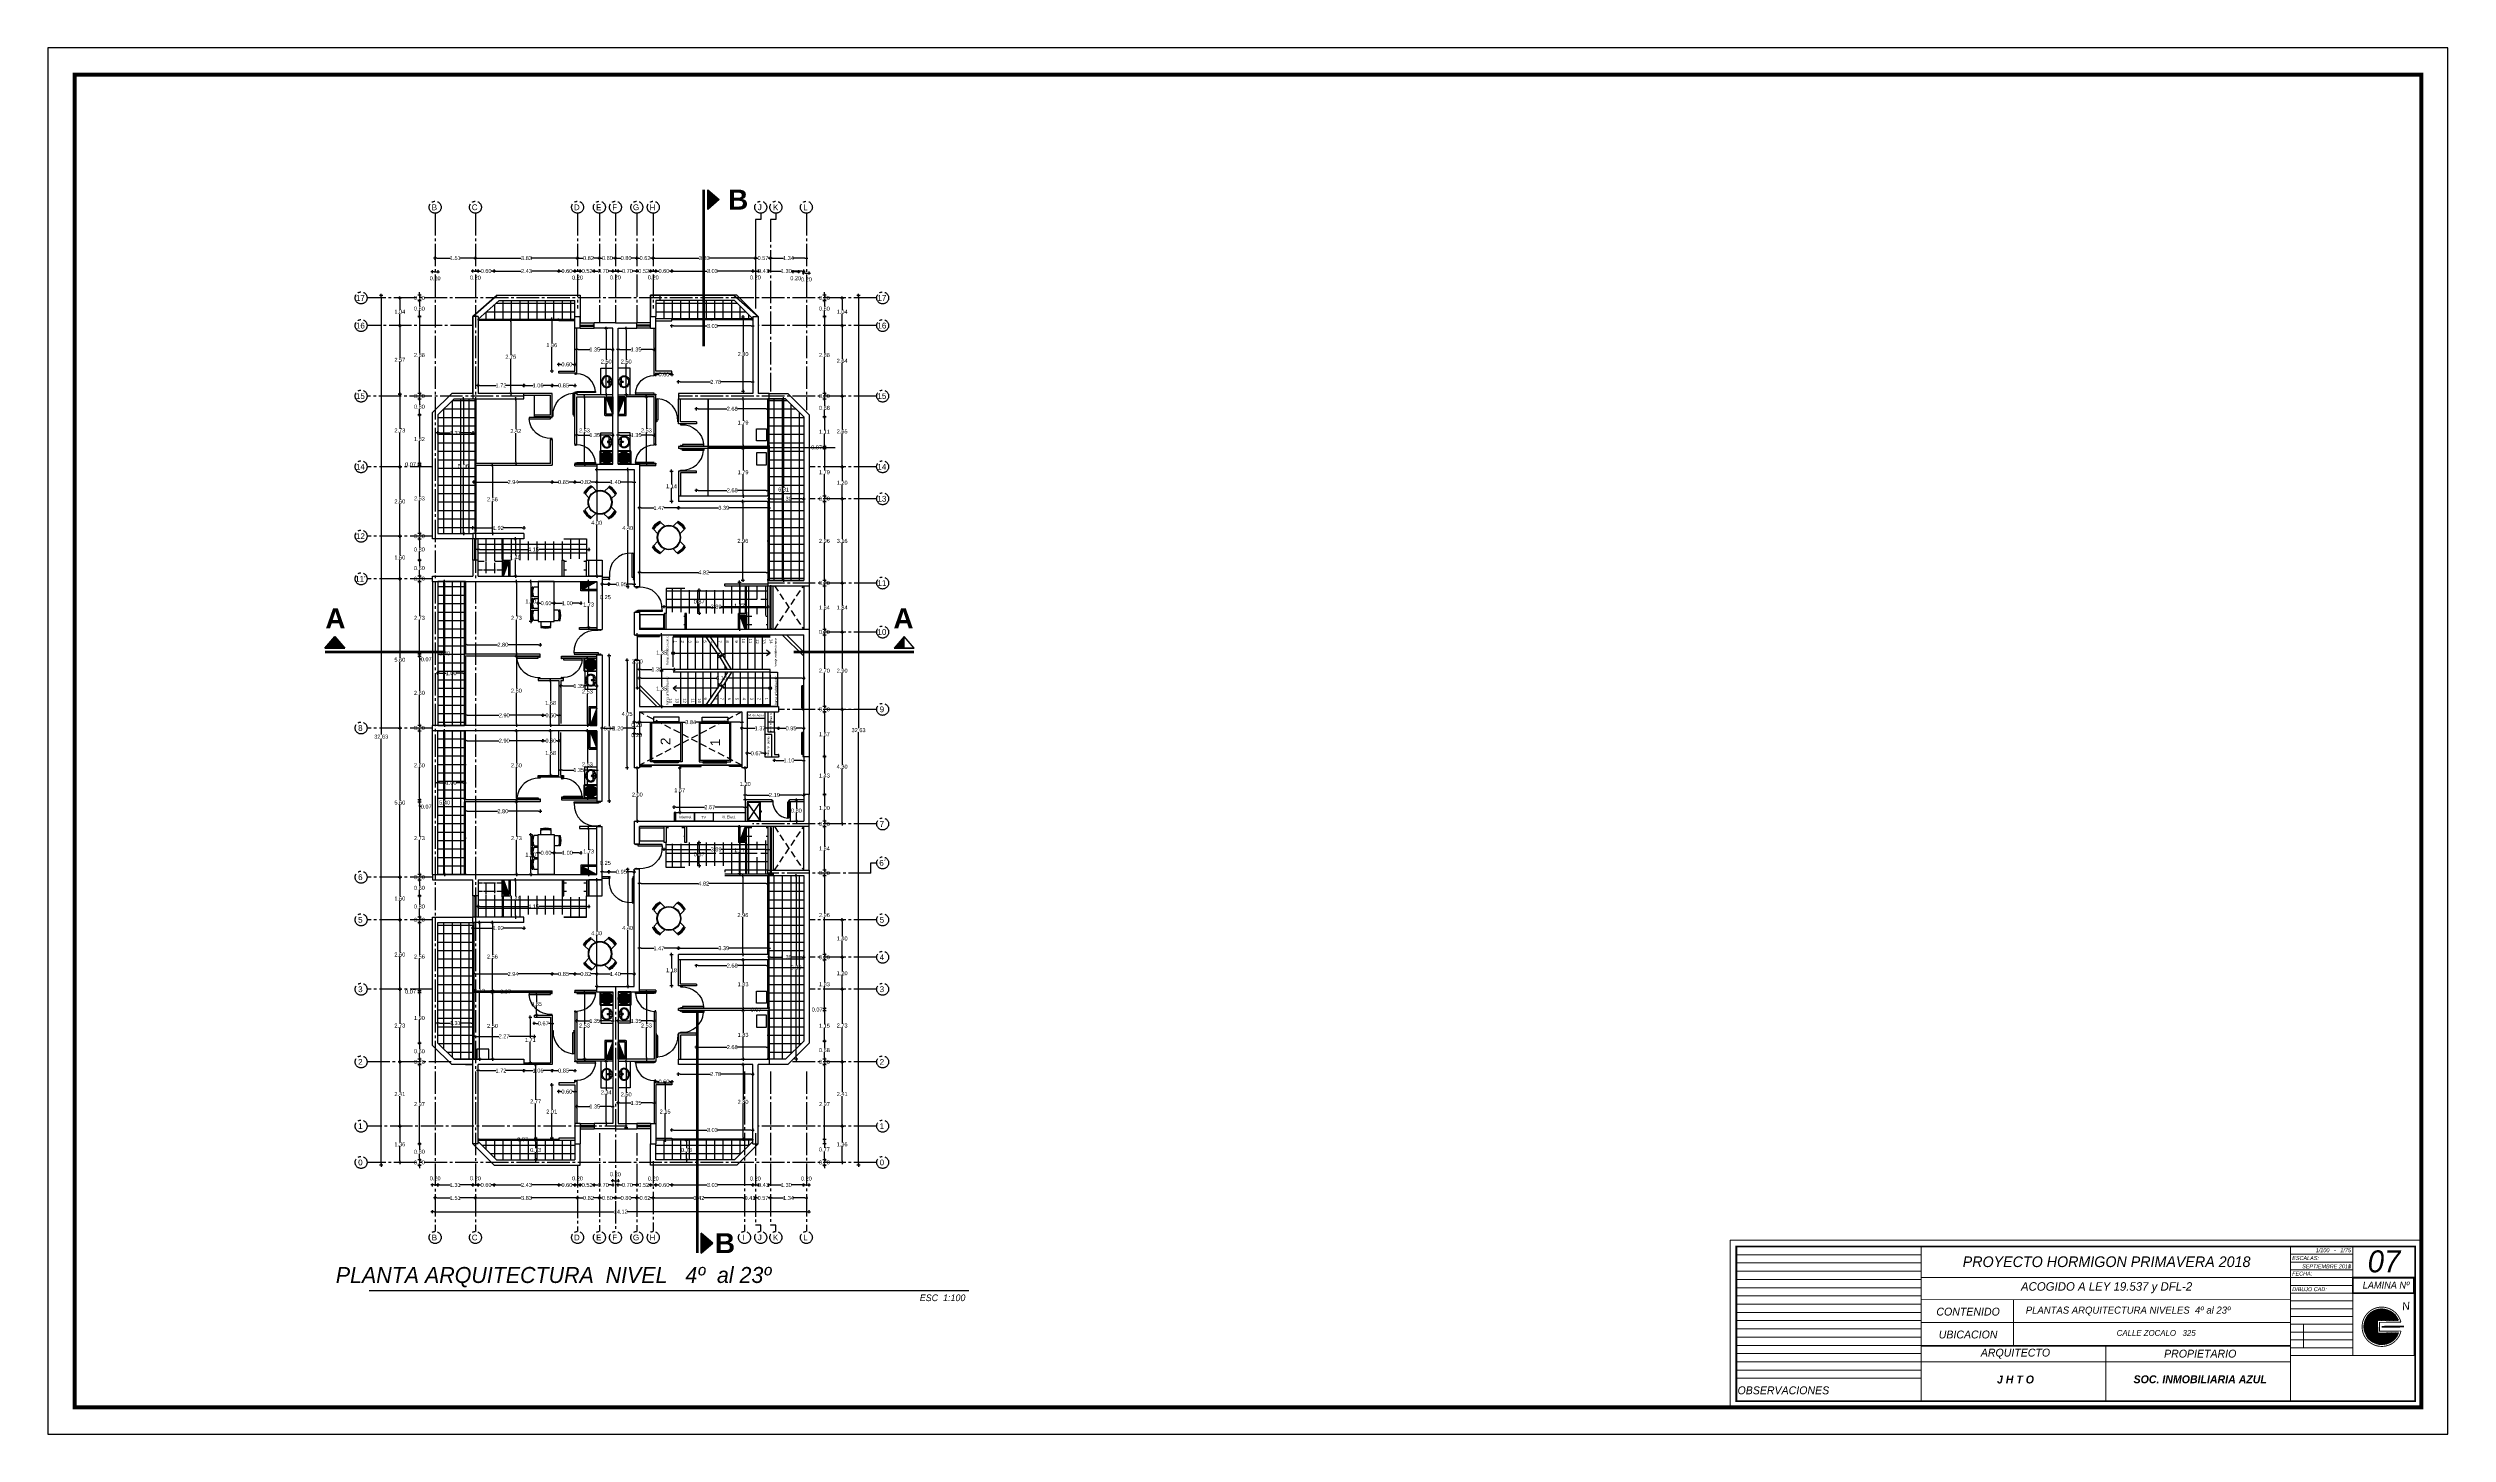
# Model space of a CAD drawing. Header units: millimetres. Extents: x 1217 to 2428, y 234 to 644.
# Drawn here: x 2338.5 to 2428.5, y 512.4 to 564.4 of the extents above; entities that cross this region are included whole.
import ezdxf

# ---------------------------------------------------------------- set-up
doc = ezdxf.new("R2010")
doc.units = ezdxf.units.MM
for name, pattern in [('ACAD_ISO04W100', [30, 24, -3, 0, -3]), ('DASHDOTX2', [0.84, 0.4, -0.2, 0.04, -0.2]), ('HIDDEN', [0.375, 0.25, -0.125]), ('HIDDEN2', [0.1875, 0.125, -0.0625])]:
    doc.linetypes.add(name, pattern=pattern)
doc.layers.get('0').update_dxf_attribs({"lineweight": 5})
for name, color, linetype in [('0.1', 251, 'Continuous'), ('0.2', 2, 'Continuous'), ('0.3', 6, 'Continuous'), ('CORTES', 30, 'Continuous'), ('COTAS', 252, 'Continuous'), ('COTAS INTERIORES', 3, 'Continuous'), ('EJES', 8, 'Continuous'), ('ESTRUCTURA', 3, 'Continuous'), ('HOJA PUERTA', 2, 'Continuous'), ('MURO', 5, 'Continuous'), ('MUROS', 7, 'Continuous'), ('PUERTAS', 2, 'Continuous'), ('SHAFT', 3, 'Continuous'), ('TABIQUES', 4, 'Continuous')]:
    doc.layers.add(name, color=color, linetype=linetype)
doc.styles.add('INTERARQ', font='arial.ttf')
doc.styles.add('ROMANS', font='arial.ttf', dxfattribs={"height": 22.5})
doc.styles.get("Standard").update_dxf_attribs({"font": 'arial.ttf'})
doc.dimstyles.new('ESCALA_1-50', dxfattribs={"dimtxt": 0.15, "dimasz": 0.06, "dimexe": 0.18, "dimexo": 0.0625, "dimgap": 0, "dimtad": 0, "dimtih": 1, "dimtoh": 1, "dimzin": 0, "dimdsep": 46, "dimtxsty": 'INTERARQ', "dimblk": 'DIMTICK', "dimcen": 0, "dimse1": 1, "dimse2": 1, "dimclrd": 256, "dimclre": 1, "dimclrt": 2, "dimadec": 0, "dimazin": 0, "dimtfac": 4.5, "dimtofl": 0, "dimtmove": 2, "dimatfit": 3, "dimldrblk": 'DIMTICK', "dimfxl": 1, "dimtolj": 1, "dimtzin": 0, "dimarcsym": 0})
pattern_1 = [(225, (2330.128191, 564.101485), (0.0112252367, -0.0112252367), []), (315, (2330.128191, 564.101485), (0.0112252367, 0.0112252367), [])]
pattern_2 = [(180, (7755476.1971, -384008.411407), (-4e-17, -0.03174976396298), [])]
pattern_3 = [(90, (807.40966, -286.0244), (-0.31749764, 2e-16), []), (180, (807.40966, -286.0244), (-2e-16, -0.31749764), [])]
pattern_4 = [(90, (-7750930.562246, 382098.49363), (-0.03174976396298, 8e-17), [])]
pattern_5 = [(90, (807.40966, -286.18826), (-0.31749764, 2e-16), []), (180, (807.40966, -286.18826), (-2e-16, -0.31749764), [])]
pattern_6 = [(225, (2330.729117, 551.634658), (0.011225237, -0.011225237), []), (315, (2330.729117, 551.634658), (0.011225237, 0.011225237), [])]
pattern_7 = [(180, (7755476.798025, -384020.878234), (-4e-17, -0.03174976396298), [])]
pattern_8 = [(90, (186.07077, 25.6064), (-0.31749764, 3e-16), []), (180, (186.07077, 25.6064), (-3e-16, -0.31749764), [])]
pattern_9 = [(180, (7755646.826877, -381001.460158), (-6e-17, -0.03174976629765), [])]
pattern_10 = [(180, (7755470.987486, -384030.6118), (-4e-17, -0.03174976396298), [])]
pattern_11 = [(180, (7755639.19671, -380999.462592), (-6e-17, -0.03174976629765), [])]

# ---------------------------------------------------------------- blocks, each defined once
blk = doc.blocks.new('P80')
at = {"layer": 'PUERTAS'}
for p, q in [((-0.07, 0.825), (-0.07, 0.85)), ((-0.03, 0.825), (-0.07, 0.825)), ((-0.07, 0.025), (-0.03, 0.025)), ((-0.07, 0), (-0.07, 0.025)), ((-0.03, 0.816), (-0.03, 0.825)), ((0, 0.816), (-0.03, 0.816)), ((-0.03, 0.034), (0, 0.034)), ((-0.03, 0.025), (-0.03, 0.034)), ((0, 0.85), (0, 0.816)), ((0, 0.034), (0, 0))]:
    blk.add_line(p, q, dxfattribs=at)
blk.add_lwpolyline([(-0.87, 0.075), (-0.07, 0.075), (-0.07, 0.025), (-0.87, 0.025)], close=True, dxfattribs=at)
blk.add_arc((-0.066, 0.011), 0.806, 87.41929, 175.43291, dxfattribs=at)
blk = doc.blocks.new('Van1-pla')
at = {"color": 8}
for p, q in [((-2, 42), (-18, 42)), ((-1, 38), (-3, 45)), ((1, 38), (2, 45)), ((18, 42), (2, 42))]:
    blk.add_line(p, q, dxfattribs=at)
blk.add_lwpolyline([(-25, 32, 0.112687), (-23, 23, 0.103282), (-18, 16, 0.092276), (-10, 12, 0.085761), (0, 10, 0.085761), (10, 12, 0.092276), (17, 16, 0.103282), (23, 23, 0.112687), (25, 32, 0.112687), (23, 40, 0.103282), (17, 47, 0.092276), (10, 51, 0.085761), (0, 53, 0.085761), (-10, 51, 0.092276), (-18, 47, 0.103282), (-23, 40, 0.112687)], format="xyb", close=True, dxfattribs=at)
for points in [[(-18, 42, 0.063934), (-21, 38, 0.112687), (-22, 32, 0.112687)], [(-22, 32, 0.112687), (-21, 25, 0.103282), (-16, 19, 0.092276), (-9, 15, 0.085761), (0, 13, 0.085761), (9, 15, 0.092276), (16, 19, 0.103282), (20, 25, 0.112687), (22, 32, 0.112687), (20, 38, 0.063934), (18, 42, 0.092276)]]:
    blk.add_lwpolyline(points, format="xyb", dxfattribs=at)
for centre, radius in [((-10, 45), 2.5), ((0, 45), 1.5), ((10, 45), 2.5)]:
    blk.add_circle(centre, radius, dxfattribs=at)
for centre, radius, start, end in [((0, 45), 2.5, 340.3329, 199.6671), ((0, 37), 3, 118.1824, 61.8176), ((0, 38), 1.2, 180, 0)]:
    blk.add_arc(centre, radius, start, end, dxfattribs=at)
blk = doc.blocks.new('com')
at = {"layer": '0.1'}
for p, q in [((-0.59, 0.321), (-0.611, 0.342)), ((-0.423, 0.154), (-0.568, 0.3)), ((-0.543, 0.345), (-0.564, 0.366)), ((-0.547, 0.392), (-0.526, 0.37)), ((-0.392, 0.547), (-0.37, 0.526)), ((-0.345, 0.543), (-0.366, 0.564)), ((-0.342, 0.611), (-0.321, 0.59)), ((-0.3, 0.568), (-0.154, 0.423)), ((0.154, 0.423), (0.3, 0.568)), ((0.321, 0.59), (0.342, 0.611)), ((0.345, 0.543), (0.366, 0.564)), ((0.392, 0.547), (0.37, 0.526)), ((0.568, 0.3), (0.423, 0.154)), ((0.547, 0.392), (0.526, 0.37)), ((0.543, 0.345), (0.564, 0.366)), ((0.611, 0.342), (0.59, 0.321)), ((-0.611, -0.342), (-0.59, -0.321)), ((-0.568, -0.3), (-0.423, -0.154)), ((-0.543, -0.345), (-0.564, -0.366)), ((-0.547, -0.392), (-0.526, -0.37)), ((-0.392, -0.547), (-0.37, -0.526)), ((-0.345, -0.543), (-0.366, -0.564)), ((-0.321, -0.59), (-0.342, -0.611)), ((-0.154, -0.423), (-0.3, -0.568)), ((0.3, -0.568), (0.154, -0.423)), ((0.342, -0.611), (0.321, -0.59)), ((0.345, -0.543), (0.366, -0.564)), ((0.392, -0.547), (0.37, -0.526)), ((0.423, -0.154), (0.568, -0.3)), ((0.547, -0.392), (0.526, -0.37)), ((0.543, -0.345), (0.564, -0.366)), ((0.59, -0.321), (0.611, -0.342))]:
    blk.add_line(p, q, dxfattribs=at)
for radius in [0.45, 0.43]:
    blk.add_circle((0, 0), radius, dxfattribs=at)
for centre, start, end in [((-0.062, 0.062), 117.05475, 152.94525), ((-0.04, 0.04), 117.05475, 152.94525), ((-0.019, 0.019), 117.05475, 152.94525), ((0.019, 0.019), 27.05475, 62.94525), ((0.04, 0.04), 27.05475, 62.94525), ((0.062, 0.062), 27.05475, 62.94525), ((-0.062, -0.062), 207.05475, 242.94525), ((-0.04, -0.04), 207.05475, 242.94525), ((-0.019, -0.019), 207.05475, 242.94525), ((0.019, -0.019), 297.05475, 332.94525), ((0.04, -0.04), 297.05475, 332.94525), ((0.062, -0.062), 297.05475, 332.94525)]:
    blk.add_arc(centre, 0.617, start, end, dxfattribs=at)
blk = doc.blocks.new('DFDFDFDFDDFGGG')
at = {"layer": 'PUERTAS'}
for p, q in [((381629.676, 7752659.52), (381629.643, 7752659.52)), ((381629.663, 7752659.494), (381629.676, 7752659.494)), ((381629.663, 7752659.45), (381629.663, 7752659.494)), ((381629.676, 7752659.494), (381629.676, 7752659.52)), ((381630.359, 7752659.52), (381630.359, 7752659.494)), ((381630.393, 7752659.52), (381630.359, 7752659.52)), ((381630.359, 7752659.494), (381630.373, 7752659.494)), ((381630.373, 7752659.494), (381630.373, 7752659.45)), ((381629.643, 7752659.45), (381629.663, 7752659.45)), ((381629.663, 7752658.751), (381629.663, 7752659.45)), ((381629.663, 7752659.45), (381629.706, 7752659.45)), ((381629.706, 7752658.751), (381629.663, 7752658.751)), ((381629.706, 7752659.45), (381629.706, 7752658.751)), ((381630.373, 7752659.45), (381630.393, 7752659.45))]:
    blk.add_line(p, q, dxfattribs=at)
blk.add_ellipse((381629.579, 7752659.529), major_axis=(-0.634, 0.523), ratio=0.91419, start_param=2.378631, end_param=3.775075, dxfattribs=at)
blk = doc.blocks.new('FGFGFGFG')
at = {"layer": 'PUERTAS'}
for p, q in [((381629.704, 7752655.458), (381629.661, 7752655.458)), ((381629.661, 7752655.458), (381629.661, 7752654.649)), ((381629.704, 7752654.638), (381629.704, 7752655.458)), ((381629.641, 7752654.638), (381629.661, 7752654.638)), ((381629.661, 7752654.649), (381629.661, 7752654.595)), ((381629.661, 7752654.638), (381629.704, 7752654.638)), ((381630.47, 7752654.595), (381630.47, 7752654.649)), ((381630.491, 7752654.638), (381630.47, 7752654.638)), ((381629.674, 7752654.568), (381629.641, 7752654.568)), ((381629.661, 7752654.595), (381629.674, 7752654.595)), ((381629.674, 7752654.595), (381629.674, 7752654.568)), ((381630.457, 7752654.595), (381630.47, 7752654.595)), ((381630.457, 7752654.568), (381630.457, 7752654.595)), ((381630.491, 7752654.568), (381630.457, 7752654.568))]:
    blk.add_line(p, q, dxfattribs=at)
at = {"layer": 'PUERTAS', "extrusion": (0, 0, -1)}
blk.add_ellipse((381629.574, 7752654.567), major_axis=(0.706, 0.668), ratio=0.836444, start_param=-0.755704, end_param=0.755704, dxfattribs=at)
blk = doc.blocks.new('silla')
at = {"layer": '0.1', "ltscale": 3}
for p, q in [((0.164, 0.38), (0, 0.38)), ((0, 0), (0.164, 0)), ((0.178, 0.33), (0.208, 0.33)), ((0.178, 0.05), (0.208, 0.05)), ((0.214, 0.3), (0.184, 0.3)), ((0.214, 0.08), (0.184, 0.08)), ((0.224, 0.38), (0.194, 0.38)), ((0.194, 0), (0.224, 0))]:
    blk.add_line(p, q, dxfattribs=at)
for centre in [(-0.423, 0.19), (-0.393, 0.19), (-0.363, 0.19)]:
    blk.add_arc(centre, 0.617, 342.05475, 17.94525, dxfattribs=at)
blk = doc.blocks.new('DIMTICK')
at = {"color": 1}
for p, q in [((-1, 0), (1, 0)), ((0, 1), (0, -1))]:
    blk.add_line(p, q, dxfattribs=at)
at = {"color": 3, "const_width": 0.141}
blk.add_lwpolyline([(0.7, 0.7), (-0.7, -0.7)], dxfattribs=at)
blk = doc.blocks.new('*D698')
at = {"layer": 'COTAS INTERIORES', "lineweight": -2, "ltscale": 3, "transparency": 16777216}
for p, q in [((2356.746, 523.404), (2356.746, 523.173)), ((2356.746, 522.789), (2356.746, 523.02))]:
    blk.add_line(p, q, dxfattribs=at)
at = {"layer": 'DEFPOINTS', "color": 0, "ltscale": 3, "transparency": 16777216}
for p in [(2356.746, 523.464, 0), (2356.746, 523.464), (2356.746, 522.729, 0)]:
    blk.add_point(p, dxfattribs=at)
at = {"layer": 'COTAS INTERIORES', "lineweight": -2, "ltscale": 3, "transparency": 16777216, "xscale": 0.06, "yscale": 0.06, "zscale": 0.06}
for p, rotation in [((2356.746, 523.464), 90), ((2356.746, 522.729), 270)]:
    blk.add_blockref('DIMTICK', p, dxfattribs=dict(at, rotation=rotation))
at = {"layer": 'COTAS INTERIORES', "color": 2, "ltscale": 3, "transparency": 16777216, "insert": (2356.746, 523.097), "char_height": 0.15, "attachment_point": 5, "style": 'INTERARQ'}
blk.add_mtext('\\A1;0.73', dxfattribs=at)
blk = doc.blocks.new('*D699')
at = {"layer": 'COTAS INTERIORES', "lineweight": -2, "ltscale": 3, "transparency": 16777216}
for p, q in [((2362.404, 523.404), (2362.404, 523.173)), ((2362.404, 522.789), (2362.404, 523.02))]:
    blk.add_line(p, q, dxfattribs=at)
at = {"layer": 'DEFPOINTS', "color": 0, "ltscale": 3, "transparency": 16777216}
for p in [(2362.404, 523.464, 0), (2362.404, 523.464), (2362.731, 522.729, 0)]:
    blk.add_point(p, dxfattribs=at)
at = {"layer": 'COTAS INTERIORES', "lineweight": -2, "ltscale": 3, "transparency": 16777216, "xscale": 0.06, "yscale": 0.06, "zscale": 0.06}
for p, rotation in [((2362.404, 523.464), 90), ((2362.404, 522.729), 270)]:
    blk.add_blockref('DIMTICK', p, dxfattribs=dict(at, rotation=rotation))
at = {"layer": 'COTAS INTERIORES', "color": 2, "ltscale": 3, "transparency": 16777216, "insert": (2362.404, 523.097), "char_height": 0.15, "attachment_point": 5, "style": 'INTERARQ'}
blk.add_mtext('\\A1;0.73', dxfattribs=at)
blk = doc.blocks.new('*D700')
at = {"layer": 'COTAS INTERIORES', "lineweight": -2, "ltscale": 3, "transparency": 16777216}
for p, q in [((2365.558, 530.328), (2365.961, 530.328)), ((2366.738, 530.328), (2366.336, 530.328))]:
    blk.add_line(p, q, dxfattribs=at)
at = {"layer": 'DEFPOINTS', "color": 0, "ltscale": 3, "transparency": 16777216}
for p in [(2365.498, 530.328, 0), (2366.798, 530.328, 0), (2366.798, 530.328)]:
    blk.add_point(p, dxfattribs=at)
at = {"layer": 'COTAS INTERIORES', "lineweight": -2, "ltscale": 3, "transparency": 16777216, "xscale": 0.06, "yscale": 0.06, "zscale": 0.06, "rotation": 180}
blk.add_blockref('DIMTICK', (2365.498, 530.328), dxfattribs=at)
at = {"layer": 'COTAS INTERIORES', "lineweight": -2, "ltscale": 3, "transparency": 16777216, "xscale": 0.06, "yscale": 0.06, "zscale": 0.06}
blk.add_blockref('DIMTICK', (2366.798, 530.328), dxfattribs=at)
at = {"layer": 'COTAS INTERIORES', "color": 2, "ltscale": 3, "transparency": 16777216, "insert": (2366.148, 530.328), "char_height": 0.15, "attachment_point": 5, "style": 'INTERARQ'}
blk.add_mtext('\\A1;1.30', dxfattribs=at)
blk = doc.blocks.new('*D701')
at = {"layer": 'COTAS INTERIORES', "lineweight": -2, "ltscale": 3, "transparency": 16777216}
for p, q in [((2353.138, 527.858), (2353.56, 527.858)), ((2354.328, 527.858), (2353.907, 527.858))]:
    blk.add_line(p, q, dxfattribs=at)
at = {"layer": 'DEFPOINTS', "color": 0, "ltscale": 3, "transparency": 16777216}
for p in [(2354.388, 529.036, 0), (2353.078, 527.858, 0), (2353.078, 527.858)]:
    blk.add_point(p, dxfattribs=at)
at = {"layer": 'COTAS INTERIORES', "lineweight": -2, "ltscale": 3, "transparency": 16777216, "xscale": 0.06, "yscale": 0.06, "zscale": 0.06, "rotation": 180}
blk.add_blockref('DIMTICK', (2353.078, 527.858), dxfattribs=at)
at = {"layer": 'COTAS INTERIORES', "lineweight": -2, "ltscale": 3, "transparency": 16777216, "xscale": 0.06, "yscale": 0.06, "zscale": 0.06}
blk.add_blockref('DIMTICK', (2354.388, 527.858), dxfattribs=at)
at = {"layer": 'COTAS INTERIORES', "color": 2, "ltscale": 3, "transparency": 16777216, "insert": (2353.733, 527.858), "char_height": 0.15, "attachment_point": 5, "style": 'INTERARQ'}
blk.add_mtext('\\A1;1.31', dxfattribs=at)
blk = doc.blocks.new('*D702')
at = {"layer": 'COTAS INTERIORES', "lineweight": -2, "ltscale": 3, "transparency": 16777216}
for p, q in [((2353.138, 536.873), (2353.391, 536.873)), ((2354.018, 536.873), (2353.766, 536.873))]:
    blk.add_line(p, q, dxfattribs=at)
at = {"layer": 'DEFPOINTS', "color": 0, "ltscale": 3, "transparency": 16777216}
for p in [(2353.078, 536.873), (2354.078, 536.873, 0), (2353.078, 536.196, 0)]:
    blk.add_point(p, dxfattribs=at)
at = {"layer": 'COTAS INTERIORES', "lineweight": -2, "ltscale": 3, "transparency": 16777216, "xscale": 0.06, "yscale": 0.06, "zscale": 0.06, "rotation": 180}
blk.add_blockref('DIMTICK', (2353.078, 536.873), dxfattribs=at)
at = {"layer": 'COTAS INTERIORES', "lineweight": -2, "ltscale": 3, "transparency": 16777216, "xscale": 0.06, "yscale": 0.06, "zscale": 0.06}
blk.add_blockref('DIMTICK', (2354.078, 536.873), dxfattribs=at)
at = {"layer": 'COTAS INTERIORES', "color": 2, "ltscale": 3, "transparency": 16777216, "insert": (2353.578, 536.873), "char_height": 0.15, "attachment_point": 5, "style": 'INTERARQ'}
blk.add_mtext('\\A1;1.00', dxfattribs=at)
blk = doc.blocks.new('Simple-A ras - 095 x 202mm_1-19-10_54')
at = {"layer": 'HOJA PUERTA'}
for p, q in [((-0.455, 0.035), (-0.475, 0.035)), ((-0.455, -0.004), (-0.455, 0.035)), ((0.411, 0.035), (0.411, 0.87)), ((0.456, 0.87), (0.411, 0.87)), ((0.456, 0.035), (0.411, 0.035)), ((0.455, 0.001), (0.445, 0.001)), ((0.445, 0.001), (0.445, -0.035)), ((0.455, 0.035), (0.455, 0.001)), ((0.475, 0.035), (0.455, 0.035)), ((0.456, 0.035), (0.456, 0.87)), ((-0.475, -0.035), (-0.445, -0.035)), ((-0.445, -0.004), (-0.455, -0.004)), ((-0.445, -0.035), (-0.445, -0.004)), ((0.445, -0.035), (0.475, -0.035))]:
    blk.add_line(p, q, dxfattribs=at)
blk = doc.blocks.new('ASCENSOR')
blk.add_line((-0.425, 0.086), (0.425, 0.086))
for points in [[(0.55, 0.086), (0.55, 1.486), (-0.55, 1.486), (-0.55, 0.086), (-0.425, 0.086), (-0.425, 0.043), (-0.593, 0.043), (-0.593, 1.528), (0.593, 1.528), (0.593, 0.043), (0.425, 0.043), (0.425, 0.086)], [(-0.484, 1.71), (-0.484, 1.552), (0.484, 1.552), (0.484, 1.71)], [(0, 0.043), (0, 0), (-0.45, 0), (-0.45, 0.043)], [(0.45, 0.043), (0.45, 0), (0, 0), (0, 0.043)]]:
    blk.add_lwpolyline(points, close=True)
blk = doc.blocks.new('*D703')
at = {"layer": 'COTAS INTERIORES', "lineweight": -2, "ltscale": 3, "transparency": 16777216}
for p, q in [((2365.759, 537.713), (2366.062, 537.713)), ((2366.739, 537.713), (2366.437, 537.713))]:
    blk.add_line(p, q, dxfattribs=at)
at = {"layer": 'DEFPOINTS', "color": 0, "ltscale": 3, "transparency": 16777216}
for p in [(2365.699, 537.93, 0), (2366.799, 538.059, 0), (2366.799, 537.713)]:
    blk.add_point(p, dxfattribs=at)
at = {"layer": 'COTAS INTERIORES', "lineweight": -2, "ltscale": 3, "transparency": 16777216, "xscale": 0.06, "yscale": 0.06, "zscale": 0.06, "rotation": 180}
blk.add_blockref('DIMTICK', (2365.699, 537.713), dxfattribs=at)
at = {"layer": 'COTAS INTERIORES', "lineweight": -2, "ltscale": 3, "transparency": 16777216, "xscale": 0.06, "yscale": 0.06, "zscale": 0.06}
blk.add_blockref('DIMTICK', (2366.799, 537.713), dxfattribs=at)
at = {"layer": 'COTAS INTERIORES', "color": 2, "ltscale": 3, "transparency": 16777216, "insert": (2366.249, 537.713), "char_height": 0.15, "attachment_point": 5, "style": 'INTERARQ'}
blk.add_mtext('\\A1;1.10', dxfattribs=at)
blk = doc.blocks.new('*D704')
at = {"layer": 'COTAS INTERIORES', "lineweight": -2, "ltscale": 3, "transparency": 16777216}
for p, q in [((2359.297, 538.916), (2359.651, 538.916)), ((2360.379, 538.916), (2360.026, 538.916))]:
    blk.add_line(p, q, dxfattribs=at)
at = {"layer": 'DEFPOINTS', "color": 0, "ltscale": 3, "transparency": 16777216}
for p in [(2359.237, 539.454, 0), (2360.439, 539.454, 0), (2359.237, 538.916)]:
    blk.add_point(p, dxfattribs=at)
at = {"layer": 'COTAS INTERIORES', "lineweight": -2, "ltscale": 3, "transparency": 16777216, "xscale": 0.06, "yscale": 0.06, "zscale": 0.06, "rotation": 180}
blk.add_blockref('DIMTICK', (2359.237, 538.916), dxfattribs=at)
at = {"layer": 'COTAS INTERIORES', "lineweight": -2, "ltscale": 3, "transparency": 16777216, "xscale": 0.06, "yscale": 0.06, "zscale": 0.06}
blk.add_blockref('DIMTICK', (2360.439, 538.916), dxfattribs=at)
at = {"layer": 'COTAS INTERIORES', "color": 2, "ltscale": 3, "transparency": 16777216, "insert": (2359.838, 538.916), "char_height": 0.15, "attachment_point": 5, "style": 'INTERARQ'}
blk.add_mtext('\\A1;1.20', dxfattribs=at)
blk = doc.blocks.new('*D705')
at = {"layer": 'COTAS INTERIORES', "lineweight": -2, "ltscale": 3, "transparency": 16777216}
for p, q in [((2361.469, 542.369), (2361.469, 541.831)), ((2361.469, 541.139), (2361.469, 541.678))]:
    blk.add_line(p, q, dxfattribs=at)
at = {"layer": 'DEFPOINTS', "color": 0, "ltscale": 3, "transparency": 16777216}
for p in [(2361.619, 542.429, 0), (2361.469, 541.079), (2361.939, 541.079, 0)]:
    blk.add_point(p, dxfattribs=at)
at = {"layer": 'COTAS INTERIORES', "lineweight": -2, "ltscale": 3, "transparency": 16777216, "xscale": 0.06, "yscale": 0.06, "zscale": 0.06}
for p, rotation in [((2361.469, 542.429), 90), ((2361.469, 541.079), 270)]:
    blk.add_blockref('DIMTICK', p, dxfattribs=dict(at, rotation=rotation))
at = {"layer": 'COTAS INTERIORES', "color": 2, "ltscale": 3, "transparency": 16777216, "insert": (2361.469, 541.754), "char_height": 0.15, "attachment_point": 5, "style": 'INTERARQ'}
blk.add_mtext('\\A1;1.35', dxfattribs=at)
blk = doc.blocks.new('*D706')
at = {"layer": 'COTAS INTERIORES', "lineweight": -2, "ltscale": 3, "transparency": 16777216}
for p, q in [((2361.469, 541.019), (2361.469, 540.481)), ((2361.469, 539.789), (2361.469, 540.328))]:
    blk.add_line(p, q, dxfattribs=at)
at = {"layer": 'DEFPOINTS', "color": 0, "ltscale": 3, "transparency": 16777216}
for p in [(2361.939, 541.079, 0), (2361.469, 539.729), (2361.939, 539.729, 0)]:
    blk.add_point(p, dxfattribs=at)
at = {"layer": 'COTAS INTERIORES', "lineweight": -2, "ltscale": 3, "transparency": 16777216, "xscale": 0.06, "yscale": 0.06, "zscale": 0.06}
for p, rotation in [((2361.469, 541.079), 90), ((2361.469, 539.729), 270)]:
    blk.add_blockref('DIMTICK', p, dxfattribs=dict(at, rotation=rotation))
at = {"layer": 'COTAS INTERIORES', "color": 2, "ltscale": 3, "transparency": 16777216, "insert": (2361.469, 540.404), "char_height": 0.15, "attachment_point": 5, "style": 'INTERARQ'}
blk.add_mtext('\\A1;1.35', dxfattribs=at)
blk = doc.blocks.new('*D707')
at = {"layer": 'COTAS INTERIORES', "lineweight": -2, "ltscale": 3, "transparency": 16777216}
for p, q in [((2364.608, 537.369), (2364.608, 536.905)), ((2364.608, 536.288), (2364.608, 536.752))]:
    blk.add_line(p, q, dxfattribs=at)
at = {"layer": 'DEFPOINTS', "color": 0, "ltscale": 3, "transparency": 16777216}
for p in [(2364.579, 537.429, 0), (2364.608, 536.228, 0), (2364.608, 536.228)]:
    blk.add_point(p, dxfattribs=at)
at = {"layer": 'COTAS INTERIORES', "lineweight": -2, "ltscale": 3, "transparency": 16777216, "xscale": 0.06, "yscale": 0.06, "zscale": 0.06}
for p, rotation in [((2364.608, 537.429), 90), ((2364.608, 536.228), 270)]:
    blk.add_blockref('DIMTICK', p, dxfattribs=dict(at, rotation=rotation))
at = {"layer": 'COTAS INTERIORES', "color": 2, "ltscale": 3, "transparency": 16777216, "insert": (2364.608, 536.829), "char_height": 0.15, "attachment_point": 5, "style": 'INTERARQ'}
blk.add_mtext('\\A1;1.20', dxfattribs=at)
blk = doc.blocks.new('*D708')
at = {"layer": 'COTAS INTERIORES', "lineweight": -2, "ltscale": 3, "transparency": 16777216}
for p, q in [((2360.56, 537.369), (2360.56, 536.505)), ((2360.56, 535.488), (2360.56, 536.352))]:
    blk.add_line(p, q, dxfattribs=at)
at = {"layer": 'DEFPOINTS', "color": 0, "ltscale": 3, "transparency": 16777216}
for p in [(2360.439, 537.429, 0), (2360.439, 535.428, 0), (2360.56, 535.428)]:
    blk.add_point(p, dxfattribs=at)
at = {"layer": 'COTAS INTERIORES', "lineweight": -2, "ltscale": 3, "transparency": 16777216, "xscale": 0.06, "yscale": 0.06, "zscale": 0.06}
for p, rotation in [((2360.56, 537.429), 90), ((2360.56, 535.428), 270)]:
    blk.add_blockref('DIMTICK', p, dxfattribs=dict(at, rotation=rotation))
at = {"layer": 'COTAS INTERIORES', "color": 2, "ltscale": 3, "transparency": 16777216, "insert": (2360.56, 536.429), "char_height": 0.15, "attachment_point": 5, "style": 'INTERARQ'}
blk.add_mtext('\\A1;2.00', dxfattribs=at)
blk = doc.blocks.new('*D709')
at = {"layer": 'COTAS INTERIORES', "lineweight": -2, "ltscale": 3, "transparency": 16777216}
for p, q in [((2360.699, 541.129), (2361.102, 541.129)), ((2361.879, 541.129), (2361.477, 541.129))]:
    blk.add_line(p, q, dxfattribs=at)
at = {"layer": 'DEFPOINTS', "color": 0, "ltscale": 3, "transparency": 16777216}
for p in [(2360.639, 541.129), (2360.639, 541.079, 0), (2361.939, 541.029, 0)]:
    blk.add_point(p, dxfattribs=at)
at = {"layer": 'COTAS INTERIORES', "lineweight": -2, "ltscale": 3, "transparency": 16777216, "xscale": 0.06, "yscale": 0.06, "zscale": 0.06, "rotation": 180}
blk.add_blockref('DIMTICK', (2360.639, 541.129), dxfattribs=at)
at = {"layer": 'COTAS INTERIORES', "lineweight": -2, "ltscale": 3, "transparency": 16777216, "xscale": 0.06, "yscale": 0.06, "zscale": 0.06}
blk.add_blockref('DIMTICK', (2361.939, 541.129), dxfattribs=at)
at = {"layer": 'COTAS INTERIORES', "color": 2, "ltscale": 3, "transparency": 16777216, "insert": (2361.289, 541.129), "char_height": 0.15, "attachment_point": 5, "style": 'INTERARQ'}
blk.add_mtext('\\A1;1.30', dxfattribs=at)
blk = doc.blocks.new('*D397')
at = {"layer": 'COTAS', "lineweight": -2, "ltscale": 3, "transparency": 16777216}
blk.add_line((2352.938, 521.785), (2353.018, 521.785), dxfattribs=at)
at = {"layer": 'DEFPOINTS', "color": 0, "ltscale": 3, "transparency": 16777216}
for p in [(2352.878, 526.08, 0), (2353.078, 526.28, 0), (2353.078, 521.785)]:
    blk.add_point(p, dxfattribs=at)
at = {"layer": 'COTAS', "lineweight": -2, "ltscale": 3, "transparency": 16777216, "xscale": 0.06, "yscale": 0.06, "zscale": 0.06, "rotation": 180}
blk.add_blockref('DIMTICK', (2352.878, 521.785), dxfattribs=at)
at = {"layer": 'COTAS', "lineweight": -2, "ltscale": 3, "transparency": 16777216, "xscale": 0.06, "yscale": 0.06, "zscale": 0.06}
blk.add_blockref('DIMTICK', (2353.078, 521.785), dxfattribs=at)
at = {"layer": 'COTAS', "color": 2, "ltscale": 3, "transparency": 16777216, "insert": (2352.978, 522.031), "char_height": 0.15, "attachment_point": 5, "style": 'INTERARQ'}
blk.add_mtext('\\A1;0.20', dxfattribs=at)
blk = doc.blocks.new('*D398')
at = {"layer": 'COTAS', "lineweight": -2, "ltscale": 3, "transparency": 16777216}
for p, q in [((2353.138, 521.785), (2353.56, 521.785)), ((2354.328, 521.785), (2353.907, 521.785))]:
    blk.add_line(p, q, dxfattribs=at)
at = {"layer": 'DEFPOINTS', "color": 0, "ltscale": 3, "transparency": 16777216}
for p in [(2353.078, 526.28, 0), (2354.388, 523.11), (2354.388, 521.785)]:
    blk.add_point(p, dxfattribs=at)
at = {"layer": 'COTAS', "lineweight": -2, "ltscale": 3, "transparency": 16777216, "xscale": 0.06, "yscale": 0.06, "zscale": 0.06, "rotation": 180}
blk.add_blockref('DIMTICK', (2353.078, 521.785), dxfattribs=at)
at = {"layer": 'COTAS', "lineweight": -2, "ltscale": 3, "transparency": 16777216, "xscale": 0.06, "yscale": 0.06, "zscale": 0.06}
blk.add_blockref('DIMTICK', (2354.388, 521.785), dxfattribs=at)
at = {"layer": 'COTAS', "color": 2, "ltscale": 3, "transparency": 16777216, "insert": (2353.733, 521.785), "char_height": 0.15, "attachment_point": 5, "style": 'INTERARQ'}
blk.add_mtext('\\A1;1.31', dxfattribs=at)
blk = doc.blocks.new('*D399')
at = {"layer": 'COTAS', "lineweight": -2, "ltscale": 3, "transparency": 16777216}
blk.add_line((2354.448, 521.785), (2354.528, 521.785), dxfattribs=at)
at = {"layer": 'DEFPOINTS', "color": 0, "ltscale": 3, "transparency": 16777216}
for p in [(2354.388, 523.11), (2354.588, 523.11), (2354.588, 521.785)]:
    blk.add_point(p, dxfattribs=at)
at = {"layer": 'COTAS', "lineweight": -2, "ltscale": 3, "transparency": 16777216, "xscale": 0.06, "yscale": 0.06, "zscale": 0.06, "rotation": 180}
blk.add_blockref('DIMTICK', (2354.388, 521.785), dxfattribs=at)
at = {"layer": 'COTAS', "lineweight": -2, "ltscale": 3, "transparency": 16777216, "xscale": 0.06, "yscale": 0.06, "zscale": 0.06}
blk.add_blockref('DIMTICK', (2354.588, 521.785), dxfattribs=at)
at = {"layer": 'COTAS', "color": 2, "ltscale": 3, "transparency": 16777216, "insert": (2354.488, 522.033), "char_height": 0.15, "attachment_point": 5, "style": 'INTERARQ'}
blk.add_mtext('\\A1;0.20', dxfattribs=at)
blk = doc.blocks.new('*D400')
at = {"layer": 'COTAS', "lineweight": -2, "ltscale": 3, "transparency": 16777216}
for p, q in [((2354.648, 521.785), (2354.695, 521.785)), ((2355.13, 521.785), (2355.084, 521.785))]:
    blk.add_line(p, q, dxfattribs=at)
at = {"layer": 'DEFPOINTS', "color": 0, "ltscale": 3, "transparency": 16777216}
for p in [(2354.588, 523.11), (2355.19, 522.308), (2355.19, 521.785)]:
    blk.add_point(p, dxfattribs=at)
at = {"layer": 'COTAS', "lineweight": -2, "ltscale": 3, "transparency": 16777216, "xscale": 0.06, "yscale": 0.06, "zscale": 0.06, "rotation": 180}
blk.add_blockref('DIMTICK', (2354.588, 521.785), dxfattribs=at)
at = {"layer": 'COTAS', "lineweight": -2, "ltscale": 3, "transparency": 16777216, "xscale": 0.06, "yscale": 0.06, "zscale": 0.06}
blk.add_blockref('DIMTICK', (2355.19, 521.785), dxfattribs=at)
at = {"layer": 'COTAS', "color": 2, "ltscale": 3, "transparency": 16777216, "insert": (2354.889, 521.785), "char_height": 0.15, "attachment_point": 5, "style": 'INTERARQ'}
blk.add_mtext('\\A1;0.60', dxfattribs=at)
blk = doc.blocks.new('*D401')
at = {"layer": 'COTAS', "lineweight": -2, "ltscale": 3, "transparency": 16777216}
for p, q in [((2355.25, 521.785), (2356.208, 521.785)), ((2357.559, 521.785), (2356.601, 521.785))]:
    blk.add_line(p, q, dxfattribs=at)
at = {"layer": 'DEFPOINTS', "color": 0, "ltscale": 3, "transparency": 16777216}
for p in [(2357.619, 523.243), (2355.19, 522.308), (2357.619, 521.785)]:
    blk.add_point(p, dxfattribs=at)
at = {"layer": 'COTAS', "lineweight": -2, "ltscale": 3, "transparency": 16777216, "xscale": 0.06, "yscale": 0.06, "zscale": 0.06, "rotation": 180}
blk.add_blockref('DIMTICK', (2355.19, 521.785), dxfattribs=at)
at = {"layer": 'COTAS', "lineweight": -2, "ltscale": 3, "transparency": 16777216, "xscale": 0.06, "yscale": 0.06, "zscale": 0.06}
blk.add_blockref('DIMTICK', (2357.619, 521.785), dxfattribs=at)
at = {"layer": 'COTAS', "color": 2, "ltscale": 3, "transparency": 16777216, "insert": (2356.405, 521.785), "char_height": 0.15, "attachment_point": 5, "style": 'INTERARQ'}
blk.add_mtext('\\A1;2.43', dxfattribs=at)
blk = doc.blocks.new('*D402')
at = {"layer": 'COTAS', "lineweight": -2, "ltscale": 3, "transparency": 16777216}
for p, q in [((2357.679, 521.785), (2357.724, 521.785)), ((2358.158, 521.785), (2358.113, 521.785))]:
    blk.add_line(p, q, dxfattribs=at)
at = {"layer": 'DEFPOINTS', "color": 0, "ltscale": 3, "transparency": 16777216}
for p in [(2357.619, 523.243), (2358.218, 523.11), (2358.218, 521.785)]:
    blk.add_point(p, dxfattribs=at)
at = {"layer": 'COTAS', "lineweight": -2, "ltscale": 3, "transparency": 16777216, "xscale": 0.06, "yscale": 0.06, "zscale": 0.06, "rotation": 180}
blk.add_blockref('DIMTICK', (2357.619, 521.785), dxfattribs=at)
at = {"layer": 'COTAS', "lineweight": -2, "ltscale": 3, "transparency": 16777216, "xscale": 0.06, "yscale": 0.06, "zscale": 0.06}
blk.add_blockref('DIMTICK', (2358.218, 521.785), dxfattribs=at)
at = {"layer": 'COTAS', "color": 2, "ltscale": 3, "transparency": 16777216, "insert": (2357.919, 521.785), "char_height": 0.15, "attachment_point": 5, "style": 'INTERARQ'}
blk.add_mtext('\\A1;0.60', dxfattribs=at)
blk = doc.blocks.new('*D403')
at = {"layer": 'COTAS', "lineweight": -2, "ltscale": 3, "transparency": 16777216}
blk.add_line((2358.278, 521.785), (2358.358, 521.785), dxfattribs=at)
at = {"layer": 'DEFPOINTS', "color": 0, "ltscale": 3, "transparency": 16777216}
for p in [(2358.218, 523.11), (2358.418, 523.11), (2358.418, 521.785)]:
    blk.add_point(p, dxfattribs=at)
at = {"layer": 'COTAS', "lineweight": -2, "ltscale": 3, "transparency": 16777216, "xscale": 0.06, "yscale": 0.06, "zscale": 0.06, "rotation": 180}
blk.add_blockref('DIMTICK', (2358.218, 521.785), dxfattribs=at)
at = {"layer": 'COTAS', "lineweight": -2, "ltscale": 3, "transparency": 16777216, "xscale": 0.06, "yscale": 0.06, "zscale": 0.06}
blk.add_blockref('DIMTICK', (2358.418, 521.785), dxfattribs=at)
at = {"layer": 'COTAS', "color": 2, "ltscale": 3, "transparency": 16777216, "insert": (2358.318, 522.031), "char_height": 0.15, "attachment_point": 5, "style": 'INTERARQ'}
blk.add_mtext('\\A1;0.20', dxfattribs=at)
blk = doc.blocks.new('*D404')
at = {"layer": 'COTAS', "lineweight": -2, "ltscale": 3, "transparency": 16777216}
for p, q in [((2358.478, 521.785), (2358.484, 521.785)), ((2358.877, 521.785), (2358.872, 521.785))]:
    blk.add_line(p, q, dxfattribs=at)
at = {"layer": 'DEFPOINTS', "color": 0, "ltscale": 3, "transparency": 16777216}
for p in [(2358.418, 523.11), (2358.937, 523.51), (2358.937, 521.785)]:
    blk.add_point(p, dxfattribs=at)
at = {"layer": 'COTAS', "lineweight": -2, "ltscale": 3, "transparency": 16777216, "xscale": 0.06, "yscale": 0.06, "zscale": 0.06, "rotation": 180}
blk.add_blockref('DIMTICK', (2358.418, 521.785), dxfattribs=at)
at = {"layer": 'COTAS', "lineweight": -2, "ltscale": 3, "transparency": 16777216, "xscale": 0.06, "yscale": 0.06, "zscale": 0.06}
blk.add_blockref('DIMTICK', (2358.937, 521.785), dxfattribs=at)
at = {"layer": 'COTAS', "color": 2, "ltscale": 3, "transparency": 16777216, "insert": (2358.678, 521.785), "char_height": 0.15, "attachment_point": 5, "style": 'INTERARQ'}
blk.add_mtext('\\A1;0.52', dxfattribs=at)
blk = doc.blocks.new('*D405')
at = {"layer": 'COTAS', "lineweight": -2, "ltscale": 3, "transparency": 16777216}
for p, q in [((2358.997, 521.785), (2359.093, 521.785)), ((2359.578, 521.785), (2359.482, 521.785))]:
    blk.add_line(p, q, dxfattribs=at)
at = {"layer": 'DEFPOINTS', "color": 0, "ltscale": 3, "transparency": 16777216}
for p in [(2358.937, 523.51), (2359.638, 523.71), (2359.638, 521.785)]:
    blk.add_point(p, dxfattribs=at)
at = {"layer": 'COTAS', "lineweight": -2, "ltscale": 3, "transparency": 16777216, "xscale": 0.06, "yscale": 0.06, "zscale": 0.06, "rotation": 180}
blk.add_blockref('DIMTICK', (2358.937, 521.785), dxfattribs=at)
at = {"layer": 'COTAS', "lineweight": -2, "ltscale": 3, "transparency": 16777216, "xscale": 0.06, "yscale": 0.06, "zscale": 0.06}
blk.add_blockref('DIMTICK', (2359.638, 521.785), dxfattribs=at)
at = {"layer": 'COTAS', "color": 2, "ltscale": 3, "transparency": 16777216, "insert": (2359.288, 521.785), "char_height": 0.15, "attachment_point": 5, "style": 'INTERARQ'}
blk.add_mtext('\\A1;0.70', dxfattribs=at)
blk = doc.blocks.new('*D406')
at = {"layer": 'COTAS', "lineweight": -2, "ltscale": 3, "transparency": 16777216}
blk.add_line((2359.698, 521.945), (2359.778, 521.945), dxfattribs=at)
at = {"layer": 'DEFPOINTS', "color": 0, "ltscale": 3, "transparency": 16777216}
for p in [(2359.638, 523.87), (2359.838, 523.87), (2359.838, 521.945)]:
    blk.add_point(p, dxfattribs=at)
at = {"layer": 'COTAS', "lineweight": -2, "ltscale": 3, "transparency": 16777216, "xscale": 0.06, "yscale": 0.06, "zscale": 0.06, "rotation": 180}
blk.add_blockref('DIMTICK', (2359.638, 521.945), dxfattribs=at)
at = {"layer": 'COTAS', "lineweight": -2, "ltscale": 3, "transparency": 16777216, "xscale": 0.06, "yscale": 0.06, "zscale": 0.06}
blk.add_blockref('DIMTICK', (2359.838, 521.945), dxfattribs=at)
at = {"layer": 'COTAS', "color": 2, "ltscale": 3, "transparency": 16777216, "insert": (2359.738, 522.185), "char_height": 0.15, "attachment_point": 5, "style": 'INTERARQ'}
blk.add_mtext('\\A1;0.20', dxfattribs=at)
blk = doc.blocks.new('*D407')
at = {"layer": 'COTAS', "lineweight": -2, "ltscale": 3, "transparency": 16777216}
for p, q in [((2359.898, 521.785), (2359.994, 521.785)), ((2360.479, 521.785), (2360.383, 521.785))]:
    blk.add_line(p, q, dxfattribs=at)
at = {"layer": 'DEFPOINTS', "color": 0, "ltscale": 3, "transparency": 16777216}
for p in [(2359.838, 523.71), (2360.539, 523.51), (2360.539, 521.785)]:
    blk.add_point(p, dxfattribs=at)
at = {"layer": 'COTAS', "lineweight": -2, "ltscale": 3, "transparency": 16777216, "xscale": 0.06, "yscale": 0.06, "zscale": 0.06, "rotation": 180}
blk.add_blockref('DIMTICK', (2359.838, 521.785), dxfattribs=at)
at = {"layer": 'COTAS', "lineweight": -2, "ltscale": 3, "transparency": 16777216, "xscale": 0.06, "yscale": 0.06, "zscale": 0.06}
blk.add_blockref('DIMTICK', (2360.539, 521.785), dxfattribs=at)
at = {"layer": 'COTAS', "color": 2, "ltscale": 3, "transparency": 16777216, "insert": (2360.189, 521.785), "char_height": 0.15, "attachment_point": 5, "style": 'INTERARQ'}
blk.add_mtext('\\A1;0.70', dxfattribs=at)
blk = doc.blocks.new('*D408')
at = {"layer": 'COTAS', "lineweight": -2, "ltscale": 3, "transparency": 16777216}
for p, q in [((2360.599, 521.785), (2360.605, 521.785)), ((2360.998, 521.785), (2360.993, 521.785))]:
    blk.add_line(p, q, dxfattribs=at)
at = {"layer": 'DEFPOINTS', "color": 0, "ltscale": 3, "transparency": 16777216}
for p in [(2360.539, 523.51), (2361.058, 523.11), (2361.058, 521.785)]:
    blk.add_point(p, dxfattribs=at)
at = {"layer": 'COTAS', "lineweight": -2, "ltscale": 3, "transparency": 16777216, "xscale": 0.06, "yscale": 0.06, "zscale": 0.06, "rotation": 180}
blk.add_blockref('DIMTICK', (2360.539, 521.785), dxfattribs=at)
at = {"layer": 'COTAS', "lineweight": -2, "ltscale": 3, "transparency": 16777216, "xscale": 0.06, "yscale": 0.06, "zscale": 0.06}
blk.add_blockref('DIMTICK', (2361.058, 521.785), dxfattribs=at)
at = {"layer": 'COTAS', "color": 2, "ltscale": 3, "transparency": 16777216, "insert": (2360.799, 521.785), "char_height": 0.15, "attachment_point": 5, "style": 'INTERARQ'}
blk.add_mtext('\\A1;0.52', dxfattribs=at)
blk = doc.blocks.new('*D409')
at = {"layer": 'COTAS', "lineweight": -2, "ltscale": 3, "transparency": 16777216}
blk.add_line((2361.118, 521.785), (2361.198, 521.785), dxfattribs=at)
at = {"layer": 'DEFPOINTS', "color": 0, "ltscale": 3, "transparency": 16777216}
for p in [(2361.058, 523.11), (2361.258, 523.11), (2361.258, 521.785)]:
    blk.add_point(p, dxfattribs=at)
at = {"layer": 'COTAS', "lineweight": -2, "ltscale": 3, "transparency": 16777216, "xscale": 0.06, "yscale": 0.06, "zscale": 0.06, "rotation": 180}
blk.add_blockref('DIMTICK', (2361.058, 521.785), dxfattribs=at)
at = {"layer": 'COTAS', "lineweight": -2, "ltscale": 3, "transparency": 16777216, "xscale": 0.06, "yscale": 0.06, "zscale": 0.06}
blk.add_blockref('DIMTICK', (2361.258, 521.785), dxfattribs=at)
at = {"layer": 'COTAS', "color": 2, "ltscale": 3, "transparency": 16777216, "insert": (2361.158, 522.025), "char_height": 0.15, "attachment_point": 5, "style": 'INTERARQ'}
blk.add_mtext('\\A1;0.20', dxfattribs=at)
blk = doc.blocks.new('*D410')
at = {"layer": 'COTAS', "lineweight": -2, "ltscale": 3, "transparency": 16777216}
for p, q in [((2361.318, 521.785), (2361.364, 521.785)), ((2361.798, 521.785), (2361.753, 521.785))]:
    blk.add_line(p, q, dxfattribs=at)
at = {"layer": 'DEFPOINTS', "color": 0, "ltscale": 3, "transparency": 16777216}
for p in [(2361.258, 523.11), (2361.858, 523.243), (2361.858, 521.785)]:
    blk.add_point(p, dxfattribs=at)
at = {"layer": 'COTAS', "lineweight": -2, "ltscale": 3, "transparency": 16777216, "xscale": 0.06, "yscale": 0.06, "zscale": 0.06, "rotation": 180}
blk.add_blockref('DIMTICK', (2361.258, 521.785), dxfattribs=at)
at = {"layer": 'COTAS', "lineweight": -2, "ltscale": 3, "transparency": 16777216, "xscale": 0.06, "yscale": 0.06, "zscale": 0.06}
blk.add_blockref('DIMTICK', (2361.858, 521.785), dxfattribs=at)
at = {"layer": 'COTAS', "color": 2, "ltscale": 3, "transparency": 16777216, "insert": (2361.558, 521.785), "char_height": 0.15, "attachment_point": 5, "style": 'INTERARQ'}
blk.add_mtext('\\A1;0.60', dxfattribs=at)
blk = doc.blocks.new('*D411')
at = {"layer": 'COTAS', "lineweight": -2, "ltscale": 3, "transparency": 16777216}
for p, q in [((2361.918, 521.785), (2363.178, 521.785)), ((2364.828, 521.785), (2363.568, 521.785))]:
    blk.add_line(p, q, dxfattribs=at)
at = {"layer": 'DEFPOINTS', "color": 0, "ltscale": 3, "transparency": 16777216}
for p in [(2361.858, 523.243), (2364.888, 523.11), (2364.888, 521.785)]:
    blk.add_point(p, dxfattribs=at)
at = {"layer": 'COTAS', "lineweight": -2, "ltscale": 3, "transparency": 16777216, "xscale": 0.06, "yscale": 0.06, "zscale": 0.06, "rotation": 180}
blk.add_blockref('DIMTICK', (2361.858, 521.785), dxfattribs=at)
at = {"layer": 'COTAS', "lineweight": -2, "ltscale": 3, "transparency": 16777216, "xscale": 0.06, "yscale": 0.06, "zscale": 0.06}
blk.add_blockref('DIMTICK', (2364.888, 521.785), dxfattribs=at)
at = {"layer": 'COTAS', "color": 2, "ltscale": 3, "transparency": 16777216, "insert": (2363.373, 521.785), "char_height": 0.15, "attachment_point": 5, "style": 'INTERARQ'}
blk.add_mtext('\\A1;3.03', dxfattribs=at)
blk = doc.blocks.new('*D412')
at = {"layer": 'COTAS', "lineweight": -2, "ltscale": 3, "transparency": 16777216}
blk.add_line((2364.948, 521.785), (2365.028, 521.785), dxfattribs=at)
at = {"layer": 'DEFPOINTS', "color": 0, "ltscale": 3, "transparency": 16777216}
for p in [(2364.888, 523.11), (2365.088, 523.11), (2365.088, 521.785)]:
    blk.add_point(p, dxfattribs=at)
at = {"layer": 'COTAS', "lineweight": -2, "ltscale": 3, "transparency": 16777216, "xscale": 0.06, "yscale": 0.06, "zscale": 0.06, "rotation": 180}
blk.add_blockref('DIMTICK', (2364.888, 521.785), dxfattribs=at)
at = {"layer": 'COTAS', "lineweight": -2, "ltscale": 3, "transparency": 16777216, "xscale": 0.06, "yscale": 0.06, "zscale": 0.06}
blk.add_blockref('DIMTICK', (2365.088, 521.785), dxfattribs=at)
at = {"layer": 'COTAS', "color": 2, "ltscale": 3, "transparency": 16777216, "insert": (2364.988, 522.025), "char_height": 0.15, "attachment_point": 5, "style": 'INTERARQ'}
blk.add_mtext('\\A1;0.20', dxfattribs=at)
blk = doc.blocks.new('*D413')
at = {"layer": 'COTAS', "lineweight": -2, "ltscale": 3, "transparency": 16777216}
for p, q in [((2365.028, 521.785), (2364.968, 521.785)), ((2365.558, 521.785), (2365.618, 521.785))]:
    blk.add_line(p, q, dxfattribs=at)
at = {"layer": 'DEFPOINTS', "color": 0, "ltscale": 3, "transparency": 16777216}
for p in [(2365.498, 526.08), (2365.088, 523.11), (2365.498, 521.785)]:
    blk.add_point(p, dxfattribs=at)
at = {"layer": 'COTAS', "lineweight": -2, "ltscale": 3, "transparency": 16777216, "xscale": 0.06, "yscale": 0.06, "zscale": 0.06}
blk.add_blockref('DIMTICK', (2365.088, 521.785), dxfattribs=at)
at = {"layer": 'COTAS', "lineweight": -2, "ltscale": 3, "transparency": 16777216, "xscale": 0.06, "yscale": 0.06, "zscale": 0.06, "rotation": 180}
blk.add_blockref('DIMTICK', (2365.498, 521.785), dxfattribs=at)
at = {"layer": 'COTAS', "color": 2, "ltscale": 3, "transparency": 16777216, "insert": (2365.293, 521.785), "char_height": 0.15, "attachment_point": 5, "style": 'INTERARQ'}
blk.add_mtext('\\A1;0.41', dxfattribs=at)
blk = doc.blocks.new('*D414')
at = {"layer": 'COTAS', "lineweight": -2, "ltscale": 3, "transparency": 16777216}
for p, q in [((2365.558, 521.785), (2365.961, 521.785)), ((2366.738, 521.785), (2366.336, 521.785))]:
    blk.add_line(p, q, dxfattribs=at)
at = {"layer": 'DEFPOINTS', "color": 0, "ltscale": 3, "transparency": 16777216}
for p in [(2365.498, 526.08), (2366.798, 526.28), (2366.798, 521.785)]:
    blk.add_point(p, dxfattribs=at)
at = {"layer": 'COTAS', "lineweight": -2, "ltscale": 3, "transparency": 16777216, "xscale": 0.06, "yscale": 0.06, "zscale": 0.06, "rotation": 180}
blk.add_blockref('DIMTICK', (2365.498, 521.785), dxfattribs=at)
at = {"layer": 'COTAS', "lineweight": -2, "ltscale": 3, "transparency": 16777216, "xscale": 0.06, "yscale": 0.06, "zscale": 0.06}
blk.add_blockref('DIMTICK', (2366.798, 521.785), dxfattribs=at)
at = {"layer": 'COTAS', "color": 2, "ltscale": 3, "transparency": 16777216, "insert": (2366.148, 521.785), "char_height": 0.15, "attachment_point": 5, "style": 'INTERARQ'}
blk.add_mtext('\\A1;1.30', dxfattribs=at)
blk = doc.blocks.new('*D415')
at = {"layer": 'COTAS', "lineweight": -2, "ltscale": 3, "transparency": 16777216}
blk.add_line((2366.858, 521.785), (2366.938, 521.785), dxfattribs=at)
at = {"layer": 'DEFPOINTS', "color": 0, "ltscale": 3, "transparency": 16777216}
for p in [(2366.798, 526.28), (2366.998, 526.08), (2366.998, 521.785)]:
    blk.add_point(p, dxfattribs=at)
at = {"layer": 'COTAS', "lineweight": -2, "ltscale": 3, "transparency": 16777216, "xscale": 0.06, "yscale": 0.06, "zscale": 0.06, "rotation": 180}
blk.add_blockref('DIMTICK', (2366.798, 521.785), dxfattribs=at)
at = {"layer": 'COTAS', "lineweight": -2, "ltscale": 3, "transparency": 16777216, "xscale": 0.06, "yscale": 0.06, "zscale": 0.06}
blk.add_blockref('DIMTICK', (2366.998, 521.785), dxfattribs=at)
at = {"layer": 'COTAS', "color": 2, "ltscale": 3, "transparency": 16777216, "insert": (2366.9, 522.025), "char_height": 0.15, "attachment_point": 5, "style": 'INTERARQ'}
blk.add_mtext('\\A1;0.20', dxfattribs=at)
blk = doc.blocks.new('*D416')
at = {"layer": 'COTAS', "lineweight": -2, "ltscale": 3, "transparency": 16777216}
for p, q in [((2353.038, 521.298), (2353.56, 521.298)), ((2354.428, 521.298), (2353.907, 521.298))]:
    blk.add_line(p, q, dxfattribs=at)
at = {"layer": 'DEFPOINTS', "color": 0, "ltscale": 3, "transparency": 16777216}
for p in [(2352.978, 521.298, 0), (2354.488, 521.298, 0), (2354.488, 521.298)]:
    blk.add_point(p, dxfattribs=at)
at = {"layer": 'COTAS', "lineweight": -2, "ltscale": 3, "transparency": 16777216, "xscale": 0.06, "yscale": 0.06, "zscale": 0.06, "rotation": 180}
blk.add_blockref('DIMTICK', (2352.978, 521.298), dxfattribs=at)
at = {"layer": 'COTAS', "lineweight": -2, "ltscale": 3, "transparency": 16777216, "xscale": 0.06, "yscale": 0.06, "zscale": 0.06}
blk.add_blockref('DIMTICK', (2354.488, 521.298), dxfattribs=at)
at = {"layer": 'COTAS', "color": 2, "ltscale": 3, "transparency": 16777216, "insert": (2353.733, 521.298), "char_height": 0.15, "attachment_point": 5, "style": 'INTERARQ'}
blk.add_mtext('\\A1;1.51', dxfattribs=at)
blk = doc.blocks.new('*D417')
at = {"layer": 'COTAS', "lineweight": -2, "ltscale": 3, "transparency": 16777216}
for p, q in [((2354.548, 521.298), (2356.209, 521.298)), ((2358.259, 521.298), (2356.598, 521.298))]:
    blk.add_line(p, q, dxfattribs=at)
at = {"layer": 'DEFPOINTS', "color": 0, "ltscale": 3, "transparency": 16777216}
for p in [(2358.319, 522.308), (2354.488, 521.298, 0), (2358.319, 521.298)]:
    blk.add_point(p, dxfattribs=at)
at = {"layer": 'COTAS', "lineweight": -2, "ltscale": 3, "transparency": 16777216, "xscale": 0.06, "yscale": 0.06, "zscale": 0.06, "rotation": 180}
blk.add_blockref('DIMTICK', (2354.488, 521.298), dxfattribs=at)
at = {"layer": 'COTAS', "lineweight": -2, "ltscale": 3, "transparency": 16777216, "xscale": 0.06, "yscale": 0.06, "zscale": 0.06}
blk.add_blockref('DIMTICK', (2358.319, 521.298), dxfattribs=at)
at = {"layer": 'COTAS', "color": 2, "ltscale": 3, "transparency": 16777216, "insert": (2356.404, 521.298), "char_height": 0.15, "attachment_point": 5, "style": 'INTERARQ'}
blk.add_mtext('\\A1;3.83', dxfattribs=at)
blk = doc.blocks.new('*D418')
at = {"layer": 'COTAS', "lineweight": -2, "ltscale": 3, "transparency": 16777216}
for p, q in [((2358.379, 521.298), (2358.534, 521.298)), ((2359.078, 521.298), (2358.922, 521.298))]:
    blk.add_line(p, q, dxfattribs=at)
at = {"layer": 'DEFPOINTS', "color": 0, "ltscale": 3, "transparency": 16777216}
for p in [(2358.319, 522.308), (2359.138, 522.408), (2359.138, 521.298)]:
    blk.add_point(p, dxfattribs=at)
at = {"layer": 'COTAS', "lineweight": -2, "ltscale": 3, "transparency": 16777216, "xscale": 0.06, "yscale": 0.06, "zscale": 0.06, "rotation": 180}
blk.add_blockref('DIMTICK', (2358.319, 521.298), dxfattribs=at)
at = {"layer": 'COTAS', "lineweight": -2, "ltscale": 3, "transparency": 16777216, "xscale": 0.06, "yscale": 0.06, "zscale": 0.06}
blk.add_blockref('DIMTICK', (2359.138, 521.298), dxfattribs=at)
at = {"layer": 'COTAS', "color": 2, "ltscale": 3, "transparency": 16777216, "insert": (2358.728, 521.298), "char_height": 0.15, "attachment_point": 5, "style": 'INTERARQ'}
blk.add_mtext('\\A1;0.82', dxfattribs=at)
blk = doc.blocks.new('*D419')
at = {"layer": 'COTAS', "lineweight": -2, "ltscale": 3, "transparency": 16777216}
for p, q in [((2359.198, 521.298), (2359.244, 521.298)), ((2359.678, 521.298), (2359.633, 521.298))]:
    blk.add_line(p, q, dxfattribs=at)
at = {"layer": 'DEFPOINTS', "color": 0, "ltscale": 3, "transparency": 16777216}
for p in [(2359.138, 522.408), (2359.738, 522.408), (2359.738, 521.298)]:
    blk.add_point(p, dxfattribs=at)
at = {"layer": 'COTAS', "lineweight": -2, "ltscale": 3, "transparency": 16777216, "xscale": 0.06, "yscale": 0.06, "zscale": 0.06, "rotation": 180}
blk.add_blockref('DIMTICK', (2359.138, 521.298), dxfattribs=at)
at = {"layer": 'COTAS', "lineweight": -2, "ltscale": 3, "transparency": 16777216, "xscale": 0.06, "yscale": 0.06, "zscale": 0.06}
blk.add_blockref('DIMTICK', (2359.738, 521.298), dxfattribs=at)
at = {"layer": 'COTAS', "color": 2, "ltscale": 3, "transparency": 16777216, "insert": (2359.438, 521.298), "char_height": 0.15, "attachment_point": 5, "style": 'INTERARQ'}
blk.add_mtext('\\A1;0.60', dxfattribs=at)
blk = doc.blocks.new('*D420')
at = {"layer": 'COTAS', "lineweight": -2, "ltscale": 3, "transparency": 16777216}
for p, q in [((2359.798, 521.298), (2359.944, 521.298)), ((2360.479, 521.298), (2360.333, 521.298))]:
    blk.add_line(p, q, dxfattribs=at)
at = {"layer": 'DEFPOINTS', "color": 0, "ltscale": 3, "transparency": 16777216}
for p in [(2359.738, 522.408), (2360.539, 522.408), (2360.539, 521.298)]:
    blk.add_point(p, dxfattribs=at)
at = {"layer": 'COTAS', "lineweight": -2, "ltscale": 3, "transparency": 16777216, "xscale": 0.06, "yscale": 0.06, "zscale": 0.06, "rotation": 180}
blk.add_blockref('DIMTICK', (2359.738, 521.298), dxfattribs=at)
at = {"layer": 'COTAS', "lineweight": -2, "ltscale": 3, "transparency": 16777216, "xscale": 0.06, "yscale": 0.06, "zscale": 0.06}
blk.add_blockref('DIMTICK', (2360.539, 521.298), dxfattribs=at)
at = {"layer": 'COTAS', "color": 2, "ltscale": 3, "transparency": 16777216, "insert": (2360.139, 521.298), "char_height": 0.15, "attachment_point": 5, "style": 'INTERARQ'}
blk.add_mtext('\\A1;0.80', dxfattribs=at)
blk = doc.blocks.new('*D421')
at = {"layer": 'COTAS', "lineweight": -2, "ltscale": 3, "transparency": 16777216}
for p, q in [((2360.599, 521.298), (2360.655, 521.298)), ((2361.098, 521.298), (2361.043, 521.298))]:
    blk.add_line(p, q, dxfattribs=at)
at = {"layer": 'DEFPOINTS', "color": 0, "ltscale": 3, "transparency": 16777216}
for p in [(2360.539, 522.408), (2361.158, 522.408), (2361.158, 521.298)]:
    blk.add_point(p, dxfattribs=at)
at = {"layer": 'COTAS', "lineweight": -2, "ltscale": 3, "transparency": 16777216, "xscale": 0.06, "yscale": 0.06, "zscale": 0.06, "rotation": 180}
blk.add_blockref('DIMTICK', (2360.539, 521.298), dxfattribs=at)
at = {"layer": 'COTAS', "lineweight": -2, "ltscale": 3, "transparency": 16777216, "xscale": 0.06, "yscale": 0.06, "zscale": 0.06}
blk.add_blockref('DIMTICK', (2361.158, 521.298), dxfattribs=at)
at = {"layer": 'COTAS', "color": 2, "ltscale": 3, "transparency": 16777216, "insert": (2360.849, 521.298), "char_height": 0.15, "attachment_point": 5, "style": 'INTERARQ'}
blk.add_mtext('\\A1;0.62', dxfattribs=at)
blk = doc.blocks.new('*D422')
at = {"layer": 'COTAS', "lineweight": -2, "ltscale": 3, "transparency": 16777216}
for p, q in [((2361.218, 521.298), (2362.676, 521.298)), ((2364.521, 521.298), (2363.063, 521.298))]:
    blk.add_line(p, q, dxfattribs=at)
at = {"layer": 'DEFPOINTS', "color": 0, "ltscale": 3, "transparency": 16777216}
for p in [(2361.158, 522.408), (2364.581, 522.408), (2364.581, 521.298)]:
    blk.add_point(p, dxfattribs=at)
at = {"layer": 'COTAS', "lineweight": -2, "ltscale": 3, "transparency": 16777216, "xscale": 0.06, "yscale": 0.06, "zscale": 0.06, "rotation": 180}
blk.add_blockref('DIMTICK', (2361.158, 521.298), dxfattribs=at)
at = {"layer": 'COTAS', "lineweight": -2, "ltscale": 3, "transparency": 16777216, "xscale": 0.06, "yscale": 0.06, "zscale": 0.06}
blk.add_blockref('DIMTICK', (2364.581, 521.298), dxfattribs=at)
at = {"layer": 'COTAS', "color": 2, "ltscale": 3, "transparency": 16777216, "insert": (2362.87, 521.298), "char_height": 0.15, "attachment_point": 5, "style": 'INTERARQ'}
blk.add_mtext('\\A1;3.42', dxfattribs=at)
blk = doc.blocks.new('*D423')
at = {"layer": 'COTAS', "lineweight": -2, "ltscale": 3, "transparency": 16777216}
for p, q in [((2364.521, 521.298), (2364.461, 521.298)), ((2365.05, 521.298), (2365.11, 521.298))]:
    blk.add_line(p, q, dxfattribs=at)
at = {"layer": 'DEFPOINTS', "color": 0, "ltscale": 3, "transparency": 16777216}
for p in [(2364.581, 522.408), (2364.99, 522.408), (2364.99, 521.298)]:
    blk.add_point(p, dxfattribs=at)
at = {"layer": 'COTAS', "lineweight": -2, "ltscale": 3, "transparency": 16777216, "xscale": 0.06, "yscale": 0.06, "zscale": 0.06}
blk.add_blockref('DIMTICK', (2364.581, 521.298), dxfattribs=at)
at = {"layer": 'COTAS', "lineweight": -2, "ltscale": 3, "transparency": 16777216, "xscale": 0.06, "yscale": 0.06, "zscale": 0.06, "rotation": 180}
blk.add_blockref('DIMTICK', (2364.99, 521.298), dxfattribs=at)
at = {"layer": 'COTAS', "color": 2, "ltscale": 3, "transparency": 16777216, "insert": (2364.785, 521.298), "char_height": 0.15, "attachment_point": 5, "style": 'INTERARQ'}
blk.add_mtext('\\A1;0.41', dxfattribs=at)
blk = doc.blocks.new('*D424')
at = {"layer": 'COTAS', "lineweight": -2, "ltscale": 3, "transparency": 16777216}
for p, q in [((2365.05, 521.298), (2365.079, 521.298)), ((2365.498, 521.298), (2365.469, 521.298))]:
    blk.add_line(p, q, dxfattribs=at)
at = {"layer": 'DEFPOINTS', "color": 0, "ltscale": 3, "transparency": 16777216}
for p in [(2364.99, 522.408), (2365.558, 522.408, 0), (2365.558, 521.298)]:
    blk.add_point(p, dxfattribs=at)
at = {"layer": 'COTAS', "lineweight": -2, "ltscale": 3, "transparency": 16777216, "xscale": 0.06, "yscale": 0.06, "zscale": 0.06, "rotation": 180}
blk.add_blockref('DIMTICK', (2364.99, 521.298), dxfattribs=at)
at = {"layer": 'COTAS', "lineweight": -2, "ltscale": 3, "transparency": 16777216, "xscale": 0.06, "yscale": 0.06, "zscale": 0.06}
blk.add_blockref('DIMTICK', (2365.558, 521.298), dxfattribs=at)
at = {"layer": 'COTAS', "color": 2, "ltscale": 3, "transparency": 16777216, "insert": (2365.274, 521.298), "char_height": 0.15, "attachment_point": 5, "style": 'INTERARQ'}
blk.add_mtext('\\A1;0.57', dxfattribs=at)
blk = doc.blocks.new('*D425')
at = {"layer": 'COTAS', "lineweight": -2, "ltscale": 3, "transparency": 16777216}
for p, q in [((2365.618, 521.298), (2366.041, 521.298)), ((2366.84, 521.298), (2366.416, 521.298))]:
    blk.add_line(p, q, dxfattribs=at)
at = {"layer": 'DEFPOINTS', "color": 0, "ltscale": 3, "transparency": 16777216}
for p in [(2365.558, 522.408, 0), (2366.9, 522.408), (2366.9, 521.298)]:
    blk.add_point(p, dxfattribs=at)
at = {"layer": 'COTAS', "lineweight": -2, "ltscale": 3, "transparency": 16777216, "xscale": 0.06, "yscale": 0.06, "zscale": 0.06, "rotation": 180}
blk.add_blockref('DIMTICK', (2365.558, 521.298), dxfattribs=at)
at = {"layer": 'COTAS', "lineweight": -2, "ltscale": 3, "transparency": 16777216, "xscale": 0.06, "yscale": 0.06, "zscale": 0.06}
blk.add_blockref('DIMTICK', (2366.9, 521.298), dxfattribs=at)
at = {"layer": 'COTAS', "color": 2, "ltscale": 3, "transparency": 16777216, "insert": (2366.229, 521.298), "char_height": 0.15, "attachment_point": 5, "style": 'INTERARQ'}
blk.add_mtext('\\A1;1.34', dxfattribs=at)
blk = doc.blocks.new('*D426')
at = {"layer": 'COTAS', "lineweight": -2, "ltscale": 3, "transparency": 16777216}
for p, q in [((2352.938, 520.782), (2359.693, 520.782)), ((2366.938, 520.782), (2360.184, 520.782))]:
    blk.add_line(p, q, dxfattribs=at)
at = {"layer": 'DEFPOINTS', "color": 0, "ltscale": 3, "transparency": 16777216}
for p in [(2352.878, 526.08, 0), (2366.998, 526.08, 0), (2366.998, 520.782)]:
    blk.add_point(p, dxfattribs=at)
at = {"layer": 'COTAS', "lineweight": -2, "ltscale": 3, "transparency": 16777216, "xscale": 0.06, "yscale": 0.06, "zscale": 0.06, "rotation": 180}
blk.add_blockref('DIMTICK', (2352.878, 520.782), dxfattribs=at)
at = {"layer": 'COTAS', "lineweight": -2, "ltscale": 3, "transparency": 16777216, "xscale": 0.06, "yscale": 0.06, "zscale": 0.06}
blk.add_blockref('DIMTICK', (2366.998, 520.782), dxfattribs=at)
at = {"layer": 'COTAS', "color": 2, "ltscale": 3, "transparency": 16777216, "insert": (2359.938, 520.782), "char_height": 0.15, "attachment_point": 5, "style": 'INTERARQ'}
blk.add_mtext('\\A1;14.12', dxfattribs=at)
blk = doc.blocks.new('*D427')
at = {"layer": 'COTAS', "lineweight": -2, "ltscale": 3, "transparency": 16777216}
blk.add_line((2352.938, 556.047), (2353.018, 556.047), dxfattribs=at)
at = {"layer": 'DEFPOINTS', "color": 0, "ltscale": 3, "transparency": 16777216}
for p in [(2353.078, 556.047), (2352.878, 551.752, 0), (2353.078, 551.552, 0)]:
    blk.add_point(p, dxfattribs=at)
at = {"layer": 'COTAS', "lineweight": -2, "ltscale": 3, "transparency": 16777216, "xscale": 0.06, "yscale": 0.06, "zscale": 0.06, "rotation": 180}
blk.add_blockref('DIMTICK', (2352.878, 556.047), dxfattribs=at)
at = {"layer": 'COTAS', "lineweight": -2, "ltscale": 3, "transparency": 16777216, "xscale": 0.06, "yscale": 0.06, "zscale": 0.06}
blk.add_blockref('DIMTICK', (2353.078, 556.047), dxfattribs=at)
at = {"layer": 'COTAS', "color": 2, "ltscale": 3, "transparency": 16777216, "insert": (2352.978, 555.801), "char_height": 0.15, "attachment_point": 5, "style": 'INTERARQ'}
blk.add_mtext('\\A1;0.20', dxfattribs=at)
blk = doc.blocks.new('*D428')
at = {"layer": 'COTAS', "lineweight": -2, "ltscale": 3, "transparency": 16777216}
blk.add_line((2354.448, 556.072), (2354.528, 556.072), dxfattribs=at)
at = {"layer": 'DEFPOINTS', "color": 0, "ltscale": 3, "transparency": 16777216}
for p in [(2354.588, 556.072), (2354.388, 554.746), (2354.588, 554.746)]:
    blk.add_point(p, dxfattribs=at)
at = {"layer": 'COTAS', "lineweight": -2, "ltscale": 3, "transparency": 16777216, "xscale": 0.06, "yscale": 0.06, "zscale": 0.06, "rotation": 180}
blk.add_blockref('DIMTICK', (2354.388, 556.072), dxfattribs=at)
at = {"layer": 'COTAS', "lineweight": -2, "ltscale": 3, "transparency": 16777216, "xscale": 0.06, "yscale": 0.06, "zscale": 0.06}
blk.add_blockref('DIMTICK', (2354.588, 556.072), dxfattribs=at)
at = {"layer": 'COTAS', "color": 2, "ltscale": 3, "transparency": 16777216, "insert": (2354.488, 555.823), "char_height": 0.15, "attachment_point": 5, "style": 'INTERARQ'}
blk.add_mtext('\\A1;0.20', dxfattribs=at)
blk = doc.blocks.new('*D429')
at = {"layer": 'COTAS', "lineweight": -2, "ltscale": 3, "transparency": 16777216}
for p, q in [((2354.648, 556.072), (2354.695, 556.072)), ((2355.13, 556.072), (2355.084, 556.072))]:
    blk.add_line(p, q, dxfattribs=at)
at = {"layer": 'DEFPOINTS', "color": 0, "ltscale": 3, "transparency": 16777216}
for p in [(2355.19, 556.072), (2355.19, 555.548), (2354.588, 554.746)]:
    blk.add_point(p, dxfattribs=at)
at = {"layer": 'COTAS', "lineweight": -2, "ltscale": 3, "transparency": 16777216, "xscale": 0.06, "yscale": 0.06, "zscale": 0.06, "rotation": 180}
blk.add_blockref('DIMTICK', (2354.588, 556.072), dxfattribs=at)
at = {"layer": 'COTAS', "lineweight": -2, "ltscale": 3, "transparency": 16777216, "xscale": 0.06, "yscale": 0.06, "zscale": 0.06}
blk.add_blockref('DIMTICK', (2355.19, 556.072), dxfattribs=at)
at = {"layer": 'COTAS', "color": 2, "ltscale": 3, "transparency": 16777216, "insert": (2354.889, 556.072), "char_height": 0.15, "attachment_point": 5, "style": 'INTERARQ'}
blk.add_mtext('\\A1;0.60', dxfattribs=at)
blk = doc.blocks.new('*D430')
at = {"layer": 'COTAS', "lineweight": -2, "ltscale": 3, "transparency": 16777216}
for p, q in [((2355.25, 556.072), (2356.208, 556.072)), ((2357.559, 556.072), (2356.601, 556.072))]:
    blk.add_line(p, q, dxfattribs=at)
at = {"layer": 'DEFPOINTS', "color": 0, "ltscale": 3, "transparency": 16777216}
for p in [(2355.19, 555.548), (2357.619, 556.072), (2357.619, 554.613)]:
    blk.add_point(p, dxfattribs=at)
at = {"layer": 'COTAS', "lineweight": -2, "ltscale": 3, "transparency": 16777216, "xscale": 0.06, "yscale": 0.06, "zscale": 0.06, "rotation": 180}
blk.add_blockref('DIMTICK', (2355.19, 556.072), dxfattribs=at)
at = {"layer": 'COTAS', "lineweight": -2, "ltscale": 3, "transparency": 16777216, "xscale": 0.06, "yscale": 0.06, "zscale": 0.06}
blk.add_blockref('DIMTICK', (2357.619, 556.072), dxfattribs=at)
at = {"layer": 'COTAS', "color": 2, "ltscale": 3, "transparency": 16777216, "insert": (2356.405, 556.072), "char_height": 0.15, "attachment_point": 5, "style": 'INTERARQ'}
blk.add_mtext('\\A1;2.43', dxfattribs=at)
blk = doc.blocks.new('*D431')
at = {"layer": 'COTAS', "lineweight": -2, "ltscale": 3, "transparency": 16777216}
for p, q in [((2357.679, 556.072), (2357.724, 556.072)), ((2358.158, 556.072), (2358.113, 556.072))]:
    blk.add_line(p, q, dxfattribs=at)
at = {"layer": 'DEFPOINTS', "color": 0, "ltscale": 3, "transparency": 16777216}
for p in [(2358.218, 556.072), (2357.619, 554.613), (2358.218, 554.746)]:
    blk.add_point(p, dxfattribs=at)
at = {"layer": 'COTAS', "lineweight": -2, "ltscale": 3, "transparency": 16777216, "xscale": 0.06, "yscale": 0.06, "zscale": 0.06, "rotation": 180}
blk.add_blockref('DIMTICK', (2357.619, 556.072), dxfattribs=at)
at = {"layer": 'COTAS', "lineweight": -2, "ltscale": 3, "transparency": 16777216, "xscale": 0.06, "yscale": 0.06, "zscale": 0.06}
blk.add_blockref('DIMTICK', (2358.218, 556.072), dxfattribs=at)
at = {"layer": 'COTAS', "color": 2, "ltscale": 3, "transparency": 16777216, "insert": (2357.919, 556.072), "char_height": 0.15, "attachment_point": 5, "style": 'INTERARQ'}
blk.add_mtext('\\A1;0.60', dxfattribs=at)
blk = doc.blocks.new('*D432')
at = {"layer": 'COTAS', "lineweight": -2, "ltscale": 3, "transparency": 16777216}
blk.add_line((2358.278, 556.072), (2358.358, 556.072), dxfattribs=at)
at = {"layer": 'DEFPOINTS', "color": 0, "ltscale": 3, "transparency": 16777216}
for p in [(2358.418, 556.072), (2358.218, 554.746), (2358.418, 554.746)]:
    blk.add_point(p, dxfattribs=at)
at = {"layer": 'COTAS', "lineweight": -2, "ltscale": 3, "transparency": 16777216, "xscale": 0.06, "yscale": 0.06, "zscale": 0.06, "rotation": 180}
blk.add_blockref('DIMTICK', (2358.218, 556.072), dxfattribs=at)
at = {"layer": 'COTAS', "lineweight": -2, "ltscale": 3, "transparency": 16777216, "xscale": 0.06, "yscale": 0.06, "zscale": 0.06}
blk.add_blockref('DIMTICK', (2358.418, 556.072), dxfattribs=at)
at = {"layer": 'COTAS', "color": 2, "ltscale": 3, "transparency": 16777216, "insert": (2358.318, 555.826), "char_height": 0.15, "attachment_point": 5, "style": 'INTERARQ'}
blk.add_mtext('\\A1;0.20', dxfattribs=at)
blk = doc.blocks.new('*D433')
at = {"layer": 'COTAS', "lineweight": -2, "ltscale": 3, "transparency": 16777216}
for p, q in [((2358.478, 556.072), (2358.484, 556.072)), ((2358.877, 556.072), (2358.872, 556.072))]:
    blk.add_line(p, q, dxfattribs=at)
at = {"layer": 'DEFPOINTS', "color": 0, "ltscale": 3, "transparency": 16777216}
for p in [(2358.937, 556.072), (2358.418, 554.746), (2358.937, 554.346)]:
    blk.add_point(p, dxfattribs=at)
at = {"layer": 'COTAS', "lineweight": -2, "ltscale": 3, "transparency": 16777216, "xscale": 0.06, "yscale": 0.06, "zscale": 0.06, "rotation": 180}
blk.add_blockref('DIMTICK', (2358.418, 556.072), dxfattribs=at)
at = {"layer": 'COTAS', "lineweight": -2, "ltscale": 3, "transparency": 16777216, "xscale": 0.06, "yscale": 0.06, "zscale": 0.06}
blk.add_blockref('DIMTICK', (2358.937, 556.072), dxfattribs=at)
at = {"layer": 'COTAS', "color": 2, "ltscale": 3, "transparency": 16777216, "insert": (2358.678, 556.072), "char_height": 0.15, "attachment_point": 5, "style": 'INTERARQ'}
blk.add_mtext('\\A1;0.52', dxfattribs=at)
blk = doc.blocks.new('*D434')
at = {"layer": 'COTAS', "lineweight": -2, "ltscale": 3, "transparency": 16777216}
for p, q in [((2358.997, 556.072), (2359.093, 556.072)), ((2359.578, 556.072), (2359.482, 556.072))]:
    blk.add_line(p, q, dxfattribs=at)
at = {"layer": 'DEFPOINTS', "color": 0, "ltscale": 3, "transparency": 16777216}
for p in [(2359.638, 556.072), (2358.937, 554.346), (2359.638, 554.146)]:
    blk.add_point(p, dxfattribs=at)
at = {"layer": 'COTAS', "lineweight": -2, "ltscale": 3, "transparency": 16777216, "xscale": 0.06, "yscale": 0.06, "zscale": 0.06, "rotation": 180}
blk.add_blockref('DIMTICK', (2358.937, 556.072), dxfattribs=at)
at = {"layer": 'COTAS', "lineweight": -2, "ltscale": 3, "transparency": 16777216, "xscale": 0.06, "yscale": 0.06, "zscale": 0.06}
blk.add_blockref('DIMTICK', (2359.638, 556.072), dxfattribs=at)
at = {"layer": 'COTAS', "color": 2, "ltscale": 3, "transparency": 16777216, "insert": (2359.288, 556.072), "char_height": 0.15, "attachment_point": 5, "style": 'INTERARQ'}
blk.add_mtext('\\A1;0.70', dxfattribs=at)
blk = doc.blocks.new('*D435')
at = {"layer": 'COTAS', "lineweight": -2, "ltscale": 3, "transparency": 16777216}
blk.add_line((2359.698, 556.072), (2359.778, 556.072), dxfattribs=at)
at = {"layer": 'DEFPOINTS', "color": 0, "ltscale": 3, "transparency": 16777216}
for p in [(2359.838, 556.072), (2359.638, 554.146), (2359.838, 554.146)]:
    blk.add_point(p, dxfattribs=at)
at = {"layer": 'COTAS', "lineweight": -2, "ltscale": 3, "transparency": 16777216, "xscale": 0.06, "yscale": 0.06, "zscale": 0.06, "rotation": 180}
blk.add_blockref('DIMTICK', (2359.638, 556.072), dxfattribs=at)
at = {"layer": 'COTAS', "lineweight": -2, "ltscale": 3, "transparency": 16777216, "xscale": 0.06, "yscale": 0.06, "zscale": 0.06}
blk.add_blockref('DIMTICK', (2359.838, 556.072), dxfattribs=at)
at = {"layer": 'COTAS', "color": 2, "ltscale": 3, "transparency": 16777216, "insert": (2359.738, 555.832), "char_height": 0.15, "attachment_point": 5, "style": 'INTERARQ'}
blk.add_mtext('\\A1;0.20', dxfattribs=at)
blk = doc.blocks.new('*D436')
at = {"layer": 'COTAS', "lineweight": -2, "ltscale": 3, "transparency": 16777216}
for p, q in [((2359.898, 556.072), (2359.994, 556.072)), ((2360.479, 556.072), (2360.383, 556.072))]:
    blk.add_line(p, q, dxfattribs=at)
at = {"layer": 'DEFPOINTS', "color": 0, "ltscale": 3, "transparency": 16777216}
for p in [(2360.539, 556.072), (2359.838, 554.146), (2360.539, 554.346)]:
    blk.add_point(p, dxfattribs=at)
at = {"layer": 'COTAS', "lineweight": -2, "ltscale": 3, "transparency": 16777216, "xscale": 0.06, "yscale": 0.06, "zscale": 0.06, "rotation": 180}
blk.add_blockref('DIMTICK', (2359.838, 556.072), dxfattribs=at)
at = {"layer": 'COTAS', "lineweight": -2, "ltscale": 3, "transparency": 16777216, "xscale": 0.06, "yscale": 0.06, "zscale": 0.06}
blk.add_blockref('DIMTICK', (2360.539, 556.072), dxfattribs=at)
at = {"layer": 'COTAS', "color": 2, "ltscale": 3, "transparency": 16777216, "insert": (2360.189, 556.072), "char_height": 0.15, "attachment_point": 5, "style": 'INTERARQ'}
blk.add_mtext('\\A1;0.70', dxfattribs=at)
blk = doc.blocks.new('*D437')
at = {"layer": 'COTAS', "lineweight": -2, "ltscale": 3, "transparency": 16777216}
for p, q in [((2360.599, 556.072), (2360.605, 556.072)), ((2360.998, 556.072), (2360.993, 556.072))]:
    blk.add_line(p, q, dxfattribs=at)
at = {"layer": 'DEFPOINTS', "color": 0, "ltscale": 3, "transparency": 16777216}
for p in [(2361.058, 556.072), (2361.058, 554.746), (2360.539, 554.346)]:
    blk.add_point(p, dxfattribs=at)
at = {"layer": 'COTAS', "lineweight": -2, "ltscale": 3, "transparency": 16777216, "xscale": 0.06, "yscale": 0.06, "zscale": 0.06, "rotation": 180}
blk.add_blockref('DIMTICK', (2360.539, 556.072), dxfattribs=at)
at = {"layer": 'COTAS', "lineweight": -2, "ltscale": 3, "transparency": 16777216, "xscale": 0.06, "yscale": 0.06, "zscale": 0.06}
blk.add_blockref('DIMTICK', (2361.058, 556.072), dxfattribs=at)
at = {"layer": 'COTAS', "color": 2, "ltscale": 3, "transparency": 16777216, "insert": (2360.799, 556.072), "char_height": 0.15, "attachment_point": 5, "style": 'INTERARQ'}
blk.add_mtext('\\A1;0.52', dxfattribs=at)
blk = doc.blocks.new('*D438')
at = {"layer": 'COTAS', "lineweight": -2, "ltscale": 3, "transparency": 16777216}
blk.add_line((2361.118, 556.072), (2361.198, 556.072), dxfattribs=at)
at = {"layer": 'DEFPOINTS', "color": 0, "ltscale": 3, "transparency": 16777216}
for p in [(2361.258, 556.072), (2361.058, 554.746), (2361.258, 554.746)]:
    blk.add_point(p, dxfattribs=at)
at = {"layer": 'COTAS', "lineweight": -2, "ltscale": 3, "transparency": 16777216, "xscale": 0.06, "yscale": 0.06, "zscale": 0.06, "rotation": 180}
blk.add_blockref('DIMTICK', (2361.058, 556.072), dxfattribs=at)
at = {"layer": 'COTAS', "lineweight": -2, "ltscale": 3, "transparency": 16777216, "xscale": 0.06, "yscale": 0.06, "zscale": 0.06}
blk.add_blockref('DIMTICK', (2361.258, 556.072), dxfattribs=at)
at = {"layer": 'COTAS', "color": 2, "ltscale": 3, "transparency": 16777216, "insert": (2361.158, 555.831), "char_height": 0.15, "attachment_point": 5, "style": 'INTERARQ'}
blk.add_mtext('\\A1;0.20', dxfattribs=at)
blk = doc.blocks.new('*D439')
at = {"layer": 'COTAS', "lineweight": -2, "ltscale": 3, "transparency": 16777216}
for p, q in [((2361.318, 556.072), (2361.364, 556.072)), ((2361.798, 556.072), (2361.753, 556.072))]:
    blk.add_line(p, q, dxfattribs=at)
at = {"layer": 'DEFPOINTS', "color": 0, "ltscale": 3, "transparency": 16777216}
for p in [(2361.858, 556.072), (2361.258, 554.746), (2361.858, 554.613)]:
    blk.add_point(p, dxfattribs=at)
at = {"layer": 'COTAS', "lineweight": -2, "ltscale": 3, "transparency": 16777216, "xscale": 0.06, "yscale": 0.06, "zscale": 0.06, "rotation": 180}
blk.add_blockref('DIMTICK', (2361.258, 556.072), dxfattribs=at)
at = {"layer": 'COTAS', "lineweight": -2, "ltscale": 3, "transparency": 16777216, "xscale": 0.06, "yscale": 0.06, "zscale": 0.06}
blk.add_blockref('DIMTICK', (2361.858, 556.072), dxfattribs=at)
at = {"layer": 'COTAS', "color": 2, "ltscale": 3, "transparency": 16777216, "insert": (2361.558, 556.072), "char_height": 0.15, "attachment_point": 5, "style": 'INTERARQ'}
blk.add_mtext('\\A1;0.60', dxfattribs=at)
blk = doc.blocks.new('*D440')
at = {"layer": 'COTAS', "lineweight": -2, "ltscale": 3, "transparency": 16777216}
for p, q in [((2361.918, 556.072), (2363.178, 556.072)), ((2364.828, 556.072), (2363.568, 556.072))]:
    blk.add_line(p, q, dxfattribs=at)
at = {"layer": 'DEFPOINTS', "color": 0, "ltscale": 3, "transparency": 16777216}
for p in [(2364.888, 556.072), (2361.858, 554.613), (2364.888, 554.746)]:
    blk.add_point(p, dxfattribs=at)
at = {"layer": 'COTAS', "lineweight": -2, "ltscale": 3, "transparency": 16777216, "xscale": 0.06, "yscale": 0.06, "zscale": 0.06, "rotation": 180}
blk.add_blockref('DIMTICK', (2361.858, 556.072), dxfattribs=at)
at = {"layer": 'COTAS', "lineweight": -2, "ltscale": 3, "transparency": 16777216, "xscale": 0.06, "yscale": 0.06, "zscale": 0.06}
blk.add_blockref('DIMTICK', (2364.888, 556.072), dxfattribs=at)
at = {"layer": 'COTAS', "color": 2, "ltscale": 3, "transparency": 16777216, "insert": (2363.373, 556.072), "char_height": 0.15, "attachment_point": 5, "style": 'INTERARQ'}
blk.add_mtext('\\A1;3.03', dxfattribs=at)
blk = doc.blocks.new('*D441')
at = {"layer": 'COTAS', "lineweight": -2, "ltscale": 3, "transparency": 16777216}
blk.add_line((2364.948, 556.072), (2365.028, 556.072), dxfattribs=at)
at = {"layer": 'DEFPOINTS', "color": 0, "ltscale": 3, "transparency": 16777216}
for p in [(2365.088, 556.072), (2364.888, 554.746), (2365.088, 554.746)]:
    blk.add_point(p, dxfattribs=at)
at = {"layer": 'COTAS', "lineweight": -2, "ltscale": 3, "transparency": 16777216, "xscale": 0.06, "yscale": 0.06, "zscale": 0.06, "rotation": 180}
blk.add_blockref('DIMTICK', (2364.888, 556.072), dxfattribs=at)
at = {"layer": 'COTAS', "lineweight": -2, "ltscale": 3, "transparency": 16777216, "xscale": 0.06, "yscale": 0.06, "zscale": 0.06}
blk.add_blockref('DIMTICK', (2365.088, 556.072), dxfattribs=at)
at = {"layer": 'COTAS', "color": 2, "ltscale": 3, "transparency": 16777216, "insert": (2364.988, 555.831), "char_height": 0.15, "attachment_point": 5, "style": 'INTERARQ'}
blk.add_mtext('\\A1;0.20', dxfattribs=at)
blk = doc.blocks.new('*D442')
at = {"layer": 'COTAS', "lineweight": -2, "ltscale": 3, "transparency": 16777216}
for p, q in [((2365.028, 556.072), (2364.968, 556.072)), ((2365.558, 556.072), (2365.618, 556.072))]:
    blk.add_line(p, q, dxfattribs=at)
at = {"layer": 'DEFPOINTS', "color": 0, "ltscale": 3, "transparency": 16777216}
for p in [(2365.498, 556.072), (2365.088, 554.746), (2365.498, 551.776)]:
    blk.add_point(p, dxfattribs=at)
at = {"layer": 'COTAS', "lineweight": -2, "ltscale": 3, "transparency": 16777216, "xscale": 0.06, "yscale": 0.06, "zscale": 0.06}
blk.add_blockref('DIMTICK', (2365.088, 556.072), dxfattribs=at)
at = {"layer": 'COTAS', "lineweight": -2, "ltscale": 3, "transparency": 16777216, "xscale": 0.06, "yscale": 0.06, "zscale": 0.06, "rotation": 180}
blk.add_blockref('DIMTICK', (2365.498, 556.072), dxfattribs=at)
at = {"layer": 'COTAS', "color": 2, "ltscale": 3, "transparency": 16777216, "insert": (2365.293, 556.072), "char_height": 0.15, "attachment_point": 5, "style": 'INTERARQ'}
blk.add_mtext('\\A1;0.41', dxfattribs=at)
blk = doc.blocks.new('*D443')
at = {"layer": 'COTAS', "lineweight": -2, "ltscale": 3, "transparency": 16777216}
for p, q in [((2365.558, 556.072), (2365.961, 556.072)), ((2366.738, 556.072), (2366.336, 556.072))]:
    blk.add_line(p, q, dxfattribs=at)
at = {"layer": 'DEFPOINTS', "color": 0, "ltscale": 3, "transparency": 16777216}
for p in [(2366.798, 556.072), (2365.498, 551.776), (2366.798, 551.576)]:
    blk.add_point(p, dxfattribs=at)
at = {"layer": 'COTAS', "lineweight": -2, "ltscale": 3, "transparency": 16777216, "xscale": 0.06, "yscale": 0.06, "zscale": 0.06, "rotation": 180}
blk.add_blockref('DIMTICK', (2365.498, 556.072), dxfattribs=at)
at = {"layer": 'COTAS', "lineweight": -2, "ltscale": 3, "transparency": 16777216, "xscale": 0.06, "yscale": 0.06, "zscale": 0.06}
blk.add_blockref('DIMTICK', (2366.798, 556.072), dxfattribs=at)
at = {"layer": 'COTAS', "color": 2, "ltscale": 3, "transparency": 16777216, "insert": (2366.148, 556.072), "char_height": 0.15, "attachment_point": 5, "style": 'INTERARQ'}
blk.add_mtext('\\A1;1.30', dxfattribs=at)
blk = doc.blocks.new('*D444')
at = {"layer": 'COTAS', "lineweight": -2, "ltscale": 3, "transparency": 16777216}
blk.add_line((2366.858, 555.997), (2366.938, 555.997), dxfattribs=at)
at = {"layer": 'DEFPOINTS', "color": 0, "ltscale": 3, "transparency": 16777216}
for p in [(2366.998, 555.997), (2366.998, 551.702), (2366.798, 551.502)]:
    blk.add_point(p, dxfattribs=at)
at = {"layer": 'COTAS', "lineweight": -2, "ltscale": 3, "transparency": 16777216, "xscale": 0.06, "yscale": 0.06, "zscale": 0.06, "rotation": 180}
blk.add_blockref('DIMTICK', (2366.798, 555.997), dxfattribs=at)
at = {"layer": 'COTAS', "lineweight": -2, "ltscale": 3, "transparency": 16777216, "xscale": 0.06, "yscale": 0.06, "zscale": 0.06}
blk.add_blockref('DIMTICK', (2366.998, 555.997), dxfattribs=at)
at = {"layer": 'COTAS', "color": 2, "ltscale": 3, "transparency": 16777216, "insert": (2366.9, 555.757), "char_height": 0.15, "attachment_point": 5, "style": 'INTERARQ'}
blk.add_mtext('\\A1;0.20', dxfattribs=at)
blk = doc.blocks.new('*D445')
at = {"layer": 'COTAS', "lineweight": -2, "ltscale": 3, "transparency": 16777216}
for p, q in [((2353.038, 556.558), (2353.56, 556.558)), ((2354.428, 556.558), (2353.907, 556.558))]:
    blk.add_line(p, q, dxfattribs=at)
at = {"layer": 'DEFPOINTS', "color": 0, "ltscale": 3, "transparency": 16777216}
for p in [(2352.978, 556.558, 0), (2354.488, 556.558, 0), (2354.488, 556.558)]:
    blk.add_point(p, dxfattribs=at)
at = {"layer": 'COTAS', "lineweight": -2, "ltscale": 3, "transparency": 16777216, "xscale": 0.06, "yscale": 0.06, "zscale": 0.06, "rotation": 180}
blk.add_blockref('DIMTICK', (2352.978, 556.558), dxfattribs=at)
at = {"layer": 'COTAS', "lineweight": -2, "ltscale": 3, "transparency": 16777216, "xscale": 0.06, "yscale": 0.06, "zscale": 0.06}
blk.add_blockref('DIMTICK', (2354.488, 556.558), dxfattribs=at)
at = {"layer": 'COTAS', "color": 2, "ltscale": 3, "transparency": 16777216, "insert": (2353.733, 556.558), "char_height": 0.15, "attachment_point": 5, "style": 'INTERARQ'}
blk.add_mtext('\\A1;1.51', dxfattribs=at)
blk = doc.blocks.new('*D446')
at = {"layer": 'COTAS', "lineweight": -2, "ltscale": 3, "transparency": 16777216}
for p, q in [((2354.548, 556.558), (2356.209, 556.558)), ((2358.259, 556.558), (2356.598, 556.558))]:
    blk.add_line(p, q, dxfattribs=at)
at = {"layer": 'DEFPOINTS', "color": 0, "ltscale": 3, "transparency": 16777216}
for p in [(2354.488, 556.558, 0), (2358.319, 556.558), (2358.319, 555.548)]:
    blk.add_point(p, dxfattribs=at)
at = {"layer": 'COTAS', "lineweight": -2, "ltscale": 3, "transparency": 16777216, "xscale": 0.06, "yscale": 0.06, "zscale": 0.06, "rotation": 180}
blk.add_blockref('DIMTICK', (2354.488, 556.558), dxfattribs=at)
at = {"layer": 'COTAS', "lineweight": -2, "ltscale": 3, "transparency": 16777216, "xscale": 0.06, "yscale": 0.06, "zscale": 0.06}
blk.add_blockref('DIMTICK', (2358.319, 556.558), dxfattribs=at)
at = {"layer": 'COTAS', "color": 2, "ltscale": 3, "transparency": 16777216, "insert": (2356.404, 556.558), "char_height": 0.15, "attachment_point": 5, "style": 'INTERARQ'}
blk.add_mtext('\\A1;3.83', dxfattribs=at)
blk = doc.blocks.new('*D447')
at = {"layer": 'COTAS', "lineweight": -2, "ltscale": 3, "transparency": 16777216}
for p, q in [((2358.379, 556.558), (2358.534, 556.558)), ((2359.078, 556.558), (2358.922, 556.558))]:
    blk.add_line(p, q, dxfattribs=at)
at = {"layer": 'DEFPOINTS', "color": 0, "ltscale": 3, "transparency": 16777216}
for p in [(2359.138, 556.558), (2358.319, 555.548), (2359.138, 555.448)]:
    blk.add_point(p, dxfattribs=at)
at = {"layer": 'COTAS', "lineweight": -2, "ltscale": 3, "transparency": 16777216, "xscale": 0.06, "yscale": 0.06, "zscale": 0.06, "rotation": 180}
blk.add_blockref('DIMTICK', (2358.319, 556.558), dxfattribs=at)
at = {"layer": 'COTAS', "lineweight": -2, "ltscale": 3, "transparency": 16777216, "xscale": 0.06, "yscale": 0.06, "zscale": 0.06}
blk.add_blockref('DIMTICK', (2359.138, 556.558), dxfattribs=at)
at = {"layer": 'COTAS', "color": 2, "ltscale": 3, "transparency": 16777216, "insert": (2358.728, 556.558), "char_height": 0.15, "attachment_point": 5, "style": 'INTERARQ'}
blk.add_mtext('\\A1;0.82', dxfattribs=at)
blk = doc.blocks.new('*D448')
at = {"layer": 'COTAS', "lineweight": -2, "ltscale": 3, "transparency": 16777216}
for p, q in [((2359.198, 556.558), (2359.244, 556.558)), ((2359.678, 556.558), (2359.633, 556.558))]:
    blk.add_line(p, q, dxfattribs=at)
at = {"layer": 'DEFPOINTS', "color": 0, "ltscale": 3, "transparency": 16777216}
for p in [(2359.738, 556.558), (2359.138, 555.448), (2359.738, 555.448)]:
    blk.add_point(p, dxfattribs=at)
at = {"layer": 'COTAS', "lineweight": -2, "ltscale": 3, "transparency": 16777216, "xscale": 0.06, "yscale": 0.06, "zscale": 0.06, "rotation": 180}
blk.add_blockref('DIMTICK', (2359.138, 556.558), dxfattribs=at)
at = {"layer": 'COTAS', "lineweight": -2, "ltscale": 3, "transparency": 16777216, "xscale": 0.06, "yscale": 0.06, "zscale": 0.06}
blk.add_blockref('DIMTICK', (2359.738, 556.558), dxfattribs=at)
at = {"layer": 'COTAS', "color": 2, "ltscale": 3, "transparency": 16777216, "insert": (2359.438, 556.558), "char_height": 0.15, "attachment_point": 5, "style": 'INTERARQ'}
blk.add_mtext('\\A1;0.60', dxfattribs=at)
blk = doc.blocks.new('*D449')
at = {"layer": 'COTAS', "lineweight": -2, "ltscale": 3, "transparency": 16777216}
for p, q in [((2359.798, 556.558), (2359.944, 556.558)), ((2360.479, 556.558), (2360.333, 556.558))]:
    blk.add_line(p, q, dxfattribs=at)
at = {"layer": 'DEFPOINTS', "color": 0, "ltscale": 3, "transparency": 16777216}
for p in [(2360.539, 556.558), (2359.738, 555.448), (2360.539, 555.448)]:
    blk.add_point(p, dxfattribs=at)
at = {"layer": 'COTAS', "lineweight": -2, "ltscale": 3, "transparency": 16777216, "xscale": 0.06, "yscale": 0.06, "zscale": 0.06, "rotation": 180}
blk.add_blockref('DIMTICK', (2359.738, 556.558), dxfattribs=at)
at = {"layer": 'COTAS', "lineweight": -2, "ltscale": 3, "transparency": 16777216, "xscale": 0.06, "yscale": 0.06, "zscale": 0.06}
blk.add_blockref('DIMTICK', (2360.539, 556.558), dxfattribs=at)
at = {"layer": 'COTAS', "color": 2, "ltscale": 3, "transparency": 16777216, "insert": (2360.139, 556.558), "char_height": 0.15, "attachment_point": 5, "style": 'INTERARQ'}
blk.add_mtext('\\A1;0.80', dxfattribs=at)
blk = doc.blocks.new('*D450')
at = {"layer": 'COTAS', "lineweight": -2, "ltscale": 3, "transparency": 16777216}
for p, q in [((2360.599, 556.558), (2360.655, 556.558)), ((2361.098, 556.558), (2361.043, 556.558))]:
    blk.add_line(p, q, dxfattribs=at)
at = {"layer": 'DEFPOINTS', "color": 0, "ltscale": 3, "transparency": 16777216}
for p in [(2361.158, 556.558), (2360.539, 555.448), (2361.158, 555.448)]:
    blk.add_point(p, dxfattribs=at)
at = {"layer": 'COTAS', "lineweight": -2, "ltscale": 3, "transparency": 16777216, "xscale": 0.06, "yscale": 0.06, "zscale": 0.06, "rotation": 180}
blk.add_blockref('DIMTICK', (2360.539, 556.558), dxfattribs=at)
at = {"layer": 'COTAS', "lineweight": -2, "ltscale": 3, "transparency": 16777216, "xscale": 0.06, "yscale": 0.06, "zscale": 0.06}
blk.add_blockref('DIMTICK', (2361.158, 556.558), dxfattribs=at)
at = {"layer": 'COTAS', "color": 2, "ltscale": 3, "transparency": 16777216, "insert": (2360.849, 556.558), "char_height": 0.15, "attachment_point": 5, "style": 'INTERARQ'}
blk.add_mtext('\\A1;0.62', dxfattribs=at)
blk = doc.blocks.new('*D451')
at = {"layer": 'COTAS', "lineweight": -2, "ltscale": 3, "transparency": 16777216}
for p, q in [((2361.218, 556.558), (2362.878, 556.558)), ((2364.927, 556.558), (2363.267, 556.558))]:
    blk.add_line(p, q, dxfattribs=at)
at = {"layer": 'DEFPOINTS', "color": 0, "ltscale": 3, "transparency": 16777216}
for p in [(2364.987, 556.558), (2361.158, 555.448), (2364.987, 555.227, 0)]:
    blk.add_point(p, dxfattribs=at)
at = {"layer": 'COTAS', "lineweight": -2, "ltscale": 3, "transparency": 16777216, "xscale": 0.06, "yscale": 0.06, "zscale": 0.06, "rotation": 180}
blk.add_blockref('DIMTICK', (2361.158, 556.558), dxfattribs=at)
at = {"layer": 'COTAS', "lineweight": -2, "ltscale": 3, "transparency": 16777216, "xscale": 0.06, "yscale": 0.06, "zscale": 0.06}
blk.add_blockref('DIMTICK', (2364.987, 556.558), dxfattribs=at)
at = {"layer": 'COTAS', "color": 2, "ltscale": 3, "transparency": 16777216, "insert": (2363.073, 556.558), "char_height": 0.15, "attachment_point": 5, "style": 'INTERARQ'}
blk.add_mtext('\\A1;3.83', dxfattribs=at)
blk = doc.blocks.new('*D452')
at = {"layer": 'COTAS', "lineweight": -2, "ltscale": 3, "transparency": 16777216}
for p, q in [((2365.05, 556.558), (2365.079, 556.558)), ((2365.498, 556.558), (2365.469, 556.558))]:
    blk.add_line(p, q, dxfattribs=at)
at = {"layer": 'DEFPOINTS', "color": 0, "ltscale": 3, "transparency": 16777216}
for p in [(2365.558, 556.558), (2364.99, 555.448), (2365.558, 555.448, 0)]:
    blk.add_point(p, dxfattribs=at)
at = {"layer": 'COTAS', "lineweight": -2, "ltscale": 3, "transparency": 16777216, "xscale": 0.06, "yscale": 0.06, "zscale": 0.06, "rotation": 180}
blk.add_blockref('DIMTICK', (2364.99, 556.558), dxfattribs=at)
at = {"layer": 'COTAS', "lineweight": -2, "ltscale": 3, "transparency": 16777216, "xscale": 0.06, "yscale": 0.06, "zscale": 0.06}
blk.add_blockref('DIMTICK', (2365.558, 556.558), dxfattribs=at)
at = {"layer": 'COTAS', "color": 2, "ltscale": 3, "transparency": 16777216, "insert": (2365.274, 556.558), "char_height": 0.15, "attachment_point": 5, "style": 'INTERARQ'}
blk.add_mtext('\\A1;0.57', dxfattribs=at)
blk = doc.blocks.new('*D453')
at = {"layer": 'COTAS', "lineweight": -2, "ltscale": 3, "transparency": 16777216}
for p, q in [((2365.618, 556.558), (2366.041, 556.558)), ((2366.84, 556.558), (2366.416, 556.558))]:
    blk.add_line(p, q, dxfattribs=at)
at = {"layer": 'DEFPOINTS', "color": 0, "ltscale": 3, "transparency": 16777216}
for p in [(2366.9, 556.558), (2365.558, 555.448, 0), (2366.9, 555.448)]:
    blk.add_point(p, dxfattribs=at)
at = {"layer": 'COTAS', "lineweight": -2, "ltscale": 3, "transparency": 16777216, "xscale": 0.06, "yscale": 0.06, "zscale": 0.06, "rotation": 180}
blk.add_blockref('DIMTICK', (2365.558, 556.558), dxfattribs=at)
at = {"layer": 'COTAS', "lineweight": -2, "ltscale": 3, "transparency": 16777216, "xscale": 0.06, "yscale": 0.06, "zscale": 0.06}
blk.add_blockref('DIMTICK', (2366.9, 556.558), dxfattribs=at)
at = {"layer": 'COTAS', "color": 2, "ltscale": 3, "transparency": 16777216, "insert": (2366.229, 556.558), "char_height": 0.15, "attachment_point": 5, "style": 'INTERARQ'}
blk.add_mtext('\\A1;1.34', dxfattribs=at)
blk = doc.blocks.new('*D710')
at = {"layer": 'COTAS', "lineweight": -2, "ltscale": 3, "transparency": 16777216}
for p, q in [((2352.389, 522.789), (2352.389, 522.849)), ((2352.389, 522.469), (2352.389, 522.409))]:
    blk.add_line(p, q, dxfattribs=at)
at = {"layer": 'DEFPOINTS', "color": 0, "ltscale": 3, "transparency": 16777216}
for p in [(2352.389, 522.729), (2355.19, 522.529, 0), (2355.273, 522.729, 0)]:
    blk.add_point(p, dxfattribs=at)
at = {"layer": 'COTAS', "lineweight": -2, "ltscale": 3, "transparency": 16777216, "xscale": 0.06, "yscale": 0.06, "zscale": 0.06}
for p, rotation in [((2352.389, 522.729), 270), ((2352.389, 522.529), 90)]:
    blk.add_blockref('DIMTICK', p, dxfattribs=dict(at, rotation=rotation))
at = {"layer": 'COTAS', "color": 2, "ltscale": 3, "transparency": 16777216, "insert": (2352.389, 522.629), "char_height": 0.15, "attachment_point": 5, "style": 'INTERARQ'}
blk.add_mtext('\\A1;0.20', dxfattribs=at)
blk = doc.blocks.new('*D454')
at = {"layer": 'COTAS', "lineweight": -2, "ltscale": 3, "transparency": 16777216}
for p, q in [((2352.389, 523.271), (2352.389, 523.107)), ((2352.389, 522.789), (2352.389, 522.954))]:
    blk.add_line(p, q, dxfattribs=at)
at = {"layer": 'DEFPOINTS', "color": 0, "ltscale": 3, "transparency": 16777216}
for p in [(2352.389, 523.331), (2354.388, 523.331), (2355.273, 522.729, 0)]:
    blk.add_point(p, dxfattribs=at)
at = {"layer": 'COTAS', "lineweight": -2, "ltscale": 3, "transparency": 16777216, "xscale": 0.06, "yscale": 0.06, "zscale": 0.06}
for p, rotation in [((2352.389, 523.331), 90), ((2352.389, 522.729), 270)]:
    blk.add_blockref('DIMTICK', p, dxfattribs=dict(at, rotation=rotation))
at = {"layer": 'COTAS', "color": 2, "ltscale": 3, "transparency": 16777216, "insert": (2352.389, 523.03), "char_height": 0.15, "attachment_point": 5, "style": 'INTERARQ'}
blk.add_mtext('\\A1;0.60', dxfattribs=at)
blk = doc.blocks.new('*D455')
at = {"layer": 'COTAS', "lineweight": -2, "ltscale": 3, "transparency": 16777216}
for p, q in [((2352.389, 526.241), (2352.389, 524.893)), ((2352.389, 523.391), (2352.389, 524.74))]:
    blk.add_line(p, q, dxfattribs=at)
at = {"layer": 'DEFPOINTS', "color": 0, "ltscale": 3, "transparency": 16777216}
for p in [(2352.389, 526.301), (2354.388, 526.301, 0), (2354.388, 523.331)]:
    blk.add_point(p, dxfattribs=at)
at = {"layer": 'COTAS', "lineweight": -2, "ltscale": 3, "transparency": 16777216, "xscale": 0.06, "yscale": 0.06, "zscale": 0.06}
for p, rotation in [((2352.389, 526.301), 90), ((2352.389, 523.331), 270)]:
    blk.add_blockref('DIMTICK', p, dxfattribs=dict(at, rotation=rotation))
at = {"layer": 'COTAS', "color": 2, "ltscale": 3, "transparency": 16777216, "insert": (2352.389, 524.816), "char_height": 0.15, "attachment_point": 5, "style": 'INTERARQ'}
blk.add_mtext('\\A1;2.97', dxfattribs=at)
blk = doc.blocks.new('*D711')
at = {"layer": 'COTAS', "lineweight": -2, "ltscale": 3, "transparency": 16777216}
for p, q in [((2352.389, 526.561), (2352.389, 526.621)), ((2352.389, 526.241), (2352.389, 526.181))]:
    blk.add_line(p, q, dxfattribs=at)
at = {"layer": 'DEFPOINTS', "color": 0, "ltscale": 3, "transparency": 16777216}
for p in [(2352.389, 526.501), (2353.687, 526.501, 0), (2354.388, 526.301, 0)]:
    blk.add_point(p, dxfattribs=at)
at = {"layer": 'COTAS', "lineweight": -2, "ltscale": 3, "transparency": 16777216, "xscale": 0.06, "yscale": 0.06, "zscale": 0.06}
for p, rotation in [((2352.389, 526.501), 270), ((2352.389, 526.301), 90)]:
    blk.add_blockref('DIMTICK', p, dxfattribs=dict(at, rotation=rotation))
at = {"layer": 'COTAS', "color": 2, "ltscale": 3, "transparency": 16777216, "insert": (2352.389, 526.401), "char_height": 0.15, "attachment_point": 5, "style": 'INTERARQ'}
blk.add_mtext('\\A1;0.20', dxfattribs=at)
blk = doc.blocks.new('*D712')
at = {"layer": 'COTAS', "lineweight": -2, "ltscale": 3, "transparency": 16777216}
for p, q in [((2352.389, 528.941), (2352.389, 528.128)), ((2352.389, 527.161), (2352.389, 527.975))]:
    blk.add_line(p, q, dxfattribs=at)
at = {"layer": 'DEFPOINTS', "color": 0, "ltscale": 3, "transparency": 16777216}
for p in [(2352.389, 529.001), (2354.909, 529.001, 0), (2353.078, 527.101, 0)]:
    blk.add_point(p, dxfattribs=at)
at = {"layer": 'COTAS', "lineweight": -2, "ltscale": 3, "transparency": 16777216, "xscale": 0.06, "yscale": 0.06, "zscale": 0.06}
for p, rotation in [((2352.389, 529.001), 90), ((2352.389, 527.101), 270)]:
    blk.add_blockref('DIMTICK', p, dxfattribs=dict(at, rotation=rotation))
at = {"layer": 'COTAS', "color": 2, "ltscale": 3, "transparency": 16777216, "insert": (2352.389, 528.051), "char_height": 0.15, "attachment_point": 5, "style": 'INTERARQ'}
blk.add_mtext('\\A1;1.90', dxfattribs=at)
blk = doc.blocks.new('*D456')
at = {"layer": 'COTAS', "lineweight": -2, "ltscale": 3, "transparency": 16777216}
for p, q in [((2352.389, 531.891), (2352.389, 531.951)), ((2352.389, 531.571), (2352.389, 531.511))]:
    blk.add_line(p, q, dxfattribs=at)
at = {"layer": 'DEFPOINTS', "color": 0, "ltscale": 3, "transparency": 16777216}
for p in [(2352.389, 531.831), (2352.878, 531.831), (2353.078, 531.631)]:
    blk.add_point(p, dxfattribs=at)
at = {"layer": 'COTAS', "lineweight": -2, "ltscale": 3, "transparency": 16777216, "xscale": 0.06, "yscale": 0.06, "zscale": 0.06}
for p, rotation in [((2352.389, 531.831), 270), ((2352.389, 531.631), 90)]:
    blk.add_blockref('DIMTICK', p, dxfattribs=dict(at, rotation=rotation))
at = {"layer": 'COTAS', "color": 2, "ltscale": 3, "transparency": 16777216, "insert": (2352.389, 531.731), "char_height": 0.15, "attachment_point": 5, "style": 'INTERARQ'}
blk.add_mtext('\\A1;0.20', dxfattribs=at)
blk = doc.blocks.new('*D713')
at = {"layer": 'COTAS', "lineweight": -2, "ltscale": 3, "transparency": 16777216}
for p, q in [((2352.389, 532.571), (2352.389, 532.308)), ((2352.389, 531.891), (2352.389, 532.154))]:
    blk.add_line(p, q, dxfattribs=at)
at = {"layer": 'DEFPOINTS', "color": 0, "ltscale": 3, "transparency": 16777216}
for p in [(2352.389, 532.631), (2354.388, 532.631), (2352.878, 531.831)]:
    blk.add_point(p, dxfattribs=at)
at = {"layer": 'COTAS', "lineweight": -2, "ltscale": 3, "transparency": 16777216, "xscale": 0.06, "yscale": 0.06, "zscale": 0.06}
for p, rotation in [((2352.389, 532.631), 90), ((2352.389, 531.831), 270)]:
    blk.add_blockref('DIMTICK', p, dxfattribs=dict(at, rotation=rotation))
at = {"layer": 'COTAS', "color": 2, "ltscale": 3, "transparency": 16777216, "insert": (2352.389, 532.231), "char_height": 0.15, "attachment_point": 5, "style": 'INTERARQ'}
blk.add_mtext('\\A1;0.80', dxfattribs=at)
blk = doc.blocks.new('*D714')
at = {"layer": 'COTAS', "lineweight": -2, "ltscale": 3, "transparency": 16777216}
for p, q in [((2352.389, 533.171), (2352.389, 533.007)), ((2352.389, 532.691), (2352.389, 532.854))]:
    blk.add_line(p, q, dxfattribs=at)
at = {"layer": 'DEFPOINTS', "color": 0, "ltscale": 3, "transparency": 16777216}
for p in [(2352.389, 533.231), (2354.388, 533.231), (2354.388, 532.631)]:
    blk.add_point(p, dxfattribs=at)
at = {"layer": 'COTAS', "lineweight": -2, "ltscale": 3, "transparency": 16777216, "xscale": 0.06, "yscale": 0.06, "zscale": 0.06}
for p, rotation in [((2352.389, 533.231), 90), ((2352.389, 532.631), 270)]:
    blk.add_blockref('DIMTICK', p, dxfattribs=dict(at, rotation=rotation))
at = {"layer": 'COTAS', "color": 2, "ltscale": 3, "transparency": 16777216, "insert": (2352.389, 532.931), "char_height": 0.15, "attachment_point": 5, "style": 'INTERARQ'}
blk.add_mtext('\\A1;0.60', dxfattribs=at)
blk = doc.blocks.new('*D715')
at = {"layer": 'COTAS', "lineweight": -2, "ltscale": 3, "transparency": 16777216}
for p, q in [((2352.389, 533.491), (2352.389, 533.551)), ((2352.389, 533.171), (2352.389, 533.111))]:
    blk.add_line(p, q, dxfattribs=at)
at = {"layer": 'DEFPOINTS', "color": 0, "ltscale": 3, "transparency": 16777216}
for p in [(2352.389, 533.431), (2352.878, 533.431, 0), (2354.388, 533.231)]:
    blk.add_point(p, dxfattribs=at)
at = {"layer": 'COTAS', "lineweight": -2, "ltscale": 3, "transparency": 16777216, "xscale": 0.06, "yscale": 0.06, "zscale": 0.06}
for p, rotation in [((2352.389, 533.431), 270), ((2352.389, 533.231), 90)]:
    blk.add_blockref('DIMTICK', p, dxfattribs=dict(at, rotation=rotation))
at = {"layer": 'COTAS', "color": 2, "ltscale": 3, "transparency": 16777216, "insert": (2352.389, 533.331), "char_height": 0.15, "attachment_point": 5, "style": 'INTERARQ'}
blk.add_mtext('\\A1;0.20', dxfattribs=at)
blk = doc.blocks.new('*D716')
at = {"layer": 'COTAS', "lineweight": -2, "ltscale": 3, "transparency": 16777216}
for p, q in [((2352.389, 538.768), (2352.389, 537.606)), ((2352.389, 536.291), (2352.389, 537.453))]:
    blk.add_line(p, q, dxfattribs=at)
at = {"layer": 'DEFPOINTS', "color": 0, "ltscale": 3, "transparency": 16777216}
for p in [(2352.389, 538.828), (2352.878, 538.828, 0), (2354.645, 536.231, 0)]:
    blk.add_point(p, dxfattribs=at)
at = {"layer": 'COTAS', "lineweight": -2, "ltscale": 3, "transparency": 16777216, "xscale": 0.06, "yscale": 0.06, "zscale": 0.06}
for p, rotation in [((2352.389, 538.828), 90), ((2352.389, 536.231), 270)]:
    blk.add_blockref('DIMTICK', p, dxfattribs=dict(at, rotation=rotation))
at = {"layer": 'COTAS', "color": 2, "ltscale": 3, "transparency": 16777216, "insert": (2352.389, 537.529), "char_height": 0.15, "attachment_point": 5, "style": 'INTERARQ'}
blk.add_mtext('\\A1;2.60', dxfattribs=at)
blk = doc.blocks.new('*D717')
at = {"layer": 'COTAS', "lineweight": -2, "ltscale": 3, "transparency": 16777216}
for p, q in [((2352.389, 539.088), (2352.389, 539.148)), ((2352.389, 538.768), (2352.389, 538.708))]:
    blk.add_line(p, q, dxfattribs=at)
at = {"layer": 'DEFPOINTS', "color": 0, "ltscale": 3, "transparency": 16777216}
for p in [(2352.389, 539.028), (2352.878, 539.028), (2352.878, 538.828, 0)]:
    blk.add_point(p, dxfattribs=at)
at = {"layer": 'COTAS', "lineweight": -2, "ltscale": 3, "transparency": 16777216, "xscale": 0.06, "yscale": 0.06, "zscale": 0.06}
for p, rotation in [((2352.389, 539.028), 270), ((2352.389, 538.828), 90)]:
    blk.add_blockref('DIMTICK', p, dxfattribs=dict(at, rotation=rotation))
at = {"layer": 'COTAS', "color": 2, "ltscale": 3, "transparency": 16777216, "insert": (2352.389, 538.928), "char_height": 0.15, "attachment_point": 5, "style": 'INTERARQ'}
blk.add_mtext('\\A1;0.20', dxfattribs=at)
blk = doc.blocks.new('*D718')
at = {"layer": 'COTAS', "lineweight": -2, "ltscale": 3, "transparency": 16777216}
for p, q in [((2352.389, 541.566), (2352.389, 540.322)), ((2352.389, 539.088), (2352.389, 540.169))]:
    blk.add_line(p, q, dxfattribs=at)
at = {"layer": 'DEFPOINTS', "color": 0, "ltscale": 3, "transparency": 16777216}
for p in [(2352.389, 541.626), (2354.295, 541.626, 0), (2352.878, 539.028)]:
    blk.add_point(p, dxfattribs=at)
at = {"layer": 'COTAS', "lineweight": -2, "ltscale": 3, "transparency": 16777216, "xscale": 0.06, "yscale": 0.06, "zscale": 0.06}
for p, rotation in [((2352.389, 541.626), 90), ((2352.389, 539.028), 270)]:
    blk.add_blockref('DIMTICK', p, dxfattribs=dict(at, rotation=rotation))
at = {"layer": 'COTAS', "color": 2, "ltscale": 3, "transparency": 16777216, "insert": (2352.389, 540.246), "char_height": 0.15, "attachment_point": 5, "style": 'INTERARQ'}
blk.add_mtext('\\A1;2.60', dxfattribs=at)
blk = doc.blocks.new('*D719')
at = {"layer": 'COTAS', "lineweight": -2, "ltscale": 3, "transparency": 16777216}
for p, q in [((2352.389, 544.686), (2352.389, 544.746)), ((2352.389, 544.366), (2352.389, 544.306))]:
    blk.add_line(p, q, dxfattribs=at)
at = {"layer": 'DEFPOINTS', "color": 0, "ltscale": 3, "transparency": 16777216}
for p in [(2352.389, 544.626), (2352.878, 544.626, 0), (2352.878, 544.426, 0)]:
    blk.add_point(p, dxfattribs=at)
at = {"layer": 'COTAS', "lineweight": -2, "ltscale": 3, "transparency": 16777216, "xscale": 0.06, "yscale": 0.06, "zscale": 0.06}
for p, rotation in [((2352.389, 544.626), 270), ((2352.389, 544.426), 90)]:
    blk.add_blockref('DIMTICK', p, dxfattribs=dict(at, rotation=rotation))
at = {"layer": 'COTAS', "color": 2, "ltscale": 3, "transparency": 16777216, "insert": (2352.389, 544.526), "char_height": 0.15, "attachment_point": 5, "style": 'INTERARQ'}
blk.add_mtext('\\A1;0.20', dxfattribs=at)
blk = doc.blocks.new('*D720')
at = {"layer": 'COTAS', "lineweight": -2, "ltscale": 3, "transparency": 16777216}
for p, q in [((2352.389, 554.301), (2352.389, 552.998)), ((2352.389, 551.541), (2352.389, 552.844))]:
    blk.add_line(p, q, dxfattribs=at)
at = {"layer": 'DEFPOINTS', "color": 0, "ltscale": 3, "transparency": 16777216}
for p in [(2352.389, 554.361), (2354.388, 554.361, 0), (2353.604, 551.481)]:
    blk.add_point(p, dxfattribs=at)
at = {"layer": 'COTAS', "lineweight": -2, "ltscale": 3, "transparency": 16777216, "xscale": 0.06, "yscale": 0.06, "zscale": 0.06}
for p, rotation in [((2352.389, 554.361), 90), ((2352.389, 551.481), 270)]:
    blk.add_blockref('DIMTICK', p, dxfattribs=dict(at, rotation=rotation))
at = {"layer": 'COTAS', "color": 2, "ltscale": 3, "transparency": 16777216, "insert": (2352.389, 552.921), "char_height": 0.15, "attachment_point": 5, "style": 'INTERARQ'}
blk.add_mtext('\\A1;2.88', dxfattribs=at)
blk = doc.blocks.new('*D721')
at = {"layer": 'COTAS', "lineweight": -2, "ltscale": 3, "transparency": 16777216}
for p, q in [((2352.389, 554.903), (2352.389, 554.739)), ((2352.389, 554.421), (2352.389, 554.586))]:
    blk.add_line(p, q, dxfattribs=at)
at = {"layer": 'DEFPOINTS', "color": 0, "ltscale": 3, "transparency": 16777216}
for p in [(2352.389, 554.963), (2355.273, 554.963), (2354.388, 554.361)]:
    blk.add_point(p, dxfattribs=at)
at = {"layer": 'COTAS', "lineweight": -2, "ltscale": 3, "transparency": 16777216, "xscale": 0.06, "yscale": 0.06, "zscale": 0.06}
for p, rotation in [((2352.389, 554.963), 90), ((2352.389, 554.361), 270)]:
    blk.add_blockref('DIMTICK', p, dxfattribs=dict(at, rotation=rotation))
at = {"layer": 'COTAS', "color": 2, "ltscale": 3, "transparency": 16777216, "insert": (2352.389, 554.662), "char_height": 0.15, "attachment_point": 5, "style": 'INTERARQ'}
blk.add_mtext('\\A1;0.60', dxfattribs=at)
blk = doc.blocks.new('*D457')
at = {"layer": 'COTAS', "lineweight": -2, "ltscale": 3, "transparency": 16777216}
for p, q in [((2352.389, 555.223), (2352.389, 555.283)), ((2352.389, 554.903), (2352.389, 554.843))]:
    blk.add_line(p, q, dxfattribs=at)
at = {"layer": 'DEFPOINTS', "color": 0, "ltscale": 3, "transparency": 16777216}
for p in [(2352.389, 555.163), (2355.19, 555.163), (2355.273, 554.963)]:
    blk.add_point(p, dxfattribs=at)
at = {"layer": 'COTAS', "lineweight": -2, "ltscale": 3, "transparency": 16777216, "xscale": 0.06, "yscale": 0.06, "zscale": 0.06}
for p, rotation in [((2352.389, 555.163), 270), ((2352.389, 554.963), 90)]:
    blk.add_blockref('DIMTICK', p, dxfattribs=dict(at, rotation=rotation))
at = {"layer": 'COTAS', "color": 2, "ltscale": 3, "transparency": 16777216, "insert": (2352.389, 555.063), "char_height": 0.15, "attachment_point": 5, "style": 'INTERARQ'}
blk.add_mtext('\\A1;0.20', dxfattribs=at)
blk = doc.blocks.new('*D458')
at = {"layer": 'COTAS', "lineweight": -2, "ltscale": 3, "transparency": 16777216}
for p, q in [((2351.655, 555.003), (2351.655, 554.621)), ((2351.655, 554.085), (2351.655, 554.468))]:
    blk.add_line(p, q, dxfattribs=at)
at = {"layer": 'DEFPOINTS', "color": 0, "ltscale": 3, "transparency": 16777216}
for p in [(2354.659, 555.063, 0), (2351.655, 554.025), (2352.978, 554.025, 0)]:
    blk.add_point(p, dxfattribs=at)
at = {"layer": 'COTAS', "lineweight": -2, "ltscale": 3, "transparency": 16777216, "xscale": 0.06, "yscale": 0.06, "zscale": 0.06}
for p, rotation in [((2351.655, 555.063), 90), ((2351.655, 554.025), 270)]:
    blk.add_blockref('DIMTICK', p, dxfattribs=dict(at, rotation=rotation))
at = {"layer": 'COTAS', "color": 2, "ltscale": 3, "transparency": 16777216, "insert": (2351.655, 554.544), "char_height": 0.15, "attachment_point": 5, "style": 'INTERARQ'}
blk.add_mtext('\\A1;1.04', dxfattribs=at)
blk = doc.blocks.new('*D459')
at = {"layer": 'COTAS', "lineweight": -2, "ltscale": 3, "transparency": 16777216}
for p, q in [((2351.655, 553.965), (2351.655, 552.817)), ((2351.655, 551.515), (2351.655, 552.664))]:
    blk.add_line(p, q, dxfattribs=at)
at = {"layer": 'DEFPOINTS', "color": 0, "ltscale": 3, "transparency": 16777216}
for p in [(2352.978, 554.025, 0), (2351.655, 551.455), (2352.978, 551.455)]:
    blk.add_point(p, dxfattribs=at)
at = {"layer": 'COTAS', "lineweight": -2, "ltscale": 3, "transparency": 16777216, "xscale": 0.06, "yscale": 0.06, "zscale": 0.06}
for p, rotation in [((2351.655, 554.025), 90), ((2351.655, 551.455), 270)]:
    blk.add_blockref('DIMTICK', p, dxfattribs=dict(at, rotation=rotation))
at = {"layer": 'COTAS', "color": 2, "ltscale": 3, "transparency": 16777216, "insert": (2351.655, 552.74), "char_height": 0.15, "attachment_point": 5, "style": 'INTERARQ'}
blk.add_mtext('\\A1;2.57', dxfattribs=at)
blk = doc.blocks.new('*D460')
at = {"layer": 'COTAS', "lineweight": -2, "ltscale": 3, "transparency": 16777216}
for p, q in [((2351.655, 551.395), (2351.655, 550.169)), ((2351.655, 548.789), (2351.655, 550.015))]:
    blk.add_line(p, q, dxfattribs=at)
at = {"layer": 'DEFPOINTS', "color": 0, "ltscale": 3, "transparency": 16777216}
for p in [(2352.978, 551.455), (2351.655, 548.729), (2352.926, 548.729, 0)]:
    blk.add_point(p, dxfattribs=at)
at = {"layer": 'COTAS', "lineweight": -2, "ltscale": 3, "transparency": 16777216, "xscale": 0.06, "yscale": 0.06, "zscale": 0.06}
for p, rotation in [((2351.655, 551.455), 90), ((2351.655, 548.729), 270)]:
    blk.add_blockref('DIMTICK', p, dxfattribs=dict(at, rotation=rotation))
at = {"layer": 'COTAS', "color": 2, "ltscale": 3, "transparency": 16777216, "insert": (2351.655, 550.092), "char_height": 0.15, "attachment_point": 5, "style": 'INTERARQ'}
blk.add_mtext('\\A1;2.73', dxfattribs=at)
blk = doc.blocks.new('*D722')
at = {"layer": 'COTAS', "lineweight": -2, "ltscale": 3, "transparency": 16777216}
for p, q in [((2351.655, 548.669), (2351.655, 547.503)), ((2351.655, 546.185), (2351.655, 547.35))]:
    blk.add_line(p, q, dxfattribs=at)
at = {"layer": 'DEFPOINTS', "color": 0, "ltscale": 3, "transparency": 16777216}
for p in [(2352.926, 548.729), (2351.655, 546.125), (2352.878, 546.125, 0)]:
    blk.add_point(p, dxfattribs=at)
at = {"layer": 'COTAS', "lineweight": -2, "ltscale": 3, "transparency": 16777216, "xscale": 0.06, "yscale": 0.06, "zscale": 0.06}
for p, rotation in [((2351.655, 548.729), 90), ((2351.655, 546.125), 270)]:
    blk.add_blockref('DIMTICK', p, dxfattribs=dict(at, rotation=rotation))
at = {"layer": 'COTAS', "color": 2, "ltscale": 3, "transparency": 16777216, "insert": (2351.655, 547.427), "char_height": 0.15, "attachment_point": 5, "style": 'INTERARQ'}
blk.add_mtext('\\A1;2.60', dxfattribs=at)
blk = doc.blocks.new('*D723')
at = {"layer": 'COTAS', "lineweight": -2, "ltscale": 3, "transparency": 16777216}
for p, q in [((2351.655, 546.065), (2351.655, 545.402)), ((2351.655, 544.586), (2351.655, 545.249))]:
    blk.add_line(p, q, dxfattribs=at)
at = {"layer": 'DEFPOINTS', "color": 0, "ltscale": 3, "transparency": 16777216}
for p in [(2352.878, 546.125, 0), (2351.655, 544.526), (2352.878, 544.526)]:
    blk.add_point(p, dxfattribs=at)
at = {"layer": 'COTAS', "lineweight": -2, "ltscale": 3, "transparency": 16777216, "xscale": 0.06, "yscale": 0.06, "zscale": 0.06}
for p, rotation in [((2351.655, 546.125), 90), ((2351.655, 544.526), 270)]:
    blk.add_blockref('DIMTICK', p, dxfattribs=dict(at, rotation=rotation))
at = {"layer": 'COTAS', "color": 2, "ltscale": 3, "transparency": 16777216, "insert": (2351.655, 545.325), "char_height": 0.15, "attachment_point": 5, "style": 'INTERARQ'}
blk.add_mtext('\\A1;1.60', dxfattribs=at)
blk = doc.blocks.new('*D724')
at = {"layer": 'COTAS', "lineweight": -2, "ltscale": 3, "transparency": 16777216}
for p, q in [((2351.655, 544.466), (2351.655, 541.563)), ((2351.655, 538.988), (2351.655, 541.41))]:
    blk.add_line(p, q, dxfattribs=at)
at = {"layer": 'DEFPOINTS', "color": 0, "ltscale": 3, "transparency": 16777216}
for p in [(2352.878, 544.526), (2351.655, 538.928), (2352.878, 538.928)]:
    blk.add_point(p, dxfattribs=at)
at = {"layer": 'COTAS', "lineweight": -2, "ltscale": 3, "transparency": 16777216, "xscale": 0.06, "yscale": 0.06, "zscale": 0.06}
for p, rotation in [((2351.655, 544.526), 90), ((2351.655, 538.928), 270)]:
    blk.add_blockref('DIMTICK', p, dxfattribs=dict(at, rotation=rotation))
at = {"layer": 'COTAS', "color": 2, "ltscale": 3, "transparency": 16777216, "insert": (2351.655, 541.486), "char_height": 0.15, "attachment_point": 5, "style": 'INTERARQ'}
blk.add_mtext('\\A1;5.60', dxfattribs=at)
blk = doc.blocks.new('*D725')
at = {"layer": 'COTAS', "lineweight": -2, "ltscale": 3, "transparency": 16777216}
for p, q in [((2351.655, 538.868), (2351.655, 536.206)), ((2351.655, 533.391), (2351.655, 536.053))]:
    blk.add_line(p, q, dxfattribs=at)
at = {"layer": 'DEFPOINTS', "color": 0, "ltscale": 3, "transparency": 16777216}
for p in [(2352.878, 538.928), (2351.655, 533.331), (2352.878, 533.331, 0)]:
    blk.add_point(p, dxfattribs=at)
at = {"layer": 'COTAS', "lineweight": -2, "ltscale": 3, "transparency": 16777216, "xscale": 0.06, "yscale": 0.06, "zscale": 0.06}
for p, rotation in [((2351.655, 538.928), 90), ((2351.655, 533.331), 270)]:
    blk.add_blockref('DIMTICK', p, dxfattribs=dict(at, rotation=rotation))
at = {"layer": 'COTAS', "color": 2, "ltscale": 3, "transparency": 16777216, "insert": (2351.655, 536.129), "char_height": 0.15, "attachment_point": 5, "style": 'INTERARQ'}
blk.add_mtext('\\A1;5.60', dxfattribs=at)
blk = doc.blocks.new('*D726')
at = {"layer": 'COTAS', "lineweight": -2, "ltscale": 3, "transparency": 16777216}
for p, q in [((2351.655, 533.271), (2351.655, 532.607)), ((2351.655, 531.791), (2351.655, 532.454))]:
    blk.add_line(p, q, dxfattribs=at)
at = {"layer": 'DEFPOINTS', "color": 0, "ltscale": 3, "transparency": 16777216}
for p in [(2352.878, 533.331, 0), (2351.655, 531.731), (2352.878, 531.731)]:
    blk.add_point(p, dxfattribs=at)
at = {"layer": 'COTAS', "lineweight": -2, "ltscale": 3, "transparency": 16777216, "xscale": 0.06, "yscale": 0.06, "zscale": 0.06}
for p, rotation in [((2351.655, 533.331), 90), ((2351.655, 531.731), 270)]:
    blk.add_blockref('DIMTICK', p, dxfattribs=dict(at, rotation=rotation))
at = {"layer": 'COTAS', "color": 2, "ltscale": 3, "transparency": 16777216, "insert": (2351.655, 532.531), "char_height": 0.15, "attachment_point": 5, "style": 'INTERARQ'}
blk.add_mtext('\\A1;1.60', dxfattribs=at)
blk = doc.blocks.new('*D727')
at = {"layer": 'COTAS', "lineweight": -2, "ltscale": 3, "transparency": 16777216}
for p, q in [((2351.655, 531.671), (2351.655, 530.506)), ((2351.655, 529.188), (2351.655, 530.353))]:
    blk.add_line(p, q, dxfattribs=at)
at = {"layer": 'DEFPOINTS', "color": 0, "ltscale": 3, "transparency": 16777216}
for p in [(2352.878, 531.731), (2351.655, 529.128), (2352.878, 529.128, 0)]:
    blk.add_point(p, dxfattribs=at)
at = {"layer": 'COTAS', "lineweight": -2, "ltscale": 3, "transparency": 16777216, "xscale": 0.06, "yscale": 0.06, "zscale": 0.06}
for p, rotation in [((2351.655, 531.731), 90), ((2351.655, 529.128), 270)]:
    blk.add_blockref('DIMTICK', p, dxfattribs=dict(at, rotation=rotation))
at = {"layer": 'COTAS', "color": 2, "ltscale": 3, "transparency": 16777216, "insert": (2351.655, 530.429), "char_height": 0.15, "attachment_point": 5, "style": 'INTERARQ'}
blk.add_mtext('\\A1;2.60', dxfattribs=at)
blk = doc.blocks.new('*D461')
at = {"layer": 'COTAS', "lineweight": -2, "ltscale": 3, "transparency": 16777216}
for p, q in [((2351.655, 529.068), (2351.655, 527.841)), ((2351.655, 526.461), (2351.655, 527.688))]:
    blk.add_line(p, q, dxfattribs=at)
at = {"layer": 'DEFPOINTS', "color": 0, "ltscale": 3, "transparency": 16777216}
for p in [(2352.878, 529.128, 0), (2351.655, 526.401), (2352.978, 526.401)]:
    blk.add_point(p, dxfattribs=at)
at = {"layer": 'COTAS', "lineweight": -2, "ltscale": 3, "transparency": 16777216, "xscale": 0.06, "yscale": 0.06, "zscale": 0.06}
for p, rotation in [((2351.655, 529.128), 90), ((2351.655, 526.401), 270)]:
    blk.add_blockref('DIMTICK', p, dxfattribs=dict(at, rotation=rotation))
at = {"layer": 'COTAS', "color": 2, "ltscale": 3, "transparency": 16777216, "insert": (2351.655, 527.765), "char_height": 0.15, "attachment_point": 5, "style": 'INTERARQ'}
blk.add_mtext('\\A1;2.73', dxfattribs=at)
blk = doc.blocks.new('*D462')
at = {"layer": 'COTAS', "lineweight": -2, "ltscale": 3, "transparency": 16777216}
for p, q in [((2351.655, 526.341), (2351.655, 525.272)), ((2351.655, 524.051), (2351.655, 525.121))]:
    blk.add_line(p, q, dxfattribs=at)
at = {"layer": 'DEFPOINTS', "color": 0, "ltscale": 3, "transparency": 16777216}
for p in [(2352.978, 526.401), (2351.655, 523.991), (2352.978, 523.991, 0)]:
    blk.add_point(p, dxfattribs=at)
at = {"layer": 'COTAS', "lineweight": -2, "ltscale": 3, "transparency": 16777216, "xscale": 0.06, "yscale": 0.06, "zscale": 0.06}
for p, rotation in [((2351.655, 526.401), 90), ((2351.655, 523.991), 270)]:
    blk.add_blockref('DIMTICK', p, dxfattribs=dict(at, rotation=rotation))
at = {"layer": 'COTAS', "color": 2, "ltscale": 3, "transparency": 16777216, "insert": (2351.655, 525.196), "char_height": 0.15, "attachment_point": 5, "style": 'INTERARQ'}
blk.add_mtext('\\A1;2.41', dxfattribs=at)
blk = doc.blocks.new('*D728')
at = {"layer": 'COTAS', "lineweight": -2, "ltscale": 3, "transparency": 16777216}
for p, q in [((2351.655, 523.931), (2351.655, 523.387)), ((2351.655, 522.689), (2351.655, 523.234))]:
    blk.add_line(p, q, dxfattribs=at)
at = {"layer": 'DEFPOINTS', "color": 0, "ltscale": 3, "transparency": 16777216}
for p in [(2352.978, 523.991, 0), (2351.655, 522.629), (2352.978, 522.629)]:
    blk.add_point(p, dxfattribs=at)
at = {"layer": 'COTAS', "lineweight": -2, "ltscale": 3, "transparency": 16777216, "xscale": 0.06, "yscale": 0.06, "zscale": 0.06}
for p, rotation in [((2351.655, 523.991), 90), ((2351.655, 522.629), 270)]:
    blk.add_blockref('DIMTICK', p, dxfattribs=dict(at, rotation=rotation))
at = {"layer": 'COTAS', "color": 2, "ltscale": 3, "transparency": 16777216, "insert": (2351.655, 523.31), "char_height": 0.15, "attachment_point": 5, "style": 'INTERARQ'}
blk.add_mtext('\\A1;1.36', dxfattribs=at)
blk = doc.blocks.new('*D729')
at = {"layer": 'COTAS', "lineweight": -2, "ltscale": 3, "transparency": 16777216}
for p, q in [((2350.956, 555.103), (2350.956, 538.68)), ((2350.956, 522.589), (2350.956, 538.527))]:
    blk.add_line(p, q, dxfattribs=at)
at = {"layer": 'DEFPOINTS', "color": 0, "ltscale": 3, "transparency": 16777216}
for p in [(2350.956, 555.163), (2355.301, 555.163, 0), (2355.19, 522.529, 0)]:
    blk.add_point(p, dxfattribs=at)
at = {"layer": 'COTAS', "lineweight": -2, "ltscale": 3, "transparency": 16777216, "xscale": 0.06, "yscale": 0.06, "zscale": 0.06}
for p, rotation in [((2350.956, 555.163), 90), ((2350.956, 522.529), 270)]:
    blk.add_blockref('DIMTICK', p, dxfattribs=dict(at, rotation=rotation))
at = {"layer": 'COTAS', "color": 2, "ltscale": 3, "transparency": 16777216, "insert": (2350.956, 538.603), "char_height": 0.15, "attachment_point": 5, "style": 'INTERARQ'}
blk.add_mtext('\\A1;32.63', dxfattribs=at)
blk = doc.blocks.new('*D463')
at = {"layer": 'COTAS', "lineweight": -2, "ltscale": 3, "transparency": 16777216}
for p, q in [((2367.576, 522.789), (2367.576, 522.849)), ((2367.576, 522.469), (2367.576, 522.409))]:
    blk.add_line(p, q, dxfattribs=at)
at = {"layer": 'DEFPOINTS', "color": 0, "ltscale": 3, "transparency": 16777216}
for p in [(2364.031, 522.729, 0), (2364.114, 522.529, 0), (2367.576, 522.729)]:
    blk.add_point(p, dxfattribs=at)
at = {"layer": 'COTAS', "lineweight": -2, "ltscale": 3, "transparency": 16777216, "xscale": 0.06, "yscale": 0.06, "zscale": 0.06}
for p, rotation in [((2367.576, 522.729), 270), ((2367.576, 522.529), 90)]:
    blk.add_blockref('DIMTICK', p, dxfattribs=dict(at, rotation=rotation))
at = {"layer": 'COTAS', "color": 2, "ltscale": 3, "transparency": 16777216, "insert": (2367.576, 522.629), "char_height": 0.15, "attachment_point": 5, "style": 'INTERARQ'}
blk.add_mtext('\\A1;0.20', dxfattribs=at)
blk = doc.blocks.new('*D464')
at = {"layer": 'COTAS', "lineweight": -2, "ltscale": 3, "transparency": 16777216}
for p, q in [((2367.576, 523.444), (2367.576, 523.193)), ((2367.576, 522.789), (2367.576, 523.04))]:
    blk.add_line(p, q, dxfattribs=at)
at = {"layer": 'DEFPOINTS', "color": 0, "ltscale": 3, "transparency": 16777216}
for p in [(2365.088, 523.504, 0), (2367.576, 523.504), (2364.031, 522.729, 0)]:
    blk.add_point(p, dxfattribs=at)
at = {"layer": 'COTAS', "lineweight": -2, "ltscale": 3, "transparency": 16777216, "xscale": 0.06, "yscale": 0.06, "zscale": 0.06}
for p, rotation in [((2367.576, 523.504), 90), ((2367.576, 522.729), 270)]:
    blk.add_blockref('DIMTICK', p, dxfattribs=dict(at, rotation=rotation))
at = {"layer": 'COTAS', "color": 2, "ltscale": 3, "transparency": 16777216, "insert": (2367.576, 523.117), "char_height": 0.15, "attachment_point": 5, "style": 'INTERARQ'}
blk.add_mtext('\\A1;0.77', dxfattribs=at)
blk = doc.blocks.new('*D730')
at = {"layer": 'COTAS', "lineweight": -2, "ltscale": 3, "transparency": 16777216}
for p, q in [((2367.576, 526.241), (2367.576, 524.893)), ((2367.576, 523.391), (2367.576, 524.74))]:
    blk.add_line(p, q, dxfattribs=at)
at = {"layer": 'DEFPOINTS', "color": 0, "ltscale": 3, "transparency": 16777216}
for p in [(2365.088, 526.301), (2367.576, 526.301), (2365.088, 523.331, 0)]:
    blk.add_point(p, dxfattribs=at)
at = {"layer": 'COTAS', "lineweight": -2, "ltscale": 3, "transparency": 16777216, "xscale": 0.06, "yscale": 0.06, "zscale": 0.06}
for p, rotation in [((2367.576, 526.301), 90), ((2367.576, 523.331), 270)]:
    blk.add_blockref('DIMTICK', p, dxfattribs=dict(at, rotation=rotation))
at = {"layer": 'COTAS', "color": 2, "ltscale": 3, "transparency": 16777216, "insert": (2367.576, 524.816), "char_height": 0.15, "attachment_point": 5, "style": 'INTERARQ'}
blk.add_mtext('\\A1;2.97', dxfattribs=at)
blk = doc.blocks.new('*D731')
at = {"layer": 'COTAS', "lineweight": -2, "ltscale": 3, "transparency": 16777216}
for p, q in [((2367.576, 527.124), (2367.576, 526.919)), ((2367.576, 526.561), (2367.576, 526.766))]:
    blk.add_line(p, q, dxfattribs=at)
at = {"layer": 'DEFPOINTS', "color": 0, "ltscale": 3, "transparency": 16777216}
for p in [(2366.115, 526.501), (2366.798, 527.184), (2367.576, 527.184)]:
    blk.add_point(p, dxfattribs=at)
at = {"layer": 'COTAS', "lineweight": -2, "ltscale": 3, "transparency": 16777216, "xscale": 0.06, "yscale": 0.06, "zscale": 0.06}
for p, rotation in [((2367.576, 527.184), 90), ((2367.576, 526.501), 270)]:
    blk.add_blockref('DIMTICK', p, dxfattribs=dict(at, rotation=rotation))
at = {"layer": 'COTAS', "color": 2, "ltscale": 3, "transparency": 16777216, "insert": (2367.576, 526.843), "char_height": 0.15, "attachment_point": 5, "style": 'INTERARQ'}
blk.add_mtext('\\A1;0.68', dxfattribs=at)
blk = doc.blocks.new('*D732')
at = {"layer": 'COTAS', "lineweight": -2, "ltscale": 3, "transparency": 16777216}
for p, q in [((2367.576, 528.27), (2367.576, 527.833)), ((2367.576, 527.244), (2367.576, 527.68))]:
    blk.add_line(p, q, dxfattribs=at)
at = {"layer": 'DEFPOINTS', "color": 0, "ltscale": 3, "transparency": 16777216}
for p in [(2365.498, 528.33), (2367.576, 528.33), (2366.798, 527.184)]:
    blk.add_point(p, dxfattribs=at)
at = {"layer": 'COTAS', "lineweight": -2, "ltscale": 3, "transparency": 16777216, "xscale": 0.06, "yscale": 0.06, "zscale": 0.06}
for p, rotation in [((2367.576, 528.33), 90), ((2367.576, 527.184), 270)]:
    blk.add_blockref('DIMTICK', p, dxfattribs=dict(at, rotation=rotation))
at = {"layer": 'COTAS', "color": 2, "ltscale": 3, "transparency": 16777216, "insert": (2367.576, 527.757), "char_height": 0.15, "attachment_point": 5, "style": 'INTERARQ'}
blk.add_mtext('\\A1;1.15', dxfattribs=at)
blk = doc.blocks.new('*D733')
at = {"layer": 'COTAS', "lineweight": -2, "ltscale": 3, "transparency": 16777216}
for p, q in [((2367.576, 528.46), (2367.576, 528.52)), ((2367.576, 528.27), (2367.576, 528.21))]:
    blk.add_line(p, q, dxfattribs=at)
at = {"layer": 'DEFPOINTS', "color": 0, "ltscale": 3, "transparency": 16777216}
for p in [(2365.498, 528.4), (2365.498, 528.33), (2367.576, 528.4)]:
    blk.add_point(p, dxfattribs=at)
at = {"layer": 'COTAS', "lineweight": -2, "ltscale": 3, "transparency": 16777216, "xscale": 0.06, "yscale": 0.06, "zscale": 0.06}
for p, rotation in [((2367.576, 528.4), 270), ((2367.576, 528.33), 90)]:
    blk.add_blockref('DIMTICK', p, dxfattribs=dict(at, rotation=rotation))
at = {"layer": 'COTAS', "color": 2, "ltscale": 3, "transparency": 16777216, "insert": (2367.304, 528.365), "char_height": 0.15, "attachment_point": 5, "style": 'INTERARQ'}
blk.add_mtext('\\A1;0.07', dxfattribs=at)
blk = doc.blocks.new('*D734')
at = {"layer": 'COTAS', "lineweight": -2, "ltscale": 3, "transparency": 16777216}
for p, q in [((2367.576, 530.168), (2367.576, 529.391)), ((2367.576, 528.46), (2367.576, 529.237))]:
    blk.add_line(p, q, dxfattribs=at)
at = {"layer": 'DEFPOINTS', "color": 0, "ltscale": 3, "transparency": 16777216}
for p in [(2365.498, 530.228), (2367.576, 530.228), (2365.498, 528.4)]:
    blk.add_point(p, dxfattribs=at)
at = {"layer": 'COTAS', "lineweight": -2, "ltscale": 3, "transparency": 16777216, "xscale": 0.06, "yscale": 0.06, "zscale": 0.06}
for p, rotation in [((2367.576, 530.228), 90), ((2367.576, 528.4), 270)]:
    blk.add_blockref('DIMTICK', p, dxfattribs=dict(at, rotation=rotation))
at = {"layer": 'COTAS', "color": 2, "ltscale": 3, "transparency": 16777216, "insert": (2367.576, 529.314), "char_height": 0.15, "attachment_point": 5, "style": 'INTERARQ'}
blk.add_mtext('\\A1;1.83', dxfattribs=at)
blk = doc.blocks.new('*D735')
at = {"layer": 'COTAS', "lineweight": -2, "ltscale": 3, "transparency": 16777216}
for p, q in [((2367.576, 530.488), (2367.576, 530.548)), ((2367.576, 530.168), (2367.576, 530.108))]:
    blk.add_line(p, q, dxfattribs=at)
at = {"layer": 'DEFPOINTS', "color": 0, "ltscale": 3, "transparency": 16777216}
for p in [(2365.498, 530.428), (2365.498, 530.228), (2367.576, 530.428)]:
    blk.add_point(p, dxfattribs=at)
at = {"layer": 'COTAS', "lineweight": -2, "ltscale": 3, "transparency": 16777216, "xscale": 0.06, "yscale": 0.06, "zscale": 0.06}
for p, rotation in [((2367.576, 530.428), 270), ((2367.576, 530.228), 90)]:
    blk.add_blockref('DIMTICK', p, dxfattribs=dict(at, rotation=rotation))
at = {"layer": 'COTAS', "color": 2, "ltscale": 3, "transparency": 16777216, "insert": (2367.576, 530.328), "char_height": 0.15, "attachment_point": 5, "style": 'INTERARQ'}
blk.add_mtext('\\A1;0.20', dxfattribs=at)
blk = doc.blocks.new('*D736')
at = {"layer": 'COTAS', "lineweight": -2, "ltscale": 3, "transparency": 16777216}
for p, q in [((2367.576, 533.329), (2367.576, 531.985)), ((2367.576, 530.488), (2367.576, 531.832))]:
    blk.add_line(p, q, dxfattribs=at)
at = {"layer": 'DEFPOINTS', "color": 0, "ltscale": 3, "transparency": 16777216}
for p in [(2365.658, 533.389), (2367.576, 533.389), (2365.498, 530.428)]:
    blk.add_point(p, dxfattribs=at)
at = {"layer": 'COTAS', "lineweight": -2, "ltscale": 3, "transparency": 16777216, "xscale": 0.06, "yscale": 0.06, "zscale": 0.06}
for p, rotation in [((2367.576, 533.389), 90), ((2367.576, 530.428), 270)]:
    blk.add_blockref('DIMTICK', p, dxfattribs=dict(at, rotation=rotation))
at = {"layer": 'COTAS', "color": 2, "ltscale": 3, "transparency": 16777216, "insert": (2367.576, 531.909), "char_height": 0.15, "attachment_point": 5, "style": 'INTERARQ'}
blk.add_mtext('\\A1;2.96', dxfattribs=at)
blk = doc.blocks.new('*D737')
at = {"layer": 'COTAS', "lineweight": -2, "ltscale": 3, "transparency": 16777216}
for p, q in [((2367.576, 533.649), (2367.576, 533.709)), ((2367.576, 533.329), (2367.576, 533.269))]:
    blk.add_line(p, q, dxfattribs=at)
at = {"layer": 'DEFPOINTS', "color": 0, "ltscale": 3, "transparency": 16777216}
for p in [(2365.658, 533.389), (2366.798, 533.589), (2367.576, 533.589)]:
    blk.add_point(p, dxfattribs=at)
at = {"layer": 'COTAS', "lineweight": -2, "ltscale": 3, "transparency": 16777216, "xscale": 0.06, "yscale": 0.06, "zscale": 0.06}
for p, rotation in [((2367.576, 533.589), 270), ((2367.576, 533.389), 90)]:
    blk.add_blockref('DIMTICK', p, dxfattribs=dict(at, rotation=rotation))
at = {"layer": 'COTAS', "color": 2, "ltscale": 3, "transparency": 16777216, "insert": (2367.576, 533.489), "char_height": 0.15, "attachment_point": 5, "style": 'INTERARQ'}
blk.add_mtext('\\A1;0.20', dxfattribs=at)
blk = doc.blocks.new('*D465')
at = {"layer": 'COTAS', "lineweight": -2, "ltscale": 3, "transparency": 16777216}
for p, q in [((2367.576, 535.168), (2367.576, 534.485)), ((2367.576, 533.649), (2367.576, 534.332))]:
    blk.add_line(p, q, dxfattribs=at)
at = {"layer": 'DEFPOINTS', "color": 0, "ltscale": 3, "transparency": 16777216}
for p in [(2366.998, 535.228), (2367.576, 535.228), (2366.798, 533.589)]:
    blk.add_point(p, dxfattribs=at)
at = {"layer": 'COTAS', "lineweight": -2, "ltscale": 3, "transparency": 16777216, "xscale": 0.06, "yscale": 0.06, "zscale": 0.06}
for p, rotation in [((2367.576, 535.228), 90), ((2367.576, 533.589), 270)]:
    blk.add_blockref('DIMTICK', p, dxfattribs=dict(at, rotation=rotation))
at = {"layer": 'COTAS', "color": 2, "ltscale": 3, "transparency": 16777216, "insert": (2367.576, 534.408), "char_height": 0.15, "attachment_point": 5, "style": 'INTERARQ'}
blk.add_mtext('\\A1;1.64', dxfattribs=at)
blk = doc.blocks.new('*D738')
at = {"layer": 'COTAS', "lineweight": -2, "ltscale": 3, "transparency": 16777216}
for p, q in [((2367.576, 535.488), (2367.576, 535.548)), ((2367.576, 535.168), (2367.576, 535.108))]:
    blk.add_line(p, q, dxfattribs=at)
at = {"layer": 'DEFPOINTS', "color": 0, "ltscale": 3, "transparency": 16777216}
for p in [(2366.798, 535.428), (2366.998, 535.228), (2367.576, 535.428)]:
    blk.add_point(p, dxfattribs=at)
at = {"layer": 'COTAS', "lineweight": -2, "ltscale": 3, "transparency": 16777216, "xscale": 0.06, "yscale": 0.06, "zscale": 0.06}
for p, rotation in [((2367.576, 535.428), 270), ((2367.576, 535.228), 90)]:
    blk.add_blockref('DIMTICK', p, dxfattribs=dict(at, rotation=rotation))
at = {"layer": 'COTAS', "color": 2, "ltscale": 3, "transparency": 16777216, "insert": (2367.576, 535.328), "char_height": 0.15, "attachment_point": 5, "style": 'INTERARQ'}
blk.add_mtext('\\A1;0.20', dxfattribs=at)
blk = doc.blocks.new('*D739')
at = {"layer": 'COTAS', "lineweight": -2, "ltscale": 3, "transparency": 16777216}
for p, q in [((2367.576, 536.368), (2367.576, 536.005)), ((2367.576, 535.488), (2367.576, 535.852))]:
    blk.add_line(p, q, dxfattribs=at)
at = {"layer": 'DEFPOINTS', "color": 0, "ltscale": 3, "transparency": 16777216}
for p in [(2366.999, 536.428), (2367.576, 536.428), (2366.798, 535.428)]:
    blk.add_point(p, dxfattribs=at)
at = {"layer": 'COTAS', "lineweight": -2, "ltscale": 3, "transparency": 16777216, "xscale": 0.06, "yscale": 0.06, "zscale": 0.06}
for p, rotation in [((2367.576, 536.428), 90), ((2367.576, 535.428), 270)]:
    blk.add_blockref('DIMTICK', p, dxfattribs=dict(at, rotation=rotation))
at = {"layer": 'COTAS', "color": 2, "ltscale": 3, "transparency": 16777216, "insert": (2367.576, 535.928), "char_height": 0.15, "attachment_point": 5, "style": 'INTERARQ'}
blk.add_mtext('\\A1;1.00', dxfattribs=at)
blk = doc.blocks.new('*D740')
at = {"layer": 'COTAS', "lineweight": -2, "ltscale": 3, "transparency": 16777216}
for p, q in [((2367.576, 537.799), (2367.576, 537.22)), ((2367.576, 536.488), (2367.576, 537.067))]:
    blk.add_line(p, q, dxfattribs=at)
at = {"layer": 'DEFPOINTS', "color": 0, "ltscale": 3, "transparency": 16777216}
for p in [(2366.999, 537.859), (2367.576, 537.859), (2366.999, 536.428)]:
    blk.add_point(p, dxfattribs=at)
at = {"layer": 'COTAS', "lineweight": -2, "ltscale": 3, "transparency": 16777216, "xscale": 0.06, "yscale": 0.06, "zscale": 0.06}
for p, rotation in [((2367.576, 537.859), 90), ((2367.576, 536.428), 270)]:
    blk.add_blockref('DIMTICK', p, dxfattribs=dict(at, rotation=rotation))
at = {"layer": 'COTAS', "color": 2, "ltscale": 3, "transparency": 16777216, "insert": (2367.576, 537.144), "char_height": 0.15, "attachment_point": 5, "style": 'INTERARQ'}
blk.add_mtext('\\A1;1.43', dxfattribs=at)
blk = doc.blocks.new('*D741')
at = {"layer": 'COTAS', "lineweight": -2, "ltscale": 3, "transparency": 16777216}
for p, q in [((2367.576, 539.469), (2367.576, 538.771)), ((2367.576, 537.919), (2367.576, 538.618))]:
    blk.add_line(p, q, dxfattribs=at)
at = {"layer": 'DEFPOINTS', "color": 0, "ltscale": 3, "transparency": 16777216}
for p in [(2365.849, 539.529), (2367.576, 539.529), (2366.999, 537.859)]:
    blk.add_point(p, dxfattribs=at)
at = {"layer": 'COTAS', "lineweight": -2, "ltscale": 3, "transparency": 16777216, "xscale": 0.06, "yscale": 0.06, "zscale": 0.06}
for p, rotation in [((2367.576, 539.529), 90), ((2367.576, 537.859), 270)]:
    blk.add_blockref('DIMTICK', p, dxfattribs=dict(at, rotation=rotation))
at = {"layer": 'COTAS', "color": 2, "ltscale": 3, "transparency": 16777216, "insert": (2367.576, 538.694), "char_height": 0.15, "attachment_point": 5, "style": 'INTERARQ'}
blk.add_mtext('\\A1;1.67', dxfattribs=at)
blk = doc.blocks.new('*D742')
at = {"layer": 'COTAS', "lineweight": -2, "ltscale": 3, "transparency": 16777216}
for p, q in [((2367.576, 539.789), (2367.576, 539.849)), ((2367.576, 539.469), (2367.576, 539.409))]:
    blk.add_line(p, q, dxfattribs=at)
at = {"layer": 'DEFPOINTS', "color": 0, "ltscale": 3, "transparency": 16777216}
for p in [(2365.849, 539.729, 0), (2365.849, 539.529), (2367.576, 539.729)]:
    blk.add_point(p, dxfattribs=at)
at = {"layer": 'COTAS', "lineweight": -2, "ltscale": 3, "transparency": 16777216, "xscale": 0.06, "yscale": 0.06, "zscale": 0.06}
for p, rotation in [((2367.576, 539.729), 270), ((2367.576, 539.529), 90)]:
    blk.add_blockref('DIMTICK', p, dxfattribs=dict(at, rotation=rotation))
at = {"layer": 'COTAS', "color": 2, "ltscale": 3, "transparency": 16777216, "insert": (2367.576, 539.629), "char_height": 0.15, "attachment_point": 5, "style": 'INTERARQ'}
blk.add_mtext('\\A1;0.20', dxfattribs=at)
blk = doc.blocks.new('*D743')
at = {"layer": 'COTAS', "lineweight": -2, "ltscale": 3, "transparency": 16777216}
for p, q in [((2367.576, 542.369), (2367.576, 541.156)), ((2367.576, 539.789), (2367.576, 541.003))]:
    blk.add_line(p, q, dxfattribs=at)
at = {"layer": 'DEFPOINTS', "color": 0, "ltscale": 3, "transparency": 16777216}
for p in [(2366.799, 542.429), (2367.576, 542.429), (2365.849, 539.729, 0)]:
    blk.add_point(p, dxfattribs=at)
at = {"layer": 'COTAS', "lineweight": -2, "ltscale": 3, "transparency": 16777216, "xscale": 0.06, "yscale": 0.06, "zscale": 0.06}
for p, rotation in [((2367.576, 542.429), 90), ((2367.576, 539.729), 270)]:
    blk.add_blockref('DIMTICK', p, dxfattribs=dict(at, rotation=rotation))
at = {"layer": 'COTAS', "color": 2, "ltscale": 3, "transparency": 16777216, "insert": (2367.576, 541.079), "char_height": 0.15, "attachment_point": 5, "style": 'INTERARQ'}
blk.add_mtext('\\A1;2.70', dxfattribs=at)
blk = doc.blocks.new('*D744')
at = {"layer": 'COTAS', "lineweight": -2, "ltscale": 3, "transparency": 16777216}
for p, q in [((2367.576, 542.688), (2367.576, 542.748)), ((2367.576, 542.369), (2367.576, 542.309))]:
    blk.add_line(p, q, dxfattribs=at)
at = {"layer": 'DEFPOINTS', "color": 0, "ltscale": 3, "transparency": 16777216}
for p in [(2366.799, 542.429), (2366.999, 542.628), (2367.576, 542.628)]:
    blk.add_point(p, dxfattribs=at)
at = {"layer": 'COTAS', "lineweight": -2, "ltscale": 3, "transparency": 16777216, "xscale": 0.06, "yscale": 0.06, "zscale": 0.06}
for p, rotation in [((2367.576, 542.628), 270), ((2367.576, 542.429), 90)]:
    blk.add_blockref('DIMTICK', p, dxfattribs=dict(at, rotation=rotation))
at = {"layer": 'COTAS', "color": 2, "ltscale": 3, "transparency": 16777216, "insert": (2367.576, 542.529), "char_height": 0.15, "attachment_point": 5, "style": 'INTERARQ'}
blk.add_mtext('\\A1;0.20', dxfattribs=at)
blk = doc.blocks.new('*D745')
at = {"layer": 'COTAS', "lineweight": -2, "ltscale": 3, "transparency": 16777216}
for p, q in [((2367.576, 544.208), (2367.576, 543.525)), ((2367.576, 542.688), (2367.576, 543.371))]:
    blk.add_line(p, q, dxfattribs=at)
at = {"layer": 'DEFPOINTS', "color": 0, "ltscale": 3, "transparency": 16777216}
for p in [(2366.798, 544.268, 0), (2367.576, 544.268), (2366.999, 542.628)]:
    blk.add_point(p, dxfattribs=at)
at = {"layer": 'COTAS', "lineweight": -2, "ltscale": 3, "transparency": 16777216, "xscale": 0.06, "yscale": 0.06, "zscale": 0.06}
for p, rotation in [((2367.576, 544.268), 90), ((2367.576, 542.628), 270)]:
    blk.add_blockref('DIMTICK', p, dxfattribs=dict(at, rotation=rotation))
at = {"layer": 'COTAS', "color": 2, "ltscale": 3, "transparency": 16777216, "insert": (2367.576, 543.448), "char_height": 0.15, "attachment_point": 5, "style": 'INTERARQ'}
blk.add_mtext('\\A1;1.64', dxfattribs=at)
blk = doc.blocks.new('*D746')
at = {"layer": 'COTAS', "lineweight": -2, "ltscale": 3, "transparency": 16777216}
for p, q in [((2367.576, 544.528), (2367.576, 544.588)), ((2367.576, 544.208), (2367.576, 544.148))]:
    blk.add_line(p, q, dxfattribs=at)
at = {"layer": 'DEFPOINTS', "color": 0, "ltscale": 3, "transparency": 16777216}
for p in [(2366.798, 544.468), (2366.798, 544.268, 0), (2367.576, 544.468)]:
    blk.add_point(p, dxfattribs=at)
at = {"layer": 'COTAS', "lineweight": -2, "ltscale": 3, "transparency": 16777216, "xscale": 0.06, "yscale": 0.06, "zscale": 0.06}
for p, rotation in [((2367.576, 544.468), 270), ((2367.576, 544.268), 90)]:
    blk.add_blockref('DIMTICK', p, dxfattribs=dict(at, rotation=rotation))
at = {"layer": 'COTAS', "color": 2, "ltscale": 3, "transparency": 16777216, "insert": (2367.576, 544.368), "char_height": 0.15, "attachment_point": 5, "style": 'INTERARQ'}
blk.add_mtext('\\A1;0.20', dxfattribs=at)
blk = doc.blocks.new('*D747')
at = {"layer": 'COTAS', "lineweight": -2, "ltscale": 3, "transparency": 16777216}
for p, q in [((2367.576, 547.368), (2367.576, 546.025)), ((2367.576, 544.528), (2367.576, 545.871))]:
    blk.add_line(p, q, dxfattribs=at)
at = {"layer": 'DEFPOINTS', "color": 0, "ltscale": 3, "transparency": 16777216}
for p in [(2365.31, 547.428, 0), (2367.576, 547.428), (2366.798, 544.468)]:
    blk.add_point(p, dxfattribs=at)
at = {"layer": 'COTAS', "lineweight": -2, "ltscale": 3, "transparency": 16777216, "xscale": 0.06, "yscale": 0.06, "zscale": 0.06}
for p, rotation in [((2367.576, 547.428), 90), ((2367.576, 544.468), 270)]:
    blk.add_blockref('DIMTICK', p, dxfattribs=dict(at, rotation=rotation))
at = {"layer": 'COTAS', "color": 2, "ltscale": 3, "transparency": 16777216, "insert": (2367.576, 545.948), "char_height": 0.15, "attachment_point": 5, "style": 'INTERARQ'}
blk.add_mtext('\\A1;2.96', dxfattribs=at)
blk = doc.blocks.new('*D748')
at = {"layer": 'COTAS', "lineweight": -2, "ltscale": 3, "transparency": 16777216}
for p, q in [((2367.576, 547.688), (2367.576, 547.748)), ((2367.576, 547.368), (2367.576, 547.308))]:
    blk.add_line(p, q, dxfattribs=at)
at = {"layer": 'DEFPOINTS', "color": 0, "ltscale": 3, "transparency": 16777216}
for p in [(2365.31, 547.428, 0), (2365.326, 547.628, 0), (2367.576, 547.628)]:
    blk.add_point(p, dxfattribs=at)
at = {"layer": 'COTAS', "lineweight": -2, "ltscale": 3, "transparency": 16777216, "xscale": 0.06, "yscale": 0.06, "zscale": 0.06}
for p, rotation in [((2367.576, 547.628), 270), ((2367.576, 547.428), 90)]:
    blk.add_blockref('DIMTICK', p, dxfattribs=dict(at, rotation=rotation))
at = {"layer": 'COTAS', "color": 2, "ltscale": 3, "transparency": 16777216, "insert": (2367.576, 547.528), "char_height": 0.15, "attachment_point": 5, "style": 'INTERARQ'}
blk.add_mtext('\\A1;0.20', dxfattribs=at)
blk = doc.blocks.new('*D749')
at = {"layer": 'COTAS', "lineweight": -2, "ltscale": 3, "transparency": 16777216}
for p, q in [((2367.576, 549.359), (2367.576, 548.6)), ((2367.576, 547.688), (2367.576, 548.447))]:
    blk.add_line(p, q, dxfattribs=at)
at = {"layer": 'DEFPOINTS', "color": 0, "ltscale": 3, "transparency": 16777216}
for p in [(2364.685, 549.419, 0), (2367.576, 549.419), (2365.326, 547.628, 0)]:
    blk.add_point(p, dxfattribs=at)
at = {"layer": 'COTAS', "lineweight": -2, "ltscale": 3, "transparency": 16777216, "xscale": 0.06, "yscale": 0.06, "zscale": 0.06}
for p, rotation in [((2367.576, 549.419), 90), ((2367.576, 547.628), 270)]:
    blk.add_blockref('DIMTICK', p, dxfattribs=dict(at, rotation=rotation))
at = {"layer": 'COTAS', "color": 2, "ltscale": 3, "transparency": 16777216, "insert": (2367.576, 548.524), "char_height": 0.15, "attachment_point": 5, "style": 'INTERARQ'}
blk.add_mtext('\\A1;1.79', dxfattribs=at)
blk = doc.blocks.new('*D750')
at = {"layer": 'COTAS', "lineweight": -2, "ltscale": 3, "transparency": 16777216}
for p, q in [((2367.576, 549.549), (2367.576, 549.609)), ((2367.576, 549.359), (2367.576, 549.299))]:
    blk.add_line(p, q, dxfattribs=at)
at = {"layer": 'DEFPOINTS', "color": 0, "ltscale": 3, "transparency": 16777216}
for p in [(2364.685, 549.419, 0), (2364.733, 549.489, 0), (2367.576, 549.489)]:
    blk.add_point(p, dxfattribs=at)
at = {"layer": 'COTAS', "lineweight": -2, "ltscale": 3, "transparency": 16777216, "xscale": 0.06, "yscale": 0.06, "zscale": 0.06}
for p, rotation in [((2367.576, 549.489), 270), ((2367.576, 549.419), 90)]:
    blk.add_blockref('DIMTICK', p, dxfattribs=dict(at, rotation=rotation))
at = {"layer": 'COTAS', "color": 2, "ltscale": 3, "transparency": 16777216, "insert": (2367.283, 549.454), "char_height": 0.15, "attachment_point": 5, "style": 'INTERARQ'}
blk.add_mtext('\\A1;0.07', dxfattribs=at)
blk = doc.blocks.new('*D751')
at = {"layer": 'COTAS', "lineweight": -2, "ltscale": 3, "transparency": 16777216}
for p, q in [((2367.576, 551.541), (2367.576, 551.601)), ((2367.576, 551.221), (2367.576, 551.161))]:
    blk.add_line(p, q, dxfattribs=at)
at = {"layer": 'DEFPOINTS', "color": 0, "ltscale": 3, "transparency": 16777216}
for p in [(2365.26, 551.281, 0), (2365.293, 551.481), (2367.576, 551.481)]:
    blk.add_point(p, dxfattribs=at)
at = {"layer": 'COTAS', "lineweight": -2, "ltscale": 3, "transparency": 16777216, "xscale": 0.06, "yscale": 0.06, "zscale": 0.06}
for p, rotation in [((2367.576, 551.481), 270), ((2367.576, 551.281), 90)]:
    blk.add_blockref('DIMTICK', p, dxfattribs=dict(at, rotation=rotation))
at = {"layer": 'COTAS', "color": 2, "ltscale": 3, "transparency": 16777216, "insert": (2367.576, 551.381), "char_height": 0.15, "attachment_point": 5, "style": 'INTERARQ'}
blk.add_mtext('\\A1;0.20', dxfattribs=at)
blk = doc.blocks.new('*D752')
at = {"layer": 'COTAS', "lineweight": -2, "ltscale": 3, "transparency": 16777216}
for p, q in [((2367.576, 554.301), (2367.576, 552.998)), ((2367.576, 551.541), (2367.576, 552.844))]:
    blk.add_line(p, q, dxfattribs=at)
at = {"layer": 'DEFPOINTS', "color": 0, "ltscale": 3, "transparency": 16777216}
for p in [(2365.1, 554.361), (2367.576, 554.361), (2365.293, 551.481, 0)]:
    blk.add_point(p, dxfattribs=at)
at = {"layer": 'COTAS', "lineweight": -2, "ltscale": 3, "transparency": 16777216, "xscale": 0.06, "yscale": 0.06, "zscale": 0.06}
for p, rotation in [((2367.576, 554.361), 90), ((2367.576, 551.481), 270)]:
    blk.add_blockref('DIMTICK', p, dxfattribs=dict(at, rotation=rotation))
at = {"layer": 'COTAS', "color": 2, "ltscale": 3, "transparency": 16777216, "insert": (2367.576, 552.921), "char_height": 0.15, "attachment_point": 5, "style": 'INTERARQ'}
blk.add_mtext('\\A1;2.88', dxfattribs=at)
blk = doc.blocks.new('*D753')
at = {"layer": 'COTAS', "lineweight": -2, "ltscale": 3, "transparency": 16777216}
for p, q in [((2367.576, 554.903), (2367.576, 554.739)), ((2367.576, 554.421), (2367.576, 554.586))]:
    blk.add_line(p, q, dxfattribs=at)
at = {"layer": 'DEFPOINTS', "color": 0, "ltscale": 3, "transparency": 16777216}
for p in [(2364.204, 554.963), (2367.576, 554.963), (2365.088, 554.361)]:
    blk.add_point(p, dxfattribs=at)
at = {"layer": 'COTAS', "lineweight": -2, "ltscale": 3, "transparency": 16777216, "xscale": 0.06, "yscale": 0.06, "zscale": 0.06}
for p, rotation in [((2367.576, 554.963), 90), ((2367.576, 554.361), 270)]:
    blk.add_blockref('DIMTICK', p, dxfattribs=dict(at, rotation=rotation))
at = {"layer": 'COTAS', "color": 2, "ltscale": 3, "transparency": 16777216, "insert": (2367.576, 554.662), "char_height": 0.15, "attachment_point": 5, "style": 'INTERARQ'}
blk.add_mtext('\\A1;0.60', dxfattribs=at)
blk = doc.blocks.new('*D754')
at = {"layer": 'COTAS', "lineweight": -2, "ltscale": 3, "transparency": 16777216}
for p, q in [((2367.576, 555.223), (2367.576, 555.283)), ((2367.576, 554.903), (2367.576, 554.843))]:
    blk.add_line(p, q, dxfattribs=at)
at = {"layer": 'DEFPOINTS', "color": 0, "ltscale": 3, "transparency": 16777216}
for p in [(2364.204, 554.963), (2364.286, 555.163), (2367.576, 555.163)]:
    blk.add_point(p, dxfattribs=at)
at = {"layer": 'COTAS', "lineweight": -2, "ltscale": 3, "transparency": 16777216, "xscale": 0.06, "yscale": 0.06, "zscale": 0.06}
for p, rotation in [((2367.576, 555.163), 270), ((2367.576, 554.963), 90)]:
    blk.add_blockref('DIMTICK', p, dxfattribs=dict(at, rotation=rotation))
at = {"layer": 'COTAS', "color": 2, "ltscale": 3, "transparency": 16777216, "insert": (2367.576, 555.063), "char_height": 0.15, "attachment_point": 5, "style": 'INTERARQ'}
blk.add_mtext('\\A1;0.20', dxfattribs=at)
blk = doc.blocks.new('*D755')
at = {"layer": 'COTAS', "lineweight": -2, "ltscale": 3, "transparency": 16777216}
for p, q in [((2352.389, 541.756), (2352.389, 541.816)), ((2352.389, 541.566), (2352.389, 541.506)), ((2352.449, 541.506), (2352.389, 541.506))]:
    blk.add_line(p, q, dxfattribs=at)
at = {"layer": 'DEFPOINTS', "color": 0, "ltscale": 3, "transparency": 16777216}
for p in [(2352.389, 541.696), (2354.295, 541.626, 0), (2354.383, 541.696, 0)]:
    blk.add_point(p, dxfattribs=at)
at = {"layer": 'COTAS', "lineweight": -2, "ltscale": 3, "transparency": 16777216, "xscale": 0.06, "yscale": 0.06, "zscale": 0.06}
for p, rotation in [((2352.389, 541.696), 270), ((2352.389, 541.626), 90)]:
    blk.add_blockref('DIMTICK', p, dxfattribs=dict(at, rotation=rotation))
at = {"layer": 'COTAS', "color": 2, "ltscale": 3, "transparency": 16777216, "insert": (2352.644, 541.506), "char_height": 0.15, "attachment_point": 5, "style": 'INTERARQ'}
blk.add_mtext('\\A1;0.07', dxfattribs=at)
blk = doc.blocks.new('*D756')
at = {"layer": 'COTAS', "lineweight": -2, "ltscale": 3, "transparency": 16777216}
for p, q in [((2352.389, 544.366), (2352.389, 543.137)), ((2352.389, 541.756), (2352.389, 542.984))]:
    blk.add_line(p, q, dxfattribs=at)
at = {"layer": 'DEFPOINTS', "color": 0, "ltscale": 3, "transparency": 16777216}
for p in [(2352.389, 544.426), (2352.878, 544.426), (2354.383, 541.696, 0)]:
    blk.add_point(p, dxfattribs=at)
at = {"layer": 'COTAS', "lineweight": -2, "ltscale": 3, "transparency": 16777216, "xscale": 0.06, "yscale": 0.06, "zscale": 0.06}
for p, rotation in [((2352.389, 544.426), 90), ((2352.389, 541.696), 270)]:
    blk.add_blockref('DIMTICK', p, dxfattribs=dict(at, rotation=rotation))
at = {"layer": 'COTAS', "color": 2, "ltscale": 3, "transparency": 16777216, "insert": (2352.389, 543.061), "char_height": 0.15, "attachment_point": 5, "style": 'INTERARQ'}
blk.add_mtext('\\A1;2.73', dxfattribs=at)
blk = doc.blocks.new('*D757')
at = {"layer": 'COTAS', "lineweight": -2, "ltscale": 3, "transparency": 16777216}
for p, q in [((2352.389, 536.291), (2352.389, 536.351)), ((2352.389, 536.101), (2352.389, 536.041)), ((2352.389, 535.977), (2352.389, 536.041)), ((2352.449, 535.977), (2352.389, 535.977))]:
    blk.add_line(p, q, dxfattribs=at)
at = {"layer": 'DEFPOINTS', "color": 0, "ltscale": 3, "transparency": 16777216}
for p in [(2352.389, 536.161), (2354.326, 536.161, 0), (2354.645, 536.231, 0)]:
    blk.add_point(p, dxfattribs=at)
at = {"layer": 'COTAS', "lineweight": -2, "ltscale": 3, "transparency": 16777216, "xscale": 0.06, "yscale": 0.06, "zscale": 0.06}
for p, rotation in [((2352.389, 536.231), 270), ((2352.389, 536.161), 90)]:
    blk.add_blockref('DIMTICK', p, dxfattribs=dict(at, rotation=rotation))
at = {"layer": 'COTAS', "color": 2, "ltscale": 3, "transparency": 16777216, "insert": (2352.644, 535.977), "char_height": 0.15, "attachment_point": 5, "style": 'INTERARQ'}
blk.add_mtext('\\A1;0.07', dxfattribs=at)
blk = doc.blocks.new('*D758')
at = {"layer": 'COTAS', "lineweight": -2, "ltscale": 3, "transparency": 16777216}
for p, q in [((2352.389, 536.101), (2352.389, 534.872)), ((2352.389, 533.491), (2352.389, 534.719))]:
    blk.add_line(p, q, dxfattribs=at)
at = {"layer": 'DEFPOINTS', "color": 0, "ltscale": 3, "transparency": 16777216}
for p in [(2354.326, 536.161, 0), (2352.389, 533.431), (2352.878, 533.431)]:
    blk.add_point(p, dxfattribs=at)
at = {"layer": 'COTAS', "lineweight": -2, "ltscale": 3, "transparency": 16777216, "xscale": 0.06, "yscale": 0.06, "zscale": 0.06}
for p, rotation in [((2352.389, 536.161), 90), ((2352.389, 533.431), 270)]:
    blk.add_blockref('DIMTICK', p, dxfattribs=dict(at, rotation=rotation))
at = {"layer": 'COTAS', "color": 2, "ltscale": 3, "transparency": 16777216, "insert": (2352.389, 534.796), "char_height": 0.15, "attachment_point": 5, "style": 'INTERARQ'}
blk.add_mtext('\\A1;2.73', dxfattribs=at)
blk = doc.blocks.new('*D759')
at = {"layer": 'COTAS', "lineweight": -2, "ltscale": 3, "transparency": 16777216}
for p, q in [((2368.241, 523.931), (2368.241, 523.387)), ((2368.241, 522.689), (2368.241, 523.234))]:
    blk.add_line(p, q, dxfattribs=at)
at = {"layer": 'DEFPOINTS', "color": 0, "ltscale": 3, "transparency": 16777216}
for p in [(2366.9, 523.991, 0), (2368.241, 523.991), (2368.226, 522.629, 0)]:
    blk.add_point(p, dxfattribs=at)
at = {"layer": 'COTAS', "lineweight": -2, "ltscale": 3, "transparency": 16777216, "xscale": 0.06, "yscale": 0.06, "zscale": 0.06}
for p, rotation in [((2368.241, 523.991), 90), ((2368.241, 522.629), 270)]:
    blk.add_blockref('DIMTICK', p, dxfattribs=dict(at, rotation=rotation))
at = {"layer": 'COTAS', "color": 2, "ltscale": 3, "transparency": 16777216, "insert": (2368.241, 523.31), "char_height": 0.15, "attachment_point": 5, "style": 'INTERARQ'}
blk.add_mtext('\\A1;1.36', dxfattribs=at)
blk = doc.blocks.new('*D760')
at = {"layer": 'COTAS', "lineweight": -2, "ltscale": 3, "transparency": 16777216}
for p, q in [((2368.241, 526.341), (2368.241, 525.272)), ((2368.241, 524.051), (2368.241, 525.121))]:
    blk.add_line(p, q, dxfattribs=at)
at = {"layer": 'DEFPOINTS', "color": 0, "ltscale": 3, "transparency": 16777216}
for p in [(2366.998, 526.401, 0), (2368.241, 526.401), (2366.9, 523.991, 0)]:
    blk.add_point(p, dxfattribs=at)
at = {"layer": 'COTAS', "lineweight": -2, "ltscale": 3, "transparency": 16777216, "xscale": 0.06, "yscale": 0.06, "zscale": 0.06}
for p, rotation in [((2368.241, 526.401), 90), ((2368.241, 523.991), 270)]:
    blk.add_blockref('DIMTICK', p, dxfattribs=dict(at, rotation=rotation))
at = {"layer": 'COTAS', "color": 2, "ltscale": 3, "transparency": 16777216, "insert": (2368.241, 525.196), "char_height": 0.15, "attachment_point": 5, "style": 'INTERARQ'}
blk.add_mtext('\\A1;2.41', dxfattribs=at)
blk = doc.blocks.new('*D761')
at = {"layer": 'COTAS', "lineweight": -2, "ltscale": 3, "transparency": 16777216}
for p, q in [((2368.241, 529.068), (2368.241, 527.841)), ((2368.241, 526.461), (2368.241, 527.688))]:
    blk.add_line(p, q, dxfattribs=at)
at = {"layer": 'DEFPOINTS', "color": 0, "ltscale": 3, "transparency": 16777216}
for p in [(2366.998, 529.128), (2368.241, 529.128), (2366.998, 526.401, 0)]:
    blk.add_point(p, dxfattribs=at)
at = {"layer": 'COTAS', "lineweight": -2, "ltscale": 3, "transparency": 16777216, "xscale": 0.06, "yscale": 0.06, "zscale": 0.06}
for p, rotation in [((2368.241, 529.128), 90), ((2368.241, 526.401), 270)]:
    blk.add_blockref('DIMTICK', p, dxfattribs=dict(at, rotation=rotation))
at = {"layer": 'COTAS', "color": 2, "ltscale": 3, "transparency": 16777216, "insert": (2368.241, 527.765), "char_height": 0.15, "attachment_point": 5, "style": 'INTERARQ'}
blk.add_mtext('\\A1;2.73', dxfattribs=at)
blk = doc.blocks.new('*D762')
at = {"layer": 'COTAS', "lineweight": -2, "ltscale": 3, "transparency": 16777216}
for p, q in [((2368.241, 530.268), (2368.241, 529.805)), ((2368.241, 529.188), (2368.241, 529.651))]:
    blk.add_line(p, q, dxfattribs=at)
at = {"layer": 'DEFPOINTS', "color": 0, "ltscale": 3, "transparency": 16777216}
for p in [(2366.998, 530.328), (2368.241, 530.328), (2366.998, 529.128)]:
    blk.add_point(p, dxfattribs=at)
at = {"layer": 'COTAS', "lineweight": -2, "ltscale": 3, "transparency": 16777216, "xscale": 0.06, "yscale": 0.06, "zscale": 0.06}
for p, rotation in [((2368.241, 530.328), 90), ((2368.241, 529.128), 270)]:
    blk.add_blockref('DIMTICK', p, dxfattribs=dict(at, rotation=rotation))
at = {"layer": 'COTAS', "color": 2, "ltscale": 3, "transparency": 16777216, "insert": (2368.241, 529.728), "char_height": 0.15, "attachment_point": 5, "style": 'INTERARQ'}
blk.add_mtext('\\A1;1.20', dxfattribs=at)
blk = doc.blocks.new('*D763')
at = {"layer": 'COTAS', "lineweight": -2, "ltscale": 3, "transparency": 16777216}
for p, q in [((2368.241, 531.671), (2368.241, 531.106)), ((2368.241, 530.388), (2368.241, 530.953))]:
    blk.add_line(p, q, dxfattribs=at)
at = {"layer": 'DEFPOINTS', "color": 0, "ltscale": 3, "transparency": 16777216}
for p in [(2366.998, 531.731), (2368.241, 531.731), (2366.998, 530.328)]:
    blk.add_point(p, dxfattribs=at)
at = {"layer": 'COTAS', "lineweight": -2, "ltscale": 3, "transparency": 16777216, "xscale": 0.06, "yscale": 0.06, "zscale": 0.06}
for p, rotation in [((2368.241, 531.731), 90), ((2368.241, 530.328), 270)]:
    blk.add_blockref('DIMTICK', p, dxfattribs=dict(at, rotation=rotation))
at = {"layer": 'COTAS', "color": 2, "ltscale": 3, "transparency": 16777216, "insert": (2368.241, 531.03), "char_height": 0.15, "attachment_point": 5, "style": 'INTERARQ'}
blk.add_mtext('\\A1;1.40', dxfattribs=at)
blk = doc.blocks.new('*D466')
at = {"layer": 'COTAS', "lineweight": -2, "ltscale": 3, "transparency": 16777216}
for p, q in [((2368.241, 539.568), (2368.241, 537.555)), ((2368.241, 535.388), (2368.241, 537.402))]:
    blk.add_line(p, q, dxfattribs=at)
at = {"layer": 'DEFPOINTS', "color": 0, "ltscale": 3, "transparency": 16777216}
for p in [(2366.999, 539.628), (2368.241, 539.628), (2366.998, 535.328)]:
    blk.add_point(p, dxfattribs=at)
at = {"layer": 'COTAS', "lineweight": -2, "ltscale": 3, "transparency": 16777216, "xscale": 0.06, "yscale": 0.06, "zscale": 0.06}
for p, rotation in [((2368.241, 539.628), 90), ((2368.241, 535.328), 270)]:
    blk.add_blockref('DIMTICK', p, dxfattribs=dict(at, rotation=rotation))
at = {"layer": 'COTAS', "color": 2, "ltscale": 3, "transparency": 16777216, "insert": (2368.241, 537.478), "char_height": 0.15, "attachment_point": 5, "style": 'INTERARQ'}
blk.add_mtext('\\A1;4.30', dxfattribs=at)
blk = doc.blocks.new('*D764')
at = {"layer": 'COTAS', "lineweight": -2, "ltscale": 3, "transparency": 16777216}
for p, q in [((2368.241, 542.468), (2368.241, 541.155)), ((2368.241, 539.688), (2368.241, 541.002))]:
    blk.add_line(p, q, dxfattribs=at)
at = {"layer": 'DEFPOINTS', "color": 0, "ltscale": 3, "transparency": 16777216}
for p in [(2368.146, 542.528, 0), (2368.241, 542.528), (2366.999, 539.628)]:
    blk.add_point(p, dxfattribs=at)
at = {"layer": 'COTAS', "lineweight": -2, "ltscale": 3, "transparency": 16777216, "xscale": 0.06, "yscale": 0.06, "zscale": 0.06}
for p, rotation in [((2368.241, 542.528), 90), ((2368.241, 539.628), 270)]:
    blk.add_blockref('DIMTICK', p, dxfattribs=dict(at, rotation=rotation))
at = {"layer": 'COTAS', "color": 2, "ltscale": 3, "transparency": 16777216, "insert": (2368.241, 541.078), "char_height": 0.15, "attachment_point": 5, "style": 'INTERARQ'}
blk.add_mtext('\\A1;2.90', dxfattribs=at)
blk = doc.blocks.new('*D765')
at = {"layer": 'COTAS', "lineweight": -2, "ltscale": 3, "transparency": 16777216}
for p, q in [((2368.241, 544.308), (2368.241, 543.524)), ((2368.241, 542.588), (2368.241, 543.371))]:
    blk.add_line(p, q, dxfattribs=at)
at = {"layer": 'DEFPOINTS', "color": 0, "ltscale": 3, "transparency": 16777216}
for p in [(2366.998, 544.368), (2368.241, 544.368), (2368.146, 542.528, 0)]:
    blk.add_point(p, dxfattribs=at)
at = {"layer": 'COTAS', "lineweight": -2, "ltscale": 3, "transparency": 16777216, "xscale": 0.06, "yscale": 0.06, "zscale": 0.06}
for p, rotation in [((2368.241, 544.368), 90), ((2368.241, 542.528), 270)]:
    blk.add_blockref('DIMTICK', p, dxfattribs=dict(at, rotation=rotation))
at = {"layer": 'COTAS', "color": 2, "ltscale": 3, "transparency": 16777216, "insert": (2368.241, 543.448), "char_height": 0.15, "attachment_point": 5, "style": 'INTERARQ'}
blk.add_mtext('\\A1;1.84', dxfattribs=at)
blk = doc.blocks.new('*D766')
at = {"layer": 'COTAS', "lineweight": -2, "ltscale": 3, "transparency": 16777216}
for p, q in [((2368.241, 547.468), (2368.241, 546.025)), ((2368.241, 544.428), (2368.241, 545.871))]:
    blk.add_line(p, q, dxfattribs=at)
at = {"layer": 'DEFPOINTS', "color": 0, "ltscale": 3, "transparency": 16777216}
for p in [(2366.998, 547.528), (2368.241, 547.528), (2366.998, 544.368)]:
    blk.add_point(p, dxfattribs=at)
at = {"layer": 'COTAS', "lineweight": -2, "ltscale": 3, "transparency": 16777216, "xscale": 0.06, "yscale": 0.06, "zscale": 0.06}
for p, rotation in [((2368.241, 547.528), 90), ((2368.241, 544.368), 270)]:
    blk.add_blockref('DIMTICK', p, dxfattribs=dict(at, rotation=rotation))
at = {"layer": 'COTAS', "color": 2, "ltscale": 3, "transparency": 16777216, "insert": (2368.241, 545.948), "char_height": 0.15, "attachment_point": 5, "style": 'INTERARQ'}
blk.add_mtext('\\A1;3.16', dxfattribs=at)
blk = doc.blocks.new('*D767')
at = {"layer": 'COTAS', "lineweight": -2, "ltscale": 3, "transparency": 16777216}
for p, q in [((2368.241, 548.669), (2368.241, 548.205)), ((2368.241, 547.588), (2368.241, 548.052))]:
    blk.add_line(p, q, dxfattribs=at)
at = {"layer": 'DEFPOINTS', "color": 0, "ltscale": 3, "transparency": 16777216}
for p in [(2366.998, 548.729), (2368.241, 548.729), (2366.998, 547.528)]:
    blk.add_point(p, dxfattribs=at)
at = {"layer": 'COTAS', "lineweight": -2, "ltscale": 3, "transparency": 16777216, "xscale": 0.06, "yscale": 0.06, "zscale": 0.06}
for p, rotation in [((2368.241, 548.729), 90), ((2368.241, 547.528), 270)]:
    blk.add_blockref('DIMTICK', p, dxfattribs=dict(at, rotation=rotation))
at = {"layer": 'COTAS', "color": 2, "ltscale": 3, "transparency": 16777216, "insert": (2368.241, 548.128), "char_height": 0.15, "attachment_point": 5, "style": 'INTERARQ'}
blk.add_mtext('\\A1;1.20', dxfattribs=at)
blk = doc.blocks.new('*D768')
at = {"layer": 'COTAS', "lineweight": -2, "ltscale": 3, "transparency": 16777216}
for p, q in [((2368.241, 551.321), (2368.241, 550.131)), ((2368.241, 548.789), (2368.241, 549.978))]:
    blk.add_line(p, q, dxfattribs=at)
at = {"layer": 'DEFPOINTS', "color": 0, "ltscale": 3, "transparency": 16777216}
for p in [(2366.998, 551.381, 0), (2368.241, 551.381), (2366.998, 548.729)]:
    blk.add_point(p, dxfattribs=at)
at = {"layer": 'COTAS', "lineweight": -2, "ltscale": 3, "transparency": 16777216, "xscale": 0.06, "yscale": 0.06, "zscale": 0.06}
for p, rotation in [((2368.241, 551.381), 90), ((2368.241, 548.729), 270)]:
    blk.add_blockref('DIMTICK', p, dxfattribs=dict(at, rotation=rotation))
at = {"layer": 'COTAS', "color": 2, "ltscale": 3, "transparency": 16777216, "insert": (2368.241, 550.055), "char_height": 0.15, "attachment_point": 5, "style": 'INTERARQ'}
blk.add_mtext('\\A1;2.65', dxfattribs=at)
blk = doc.blocks.new('*D769')
at = {"layer": 'COTAS', "lineweight": -2, "ltscale": 3, "transparency": 16777216}
for p, q in [((2368.241, 553.965), (2368.241, 552.78)), ((2368.241, 551.441), (2368.241, 552.626))]:
    blk.add_line(p, q, dxfattribs=at)
at = {"layer": 'DEFPOINTS', "color": 0, "ltscale": 3, "transparency": 16777216}
for p in [(2366.9, 554.025), (2368.241, 554.025), (2366.998, 551.381, 0)]:
    blk.add_point(p, dxfattribs=at)
at = {"layer": 'COTAS', "lineweight": -2, "ltscale": 3, "transparency": 16777216, "xscale": 0.06, "yscale": 0.06, "zscale": 0.06}
for p, rotation in [((2368.241, 554.025), 90), ((2368.241, 551.381), 270)]:
    blk.add_blockref('DIMTICK', p, dxfattribs=dict(at, rotation=rotation))
at = {"layer": 'COTAS', "color": 2, "ltscale": 3, "transparency": 16777216, "insert": (2368.241, 552.703), "char_height": 0.15, "attachment_point": 5, "style": 'INTERARQ'}
blk.add_mtext('\\A1;2.64', dxfattribs=at)
blk = doc.blocks.new('*D467')
at = {"layer": 'COTAS', "lineweight": -2, "ltscale": 3, "transparency": 16777216}
for p, q in [((2368.241, 555.003), (2368.241, 554.621)), ((2368.241, 554.085), (2368.241, 554.468))]:
    blk.add_line(p, q, dxfattribs=at)
at = {"layer": 'DEFPOINTS', "color": 0, "ltscale": 3, "transparency": 16777216}
for p in [(2365.558, 555.063, 0), (2368.241, 555.063), (2366.9, 554.025)]:
    blk.add_point(p, dxfattribs=at)
at = {"layer": 'COTAS', "lineweight": -2, "ltscale": 3, "transparency": 16777216, "xscale": 0.06, "yscale": 0.06, "zscale": 0.06}
for p, rotation in [((2368.241, 555.063), 90), ((2368.241, 554.025), 270)]:
    blk.add_blockref('DIMTICK', p, dxfattribs=dict(at, rotation=rotation))
at = {"layer": 'COTAS', "color": 2, "ltscale": 3, "transparency": 16777216, "insert": (2368.241, 554.544), "char_height": 0.15, "attachment_point": 5, "style": 'INTERARQ'}
blk.add_mtext('\\A1;1.04', dxfattribs=at)
blk = doc.blocks.new('*D468')
at = {"layer": 'COTAS', "lineweight": -2, "ltscale": 3, "transparency": 16777216}
for p, q in [((2368.856, 555.103), (2368.856, 538.923)), ((2368.856, 522.589), (2368.856, 538.77))]:
    blk.add_line(p, q, dxfattribs=at)
at = {"layer": 'DEFPOINTS', "color": 0, "ltscale": 3, "transparency": 16777216}
for p in [(2364.114, 555.163, 0), (2368.856, 555.163), (2364.114, 522.529, 0)]:
    blk.add_point(p, dxfattribs=at)
at = {"layer": 'COTAS', "lineweight": -2, "ltscale": 3, "transparency": 16777216, "xscale": 0.06, "yscale": 0.06, "zscale": 0.06}
for p, rotation in [((2368.856, 555.163), 90), ((2368.856, 522.529), 270)]:
    blk.add_blockref('DIMTICK', p, dxfattribs=dict(at, rotation=rotation))
at = {"layer": 'COTAS', "color": 2, "ltscale": 3, "transparency": 16777216, "insert": (2368.856, 538.846), "char_height": 0.15, "attachment_point": 5, "style": 'INTERARQ'}
blk.add_mtext('\\A1;32.63', dxfattribs=at)
blk = doc.blocks.new('*D770')
at = {"layer": 'COTAS', "lineweight": -2, "ltscale": 3, "transparency": 16777216}
for p, q in [((2352.389, 529.131), (2352.389, 529.191)), ((2352.389, 528.941), (2352.389, 528.881))]:
    blk.add_line(p, q, dxfattribs=at)
at = {"layer": 'DEFPOINTS', "color": 0, "ltscale": 3, "transparency": 16777216}
for p in [(2352.389, 529.071), (2354.71, 529.071, 0), (2354.909, 529.001, 0)]:
    blk.add_point(p, dxfattribs=at)
at = {"layer": 'COTAS', "lineweight": -2, "ltscale": 3, "transparency": 16777216, "xscale": 0.06, "yscale": 0.06, "zscale": 0.06}
for p, rotation in [((2352.389, 529.071), 270), ((2352.389, 529.001), 90)]:
    blk.add_blockref('DIMTICK', p, dxfattribs=dict(at, rotation=rotation))
at = {"layer": 'COTAS', "color": 2, "ltscale": 3, "transparency": 16777216, "insert": (2352.056, 529.036), "char_height": 0.15, "attachment_point": 5, "style": 'INTERARQ'}
blk.add_mtext('\\A1;0.07', dxfattribs=at)
blk = doc.blocks.new('*D771')
at = {"layer": 'COTAS', "lineweight": -2, "ltscale": 3, "transparency": 16777216}
for p, q in [((2352.389, 531.571), (2352.389, 530.428)), ((2352.389, 529.131), (2352.389, 530.275))]:
    blk.add_line(p, q, dxfattribs=at)
at = {"layer": 'DEFPOINTS', "color": 0, "ltscale": 3, "transparency": 16777216}
for p in [(2352.389, 531.631), (2353.078, 531.631), (2354.71, 529.071, 0)]:
    blk.add_point(p, dxfattribs=at)
at = {"layer": 'COTAS', "lineweight": -2, "ltscale": 3, "transparency": 16777216, "xscale": 0.06, "yscale": 0.06, "zscale": 0.06}
for p, rotation in [((2352.389, 531.631), 90), ((2352.389, 529.071), 270)]:
    blk.add_blockref('DIMTICK', p, dxfattribs=dict(at, rotation=rotation))
at = {"layer": 'COTAS', "color": 2, "ltscale": 3, "transparency": 16777216, "insert": (2352.389, 530.351), "char_height": 0.15, "attachment_point": 5, "style": 'INTERARQ'}
blk.add_mtext('\\A1;2.56', dxfattribs=at)
blk = doc.blocks.new('*D772')
at = {"layer": 'COTAS INTERIORES', "lineweight": -2, "ltscale": 3, "transparency": 16777216}
for p, q in [((2355.125, 531.571), (2355.125, 530.428)), ((2355.125, 529.131), (2355.125, 530.275))]:
    blk.add_line(p, q, dxfattribs=at)
at = {"layer": 'DEFPOINTS', "color": 0, "ltscale": 3, "transparency": 16777216}
for p in [(2354.85, 531.631, 0), (2354.85, 529.071, 0), (2355.125, 529.071)]:
    blk.add_point(p, dxfattribs=at)
at = {"layer": 'COTAS INTERIORES', "lineweight": -2, "ltscale": 3, "transparency": 16777216, "xscale": 0.06, "yscale": 0.06, "zscale": 0.06}
for p, rotation in [((2355.125, 531.631), 90), ((2355.125, 529.071), 270)]:
    blk.add_blockref('DIMTICK', p, dxfattribs=dict(at, rotation=rotation))
at = {"layer": 'COTAS INTERIORES', "color": 2, "ltscale": 3, "transparency": 16777216, "insert": (2355.125, 530.351), "char_height": 0.15, "attachment_point": 5, "style": 'INTERARQ'}
blk.add_mtext('\\A1;2.56', dxfattribs=at)
blk = doc.blocks.new('*D773')
at = {"layer": 'COTAS INTERIORES', "lineweight": -2, "ltscale": 3, "transparency": 16777216}
for p, q in [((2354.488, 529.701), (2355.703, 529.701)), ((2357.308, 529.701), (2356.094, 529.701))]:
    blk.add_line(p, q, dxfattribs=at)
at = {"layer": 'DEFPOINTS', "color": 0, "ltscale": 3, "transparency": 16777216}
for p in [(2354.428, 529.264, 0), (2357.368, 529.701), (2357.368, 529.071, 0)]:
    blk.add_point(p, dxfattribs=at)
at = {"layer": 'COTAS INTERIORES', "lineweight": -2, "ltscale": 3, "transparency": 16777216, "xscale": 0.06, "yscale": 0.06, "zscale": 0.06, "rotation": 180}
blk.add_blockref('DIMTICK', (2354.428, 529.701), dxfattribs=at)
at = {"layer": 'COTAS INTERIORES', "lineweight": -2, "ltscale": 3, "transparency": 16777216, "xscale": 0.06, "yscale": 0.06, "zscale": 0.06}
blk.add_blockref('DIMTICK', (2357.368, 529.701), dxfattribs=at)
at = {"layer": 'COTAS INTERIORES', "color": 2, "ltscale": 3, "transparency": 16777216, "insert": (2355.898, 529.701), "char_height": 0.15, "attachment_point": 5, "style": 'INTERARQ'}
blk.add_mtext('\\A1;2.94', dxfattribs=at)
blk = doc.blocks.new('*D774')
at = {"layer": 'COTAS INTERIORES', "lineweight": -2, "ltscale": 3, "transparency": 16777216}
for p, q in [((2357.428, 529.701), (2357.598, 529.701)), ((2358.158, 529.701), (2357.989, 529.701))]:
    blk.add_line(p, q, dxfattribs=at)
at = {"layer": 'DEFPOINTS', "color": 0, "ltscale": 3, "transparency": 16777216}
for p in [(2358.218, 529.701), (2357.368, 529.071, 0), (2358.218, 529.098, 0)]:
    blk.add_point(p, dxfattribs=at)
at = {"layer": 'COTAS INTERIORES', "lineweight": -2, "ltscale": 3, "transparency": 16777216, "xscale": 0.06, "yscale": 0.06, "zscale": 0.06, "rotation": 180}
blk.add_blockref('DIMTICK', (2357.368, 529.701), dxfattribs=at)
at = {"layer": 'COTAS INTERIORES', "lineweight": -2, "ltscale": 3, "transparency": 16777216, "xscale": 0.06, "yscale": 0.06, "zscale": 0.06}
blk.add_blockref('DIMTICK', (2358.218, 529.701), dxfattribs=at)
at = {"layer": 'COTAS INTERIORES', "color": 2, "ltscale": 3, "transparency": 16777216, "insert": (2357.793, 529.701), "char_height": 0.15, "attachment_point": 5, "style": 'INTERARQ'}
blk.add_mtext('\\A1;0.85', dxfattribs=at)
blk = doc.blocks.new('*D775')
at = {"layer": 'COTAS INTERIORES', "lineweight": -2, "ltscale": 3, "transparency": 16777216}
for p, q in [((2358.278, 529.701), (2358.434, 529.701)), ((2358.977, 529.701), (2358.822, 529.701))]:
    blk.add_line(p, q, dxfattribs=at)
at = {"layer": 'DEFPOINTS', "color": 0, "ltscale": 3, "transparency": 16777216}
for p in [(2359.037, 529.701), (2359.037, 529.228, 0), (2358.218, 529.098, 0)]:
    blk.add_point(p, dxfattribs=at)
at = {"layer": 'COTAS INTERIORES', "lineweight": -2, "ltscale": 3, "transparency": 16777216, "xscale": 0.06, "yscale": 0.06, "zscale": 0.06, "rotation": 180}
blk.add_blockref('DIMTICK', (2358.218, 529.701), dxfattribs=at)
at = {"layer": 'COTAS INTERIORES', "lineweight": -2, "ltscale": 3, "transparency": 16777216, "xscale": 0.06, "yscale": 0.06, "zscale": 0.06}
blk.add_blockref('DIMTICK', (2359.037, 529.701), dxfattribs=at)
at = {"layer": 'COTAS INTERIORES', "color": 2, "ltscale": 3, "transparency": 16777216, "insert": (2358.628, 529.701), "char_height": 0.15, "attachment_point": 5, "style": 'INTERARQ'}
blk.add_mtext('\\A1;0.82', dxfattribs=at)
blk = doc.blocks.new('*D776')
at = {"layer": 'COTAS INTERIORES', "lineweight": -2, "ltscale": 3, "transparency": 16777216}
for p, q in [((2359.097, 529.701), (2359.551, 529.701)), ((2360.379, 529.701), (2359.926, 529.701))]:
    blk.add_line(p, q, dxfattribs=at)
at = {"layer": 'DEFPOINTS', "color": 0, "ltscale": 3, "transparency": 16777216}
for p in [(2359.037, 529.228), (2360.439, 529.701), (2360.439, 529.228)]:
    blk.add_point(p, dxfattribs=at)
at = {"layer": 'COTAS INTERIORES', "lineweight": -2, "ltscale": 3, "transparency": 16777216, "xscale": 0.06, "yscale": 0.06, "zscale": 0.06, "rotation": 180}
blk.add_blockref('DIMTICK', (2359.037, 529.701), dxfattribs=at)
at = {"layer": 'COTAS INTERIORES', "lineweight": -2, "ltscale": 3, "transparency": 16777216, "xscale": 0.06, "yscale": 0.06, "zscale": 0.06}
blk.add_blockref('DIMTICK', (2360.439, 529.701), dxfattribs=at)
at = {"layer": 'COTAS INTERIORES', "color": 2, "ltscale": 3, "transparency": 16777216, "insert": (2359.738, 529.701), "char_height": 0.15, "attachment_point": 5, "style": 'INTERARQ'}
blk.add_mtext('\\A1;1.40', dxfattribs=at)
blk = doc.blocks.new('*D777')
at = {"layer": 'COTAS INTERIORES', "lineweight": -2, "ltscale": 3, "transparency": 16777216}
for p, q in [((2355.986, 533.171), (2355.986, 532.608)), ((2355.986, 531.891), (2355.986, 532.454))]:
    blk.add_line(p, q, dxfattribs=at)
at = {"layer": 'DEFPOINTS', "color": 0, "ltscale": 3, "transparency": 16777216}
for p in [(2355.986, 533.231), (2356.913, 533.231, 0), (2356.123, 531.831, 0)]:
    blk.add_point(p, dxfattribs=at)
at = {"layer": 'COTAS INTERIORES', "lineweight": -2, "ltscale": 3, "transparency": 16777216, "xscale": 0.06, "yscale": 0.06, "zscale": 0.06}
for p, rotation in [((2355.986, 533.231), 90), ((2355.986, 531.831), 270)]:
    blk.add_blockref('DIMTICK', p, dxfattribs=dict(at, rotation=rotation))
at = {"layer": 'COTAS INTERIORES', "color": 2, "ltscale": 3, "transparency": 16777216, "insert": (2355.986, 532.531), "char_height": 0.15, "attachment_point": 5, "style": 'INTERARQ'}
blk.add_mtext('\\A1;1.40', dxfattribs=at)
blk = doc.blocks.new('*D778')
at = {"layer": 'COTAS INTERIORES', "lineweight": -2, "ltscale": 3, "transparency": 16777216}
blk.add_line((2359.297, 533.534), (2359.429, 533.534), dxfattribs=at)
at = {"layer": 'DEFPOINTS', "color": 0, "ltscale": 3, "transparency": 16777216}
for p in [(2359.237, 533.351, 0), (2359.489, 533.534), (2359.489, 533.351, 0)]:
    blk.add_point(p, dxfattribs=at)
at = {"layer": 'COTAS INTERIORES', "lineweight": -2, "ltscale": 3, "transparency": 16777216, "xscale": 0.06, "yscale": 0.06, "zscale": 0.06, "rotation": 180}
blk.add_blockref('DIMTICK', (2359.237, 533.534), dxfattribs=at)
at = {"layer": 'COTAS INTERIORES', "lineweight": -2, "ltscale": 3, "transparency": 16777216, "xscale": 0.06, "yscale": 0.06, "zscale": 0.06}
blk.add_blockref('DIMTICK', (2359.489, 533.534), dxfattribs=at)
at = {"layer": 'COTAS INTERIORES', "color": 2, "ltscale": 3, "transparency": 16777216, "insert": (2359.363, 533.867), "char_height": 0.15, "attachment_point": 5, "style": 'INTERARQ'}
blk.add_mtext('\\A1;0.25', dxfattribs=at)
blk = doc.blocks.new('*D779')
at = {"layer": 'COTAS INTERIORES', "lineweight": -2, "ltscale": 3, "transparency": 16777216}
for p, q in [((2359.549, 533.534), (2359.769, 533.534)), ((2360.379, 533.534), (2360.16, 533.534))]:
    blk.add_line(p, q, dxfattribs=at)
at = {"layer": 'DEFPOINTS', "color": 0, "ltscale": 3, "transparency": 16777216}
for p in [(2359.489, 533.351, 0), (2360.439, 533.628), (2360.439, 533.534)]:
    blk.add_point(p, dxfattribs=at)
at = {"layer": 'COTAS INTERIORES', "lineweight": -2, "ltscale": 3, "transparency": 16777216, "xscale": 0.06, "yscale": 0.06, "zscale": 0.06, "rotation": 180}
blk.add_blockref('DIMTICK', (2359.489, 533.534), dxfattribs=at)
at = {"layer": 'COTAS INTERIORES', "lineweight": -2, "ltscale": 3, "transparency": 16777216, "xscale": 0.06, "yscale": 0.06, "zscale": 0.06}
blk.add_blockref('DIMTICK', (2360.439, 533.534), dxfattribs=at)
at = {"layer": 'COTAS INTERIORES', "color": 2, "ltscale": 3, "transparency": 16777216, "insert": (2359.964, 533.534), "char_height": 0.15, "attachment_point": 5, "style": 'INTERARQ'}
blk.add_mtext('\\A1;0.95', dxfattribs=at)
blk = doc.blocks.new('*D780')
at = {"layer": 'COTAS INTERIORES', "lineweight": -2, "ltscale": 3, "transparency": 16777216}
for p, q in [((2360.2, 533.568), (2360.2, 531.505)), ((2360.2, 529.288), (2360.2, 531.351))]:
    blk.add_line(p, q, dxfattribs=at)
at = {"layer": 'DEFPOINTS', "color": 0, "ltscale": 3, "transparency": 16777216}
for p in [(2360.2, 533.628), (2360.439, 533.628, 0), (2360.439, 529.228, 0)]:
    blk.add_point(p, dxfattribs=at)
at = {"layer": 'COTAS INTERIORES', "lineweight": -2, "ltscale": 3, "transparency": 16777216, "xscale": 0.06, "yscale": 0.06, "zscale": 0.06}
for p, rotation in [((2360.2, 533.628), 90), ((2360.2, 529.228), 270)]:
    blk.add_blockref('DIMTICK', p, dxfattribs=dict(at, rotation=rotation))
at = {"layer": 'COTAS INTERIORES', "color": 2, "ltscale": 3, "transparency": 16777216, "insert": (2360.2, 531.428), "char_height": 0.15, "attachment_point": 5, "style": 'INTERARQ'}
blk.add_mtext('\\A1;4.40', dxfattribs=at)
blk = doc.blocks.new('*D781')
at = {"layer": 'COTAS INTERIORES', "lineweight": -2, "ltscale": 3, "transparency": 16777216}
for p, q in [((2354.448, 531.42), (2355.161, 531.42)), ((2356.248, 531.42), (2355.535, 531.42))]:
    blk.add_line(p, q, dxfattribs=at)
at = {"layer": 'DEFPOINTS', "color": 0, "ltscale": 3, "transparency": 16777216}
for p in [(2354.388, 531.731, 0), (2356.308, 531.731, 0), (2356.308, 531.42)]:
    blk.add_point(p, dxfattribs=at)
at = {"layer": 'COTAS INTERIORES', "lineweight": -2, "ltscale": 3, "transparency": 16777216, "xscale": 0.06, "yscale": 0.06, "zscale": 0.06, "rotation": 180}
blk.add_blockref('DIMTICK', (2354.388, 531.42), dxfattribs=at)
at = {"layer": 'COTAS INTERIORES', "lineweight": -2, "ltscale": 3, "transparency": 16777216, "xscale": 0.06, "yscale": 0.06, "zscale": 0.06}
blk.add_blockref('DIMTICK', (2356.308, 531.42), dxfattribs=at)
at = {"layer": 'COTAS INTERIORES', "color": 2, "ltscale": 3, "transparency": 16777216, "insert": (2355.348, 531.42), "char_height": 0.15, "attachment_point": 5, "style": 'INTERARQ'}
blk.add_mtext('\\A1;1.92', dxfattribs=at)
blk = doc.blocks.new('*D782')
at = {"layer": 'COTAS INTERIORES', "lineweight": -2, "ltscale": 3, "transparency": 16777216}
for p, q in [((2354.647, 531.571), (2354.647, 529.143)), ((2354.647, 526.561), (2354.647, 528.99))]:
    blk.add_line(p, q, dxfattribs=at)
at = {"layer": 'DEFPOINTS', "color": 0, "ltscale": 3, "transparency": 16777216}
for p in [(2353.078, 531.631, 0), (2354.647, 531.631), (2353.687, 526.501, 0)]:
    blk.add_point(p, dxfattribs=at)
at = {"layer": 'COTAS INTERIORES', "lineweight": -2, "ltscale": 3, "transparency": 16777216, "xscale": 0.06, "yscale": 0.06, "zscale": 0.06}
for p, rotation in [((2354.647, 531.631), 90), ((2354.647, 526.501), 270)]:
    blk.add_blockref('DIMTICK', p, dxfattribs=dict(at, rotation=rotation))
at = {"layer": 'COTAS INTERIORES', "color": 2, "ltscale": 3, "transparency": 16777216, "insert": (2354.647, 529.066), "char_height": 0.15, "attachment_point": 5, "style": 'INTERARQ'}
blk.add_mtext('\\A1;5.13', dxfattribs=at)
blk = doc.blocks.new('*D783')
at = {"layer": 'COTAS INTERIORES', "lineweight": -2, "ltscale": 3, "transparency": 16777216}
for p, q in [((2355.129, 528.941), (2355.129, 527.828)), ((2355.129, 526.561), (2355.129, 527.675))]:
    blk.add_line(p, q, dxfattribs=at)
at = {"layer": 'DEFPOINTS', "color": 0, "ltscale": 3, "transparency": 16777216}
for p in [(2354.987, 529.001, 0), (2355.129, 529.001), (2354.987, 526.501, 0)]:
    blk.add_point(p, dxfattribs=at)
at = {"layer": 'COTAS INTERIORES', "lineweight": -2, "ltscale": 3, "transparency": 16777216, "xscale": 0.06, "yscale": 0.06, "zscale": 0.06}
for p, rotation in [((2355.129, 529.001), 90), ((2355.129, 526.501), 270)]:
    blk.add_blockref('DIMTICK', p, dxfattribs=dict(at, rotation=rotation))
at = {"layer": 'COTAS INTERIORES', "color": 2, "ltscale": 3, "transparency": 16777216, "insert": (2355.129, 527.751), "char_height": 0.15, "attachment_point": 5, "style": 'INTERARQ'}
blk.add_mtext('\\A1;2.50', dxfattribs=at)
blk = doc.blocks.new('*D784')
at = {"layer": 'COTAS INTERIORES', "lineweight": -2, "ltscale": 3, "transparency": 16777216}
for p, q in [((2355.129, 529.131), (2355.129, 529.191)), ((2355.129, 528.941), (2355.129, 528.881))]:
    blk.add_line(p, q, dxfattribs=at)
at = {"layer": 'DEFPOINTS', "color": 0, "ltscale": 3, "transparency": 16777216}
for p in [(2354.858, 529.071, 0), (2354.987, 529.001, 0), (2355.129, 529.071)]:
    blk.add_point(p, dxfattribs=at)
at = {"layer": 'COTAS INTERIORES', "lineweight": -2, "ltscale": 3, "transparency": 16777216, "xscale": 0.06, "yscale": 0.06, "zscale": 0.06}
for p, rotation in [((2355.129, 529.071), 270), ((2355.129, 529.001), 90)]:
    blk.add_blockref('DIMTICK', p, dxfattribs=dict(at, rotation=rotation))
at = {"layer": 'COTAS INTERIORES', "color": 2, "ltscale": 3, "transparency": 16777216, "insert": (2355.616, 529.036), "char_height": 0.15, "attachment_point": 5, "style": 'INTERARQ'}
blk.add_mtext('\\A1;0.07', dxfattribs=at)
blk = doc.blocks.new('*D785')
at = {"layer": 'COTAS INTERIORES', "lineweight": -2, "ltscale": 3, "transparency": 16777216}
for p, q in [((2354.488, 527.36), (2355.367, 527.36)), ((2356.638, 527.36), (2355.759, 527.36))]:
    blk.add_line(p, q, dxfattribs=at)
at = {"layer": 'DEFPOINTS', "color": 0, "ltscale": 3, "transparency": 16777216}
for p in [(2354.428, 529.001, 0), (2356.698, 528.151, 0), (2356.698, 527.36)]:
    blk.add_point(p, dxfattribs=at)
at = {"layer": 'COTAS INTERIORES', "lineweight": -2, "ltscale": 3, "transparency": 16777216, "xscale": 0.06, "yscale": 0.06, "zscale": 0.06, "rotation": 180}
blk.add_blockref('DIMTICK', (2354.428, 527.36), dxfattribs=at)
at = {"layer": 'COTAS INTERIORES', "lineweight": -2, "ltscale": 3, "transparency": 16777216, "xscale": 0.06, "yscale": 0.06, "zscale": 0.06}
blk.add_blockref('DIMTICK', (2356.698, 527.36), dxfattribs=at)
at = {"layer": 'COTAS INTERIORES', "color": 2, "ltscale": 3, "transparency": 16777216, "insert": (2355.563, 527.36), "char_height": 0.15, "attachment_point": 5, "style": 'INTERARQ'}
blk.add_mtext('\\A1;2.27', dxfattribs=at)
blk = doc.blocks.new('*D786')
at = {"layer": 'COTAS INTERIORES', "lineweight": -2, "ltscale": 3, "transparency": 16777216}
for p, q in [((2354.648, 526.075), (2355.261, 526.075)), ((2356.248, 526.075), (2355.635, 526.075))]:
    blk.add_line(p, q, dxfattribs=at)
at = {"layer": 'DEFPOINTS', "color": 0, "ltscale": 3, "transparency": 16777216}
for p in [(2354.588, 526.301, 0), (2356.308, 526.301, 0), (2356.308, 526.075)]:
    blk.add_point(p, dxfattribs=at)
at = {"layer": 'COTAS INTERIORES', "lineweight": -2, "ltscale": 3, "transparency": 16777216, "xscale": 0.06, "yscale": 0.06, "zscale": 0.06, "rotation": 180}
blk.add_blockref('DIMTICK', (2354.588, 526.075), dxfattribs=at)
at = {"layer": 'COTAS INTERIORES', "lineweight": -2, "ltscale": 3, "transparency": 16777216, "xscale": 0.06, "yscale": 0.06, "zscale": 0.06}
blk.add_blockref('DIMTICK', (2356.308, 526.075), dxfattribs=at)
at = {"layer": 'COTAS INTERIORES', "color": 2, "ltscale": 3, "transparency": 16777216, "insert": (2355.448, 526.075), "char_height": 0.15, "attachment_point": 5, "style": 'INTERARQ'}
blk.add_mtext('\\A1;1.72', dxfattribs=at)
blk = doc.blocks.new('*D787')
at = {"layer": 'COTAS INTERIORES', "lineweight": -2, "ltscale": 3, "transparency": 16777216}
for p, q in [((2356.368, 526.075), (2356.65, 526.075)), ((2357.308, 526.075), (2357.026, 526.075))]:
    blk.add_line(p, q, dxfattribs=at)
at = {"layer": 'DEFPOINTS', "color": 0, "ltscale": 3, "transparency": 16777216}
for p in [(2356.308, 526.301, 0), (2357.368, 526.301), (2357.368, 526.075)]:
    blk.add_point(p, dxfattribs=at)
at = {"layer": 'COTAS INTERIORES', "lineweight": -2, "ltscale": 3, "transparency": 16777216, "xscale": 0.06, "yscale": 0.06, "zscale": 0.06, "rotation": 180}
blk.add_blockref('DIMTICK', (2356.308, 526.075), dxfattribs=at)
at = {"layer": 'COTAS INTERIORES', "lineweight": -2, "ltscale": 3, "transparency": 16777216, "xscale": 0.06, "yscale": 0.06, "zscale": 0.06}
blk.add_blockref('DIMTICK', (2357.368, 526.075), dxfattribs=at)
at = {"layer": 'COTAS INTERIORES', "color": 2, "ltscale": 3, "transparency": 16777216, "insert": (2356.838, 526.075), "char_height": 0.15, "attachment_point": 5, "style": 'INTERARQ'}
blk.add_mtext('\\A1;1.06', dxfattribs=at)
blk = doc.blocks.new('*D788')
at = {"layer": 'COTAS INTERIORES', "lineweight": -2, "ltscale": 3, "transparency": 16777216}
for p, q in [((2357.428, 526.075), (2357.598, 526.075)), ((2358.158, 526.075), (2357.989, 526.075))]:
    blk.add_line(p, q, dxfattribs=at)
at = {"layer": 'DEFPOINTS', "color": 0, "ltscale": 3, "transparency": 16777216}
for p in [(2357.368, 526.301), (2358.218, 526.431), (2358.218, 526.075)]:
    blk.add_point(p, dxfattribs=at)
at = {"layer": 'COTAS INTERIORES', "lineweight": -2, "ltscale": 3, "transparency": 16777216, "xscale": 0.06, "yscale": 0.06, "zscale": 0.06, "rotation": 180}
blk.add_blockref('DIMTICK', (2357.368, 526.075), dxfattribs=at)
at = {"layer": 'COTAS INTERIORES', "lineweight": -2, "ltscale": 3, "transparency": 16777216, "xscale": 0.06, "yscale": 0.06, "zscale": 0.06}
blk.add_blockref('DIMTICK', (2358.218, 526.075), dxfattribs=at)
at = {"layer": 'COTAS INTERIORES', "color": 2, "ltscale": 3, "transparency": 16777216, "insert": (2357.793, 526.075), "char_height": 0.15, "attachment_point": 5, "style": 'INTERARQ'}
blk.add_mtext('\\A1;0.85', dxfattribs=at)
blk = doc.blocks.new('*D789')
at = {"layer": 'COTAS INTERIORES', "lineweight": -2, "ltscale": 3, "transparency": 16777216}
for p, q in [((2356.548, 528.021), (2356.548, 527.301)), ((2356.548, 526.431), (2356.548, 527.151))]:
    blk.add_line(p, q, dxfattribs=at)
at = {"layer": 'DEFPOINTS', "color": 0, "ltscale": 3, "transparency": 16777216}
for p in [(2356.548, 528.081), (2357.298, 528.081, 0), (2357.298, 526.371, 0)]:
    blk.add_point(p, dxfattribs=at)
at = {"layer": 'COTAS INTERIORES', "lineweight": -2, "ltscale": 3, "transparency": 16777216, "xscale": 0.06, "yscale": 0.06, "zscale": 0.06}
for p, rotation in [((2356.548, 528.081), 90), ((2356.548, 526.371), 270)]:
    blk.add_blockref('DIMTICK', p, dxfattribs=dict(at, rotation=rotation))
at = {"layer": 'COTAS INTERIORES', "color": 2, "ltscale": 3, "transparency": 16777216, "insert": (2356.548, 527.226), "char_height": 0.15, "attachment_point": 5, "style": 'INTERARQ'}
blk.add_mtext('\\A1;1.71', dxfattribs=at)
blk = doc.blocks.new('*D790')
at = {"layer": 'COTAS INTERIORES', "lineweight": -2, "ltscale": 3, "transparency": 16777216}
for p, q in [((2356.758, 527.846), (2356.839, 527.846)), ((2357.308, 527.846), (2357.228, 527.846))]:
    blk.add_line(p, q, dxfattribs=at)
at = {"layer": 'DEFPOINTS', "color": 0, "ltscale": 3, "transparency": 16777216}
for p in [(2356.698, 528.151, 0), (2357.368, 528.151, 0), (2357.368, 527.846)]:
    blk.add_point(p, dxfattribs=at)
at = {"layer": 'COTAS INTERIORES', "lineweight": -2, "ltscale": 3, "transparency": 16777216, "xscale": 0.06, "yscale": 0.06, "zscale": 0.06, "rotation": 180}
blk.add_blockref('DIMTICK', (2356.698, 527.846), dxfattribs=at)
at = {"layer": 'COTAS INTERIORES', "lineweight": -2, "ltscale": 3, "transparency": 16777216, "xscale": 0.06, "yscale": 0.06, "zscale": 0.06}
blk.add_blockref('DIMTICK', (2357.368, 527.846), dxfattribs=at)
at = {"layer": 'COTAS INTERIORES', "color": 2, "ltscale": 3, "transparency": 16777216, "insert": (2357.033, 527.846), "char_height": 0.15, "attachment_point": 5, "style": 'INTERARQ'}
blk.add_mtext('\\A1;0.67', dxfattribs=at)
blk = doc.blocks.new('*D791')
at = {"layer": 'COTAS INTERIORES', "lineweight": -2, "ltscale": 3, "transparency": 16777216}
for p, q in [((2356.78, 528.941), (2356.78, 528.653)), ((2356.78, 528.211), (2356.78, 528.5))]:
    blk.add_line(p, q, dxfattribs=at)
at = {"layer": 'DEFPOINTS', "color": 0, "ltscale": 3, "transparency": 16777216}
for p in [(2356.78, 529.001), (2357.089, 529.001, 0), (2357.089, 528.151, 0)]:
    blk.add_point(p, dxfattribs=at)
at = {"layer": 'COTAS INTERIORES', "lineweight": -2, "ltscale": 3, "transparency": 16777216, "xscale": 0.06, "yscale": 0.06, "zscale": 0.06}
for p, rotation in [((2356.78, 529.001), 90), ((2356.78, 528.151), 270)]:
    blk.add_blockref('DIMTICK', p, dxfattribs=dict(at, rotation=rotation))
at = {"layer": 'COTAS INTERIORES', "color": 2, "ltscale": 3, "transparency": 16777216, "insert": (2356.78, 528.576), "char_height": 0.15, "attachment_point": 5, "style": 'INTERARQ'}
blk.add_mtext('\\A1;0.85', dxfattribs=at)
blk = doc.blocks.new('*D792')
at = {"layer": 'COTAS INTERIORES', "lineweight": -2, "ltscale": 3, "transparency": 16777216}
for p, q in [((2359.037, 533.171), (2359.037, 531.306)), ((2359.037, 529.288), (2359.037, 531.153))]:
    blk.add_line(p, q, dxfattribs=at)
at = {"layer": 'DEFPOINTS', "color": 0, "ltscale": 3, "transparency": 16777216}
for p in [(2359.037, 533.231, 0), (2359.037, 533.231), (2359.037, 529.228, 0)]:
    blk.add_point(p, dxfattribs=at)
at = {"layer": 'COTAS INTERIORES', "lineweight": -2, "ltscale": 3, "transparency": 16777216, "xscale": 0.06, "yscale": 0.06, "zscale": 0.06}
for p, rotation in [((2359.037, 533.231), 90), ((2359.037, 529.228), 270)]:
    blk.add_blockref('DIMTICK', p, dxfattribs=dict(at, rotation=rotation))
at = {"layer": 'COTAS INTERIORES', "color": 2, "ltscale": 3, "transparency": 16777216, "insert": (2359.037, 531.229), "char_height": 0.15, "attachment_point": 5, "style": 'INTERARQ'}
blk.add_mtext('\\A1;4.00', dxfattribs=at)
blk = doc.blocks.new('*D793')
at = {"layer": 'COTAS INTERIORES', "lineweight": -2, "ltscale": 3, "transparency": 16777216}
for p, q in [((2358.348, 527.94), (2358.775, 527.94)), ((2359.578, 527.94), (2359.152, 527.94))]:
    blk.add_line(p, q, dxfattribs=at)
at = {"layer": 'DEFPOINTS', "color": 0, "ltscale": 3, "transparency": 16777216}
for p in [(2358.288, 527.857, 0), (2359.638, 527.94), (2359.638, 527.857, 0)]:
    blk.add_point(p, dxfattribs=at)
at = {"layer": 'COTAS INTERIORES', "lineweight": -2, "ltscale": 3, "transparency": 16777216, "xscale": 0.06, "yscale": 0.06, "zscale": 0.06, "rotation": 180}
blk.add_blockref('DIMTICK', (2358.288, 527.94), dxfattribs=at)
at = {"layer": 'COTAS INTERIORES', "lineweight": -2, "ltscale": 3, "transparency": 16777216, "xscale": 0.06, "yscale": 0.06, "zscale": 0.06}
blk.add_blockref('DIMTICK', (2359.638, 527.94), dxfattribs=at)
at = {"layer": 'COTAS INTERIORES', "color": 2, "ltscale": 3, "transparency": 16777216, "insert": (2358.963, 527.94), "char_height": 0.15, "attachment_point": 5, "style": 'INTERARQ'}
blk.add_mtext('\\A1;1.35', dxfattribs=at)
blk = doc.blocks.new('*D794')
at = {"layer": 'COTAS INTERIORES', "lineweight": -2, "ltscale": 3, "transparency": 16777216}
for p, q in [((2358.577, 528.968), (2358.577, 527.841)), ((2358.577, 526.561), (2358.577, 527.688))]:
    blk.add_line(p, q, dxfattribs=at)
at = {"layer": 'DEFPOINTS', "color": 0, "ltscale": 3, "transparency": 16777216}
for p in [(2358.577, 529.028), (2359.124, 529.028, 0), (2359.077, 526.501, 0)]:
    blk.add_point(p, dxfattribs=at)
at = {"layer": 'COTAS INTERIORES', "lineweight": -2, "ltscale": 3, "transparency": 16777216, "xscale": 0.06, "yscale": 0.06, "zscale": 0.06}
for p, rotation in [((2358.577, 529.028), 90), ((2358.577, 526.501), 270)]:
    blk.add_blockref('DIMTICK', p, dxfattribs=dict(at, rotation=rotation))
at = {"layer": 'COTAS INTERIORES', "color": 2, "ltscale": 3, "transparency": 16777216, "insert": (2358.577, 527.765), "char_height": 0.15, "attachment_point": 5, "style": 'INTERARQ'}
blk.add_mtext('\\A1;2.53', dxfattribs=at)
blk = doc.blocks.new('*D795')
at = {"layer": 'COTAS INTERIORES', "lineweight": -2, "ltscale": 3, "transparency": 16777216}
for p, q in [((2356.746, 523.594), (2356.746, 523.654)), ((2356.746, 523.404), (2356.746, 523.344))]:
    blk.add_line(p, q, dxfattribs=at)
at = {"layer": 'DEFPOINTS', "color": 0, "ltscale": 3, "transparency": 16777216}
for p in [(2356.746, 523.534), (2356.746, 523.464, 0), (2357.619, 523.534, 0)]:
    blk.add_point(p, dxfattribs=at)
at = {"layer": 'COTAS INTERIORES', "lineweight": -2, "ltscale": 3, "transparency": 16777216, "xscale": 0.06, "yscale": 0.06, "zscale": 0.06}
for p, rotation in [((2356.746, 523.534), 270), ((2356.746, 523.464), 90)]:
    blk.add_blockref('DIMTICK', p, dxfattribs=dict(at, rotation=rotation))
at = {"layer": 'COTAS INTERIORES', "color": 2, "ltscale": 3, "transparency": 16777216, "insert": (2356.259, 523.499), "char_height": 0.15, "attachment_point": 5, "style": 'INTERARQ'}
blk.add_mtext('\\A1;0.07', dxfattribs=at)
blk = doc.blocks.new('*D796')
at = {"layer": 'COTAS INTERIORES', "lineweight": -2, "ltscale": 3, "transparency": 16777216}
for p, q in [((2356.746, 526.241), (2356.746, 524.993)), ((2356.746, 523.594), (2356.746, 524.842))]:
    blk.add_line(p, q, dxfattribs=at)
at = {"layer": 'DEFPOINTS', "color": 0, "ltscale": 3, "transparency": 16777216}
for p in [(2356.746, 526.301), (2357.368, 526.301), (2357.619, 523.534, 0)]:
    blk.add_point(p, dxfattribs=at)
at = {"layer": 'COTAS INTERIORES', "lineweight": -2, "ltscale": 3, "transparency": 16777216, "xscale": 0.06, "yscale": 0.06, "zscale": 0.06}
for p, rotation in [((2356.746, 526.301), 90), ((2356.746, 523.534), 270)]:
    blk.add_blockref('DIMTICK', p, dxfattribs=dict(at, rotation=rotation))
at = {"layer": 'COTAS INTERIORES', "color": 2, "ltscale": 3, "transparency": 16777216, "insert": (2356.746, 524.918), "char_height": 0.15, "attachment_point": 5, "style": 'INTERARQ'}
blk.add_mtext('\\A1;2.77', dxfattribs=at)
blk = doc.blocks.new('*D797')
at = {"layer": 'COTAS INTERIORES', "lineweight": -2, "ltscale": 3, "transparency": 16777216}
for p, q in [((2357.352, 525.482), (2357.352, 524.615)), ((2357.352, 523.594), (2357.352, 524.462))]:
    blk.add_line(p, q, dxfattribs=at)
at = {"layer": 'DEFPOINTS', "color": 0, "ltscale": 3, "transparency": 16777216}
for p in [(2357.352, 525.542), (2357.797, 525.542, 0), (2357.797, 523.534, 0)]:
    blk.add_point(p, dxfattribs=at)
at = {"layer": 'COTAS INTERIORES', "lineweight": -2, "ltscale": 3, "transparency": 16777216, "xscale": 0.06, "yscale": 0.06, "zscale": 0.06}
for p, rotation in [((2357.352, 525.542), 90), ((2357.352, 523.534), 270)]:
    blk.add_blockref('DIMTICK', p, dxfattribs=dict(at, rotation=rotation))
at = {"layer": 'COTAS INTERIORES', "color": 2, "ltscale": 3, "transparency": 16777216, "insert": (2357.352, 524.538), "char_height": 0.15, "attachment_point": 5, "style": 'INTERARQ'}
blk.add_mtext('\\A1;2.01', dxfattribs=at)
blk = doc.blocks.new('*D798')
at = {"layer": 'COTAS INTERIORES', "lineweight": -2, "ltscale": 3, "transparency": 16777216}
for p, q in [((2357.679, 525.288), (2357.724, 525.288)), ((2358.158, 525.288), (2358.113, 525.288))]:
    blk.add_line(p, q, dxfattribs=at)
at = {"layer": 'DEFPOINTS', "color": 0, "ltscale": 3, "transparency": 16777216}
for p in [(2357.619, 525.612, 0), (2358.218, 525.612, 0), (2358.218, 525.288)]:
    blk.add_point(p, dxfattribs=at)
at = {"layer": 'COTAS INTERIORES', "lineweight": -2, "ltscale": 3, "transparency": 16777216, "xscale": 0.06, "yscale": 0.06, "zscale": 0.06, "rotation": 180}
blk.add_blockref('DIMTICK', (2357.619, 525.288), dxfattribs=at)
at = {"layer": 'COTAS INTERIORES', "lineweight": -2, "ltscale": 3, "transparency": 16777216, "xscale": 0.06, "yscale": 0.06, "zscale": 0.06}
blk.add_blockref('DIMTICK', (2358.218, 525.288), dxfattribs=at)
at = {"layer": 'COTAS INTERIORES', "color": 2, "ltscale": 3, "transparency": 16777216, "insert": (2357.918, 525.288), "char_height": 0.15, "attachment_point": 5, "style": 'INTERARQ'}
blk.add_mtext('\\A1;0.60', dxfattribs=at)
blk = doc.blocks.new('*D799')
at = {"layer": 'COTAS INTERIORES', "lineweight": -2, "ltscale": 3, "transparency": 16777216}
for p, q in [((2354.648, 532.231), (2356.465, 532.231)), ((2358.677, 532.231), (2356.861, 532.231))]:
    blk.add_line(p, q, dxfattribs=at)
at = {"layer": 'DEFPOINTS', "color": 0, "ltscale": 3, "transparency": 16777216}
for p in [(2354.588, 533.231, 0), (2358.737, 533.231, 0), (2358.737, 532.231)]:
    blk.add_point(p, dxfattribs=at)
at = {"layer": 'COTAS INTERIORES', "lineweight": -2, "ltscale": 3, "transparency": 16777216, "xscale": 0.06, "yscale": 0.06, "zscale": 0.06, "rotation": 180}
blk.add_blockref('DIMTICK', (2354.588, 532.231), dxfattribs=at)
at = {"layer": 'COTAS INTERIORES', "lineweight": -2, "ltscale": 3, "transparency": 16777216, "xscale": 0.06, "yscale": 0.06, "zscale": 0.06}
blk.add_blockref('DIMTICK', (2358.737, 532.231), dxfattribs=at)
at = {"layer": 'COTAS INTERIORES', "color": 2, "ltscale": 3, "transparency": 16777216, "insert": (2356.663, 532.231), "char_height": 0.15, "attachment_point": 5, "style": 'INTERARQ'}
blk.add_mtext('\\A1;4.15', dxfattribs=at)
blk = doc.blocks.new('*D800')
at = {"layer": 'COTAS INTERIORES', "lineweight": -2, "ltscale": 3, "transparency": 16777216}
for p, q in [((2359.394, 526.371), (2359.394, 525.338)), ((2359.394, 524.151), (2359.394, 525.185))]:
    blk.add_line(p, q, dxfattribs=at)
at = {"layer": 'DEFPOINTS', "color": 0, "ltscale": 3, "transparency": 16777216}
for p in [(2359.288, 526.431, 0), (2359.394, 526.431), (2359.288, 524.091, 0)]:
    blk.add_point(p, dxfattribs=at)
at = {"layer": 'COTAS INTERIORES', "lineweight": -2, "ltscale": 3, "transparency": 16777216, "xscale": 0.06, "yscale": 0.06, "zscale": 0.06}
for p, rotation in [((2359.394, 526.431), 90), ((2359.394, 524.091), 270)]:
    blk.add_blockref('DIMTICK', p, dxfattribs=dict(at, rotation=rotation))
at = {"layer": 'COTAS INTERIORES', "color": 2, "ltscale": 3, "transparency": 16777216, "insert": (2359.394, 525.261), "char_height": 0.15, "attachment_point": 5, "style": 'INTERARQ'}
blk.add_mtext('\\A1;2.34', dxfattribs=at)
blk = doc.blocks.new('*D801')
at = {"layer": 'COTAS INTERIORES', "lineweight": -2, "ltscale": 3, "transparency": 16777216}
for p, q in [((2358.348, 524.728), (2358.775, 524.728)), ((2359.578, 524.728), (2359.152, 524.728))]:
    blk.add_line(p, q, dxfattribs=at)
at = {"layer": 'DEFPOINTS', "color": 0, "ltscale": 3, "transparency": 16777216}
for p in [(2358.288, 524.887, 0), (2359.638, 524.791, 0), (2359.638, 524.728)]:
    blk.add_point(p, dxfattribs=at)
at = {"layer": 'COTAS INTERIORES', "lineweight": -2, "ltscale": 3, "transparency": 16777216, "xscale": 0.06, "yscale": 0.06, "zscale": 0.06, "rotation": 180}
blk.add_blockref('DIMTICK', (2358.288, 524.728), dxfattribs=at)
at = {"layer": 'COTAS INTERIORES', "lineweight": -2, "ltscale": 3, "transparency": 16777216, "xscale": 0.06, "yscale": 0.06, "zscale": 0.06}
blk.add_blockref('DIMTICK', (2359.638, 524.728), dxfattribs=at)
at = {"layer": 'COTAS INTERIORES', "color": 2, "ltscale": 3, "transparency": 16777216, "insert": (2358.963, 524.728), "char_height": 0.15, "attachment_point": 5, "style": 'INTERARQ'}
blk.add_mtext('\\A1;1.35', dxfattribs=at)
blk = doc.blocks.new('*D802')
at = {"layer": 'COTAS INTERIORES', "lineweight": -2, "ltscale": 3, "transparency": 16777216}
for p, q in [((2359.898, 524.863), (2360.325, 524.863)), ((2361.129, 524.863), (2360.702, 524.863))]:
    blk.add_line(p, q, dxfattribs=at)
at = {"layer": 'DEFPOINTS', "color": 0, "ltscale": 3, "transparency": 16777216}
for p in [(2359.838, 524.863, 0), (2361.189, 524.863, 0), (2361.189, 524.863)]:
    blk.add_point(p, dxfattribs=at)
at = {"layer": 'COTAS INTERIORES', "lineweight": -2, "ltscale": 3, "transparency": 16777216, "xscale": 0.06, "yscale": 0.06, "zscale": 0.06, "rotation": 180}
blk.add_blockref('DIMTICK', (2359.838, 524.863), dxfattribs=at)
at = {"layer": 'COTAS INTERIORES', "lineweight": -2, "ltscale": 3, "transparency": 16777216, "xscale": 0.06, "yscale": 0.06, "zscale": 0.06}
blk.add_blockref('DIMTICK', (2361.189, 524.863), dxfattribs=at)
at = {"layer": 'COTAS INTERIORES', "color": 2, "ltscale": 3, "transparency": 16777216, "insert": (2360.513, 524.863), "char_height": 0.15, "attachment_point": 5, "style": 'INTERARQ'}
blk.add_mtext('\\A1;1.35', dxfattribs=at)
blk = doc.blocks.new('*D803')
at = {"layer": 'COTAS INTERIORES', "lineweight": -2, "ltscale": 3, "transparency": 16777216}
for p, q in [((2360.143, 526.371), (2360.143, 525.258)), ((2360.143, 523.991), (2360.143, 525.105))]:
    blk.add_line(p, q, dxfattribs=at)
at = {"layer": 'DEFPOINTS', "color": 0, "ltscale": 3, "transparency": 16777216}
for p in [(2360.063, 526.431, 0), (2360.063, 523.931, 0), (2360.143, 523.931)]:
    blk.add_point(p, dxfattribs=at)
at = {"layer": 'COTAS INTERIORES', "lineweight": -2, "ltscale": 3, "transparency": 16777216, "xscale": 0.06, "yscale": 0.06, "zscale": 0.06}
for p, rotation in [((2360.143, 526.431), 90), ((2360.143, 523.931), 270)]:
    blk.add_blockref('DIMTICK', p, dxfattribs=dict(at, rotation=rotation))
at = {"layer": 'COTAS INTERIORES', "color": 2, "ltscale": 3, "transparency": 16777216, "insert": (2360.143, 525.181), "char_height": 0.15, "attachment_point": 5, "style": 'INTERARQ'}
blk.add_mtext('\\A1;2.50', dxfattribs=at)
blk = doc.blocks.new('*D804')
at = {"layer": 'COTAS INTERIORES', "lineweight": -2, "ltscale": 3, "transparency": 16777216}
for p, q in [((2362.168, 525.943), (2363.302, 525.943)), ((2364.828, 525.943), (2363.695, 525.943))]:
    blk.add_line(p, q, dxfattribs=at)
at = {"layer": 'DEFPOINTS', "color": 0, "ltscale": 3, "transparency": 16777216}
for p in [(2362.108, 526.301, 0), (2364.888, 526.301, 0), (2364.888, 525.943)]:
    blk.add_point(p, dxfattribs=at)
at = {"layer": 'COTAS INTERIORES', "lineweight": -2, "ltscale": 3, "transparency": 16777216, "xscale": 0.06, "yscale": 0.06, "zscale": 0.06, "rotation": 180}
blk.add_blockref('DIMTICK', (2362.108, 525.943), dxfattribs=at)
at = {"layer": 'COTAS INTERIORES', "lineweight": -2, "ltscale": 3, "transparency": 16777216, "xscale": 0.06, "yscale": 0.06, "zscale": 0.06}
blk.add_blockref('DIMTICK', (2364.888, 525.943), dxfattribs=at)
at = {"layer": 'COTAS INTERIORES', "color": 2, "ltscale": 3, "transparency": 16777216, "insert": (2363.498, 525.943), "char_height": 0.15, "attachment_point": 5, "style": 'INTERARQ'}
blk.add_mtext('\\A1;2.78', dxfattribs=at)
blk = doc.blocks.new('*D469')
at = {"layer": 'COTAS INTERIORES', "lineweight": -2, "ltscale": 3, "transparency": 16777216}
for p, q in [((2364.525, 526.241), (2364.525, 524.979)), ((2364.525, 523.564), (2364.525, 524.826))]:
    blk.add_line(p, q, dxfattribs=at)
at = {"layer": 'DEFPOINTS', "color": 0, "ltscale": 3, "transparency": 16777216}
for p in [(2364.525, 526.301), (2365.16, 526.301, 0), (2364.814, 523.504, 0)]:
    blk.add_point(p, dxfattribs=at)
at = {"layer": 'COTAS INTERIORES', "lineweight": -2, "ltscale": 3, "transparency": 16777216, "xscale": 0.06, "yscale": 0.06, "zscale": 0.06}
for p, rotation in [((2364.525, 526.301), 90), ((2364.525, 523.504), 270)]:
    blk.add_blockref('DIMTICK', p, dxfattribs=dict(at, rotation=rotation))
at = {"layer": 'COTAS INTERIORES', "color": 2, "ltscale": 3, "transparency": 16777216, "insert": (2364.525, 524.903), "char_height": 0.15, "attachment_point": 5, "style": 'INTERARQ'}
blk.add_mtext('\\A1;2.80', dxfattribs=at)
blk = doc.blocks.new('*D805')
at = {"layer": 'COTAS INTERIORES', "lineweight": -2, "ltscale": 3, "transparency": 16777216}
for p, q in [((2361.318, 525.662), (2361.364, 525.662)), ((2361.798, 525.662), (2361.753, 525.662))]:
    blk.add_line(p, q, dxfattribs=at)
at = {"layer": 'DEFPOINTS', "color": 0, "ltscale": 3, "transparency": 16777216}
for p in [(2361.858, 525.662), (2361.258, 523.534, 0), (2361.858, 523.534, 0)]:
    blk.add_point(p, dxfattribs=at)
at = {"layer": 'COTAS INTERIORES', "lineweight": -2, "ltscale": 3, "transparency": 16777216, "xscale": 0.06, "yscale": 0.06, "zscale": 0.06, "rotation": 180}
blk.add_blockref('DIMTICK', (2361.258, 525.662), dxfattribs=at)
at = {"layer": 'COTAS INTERIORES', "lineweight": -2, "ltscale": 3, "transparency": 16777216, "xscale": 0.06, "yscale": 0.06, "zscale": 0.06}
blk.add_blockref('DIMTICK', (2361.858, 525.662), dxfattribs=at)
at = {"layer": 'COTAS INTERIORES', "color": 2, "ltscale": 3, "transparency": 16777216, "insert": (2361.558, 525.662), "char_height": 0.15, "attachment_point": 5, "style": 'INTERARQ'}
blk.add_mtext('\\A1;0.60', dxfattribs=at)
blk = doc.blocks.new('*D806')
at = {"layer": 'COTAS INTERIORES', "lineweight": -2, "ltscale": 3, "transparency": 16777216}
for p, q in [((2361.602, 525.552), (2361.602, 524.615)), ((2361.602, 523.524), (2361.602, 524.462))]:
    blk.add_line(p, q, dxfattribs=at)
at = {"layer": 'DEFPOINTS', "color": 0, "ltscale": 3, "transparency": 16777216}
for p in [(2361.602, 525.612), (2361.775, 525.612, 0), (2361.775, 523.464, 0)]:
    blk.add_point(p, dxfattribs=at)
at = {"layer": 'COTAS INTERIORES', "lineweight": -2, "ltscale": 3, "transparency": 16777216, "xscale": 0.06, "yscale": 0.06, "zscale": 0.06}
for p, rotation in [((2361.602, 525.612), 90), ((2361.602, 523.464), 270)]:
    blk.add_blockref('DIMTICK', p, dxfattribs=dict(at, rotation=rotation))
at = {"layer": 'COTAS INTERIORES', "color": 2, "ltscale": 3, "transparency": 16777216, "insert": (2361.602, 524.538), "char_height": 0.15, "attachment_point": 5, "style": 'INTERARQ'}
blk.add_mtext('\\A1;2.15', dxfattribs=at)
blk = doc.blocks.new('*D807')
at = {"layer": 'COTAS INTERIORES', "lineweight": -2, "ltscale": 3, "transparency": 16777216}
for p, q in [((2361.918, 523.845), (2363.178, 523.845)), ((2364.828, 523.845), (2363.568, 523.845))]:
    blk.add_line(p, q, dxfattribs=at)
at = {"layer": 'DEFPOINTS', "color": 0, "ltscale": 3, "transparency": 16777216}
for p in [(2361.858, 524.155, 0), (2364.888, 523.994, 0), (2364.888, 523.845)]:
    blk.add_point(p, dxfattribs=at)
at = {"layer": 'COTAS INTERIORES', "lineweight": -2, "ltscale": 3, "transparency": 16777216, "xscale": 0.06, "yscale": 0.06, "zscale": 0.06, "rotation": 180}
blk.add_blockref('DIMTICK', (2361.858, 523.845), dxfattribs=at)
at = {"layer": 'COTAS INTERIORES', "lineweight": -2, "ltscale": 3, "transparency": 16777216, "xscale": 0.06, "yscale": 0.06, "zscale": 0.06}
blk.add_blockref('DIMTICK', (2364.888, 523.845), dxfattribs=at)
at = {"layer": 'COTAS INTERIORES', "color": 2, "ltscale": 3, "transparency": 16777216, "insert": (2363.373, 523.845), "char_height": 0.15, "attachment_point": 5, "style": 'INTERARQ'}
blk.add_mtext('\\A1;3.03', dxfattribs=at)
blk = doc.blocks.new('*D470')
at = {"layer": 'COTAS INTERIORES', "lineweight": -2, "ltscale": 3, "transparency": 16777216}
for p, q in [((2364.525, 528.27), (2364.525, 527.492)), ((2364.525, 526.561), (2364.525, 527.339))]:
    blk.add_line(p, q, dxfattribs=at)
at = {"layer": 'DEFPOINTS', "color": 0, "ltscale": 3, "transparency": 16777216}
for p in [(2364.445, 528.33, 0), (2364.525, 526.501), (2364.525, 526.501)]:
    blk.add_point(p, dxfattribs=at)
at = {"layer": 'COTAS INTERIORES', "lineweight": -2, "ltscale": 3, "transparency": 16777216, "xscale": 0.06, "yscale": 0.06, "zscale": 0.06}
for p, rotation in [((2364.525, 528.33), 90), ((2364.525, 526.501), 270)]:
    blk.add_blockref('DIMTICK', p, dxfattribs=dict(at, rotation=rotation))
at = {"layer": 'COTAS INTERIORES', "color": 2, "ltscale": 3, "transparency": 16777216, "insert": (2364.525, 527.415), "char_height": 0.15, "attachment_point": 5, "style": 'INTERARQ'}
blk.add_mtext('\\A1;1.83', dxfattribs=at)
blk = doc.blocks.new('*D808')
at = {"layer": 'COTAS INTERIORES', "lineweight": -2, "ltscale": 3, "transparency": 16777216}
for p, q in [((2362.838, 526.954), (2363.922, 526.954)), ((2365.398, 526.954), (2364.315, 526.954))]:
    blk.add_line(p, q, dxfattribs=at)
at = {"layer": 'DEFPOINTS', "color": 0, "ltscale": 3, "transparency": 16777216}
for p in [(2362.778, 527.41, 0), (2365.458, 527.218, 0), (2365.458, 526.954)]:
    blk.add_point(p, dxfattribs=at)
at = {"layer": 'COTAS INTERIORES', "lineweight": -2, "ltscale": 3, "transparency": 16777216, "xscale": 0.06, "yscale": 0.06, "zscale": 0.06, "rotation": 180}
blk.add_blockref('DIMTICK', (2362.778, 526.954), dxfattribs=at)
at = {"layer": 'COTAS INTERIORES', "lineweight": -2, "ltscale": 3, "transparency": 16777216, "xscale": 0.06, "yscale": 0.06, "zscale": 0.06}
blk.add_blockref('DIMTICK', (2365.458, 526.954), dxfattribs=at)
at = {"layer": 'COTAS INTERIORES', "color": 2, "ltscale": 3, "transparency": 16777216, "insert": (2364.118, 526.954), "char_height": 0.15, "attachment_point": 5, "style": 'INTERARQ'}
blk.add_mtext('\\A1;2.68', dxfattribs=at)
blk = doc.blocks.new('*D809')
at = {"layer": 'COTAS INTERIORES', "lineweight": -2, "ltscale": 3, "transparency": 16777216}
for p, q in [((2364.525, 528.46), (2364.525, 528.52)), ((2364.525, 528.27), (2364.525, 528.21))]:
    blk.add_line(p, q, dxfattribs=at)
at = {"layer": 'DEFPOINTS', "color": 0, "ltscale": 3, "transparency": 16777216}
for p in [(2363.927, 528.4, 0), (2364.445, 528.33, 0), (2364.525, 528.4)]:
    blk.add_point(p, dxfattribs=at)
at = {"layer": 'COTAS INTERIORES', "lineweight": -2, "ltscale": 3, "transparency": 16777216, "xscale": 0.06, "yscale": 0.06, "zscale": 0.06}
for p, rotation in [((2364.525, 528.4), 270), ((2364.525, 528.33), 90)]:
    blk.add_blockref('DIMTICK', p, dxfattribs=dict(at, rotation=rotation))
at = {"layer": 'COTAS INTERIORES', "color": 2, "ltscale": 3, "transparency": 16777216, "insert": (2365.012, 528.365), "char_height": 0.15, "attachment_point": 5, "style": 'INTERARQ'}
blk.add_mtext('\\A1;0.07', dxfattribs=at)
blk = doc.blocks.new('*D810')
at = {"layer": 'COTAS INTERIORES', "lineweight": -2, "ltscale": 3, "transparency": 16777216}
for p, q in [((2364.525, 530.168), (2364.525, 529.391)), ((2364.525, 528.46), (2364.525, 529.237))]:
    blk.add_line(p, q, dxfattribs=at)
at = {"layer": 'DEFPOINTS', "color": 0, "ltscale": 3, "transparency": 16777216}
for p in [(2363.172, 530.228, 0), (2364.525, 530.228), (2363.927, 528.4, 0)]:
    blk.add_point(p, dxfattribs=at)
at = {"layer": 'COTAS INTERIORES', "lineweight": -2, "ltscale": 3, "transparency": 16777216, "xscale": 0.06, "yscale": 0.06, "zscale": 0.06}
for p, rotation in [((2364.525, 530.228), 90), ((2364.525, 528.4), 270)]:
    blk.add_blockref('DIMTICK', p, dxfattribs=dict(at, rotation=rotation))
at = {"layer": 'COTAS INTERIORES', "color": 2, "ltscale": 3, "transparency": 16777216, "insert": (2364.525, 529.314), "char_height": 0.15, "attachment_point": 5, "style": 'INTERARQ'}
blk.add_mtext('\\A1;1.83', dxfattribs=at)
blk = doc.blocks.new('*D811')
at = {"layer": 'COTAS INTERIORES', "lineweight": -2, "ltscale": 3, "transparency": 16777216}
for p, q in [((2362.838, 530.012), (2363.922, 530.012)), ((2365.398, 530.012), (2364.315, 530.012))]:
    blk.add_line(p, q, dxfattribs=at)
at = {"layer": 'DEFPOINTS', "color": 0, "ltscale": 3, "transparency": 16777216}
for p in [(2362.778, 529.25, 0), (2365.458, 530.012), (2365.458, 529.176, 0)]:
    blk.add_point(p, dxfattribs=at)
at = {"layer": 'COTAS INTERIORES', "lineweight": -2, "ltscale": 3, "transparency": 16777216, "xscale": 0.06, "yscale": 0.06, "zscale": 0.06, "rotation": 180}
blk.add_blockref('DIMTICK', (2362.778, 530.012), dxfattribs=at)
at = {"layer": 'COTAS INTERIORES', "lineweight": -2, "ltscale": 3, "transparency": 16777216, "xscale": 0.06, "yscale": 0.06, "zscale": 0.06}
blk.add_blockref('DIMTICK', (2365.458, 530.012), dxfattribs=at)
at = {"layer": 'COTAS INTERIORES', "color": 2, "ltscale": 3, "transparency": 16777216, "insert": (2364.118, 530.012), "char_height": 0.15, "attachment_point": 5, "style": 'INTERARQ'}
blk.add_mtext('\\A1;2.68', dxfattribs=at)
blk = doc.blocks.new('*D812')
at = {"layer": 'COTAS INTERIORES', "lineweight": -2, "ltscale": 3, "transparency": 16777216}
for p, q in [((2364.518, 533.329), (2364.518, 531.985)), ((2364.518, 530.488), (2364.518, 531.832))]:
    blk.add_line(p, q, dxfattribs=at)
at = {"layer": 'DEFPOINTS', "color": 0, "ltscale": 3, "transparency": 16777216}
for p in [(2364.518, 533.389), (2364.545, 533.389, 0), (2362.667, 530.428, 0)]:
    blk.add_point(p, dxfattribs=at)
at = {"layer": 'COTAS INTERIORES', "lineweight": -2, "ltscale": 3, "transparency": 16777216, "xscale": 0.06, "yscale": 0.06, "zscale": 0.06}
for p, rotation in [((2364.518, 533.389), 90), ((2364.518, 530.428), 270)]:
    blk.add_blockref('DIMTICK', p, dxfattribs=dict(at, rotation=rotation))
at = {"layer": 'COTAS INTERIORES', "color": 2, "ltscale": 3, "transparency": 16777216, "insert": (2364.518, 531.909), "char_height": 0.15, "attachment_point": 5, "style": 'INTERARQ'}
blk.add_mtext('\\A1;2.96', dxfattribs=at)
blk = doc.blocks.new('*D471')
at = {"layer": 'COTAS INTERIORES', "lineweight": -2, "ltscale": 3, "transparency": 16777216}
blk.add_line((2360.499, 539.147), (2360.579, 539.147), dxfattribs=at)
at = {"layer": 'DEFPOINTS', "color": 0, "ltscale": 3, "transparency": 16777216}
for p in [(2360.439, 539.685, 0), (2360.639, 539.76), (2360.639, 539.147)]:
    blk.add_point(p, dxfattribs=at)
at = {"layer": 'COTAS INTERIORES', "lineweight": -2, "ltscale": 3, "transparency": 16777216, "xscale": 0.06, "yscale": 0.06, "zscale": 0.06, "rotation": 180}
blk.add_blockref('DIMTICK', (2360.439, 539.147), dxfattribs=at)
at = {"layer": 'COTAS INTERIORES', "lineweight": -2, "ltscale": 3, "transparency": 16777216, "xscale": 0.06, "yscale": 0.06, "zscale": 0.06}
blk.add_blockref('DIMTICK', (2360.639, 539.147), dxfattribs=at)
at = {"layer": 'COTAS INTERIORES', "color": 2, "ltscale": 3, "transparency": 16777216, "insert": (2360.539, 538.66), "char_height": 0.15, "attachment_point": 5, "style": 'INTERARQ'}
blk.add_mtext('\\A1;0.20', dxfattribs=at)
blk = doc.blocks.new('*D472')
at = {"layer": 'COTAS INTERIORES', "lineweight": -2, "ltscale": 3, "transparency": 16777216}
for p, q in [((2360.699, 539.147), (2362.365, 539.147)), ((2364.419, 539.147), (2362.754, 539.147))]:
    blk.add_line(p, q, dxfattribs=at)
at = {"layer": 'DEFPOINTS', "color": 0, "ltscale": 3, "transparency": 16777216}
for p in [(2360.639, 539.76), (2364.479, 539.76, 0), (2364.479, 539.147)]:
    blk.add_point(p, dxfattribs=at)
at = {"layer": 'COTAS INTERIORES', "lineweight": -2, "ltscale": 3, "transparency": 16777216, "xscale": 0.06, "yscale": 0.06, "zscale": 0.06, "rotation": 180}
blk.add_blockref('DIMTICK', (2360.639, 539.147), dxfattribs=at)
at = {"layer": 'COTAS INTERIORES', "lineweight": -2, "ltscale": 3, "transparency": 16777216, "xscale": 0.06, "yscale": 0.06, "zscale": 0.06}
blk.add_blockref('DIMTICK', (2364.479, 539.147), dxfattribs=at)
at = {"layer": 'COTAS INTERIORES', "color": 2, "ltscale": 3, "transparency": 16777216, "insert": (2362.559, 539.147), "char_height": 0.15, "attachment_point": 5, "style": 'INTERARQ'}
blk.add_mtext('\\A1;3.84', dxfattribs=at)
blk = doc.blocks.new('*D813')
at = {"layer": 'COTAS INTERIORES', "lineweight": -2, "ltscale": 3, "transparency": 16777216}
for p, q in [((2364.539, 538.916), (2364.977, 538.916)), ((2365.789, 538.916), (2365.352, 538.916))]:
    blk.add_line(p, q, dxfattribs=at)
at = {"layer": 'DEFPOINTS', "color": 0, "ltscale": 3, "transparency": 16777216}
for p in [(2364.479, 539.529, 0), (2365.849, 539.529, 0), (2365.849, 538.916)]:
    blk.add_point(p, dxfattribs=at)
at = {"layer": 'COTAS INTERIORES', "lineweight": -2, "ltscale": 3, "transparency": 16777216, "xscale": 0.06, "yscale": 0.06, "zscale": 0.06, "rotation": 180}
blk.add_blockref('DIMTICK', (2364.479, 538.916), dxfattribs=at)
at = {"layer": 'COTAS INTERIORES', "lineweight": -2, "ltscale": 3, "transparency": 16777216, "xscale": 0.06, "yscale": 0.06, "zscale": 0.06}
blk.add_blockref('DIMTICK', (2365.849, 538.916), dxfattribs=at)
at = {"layer": 'COTAS INTERIORES', "color": 2, "ltscale": 3, "transparency": 16777216, "insert": (2365.164, 538.916), "char_height": 0.15, "attachment_point": 5, "style": 'INTERARQ'}
blk.add_mtext('\\A1;1.37', dxfattribs=at)
blk = doc.blocks.new('*D814')
at = {"layer": 'COTAS INTERIORES', "lineweight": -2, "ltscale": 3, "transparency": 16777216}
for p, q in [((2365.909, 538.916), (2366.129, 538.916)), ((2366.739, 538.916), (2366.52, 538.916))]:
    blk.add_line(p, q, dxfattribs=at)
at = {"layer": 'DEFPOINTS', "color": 0, "ltscale": 3, "transparency": 16777216}
for p in [(2365.849, 539.529, 0), (2366.799, 539.392, 0), (2366.799, 538.916)]:
    blk.add_point(p, dxfattribs=at)
at = {"layer": 'COTAS INTERIORES', "lineweight": -2, "ltscale": 3, "transparency": 16777216, "xscale": 0.06, "yscale": 0.06, "zscale": 0.06, "rotation": 180}
blk.add_blockref('DIMTICK', (2365.849, 538.916), dxfattribs=at)
at = {"layer": 'COTAS INTERIORES', "lineweight": -2, "ltscale": 3, "transparency": 16777216, "xscale": 0.06, "yscale": 0.06, "zscale": 0.06}
blk.add_blockref('DIMTICK', (2366.799, 538.916), dxfattribs=at)
at = {"layer": 'COTAS INTERIORES', "color": 2, "ltscale": 3, "transparency": 16777216, "insert": (2366.324, 538.916), "char_height": 0.15, "attachment_point": 5, "style": 'INTERARQ'}
blk.add_mtext('\\A1;0.95', dxfattribs=at)
blk = doc.blocks.new('*D815')
at = {"layer": 'COTAS INTERIORES', "lineweight": -2, "ltscale": 3, "transparency": 16777216}
for p, q in [((2360.699, 540.798), (2363.524, 540.798)), ((2366.739, 540.798), (2363.915, 540.798))]:
    blk.add_line(p, q, dxfattribs=at)
at = {"layer": 'DEFPOINTS', "color": 0, "ltscale": 3, "transparency": 16777216}
for p in [(2360.639, 540.798, 0), (2366.799, 540.798, 0), (2366.799, 540.798)]:
    blk.add_point(p, dxfattribs=at)
at = {"layer": 'COTAS INTERIORES', "lineweight": -2, "ltscale": 3, "transparency": 16777216, "xscale": 0.06, "yscale": 0.06, "zscale": 0.06, "rotation": 180}
blk.add_blockref('DIMTICK', (2360.639, 540.798), dxfattribs=at)
at = {"layer": 'COTAS INTERIORES', "lineweight": -2, "ltscale": 3, "transparency": 16777216, "xscale": 0.06, "yscale": 0.06, "zscale": 0.06}
blk.add_blockref('DIMTICK', (2366.799, 540.798), dxfattribs=at)
at = {"layer": 'COTAS INTERIORES', "color": 2, "ltscale": 3, "transparency": 16777216, "insert": (2363.719, 540.798), "char_height": 0.15, "attachment_point": 5, "style": 'INTERARQ'}
blk.add_mtext('\\A1;6.16', dxfattribs=at)
blk = doc.blocks.new('*D816')
at = {"layer": 'COTAS INTERIORES', "lineweight": -2, "ltscale": 3, "transparency": 16777216}
for p, q in [((2361.629, 534.376), (2363.319, 534.376)), ((2365.398, 534.376), (2363.709, 534.376))]:
    blk.add_line(p, q, dxfattribs=at)
at = {"layer": 'DEFPOINTS', "color": 0, "ltscale": 3, "transparency": 16777216}
for p in [(2361.569, 534.629, 0), (2365.458, 534.532, 0), (2365.458, 534.376)]:
    blk.add_point(p, dxfattribs=at)
at = {"layer": 'COTAS INTERIORES', "lineweight": -2, "ltscale": 3, "transparency": 16777216, "xscale": 0.06, "yscale": 0.06, "zscale": 0.06, "rotation": 180}
blk.add_blockref('DIMTICK', (2361.569, 534.376), dxfattribs=at)
at = {"layer": 'COTAS INTERIORES', "lineweight": -2, "ltscale": 3, "transparency": 16777216, "xscale": 0.06, "yscale": 0.06, "zscale": 0.06}
blk.add_blockref('DIMTICK', (2365.458, 534.376), dxfattribs=at)
at = {"layer": 'COTAS INTERIORES', "color": 2, "ltscale": 3, "transparency": 16777216, "insert": (2363.514, 534.376), "char_height": 0.15, "attachment_point": 5, "style": 'INTERARQ'}
blk.add_mtext('\\A1;3.89', dxfattribs=at)
blk = doc.blocks.new('*D817')
at = {"layer": 'COTAS INTERIORES', "lineweight": -2, "ltscale": 3, "transparency": 16777216}
for p, q in [((2364.393, 535.168), (2364.393, 534.419)), ((2364.393, 533.519), (2364.393, 534.268))]:
    blk.add_line(p, q, dxfattribs=at)
at = {"layer": 'DEFPOINTS', "color": 0, "ltscale": 3, "transparency": 16777216}
for p in [(2364.21, 535.228, 0), (2364.393, 535.228), (2364.21, 533.459, 0)]:
    blk.add_point(p, dxfattribs=at)
at = {"layer": 'COTAS INTERIORES', "lineweight": -2, "ltscale": 3, "transparency": 16777216, "xscale": 0.06, "yscale": 0.06, "zscale": 0.06}
for p, rotation in [((2364.393, 535.228), 90), ((2364.393, 533.459), 270)]:
    blk.add_blockref('DIMTICK', p, dxfattribs=dict(at, rotation=rotation))
at = {"layer": 'COTAS INTERIORES', "color": 2, "ltscale": 3, "transparency": 16777216, "insert": (2364.393, 534.343), "char_height": 0.15, "attachment_point": 5, "style": 'INTERARQ'}
blk.add_mtext('\\A1;1.77', dxfattribs=at)
blk = doc.blocks.new('*D818')
at = {"layer": 'COTAS INTERIORES', "lineweight": -2, "ltscale": 3, "transparency": 16777216}
for p, q in [((2362.88, 534.569), (2362.88, 534.268)), ((2362.88, 533.814), (2362.88, 534.115))]:
    blk.add_line(p, q, dxfattribs=at)
at = {"layer": 'DEFPOINTS', "color": 0, "ltscale": 3, "transparency": 16777216}
for p in [(2362.88, 534.629), (2362.934, 534.629, 0), (2362.977, 533.754, 0)]:
    blk.add_point(p, dxfattribs=at)
at = {"layer": 'COTAS INTERIORES', "lineweight": -2, "ltscale": 3, "transparency": 16777216, "xscale": 0.06, "yscale": 0.06, "zscale": 0.06}
for p, rotation in [((2362.88, 534.629), 90), ((2362.88, 533.754), 270)]:
    blk.add_blockref('DIMTICK', p, dxfattribs=dict(at, rotation=rotation))
at = {"layer": 'COTAS INTERIORES', "color": 2, "ltscale": 3, "transparency": 16777216, "insert": (2362.88, 534.191), "char_height": 0.15, "attachment_point": 5, "style": 'INTERARQ'}
blk.add_mtext('\\A1;0.87', dxfattribs=at)
blk = doc.blocks.new('*D819')
at = {"layer": 'COTAS INTERIORES', "lineweight": -2, "ltscale": 3, "transparency": 16777216}
for p, q in [((2360.699, 533.092), (2362.852, 533.092)), ((2365.398, 533.092), (2363.246, 533.092))]:
    blk.add_line(p, q, dxfattribs=at)
at = {"layer": 'DEFPOINTS', "color": 0, "ltscale": 3, "transparency": 16777216}
for p in [(2360.639, 532.876, 0), (2365.458, 533.092), (2365.458, 532.995, 0)]:
    blk.add_point(p, dxfattribs=at)
at = {"layer": 'COTAS INTERIORES', "lineweight": -2, "ltscale": 3, "transparency": 16777216, "xscale": 0.06, "yscale": 0.06, "zscale": 0.06, "rotation": 180}
blk.add_blockref('DIMTICK', (2360.639, 533.092), dxfattribs=at)
at = {"layer": 'COTAS INTERIORES', "lineweight": -2, "ltscale": 3, "transparency": 16777216, "xscale": 0.06, "yscale": 0.06, "zscale": 0.06}
blk.add_blockref('DIMTICK', (2365.458, 533.092), dxfattribs=at)
at = {"layer": 'COTAS INTERIORES', "color": 2, "ltscale": 3, "transparency": 16777216, "insert": (2363.049, 533.092), "char_height": 0.15, "attachment_point": 5, "style": 'INTERARQ'}
blk.add_mtext('\\A1;4.82', dxfattribs=at)
blk = doc.blocks.new('*D820')
at = {"layer": 'COTAS INTERIORES', "lineweight": -2, "ltscale": 3, "transparency": 16777216}
for p, q in [((2362.168, 530.668), (2363.609, 530.668)), ((2365.438, 530.668), (2363.998, 530.668))]:
    blk.add_line(p, q, dxfattribs=at)
at = {"layer": 'DEFPOINTS', "color": 0, "ltscale": 3, "transparency": 16777216}
for p in [(2362.108, 530.428, 0), (2365.498, 530.668), (2365.498, 530.428, 0)]:
    blk.add_point(p, dxfattribs=at)
at = {"layer": 'COTAS INTERIORES', "lineweight": -2, "ltscale": 3, "transparency": 16777216, "xscale": 0.06, "yscale": 0.06, "zscale": 0.06, "rotation": 180}
blk.add_blockref('DIMTICK', (2362.108, 530.668), dxfattribs=at)
at = {"layer": 'COTAS INTERIORES', "lineweight": -2, "ltscale": 3, "transparency": 16777216, "xscale": 0.06, "yscale": 0.06, "zscale": 0.06}
blk.add_blockref('DIMTICK', (2365.498, 530.668), dxfattribs=at)
at = {"layer": 'COTAS INTERIORES', "color": 2, "ltscale": 3, "transparency": 16777216, "insert": (2363.803, 530.668), "char_height": 0.15, "attachment_point": 5, "style": 'INTERARQ'}
blk.add_mtext('\\A1;3.39', dxfattribs=at)
blk = doc.blocks.new('*D821')
at = {"layer": 'COTAS INTERIORES', "lineweight": -2, "ltscale": 3, "transparency": 16777216}
for p, q in [((2360.699, 530.668), (2361.186, 530.668)), ((2362.048, 530.668), (2361.562, 530.668))]:
    blk.add_line(p, q, dxfattribs=at)
at = {"layer": 'DEFPOINTS', "color": 0, "ltscale": 3, "transparency": 16777216}
for p in [(2360.639, 530.668), (2362.108, 530.428, 0), (2360.639, 529.297, 0)]:
    blk.add_point(p, dxfattribs=at)
at = {"layer": 'COTAS INTERIORES', "lineweight": -2, "ltscale": 3, "transparency": 16777216, "xscale": 0.06, "yscale": 0.06, "zscale": 0.06, "rotation": 180}
blk.add_blockref('DIMTICK', (2360.639, 530.668), dxfattribs=at)
at = {"layer": 'COTAS INTERIORES', "lineweight": -2, "ltscale": 3, "transparency": 16777216, "xscale": 0.06, "yscale": 0.06, "zscale": 0.06}
blk.add_blockref('DIMTICK', (2362.108, 530.668), dxfattribs=at)
at = {"layer": 'COTAS INTERIORES', "color": 2, "ltscale": 3, "transparency": 16777216, "insert": (2361.374, 530.668), "char_height": 0.15, "attachment_point": 5, "style": 'INTERARQ'}
blk.add_mtext('\\A1;1.47', dxfattribs=at)
blk = doc.blocks.new('*D822')
at = {"layer": 'COTAS INTERIORES', "lineweight": -2, "ltscale": 3, "transparency": 16777216}
for p, q in [((2361.84, 530.368), (2361.84, 529.916)), ((2361.84, 529.31), (2361.84, 529.762))]:
    blk.add_line(p, q, dxfattribs=at)
at = {"layer": 'DEFPOINTS', "color": 0, "ltscale": 3, "transparency": 16777216}
for p in [(2362.108, 530.428, 0), (2361.84, 529.25), (2362.108, 529.25, 0)]:
    blk.add_point(p, dxfattribs=at)
at = {"layer": 'COTAS INTERIORES', "lineweight": -2, "ltscale": 3, "transparency": 16777216, "xscale": 0.06, "yscale": 0.06, "zscale": 0.06}
for p, rotation in [((2361.84, 530.428), 90), ((2361.84, 529.25), 270)]:
    blk.add_blockref('DIMTICK', p, dxfattribs=dict(at, rotation=rotation))
at = {"layer": 'COTAS INTERIORES', "color": 2, "ltscale": 3, "transparency": 16777216, "insert": (2361.84, 529.839), "char_height": 0.15, "attachment_point": 5, "style": 'INTERARQ'}
blk.add_mtext('\\A1;1.18', dxfattribs=at)
blk = doc.blocks.new('*D473')
at = {"layer": 'COTAS INTERIORES', "lineweight": -2, "ltscale": 3, "transparency": 16777216}
for p, q in [((2359.898, 527.94), (2360.325, 527.94)), ((2361.129, 527.94), (2360.702, 527.94))]:
    blk.add_line(p, q, dxfattribs=at)
at = {"layer": 'DEFPOINTS', "color": 0, "ltscale": 3, "transparency": 16777216}
for p in [(2359.838, 527.94), (2359.838, 527.857, 0), (2361.189, 527.857, 0)]:
    blk.add_point(p, dxfattribs=at)
at = {"layer": 'COTAS INTERIORES', "lineweight": -2, "ltscale": 3, "transparency": 16777216, "xscale": 0.06, "yscale": 0.06, "zscale": 0.06, "rotation": 180}
blk.add_blockref('DIMTICK', (2359.838, 527.94), dxfattribs=at)
at = {"layer": 'COTAS INTERIORES', "lineweight": -2, "ltscale": 3, "transparency": 16777216, "xscale": 0.06, "yscale": 0.06, "zscale": 0.06}
blk.add_blockref('DIMTICK', (2361.189, 527.94), dxfattribs=at)
at = {"layer": 'COTAS INTERIORES', "color": 2, "ltscale": 3, "transparency": 16777216, "insert": (2360.514, 527.94), "char_height": 0.15, "attachment_point": 5, "style": 'INTERARQ'}
blk.add_mtext('\\A1;1.35', dxfattribs=at)
blk = doc.blocks.new('*D474')
at = {"layer": 'COTAS INTERIORES', "lineweight": -2, "ltscale": 3, "transparency": 16777216}
for p, q in [((2360.9, 528.968), (2360.9, 527.841)), ((2360.9, 526.561), (2360.9, 527.688))]:
    blk.add_line(p, q, dxfattribs=at)
at = {"layer": 'DEFPOINTS', "color": 0, "ltscale": 3, "transparency": 16777216}
for p in [(2360.353, 529.028, 0), (2360.9, 529.028), (2360.4, 526.501, 0)]:
    blk.add_point(p, dxfattribs=at)
at = {"layer": 'COTAS INTERIORES', "lineweight": -2, "ltscale": 3, "transparency": 16777216, "xscale": 0.06, "yscale": 0.06, "zscale": 0.06}
for p, rotation in [((2360.9, 529.028), 90), ((2360.9, 526.501), 270)]:
    blk.add_blockref('DIMTICK', p, dxfattribs=dict(at, rotation=rotation))
at = {"layer": 'COTAS INTERIORES', "color": 2, "ltscale": 3, "transparency": 16777216, "insert": (2360.9, 527.765), "char_height": 0.15, "attachment_point": 5, "style": 'INTERARQ'}
blk.add_mtext('\\A1;2.53', dxfattribs=at)
blk = doc.blocks.new('*D823')
at = {"layer": 'COTAS INTERIORES', "lineweight": -2, "ltscale": 3, "transparency": 16777216}
for p, q in [((2366.514, 533.329), (2366.514, 530.022)), ((2366.514, 526.561), (2366.514, 529.868))]:
    blk.add_line(p, q, dxfattribs=at)
at = {"layer": 'DEFPOINTS', "color": 0, "ltscale": 3, "transparency": 16777216}
for p in [(2366.148, 533.389, 0), (2366.148, 526.501, 0), (2366.514, 526.501)]:
    blk.add_point(p, dxfattribs=at)
at = {"layer": 'COTAS INTERIORES', "lineweight": -2, "ltscale": 3, "transparency": 16777216, "xscale": 0.06, "yscale": 0.06, "zscale": 0.06}
for p, rotation in [((2366.514, 533.389), 90), ((2366.514, 526.501), 270)]:
    blk.add_blockref('DIMTICK', p, dxfattribs=dict(at, rotation=rotation))
at = {"layer": 'COTAS INTERIORES', "color": 2, "ltscale": 3, "transparency": 16777216, "insert": (2366.514, 529.945), "char_height": 0.15, "attachment_point": 5, "style": 'INTERARQ'}
blk.add_mtext('\\A1;6.89', dxfattribs=at)
blk = doc.blocks.new('*D824')
at = {"layer": 'COTAS INTERIORES', "lineweight": -2, "ltscale": 3, "transparency": 16777216}
for p, q in [((2353.334, 538.768), (2353.334, 536.206)), ((2353.334, 533.491), (2353.334, 536.053))]:
    blk.add_line(p, q, dxfattribs=at)
at = {"layer": 'DEFPOINTS', "color": 0, "ltscale": 3, "transparency": 16777216}
for p in [(2353.334, 538.828), (2353.471, 538.828, 0), (2353.398, 533.431, 0)]:
    blk.add_point(p, dxfattribs=at)
at = {"layer": 'COTAS INTERIORES', "lineweight": -2, "ltscale": 3, "transparency": 16777216, "xscale": 0.06, "yscale": 0.06, "zscale": 0.06}
for p, rotation in [((2353.334, 538.828), 90), ((2353.334, 533.431), 270)]:
    blk.add_blockref('DIMTICK', p, dxfattribs=dict(at, rotation=rotation))
at = {"layer": 'COTAS INTERIORES', "color": 2, "ltscale": 3, "transparency": 16777216, "insert": (2353.334, 536.129), "char_height": 0.15, "attachment_point": 5, "style": 'INTERARQ'}
blk.add_mtext('\\A1;5.40', dxfattribs=at)
blk = doc.blocks.new('*D825')
at = {"layer": 'COTAS INTERIORES', "lineweight": -2, "ltscale": 3, "transparency": 16777216}
for p, q in [((2356.025, 536.101), (2356.025, 534.872)), ((2356.025, 533.491), (2356.025, 534.719))]:
    blk.add_line(p, q, dxfattribs=at)
at = {"layer": 'DEFPOINTS', "color": 0, "ltscale": 3, "transparency": 16777216}
for p in [(2356.603, 536.161, 0), (2356.025, 533.431), (2356.527, 533.431, 0)]:
    blk.add_point(p, dxfattribs=at)
at = {"layer": 'COTAS INTERIORES', "lineweight": -2, "ltscale": 3, "transparency": 16777216, "xscale": 0.06, "yscale": 0.06, "zscale": 0.06}
for p, rotation in [((2356.025, 536.161), 90), ((2356.025, 533.431), 270)]:
    blk.add_blockref('DIMTICK', p, dxfattribs=dict(at, rotation=rotation))
at = {"layer": 'COTAS INTERIORES', "color": 2, "ltscale": 3, "transparency": 16777216, "insert": (2356.025, 534.796), "char_height": 0.15, "attachment_point": 5, "style": 'INTERARQ'}
blk.add_mtext('\\A1;2.73', dxfattribs=at)
blk = doc.blocks.new('*D826')
at = {"layer": 'COTAS INTERIORES', "lineweight": -2, "ltscale": 3, "transparency": 16777216}
for p, q in [((2354.178, 535.806), (2355.322, 535.806)), ((2356.858, 535.806), (2355.714, 535.806))]:
    blk.add_line(p, q, dxfattribs=at)
at = {"layer": 'DEFPOINTS', "color": 0, "ltscale": 3, "transparency": 16777216}
for p in [(2354.118, 536.046, 0), (2356.918, 536.161, 0), (2356.918, 535.806)]:
    blk.add_point(p, dxfattribs=at)
at = {"layer": 'COTAS INTERIORES', "lineweight": -2, "ltscale": 3, "transparency": 16777216, "xscale": 0.06, "yscale": 0.06, "zscale": 0.06, "rotation": 180}
blk.add_blockref('DIMTICK', (2354.118, 535.806), dxfattribs=at)
at = {"layer": 'COTAS INTERIORES', "lineweight": -2, "ltscale": 3, "transparency": 16777216, "xscale": 0.06, "yscale": 0.06, "zscale": 0.06}
blk.add_blockref('DIMTICK', (2356.918, 535.806), dxfattribs=at)
at = {"layer": 'COTAS INTERIORES', "color": 2, "ltscale": 3, "transparency": 16777216, "insert": (2355.518, 535.806), "char_height": 0.15, "attachment_point": 5, "style": 'INTERARQ'}
blk.add_mtext('\\A1;2.80', dxfattribs=at)
blk = doc.blocks.new('*D827')
at = {"layer": 'COTAS INTERIORES', "lineweight": -2, "ltscale": 3, "transparency": 16777216}
for p, q in [((2357.498, 534.246), (2357.751, 534.246)), ((2358.378, 534.246), (2358.126, 534.246))]:
    blk.add_line(p, q, dxfattribs=at)
at = {"layer": 'DEFPOINTS', "color": 0, "ltscale": 3, "transparency": 16777216}
for p in [(2357.438, 534.232, 0), (2358.438, 534.246, 0), (2358.438, 534.246)]:
    blk.add_point(p, dxfattribs=at)
at = {"layer": 'COTAS INTERIORES', "lineweight": -2, "ltscale": 3, "transparency": 16777216, "xscale": 0.06, "yscale": 0.06, "zscale": 0.06, "rotation": 180}
blk.add_blockref('DIMTICK', (2357.438, 534.246), dxfattribs=at)
at = {"layer": 'COTAS INTERIORES', "lineweight": -2, "ltscale": 3, "transparency": 16777216, "xscale": 0.06, "yscale": 0.06, "zscale": 0.06}
blk.add_blockref('DIMTICK', (2358.438, 534.246), dxfattribs=at)
at = {"layer": 'COTAS INTERIORES', "color": 2, "ltscale": 3, "transparency": 16777216, "insert": (2357.938, 534.246), "char_height": 0.15, "attachment_point": 5, "style": 'INTERARQ'}
blk.add_mtext('\\A1;1.00', dxfattribs=at)
blk = doc.blocks.new('*D828')
at = {"layer": 'COTAS INTERIORES', "lineweight": -2, "ltscale": 3, "transparency": 16777216}
for p, q in [((2356.567, 534.869), (2356.567, 534.257)), ((2356.567, 533.491), (2356.567, 534.103))]:
    blk.add_line(p, q, dxfattribs=at)
at = {"layer": 'DEFPOINTS', "color": 0, "ltscale": 3, "transparency": 16777216}
for p in [(2357.138, 534.929, 0), (2356.567, 533.431), (2357.138, 533.431, 0)]:
    blk.add_point(p, dxfattribs=at)
at = {"layer": 'COTAS INTERIORES', "lineweight": -2, "ltscale": 3, "transparency": 16777216, "xscale": 0.06, "yscale": 0.06, "zscale": 0.06}
for p, rotation in [((2356.567, 534.929), 90), ((2356.567, 533.431), 270)]:
    blk.add_blockref('DIMTICK', p, dxfattribs=dict(at, rotation=rotation))
at = {"layer": 'COTAS INTERIORES', "color": 2, "ltscale": 3, "transparency": 16777216, "insert": (2356.567, 534.18), "char_height": 0.15, "attachment_point": 5, "style": 'INTERARQ'}
blk.add_mtext('\\A1;1.50', dxfattribs=at)
blk = doc.blocks.new('*D829')
at = {"layer": 'COTAS INTERIORES', "lineweight": -2, "ltscale": 3, "transparency": 16777216}
for p, q in [((2356.898, 534.246), (2356.943, 534.246)), ((2357.378, 534.246), (2357.333, 534.246))]:
    blk.add_line(p, q, dxfattribs=at)
at = {"layer": 'DEFPOINTS', "color": 0, "ltscale": 3, "transparency": 16777216}
for p in [(2356.838, 534.929), (2356.838, 534.246), (2357.438, 534.232, 0)]:
    blk.add_point(p, dxfattribs=at)
at = {"layer": 'COTAS INTERIORES', "lineweight": -2, "ltscale": 3, "transparency": 16777216, "xscale": 0.06, "yscale": 0.06, "zscale": 0.06, "rotation": 180}
blk.add_blockref('DIMTICK', (2356.838, 534.246), dxfattribs=at)
at = {"layer": 'COTAS INTERIORES', "lineweight": -2, "ltscale": 3, "transparency": 16777216, "xscale": 0.06, "yscale": 0.06, "zscale": 0.06}
blk.add_blockref('DIMTICK', (2357.438, 534.246), dxfattribs=at)
at = {"layer": 'COTAS INTERIORES', "color": 2, "ltscale": 3, "transparency": 16777216, "insert": (2357.138, 534.246), "char_height": 0.15, "attachment_point": 5, "style": 'INTERARQ'}
blk.add_mtext('\\A1;0.60', dxfattribs=at)
blk = doc.blocks.new('*D830')
at = {"layer": 'COTAS INTERIORES', "lineweight": -2, "ltscale": 3, "transparency": 16777216}
for p, q in [((2358.731, 535.102), (2358.731, 534.373)), ((2358.731, 533.491), (2358.731, 534.219))]:
    blk.add_line(p, q, dxfattribs=at)
at = {"layer": 'DEFPOINTS', "color": 0, "ltscale": 3, "transparency": 16777216}
for p in [(2358.388, 535.162, 0), (2358.388, 533.431, 0), (2358.731, 533.431)]:
    blk.add_point(p, dxfattribs=at)
at = {"layer": 'COTAS INTERIORES', "lineweight": -2, "ltscale": 3, "transparency": 16777216, "xscale": 0.06, "yscale": 0.06, "zscale": 0.06}
for p, rotation in [((2358.731, 535.162), 90), ((2358.731, 533.431), 270)]:
    blk.add_blockref('DIMTICK', p, dxfattribs=dict(at, rotation=rotation))
at = {"layer": 'COTAS INTERIORES', "color": 2, "ltscale": 3, "transparency": 16777216, "insert": (2358.731, 534.296), "char_height": 0.15, "attachment_point": 5, "style": 'INTERARQ'}
blk.add_mtext('\\A1;1.73', dxfattribs=at)
blk = doc.blocks.new('*D831')
at = {"layer": 'COTAS INTERIORES', "lineweight": -2, "ltscale": 3, "transparency": 16777216}
for p, q in [((2356.026, 538.768), (2356.026, 537.606)), ((2356.026, 536.291), (2356.026, 537.453))]:
    blk.add_line(p, q, dxfattribs=at)
at = {"layer": 'DEFPOINTS', "color": 0, "ltscale": 3, "transparency": 16777216}
for p in [(2356.026, 538.828), (2356.273, 538.828, 0), (2356.025, 536.231, 0)]:
    blk.add_point(p, dxfattribs=at)
at = {"layer": 'COTAS INTERIORES', "lineweight": -2, "ltscale": 3, "transparency": 16777216, "xscale": 0.06, "yscale": 0.06, "zscale": 0.06}
for p, rotation in [((2356.026, 538.828), 90), ((2356.026, 536.231), 270)]:
    blk.add_blockref('DIMTICK', p, dxfattribs=dict(at, rotation=rotation))
at = {"layer": 'COTAS INTERIORES', "color": 2, "ltscale": 3, "transparency": 16777216, "insert": (2356.026, 537.529), "char_height": 0.15, "attachment_point": 5, "style": 'INTERARQ'}
blk.add_mtext('\\A1;2.60', dxfattribs=at)
blk = doc.blocks.new('*D832')
at = {"layer": 'COTAS INTERIORES', "lineweight": -2, "ltscale": 3, "transparency": 16777216}
for p, q in [((2354.178, 538.452), (2355.373, 538.452)), ((2356.959, 538.452), (2355.765, 538.452))]:
    blk.add_line(p, q, dxfattribs=at)
at = {"layer": 'DEFPOINTS', "color": 0, "ltscale": 3, "transparency": 16777216}
for p in [(2354.118, 538.215, 0), (2357.019, 538.452), (2357.019, 538.215, 0)]:
    blk.add_point(p, dxfattribs=at)
at = {"layer": 'COTAS INTERIORES', "lineweight": -2, "ltscale": 3, "transparency": 16777216, "xscale": 0.06, "yscale": 0.06, "zscale": 0.06, "rotation": 180}
blk.add_blockref('DIMTICK', (2354.118, 538.452), dxfattribs=at)
at = {"layer": 'COTAS INTERIORES', "lineweight": -2, "ltscale": 3, "transparency": 16777216, "xscale": 0.06, "yscale": 0.06, "zscale": 0.06}
blk.add_blockref('DIMTICK', (2357.019, 538.452), dxfattribs=at)
at = {"layer": 'COTAS INTERIORES', "color": 2, "ltscale": 3, "transparency": 16777216, "insert": (2355.569, 538.452), "char_height": 0.15, "attachment_point": 5, "style": 'INTERARQ'}
blk.add_mtext('\\A1;2.90', dxfattribs=at)
blk = doc.blocks.new('*D833')
at = {"layer": 'COTAS INTERIORES', "lineweight": -2, "ltscale": 3, "transparency": 16777216}
for p, q in [((2357.079, 538.451), (2357.124, 538.451)), ((2357.559, 538.451), (2357.514, 538.451))]:
    blk.add_line(p, q, dxfattribs=at)
at = {"layer": 'DEFPOINTS', "color": 0, "ltscale": 3, "transparency": 16777216}
for p in [(2357.619, 538.451), (2357.019, 537.151, 0), (2357.619, 537.151, 0)]:
    blk.add_point(p, dxfattribs=at)
at = {"layer": 'COTAS INTERIORES', "lineweight": -2, "ltscale": 3, "transparency": 16777216, "xscale": 0.06, "yscale": 0.06, "zscale": 0.06, "rotation": 180}
blk.add_blockref('DIMTICK', (2357.019, 538.451), dxfattribs=at)
at = {"layer": 'COTAS INTERIORES', "lineweight": -2, "ltscale": 3, "transparency": 16777216, "xscale": 0.06, "yscale": 0.06, "zscale": 0.06}
blk.add_blockref('DIMTICK', (2357.619, 538.451), dxfattribs=at)
at = {"layer": 'COTAS INTERIORES', "color": 2, "ltscale": 3, "transparency": 16777216, "insert": (2357.319, 538.451), "char_height": 0.15, "attachment_point": 5, "style": 'INTERARQ'}
blk.add_mtext('\\A1;0.60', dxfattribs=at)
blk = doc.blocks.new('*D834')
at = {"layer": 'COTAS INTERIORES', "lineweight": -2, "ltscale": 3, "transparency": 16777216}
for p, q in [((2357.306, 538.768), (2357.306, 538.066)), ((2357.306, 537.211), (2357.306, 537.913))]:
    blk.add_line(p, q, dxfattribs=at)
at = {"layer": 'DEFPOINTS', "color": 0, "ltscale": 3, "transparency": 16777216}
for p in [(2356.956, 538.828, 0), (2357.306, 538.828), (2356.956, 537.151, 0)]:
    blk.add_point(p, dxfattribs=at)
at = {"layer": 'COTAS INTERIORES', "lineweight": -2, "ltscale": 3, "transparency": 16777216, "xscale": 0.06, "yscale": 0.06, "zscale": 0.06}
for p, rotation in [((2357.306, 538.828), 90), ((2357.306, 537.151), 270)]:
    blk.add_blockref('DIMTICK', p, dxfattribs=dict(at, rotation=rotation))
at = {"layer": 'COTAS INTERIORES', "color": 2, "ltscale": 3, "transparency": 16777216, "insert": (2357.306, 537.989), "char_height": 0.15, "attachment_point": 5, "style": 'INTERARQ'}
blk.add_mtext('\\A1;1.68', dxfattribs=at)
blk = doc.blocks.new('*D835')
at = {"layer": 'COTAS INTERIORES', "lineweight": -2, "ltscale": 3, "transparency": 16777216}
for p, q in [((2357.749, 537.352), (2358.175, 537.352)), ((2358.977, 537.352), (2358.552, 537.352))]:
    blk.add_line(p, q, dxfattribs=at)
at = {"layer": 'DEFPOINTS', "color": 0, "ltscale": 3, "transparency": 16777216}
for p in [(2357.689, 537.352, 0), (2359.037, 537.352, 0), (2359.037, 537.352)]:
    blk.add_point(p, dxfattribs=at)
at = {"layer": 'COTAS INTERIORES', "lineweight": -2, "ltscale": 3, "transparency": 16777216, "xscale": 0.06, "yscale": 0.06, "zscale": 0.06, "rotation": 180}
blk.add_blockref('DIMTICK', (2357.689, 537.352), dxfattribs=at)
at = {"layer": 'COTAS INTERIORES', "lineweight": -2, "ltscale": 3, "transparency": 16777216, "xscale": 0.06, "yscale": 0.06, "zscale": 0.06}
blk.add_blockref('DIMTICK', (2359.037, 537.352), dxfattribs=at)
at = {"layer": 'COTAS INTERIORES', "color": 2, "ltscale": 3, "transparency": 16777216, "insert": (2358.363, 537.352), "char_height": 0.15, "attachment_point": 5, "style": 'INTERARQ'}
blk.add_mtext('\\A1;1.35', dxfattribs=at)
blk = doc.blocks.new('*D836')
at = {"layer": 'COTAS INTERIORES', "lineweight": -2, "ltscale": 3, "transparency": 16777216}
for p, q in [((2358.689, 538.768), (2358.689, 537.642)), ((2358.689, 536.362), (2358.689, 537.488))]:
    blk.add_line(p, q, dxfattribs=at)
at = {"layer": 'DEFPOINTS', "color": 0, "ltscale": 3, "transparency": 16777216}
for p in [(2358.565, 538.828, 0), (2358.689, 538.828), (2358.565, 536.302, 0)]:
    blk.add_point(p, dxfattribs=at)
at = {"layer": 'COTAS INTERIORES', "lineweight": -2, "ltscale": 3, "transparency": 16777216, "xscale": 0.06, "yscale": 0.06, "zscale": 0.06}
for p, rotation in [((2358.689, 538.828), 90), ((2358.689, 536.302), 270)]:
    blk.add_blockref('DIMTICK', p, dxfattribs=dict(at, rotation=rotation))
at = {"layer": 'COTAS INTERIORES', "color": 2, "ltscale": 3, "transparency": 16777216, "insert": (2358.689, 537.565), "char_height": 0.15, "attachment_point": 5, "style": 'INTERARQ'}
blk.add_mtext('\\A1;2.53', dxfattribs=at)
blk = doc.blocks.new('*D837')
at = {"layer": 'COTAS INTERIORES', "lineweight": -2, "ltscale": 3, "transparency": 16777216}
for p, q in [((2362.15, 537.369), (2362.15, 536.669)), ((2362.15, 535.815), (2362.15, 536.516))]:
    blk.add_line(p, q, dxfattribs=at)
at = {"layer": 'DEFPOINTS', "color": 0, "ltscale": 3, "transparency": 16777216}
for p in [(2360.639, 537.429, 0), (2362.15, 537.429), (2361.939, 535.755, 0)]:
    blk.add_point(p, dxfattribs=at)
at = {"layer": 'COTAS INTERIORES', "lineweight": -2, "ltscale": 3, "transparency": 16777216, "xscale": 0.06, "yscale": 0.06, "zscale": 0.06}
for p, rotation in [((2362.15, 537.429), 90), ((2362.15, 535.755), 270)]:
    blk.add_blockref('DIMTICK', p, dxfattribs=dict(at, rotation=rotation))
at = {"layer": 'COTAS INTERIORES', "color": 2, "ltscale": 3, "transparency": 16777216, "insert": (2362.15, 536.592), "char_height": 0.15, "attachment_point": 5, "style": 'INTERARQ'}
blk.add_mtext('\\A1;1.67', dxfattribs=at)
blk = doc.blocks.new('*D838')
at = {"layer": 'COTAS INTERIORES', "lineweight": -2, "ltscale": 3, "transparency": 16777216}
for p, q in [((2361.999, 535.957), (2363.078, 535.957)), ((2364.548, 535.957), (2363.47, 535.957))]:
    blk.add_line(p, q, dxfattribs=at)
at = {"layer": 'DEFPOINTS', "color": 0, "ltscale": 3, "transparency": 16777216}
for p in [(2364.608, 535.957), (2361.939, 535.428, 0), (2364.608, 535.428, 0)]:
    blk.add_point(p, dxfattribs=at)
at = {"layer": 'COTAS INTERIORES', "lineweight": -2, "ltscale": 3, "transparency": 16777216, "xscale": 0.06, "yscale": 0.06, "zscale": 0.06, "rotation": 180}
blk.add_blockref('DIMTICK', (2361.939, 535.957), dxfattribs=at)
at = {"layer": 'COTAS INTERIORES', "lineweight": -2, "ltscale": 3, "transparency": 16777216, "xscale": 0.06, "yscale": 0.06, "zscale": 0.06}
blk.add_blockref('DIMTICK', (2364.608, 535.957), dxfattribs=at)
at = {"layer": 'COTAS INTERIORES', "color": 2, "ltscale": 3, "transparency": 16777216, "insert": (2363.274, 535.957), "char_height": 0.15, "attachment_point": 5, "style": 'INTERARQ'}
blk.add_mtext('\\A1;2.67', dxfattribs=at)
blk = doc.blocks.new('*D839')
at = {"layer": 'COTAS INTERIORES', "lineweight": -2, "ltscale": 3, "transparency": 16777216}
for p, q in [((2366.524, 536.168), (2366.524, 535.905)), ((2366.524, 535.488), (2366.524, 535.752))]:
    blk.add_line(p, q, dxfattribs=at)
at = {"layer": 'DEFPOINTS', "color": 0, "ltscale": 3, "transparency": 16777216}
for p in [(2366.531, 536.228, 0), (2366.524, 535.428), (2366.616, 535.428, 0)]:
    blk.add_point(p, dxfattribs=at)
at = {"layer": 'COTAS INTERIORES', "lineweight": -2, "ltscale": 3, "transparency": 16777216, "xscale": 0.06, "yscale": 0.06, "zscale": 0.06}
for p, rotation in [((2366.524, 536.228), 90), ((2366.524, 535.428), 270)]:
    blk.add_blockref('DIMTICK', p, dxfattribs=dict(at, rotation=rotation))
at = {"layer": 'COTAS INTERIORES', "color": 2, "ltscale": 3, "transparency": 16777216, "insert": (2366.524, 535.828), "char_height": 0.15, "attachment_point": 5, "style": 'INTERARQ'}
blk.add_mtext('\\A1;0.80', dxfattribs=at)
blk = doc.blocks.new('*D840')
at = {"layer": 'COTAS INTERIORES', "lineweight": -2, "ltscale": 3, "transparency": 16777216}
for p, q in [((2364.668, 536.414), (2365.507, 536.414)), ((2366.738, 536.414), (2365.9, 536.414))]:
    blk.add_line(p, q, dxfattribs=at)
at = {"layer": 'DEFPOINTS', "color": 0, "ltscale": 3, "transparency": 16777216}
for p in [(2366.798, 536.414), (2364.608, 536.104, 0), (2366.798, 536.104, 0)]:
    blk.add_point(p, dxfattribs=at)
at = {"layer": 'COTAS INTERIORES', "lineweight": -2, "ltscale": 3, "transparency": 16777216, "xscale": 0.06, "yscale": 0.06, "zscale": 0.06, "rotation": 180}
blk.add_blockref('DIMTICK', (2364.608, 536.414), dxfattribs=at)
at = {"layer": 'COTAS INTERIORES', "lineweight": -2, "ltscale": 3, "transparency": 16777216, "xscale": 0.06, "yscale": 0.06, "zscale": 0.06}
blk.add_blockref('DIMTICK', (2366.798, 536.414), dxfattribs=at)
at = {"layer": 'COTAS INTERIORES', "color": 2, "ltscale": 3, "transparency": 16777216, "insert": (2365.703, 536.414), "char_height": 0.15, "attachment_point": 5, "style": 'INTERARQ'}
blk.add_mtext('\\A1;2.19', dxfattribs=at)
blk = doc.blocks.new('*D841')
at = {"layer": 'COTAS INTERIORES', "lineweight": -2, "ltscale": 3, "transparency": 16777216}
for p, q in [((2364.739, 537.979), (2364.82, 537.979)), ((2365.29, 537.979), (2365.209, 537.979))]:
    blk.add_line(p, q, dxfattribs=at)
at = {"layer": 'DEFPOINTS', "color": 0, "ltscale": 3, "transparency": 16777216}
for p in [(2364.679, 537.979), (2364.679, 537.829, 0), (2365.35, 537.829, 0)]:
    blk.add_point(p, dxfattribs=at)
at = {"layer": 'COTAS INTERIORES', "lineweight": -2, "ltscale": 3, "transparency": 16777216, "xscale": 0.06, "yscale": 0.06, "zscale": 0.06, "rotation": 180}
blk.add_blockref('DIMTICK', (2364.679, 537.979), dxfattribs=at)
at = {"layer": 'COTAS INTERIORES', "lineweight": -2, "ltscale": 3, "transparency": 16777216, "xscale": 0.06, "yscale": 0.06, "zscale": 0.06}
blk.add_blockref('DIMTICK', (2365.35, 537.979), dxfattribs=at)
at = {"layer": 'COTAS INTERIORES', "color": 2, "ltscale": 3, "transparency": 16777216, "insert": (2365.015, 537.979), "char_height": 0.15, "attachment_point": 5, "style": 'INTERARQ'}
blk.add_mtext('\\A1;0.67', dxfattribs=at)
blk = doc.blocks.new('*D842')
at = {"layer": 'COTAS INTERIORES', "lineweight": -2, "ltscale": 3, "transparency": 16777216}
for p, q in [((2360.175, 541.419), (2360.175, 539.531)), ((2360.175, 537.489), (2360.175, 539.378))]:
    blk.add_line(p, q, dxfattribs=at)
at = {"layer": 'DEFPOINTS', "color": 0, "ltscale": 3, "transparency": 16777216}
for p in [(2360.175, 541.479), (2360.439, 541.479, 0), (2360.439, 537.429, 0)]:
    blk.add_point(p, dxfattribs=at)
at = {"layer": 'COTAS INTERIORES', "lineweight": -2, "ltscale": 3, "transparency": 16777216, "xscale": 0.06, "yscale": 0.06, "zscale": 0.06}
for p, rotation in [((2360.175, 541.479), 90), ((2360.175, 537.429), 270)]:
    blk.add_blockref('DIMTICK', p, dxfattribs=dict(at, rotation=rotation))
at = {"layer": 'COTAS INTERIORES', "color": 2, "ltscale": 3, "transparency": 16777216, "insert": (2360.175, 539.454), "char_height": 0.15, "attachment_point": 5, "style": 'INTERARQ'}
blk.add_mtext('\\A1;4.05', dxfattribs=at)
blk = doc.blocks.new('*D843')
at = {"layer": 'COTAS INTERIORES', "lineweight": -2, "ltscale": 3, "transparency": 16777216}
for p, q in [((2359.504, 541.586), (2359.504, 538.99)), ((2359.504, 536.242), (2359.504, 538.837))]:
    blk.add_line(p, q, dxfattribs=at)
at = {"layer": 'DEFPOINTS', "color": 0, "ltscale": 3, "transparency": 16777216}
for p in [(2359.237, 541.646, 0), (2359.237, 536.182, 0), (2359.504, 536.182)]:
    blk.add_point(p, dxfattribs=at)
at = {"layer": 'COTAS INTERIORES', "lineweight": -2, "ltscale": 3, "transparency": 16777216, "xscale": 0.06, "yscale": 0.06, "zscale": 0.06}
for p, rotation in [((2359.504, 541.646), 90), ((2359.504, 536.182), 270)]:
    blk.add_blockref('DIMTICK', p, dxfattribs=dict(at, rotation=rotation))
at = {"layer": 'COTAS INTERIORES', "color": 2, "ltscale": 3, "transparency": 16777216, "insert": (2359.504, 538.914), "char_height": 0.15, "attachment_point": 5, "style": 'INTERARQ'}
blk.add_mtext('\\A1;5.46', dxfattribs=at)
blk = doc.blocks.new('*D475')
at = {"layer": 'COTAS INTERIORES', "lineweight": -2, "ltscale": 3, "transparency": 16777216}
for p, q in [((2365.558, 547.528), (2365.961, 547.528)), ((2366.738, 547.528), (2366.336, 547.528))]:
    blk.add_line(p, q, dxfattribs=at)
at = {"layer": 'DEFPOINTS', "color": 0, "ltscale": 3, "transparency": 16777216}
for p in [(2365.498, 547.528, 0), (2366.798, 547.528, 0), (2366.798, 547.528)]:
    blk.add_point(p, dxfattribs=at)
at = {"layer": 'COTAS INTERIORES', "lineweight": -2, "ltscale": 3, "transparency": 16777216, "xscale": 0.06, "yscale": 0.06, "zscale": 0.06, "rotation": 180}
blk.add_blockref('DIMTICK', (2365.498, 547.528), dxfattribs=at)
at = {"layer": 'COTAS INTERIORES', "lineweight": -2, "ltscale": 3, "transparency": 16777216, "xscale": 0.06, "yscale": 0.06, "zscale": 0.06}
blk.add_blockref('DIMTICK', (2366.798, 547.528), dxfattribs=at)
at = {"layer": 'COTAS INTERIORES', "color": 2, "ltscale": 3, "transparency": 16777216, "insert": (2366.148, 547.528), "char_height": 0.15, "attachment_point": 5, "style": 'INTERARQ'}
blk.add_mtext('\\A1;1.30', dxfattribs=at)
blk = doc.blocks.new('*D476')
at = {"layer": 'COTAS INTERIORES', "lineweight": -2, "ltscale": 3, "transparency": 16777216}
for p, q in [((2353.138, 549.999), (2353.56, 549.999)), ((2354.328, 549.999), (2353.907, 549.999))]:
    blk.add_line(p, q, dxfattribs=at)
at = {"layer": 'DEFPOINTS', "color": 0, "ltscale": 3, "transparency": 16777216}
for p in [(2354.388, 551.281, 0), (2353.078, 549.999, 0), (2353.078, 549.999)]:
    blk.add_point(p, dxfattribs=at)
at = {"layer": 'COTAS INTERIORES', "lineweight": -2, "ltscale": 3, "transparency": 16777216, "xscale": 0.06, "yscale": 0.06, "zscale": 0.06, "rotation": 180}
blk.add_blockref('DIMTICK', (2353.078, 549.999), dxfattribs=at)
at = {"layer": 'COTAS INTERIORES', "lineweight": -2, "ltscale": 3, "transparency": 16777216, "xscale": 0.06, "yscale": 0.06, "zscale": 0.06}
blk.add_blockref('DIMTICK', (2354.388, 549.999), dxfattribs=at)
at = {"layer": 'COTAS INTERIORES', "color": 2, "ltscale": 3, "transparency": 16777216, "insert": (2353.733, 549.999), "char_height": 0.15, "attachment_point": 5, "style": 'INTERARQ'}
blk.add_mtext('\\A1;1.31', dxfattribs=at)
blk = doc.blocks.new('*D477')
at = {"layer": 'COTAS INTERIORES', "lineweight": -2, "ltscale": 3, "transparency": 16777216}
for p, q in [((2353.138, 540.984), (2353.391, 540.984)), ((2354.018, 540.984), (2353.766, 540.984))]:
    blk.add_line(p, q, dxfattribs=at)
at = {"layer": 'DEFPOINTS', "color": 0, "ltscale": 3, "transparency": 16777216}
for p in [(2353.078, 541.661, 0), (2353.078, 540.984), (2354.078, 540.984, 0)]:
    blk.add_point(p, dxfattribs=at)
at = {"layer": 'COTAS INTERIORES', "lineweight": -2, "ltscale": 3, "transparency": 16777216, "xscale": 0.06, "yscale": 0.06, "zscale": 0.06, "rotation": 180}
blk.add_blockref('DIMTICK', (2353.078, 540.984), dxfattribs=at)
at = {"layer": 'COTAS INTERIORES', "lineweight": -2, "ltscale": 3, "transparency": 16777216, "xscale": 0.06, "yscale": 0.06, "zscale": 0.06}
blk.add_blockref('DIMTICK', (2354.078, 540.984), dxfattribs=at)
at = {"layer": 'COTAS INTERIORES', "color": 2, "ltscale": 3, "transparency": 16777216, "insert": (2353.578, 540.984), "char_height": 0.15, "attachment_point": 5, "style": 'INTERARQ'}
blk.add_mtext('\\A1;1.00', dxfattribs=at)
blk = doc.blocks.new('*D478')
at = {"layer": 'COTAS INTERIORES', "lineweight": -2, "ltscale": 3, "transparency": 16777216}
for p, q in [((2360.56, 542.368), (2360.56, 541.504)), ((2360.56, 540.487), (2360.56, 541.351))]:
    blk.add_line(p, q, dxfattribs=at)
at = {"layer": 'DEFPOINTS', "color": 0, "ltscale": 3, "transparency": 16777216}
for p in [(2360.439, 542.428, 0), (2360.56, 542.428), (2360.439, 540.427, 0)]:
    blk.add_point(p, dxfattribs=at)
at = {"layer": 'COTAS INTERIORES', "lineweight": -2, "ltscale": 3, "transparency": 16777216, "xscale": 0.06, "yscale": 0.06, "zscale": 0.06}
for p, rotation in [((2360.56, 542.428), 90), ((2360.56, 540.427), 270)]:
    blk.add_blockref('DIMTICK', p, dxfattribs=dict(at, rotation=rotation))
at = {"layer": 'COTAS INTERIORES', "color": 2, "ltscale": 3, "transparency": 16777216, "insert": (2360.56, 541.428), "char_height": 0.15, "attachment_point": 5, "style": 'INTERARQ'}
blk.add_mtext('\\A1;2.00', dxfattribs=at)
blk = doc.blocks.new('*D479')
at = {"layer": 'COTAS INTERIORES', "lineweight": -2, "ltscale": 3, "transparency": 16777216}
for p, q in [((2355.125, 548.725), (2355.125, 547.582)), ((2355.125, 546.285), (2355.125, 547.429))]:
    blk.add_line(p, q, dxfattribs=at)
at = {"layer": 'DEFPOINTS', "color": 0, "ltscale": 3, "transparency": 16777216}
for p in [(2354.85, 548.785, 0), (2355.125, 548.785), (2354.85, 546.225, 0)]:
    blk.add_point(p, dxfattribs=at)
at = {"layer": 'COTAS INTERIORES', "lineweight": -2, "ltscale": 3, "transparency": 16777216, "xscale": 0.06, "yscale": 0.06, "zscale": 0.06}
for p, rotation in [((2355.125, 548.785), 90), ((2355.125, 546.225), 270)]:
    blk.add_blockref('DIMTICK', p, dxfattribs=dict(at, rotation=rotation))
at = {"layer": 'COTAS INTERIORES', "color": 2, "ltscale": 3, "transparency": 16777216, "insert": (2355.125, 547.505), "char_height": 0.15, "attachment_point": 5, "style": 'INTERARQ'}
blk.add_mtext('\\A1;2.56', dxfattribs=at)
blk = doc.blocks.new('*D480')
at = {"layer": 'COTAS INTERIORES', "lineweight": -2, "ltscale": 3, "transparency": 16777216}
for p, q in [((2354.488, 548.156), (2355.703, 548.156)), ((2357.308, 548.156), (2356.094, 548.156))]:
    blk.add_line(p, q, dxfattribs=at)
at = {"layer": 'DEFPOINTS', "color": 0, "ltscale": 3, "transparency": 16777216}
for p in [(2354.428, 548.593, 0), (2357.368, 548.785, 0), (2357.368, 548.156)]:
    blk.add_point(p, dxfattribs=at)
at = {"layer": 'COTAS INTERIORES', "lineweight": -2, "ltscale": 3, "transparency": 16777216, "xscale": 0.06, "yscale": 0.06, "zscale": 0.06, "rotation": 180}
blk.add_blockref('DIMTICK', (2354.428, 548.156), dxfattribs=at)
at = {"layer": 'COTAS INTERIORES', "lineweight": -2, "ltscale": 3, "transparency": 16777216, "xscale": 0.06, "yscale": 0.06, "zscale": 0.06}
blk.add_blockref('DIMTICK', (2357.368, 548.156), dxfattribs=at)
at = {"layer": 'COTAS INTERIORES', "color": 2, "ltscale": 3, "transparency": 16777216, "insert": (2355.898, 548.156), "char_height": 0.15, "attachment_point": 5, "style": 'INTERARQ'}
blk.add_mtext('\\A1;2.94', dxfattribs=at)
blk = doc.blocks.new('*D481')
at = {"layer": 'COTAS INTERIORES', "lineweight": -2, "ltscale": 3, "transparency": 16777216}
for p, q in [((2357.428, 548.156), (2357.598, 548.156)), ((2358.158, 548.156), (2357.989, 548.156))]:
    blk.add_line(p, q, dxfattribs=at)
at = {"layer": 'DEFPOINTS', "color": 0, "ltscale": 3, "transparency": 16777216}
for p in [(2357.368, 548.785, 0), (2358.218, 548.759, 0), (2358.218, 548.156)]:
    blk.add_point(p, dxfattribs=at)
at = {"layer": 'COTAS INTERIORES', "lineweight": -2, "ltscale": 3, "transparency": 16777216, "xscale": 0.06, "yscale": 0.06, "zscale": 0.06, "rotation": 180}
blk.add_blockref('DIMTICK', (2357.368, 548.156), dxfattribs=at)
at = {"layer": 'COTAS INTERIORES', "lineweight": -2, "ltscale": 3, "transparency": 16777216, "xscale": 0.06, "yscale": 0.06, "zscale": 0.06}
blk.add_blockref('DIMTICK', (2358.218, 548.156), dxfattribs=at)
at = {"layer": 'COTAS INTERIORES', "color": 2, "ltscale": 3, "transparency": 16777216, "insert": (2357.793, 548.156), "char_height": 0.15, "attachment_point": 5, "style": 'INTERARQ'}
blk.add_mtext('\\A1;0.85', dxfattribs=at)
blk = doc.blocks.new('*D482')
at = {"layer": 'COTAS INTERIORES', "lineweight": -2, "ltscale": 3, "transparency": 16777216}
for p, q in [((2358.278, 548.156), (2358.434, 548.156)), ((2358.977, 548.156), (2358.822, 548.156))]:
    blk.add_line(p, q, dxfattribs=at)
at = {"layer": 'DEFPOINTS', "color": 0, "ltscale": 3, "transparency": 16777216}
for p in [(2358.218, 548.759, 0), (2359.037, 548.629, 0), (2359.037, 548.156)]:
    blk.add_point(p, dxfattribs=at)
at = {"layer": 'COTAS INTERIORES', "lineweight": -2, "ltscale": 3, "transparency": 16777216, "xscale": 0.06, "yscale": 0.06, "zscale": 0.06, "rotation": 180}
blk.add_blockref('DIMTICK', (2358.218, 548.156), dxfattribs=at)
at = {"layer": 'COTAS INTERIORES', "lineweight": -2, "ltscale": 3, "transparency": 16777216, "xscale": 0.06, "yscale": 0.06, "zscale": 0.06}
blk.add_blockref('DIMTICK', (2359.037, 548.156), dxfattribs=at)
at = {"layer": 'COTAS INTERIORES', "color": 2, "ltscale": 3, "transparency": 16777216, "insert": (2358.628, 548.156), "char_height": 0.15, "attachment_point": 5, "style": 'INTERARQ'}
blk.add_mtext('\\A1;0.82', dxfattribs=at)
blk = doc.blocks.new('*D483')
at = {"layer": 'COTAS INTERIORES', "lineweight": -2, "ltscale": 3, "transparency": 16777216}
for p, q in [((2359.097, 548.156), (2359.551, 548.156)), ((2360.379, 548.156), (2359.926, 548.156))]:
    blk.add_line(p, q, dxfattribs=at)
at = {"layer": 'DEFPOINTS', "color": 0, "ltscale": 3, "transparency": 16777216}
for p in [(2359.037, 548.629), (2360.439, 548.629), (2360.439, 548.156)]:
    blk.add_point(p, dxfattribs=at)
at = {"layer": 'COTAS INTERIORES', "lineweight": -2, "ltscale": 3, "transparency": 16777216, "xscale": 0.06, "yscale": 0.06, "zscale": 0.06, "rotation": 180}
blk.add_blockref('DIMTICK', (2359.037, 548.156), dxfattribs=at)
at = {"layer": 'COTAS INTERIORES', "lineweight": -2, "ltscale": 3, "transparency": 16777216, "xscale": 0.06, "yscale": 0.06, "zscale": 0.06}
blk.add_blockref('DIMTICK', (2360.439, 548.156), dxfattribs=at)
at = {"layer": 'COTAS INTERIORES', "color": 2, "ltscale": 3, "transparency": 16777216, "insert": (2359.738, 548.156), "char_height": 0.15, "attachment_point": 5, "style": 'INTERARQ'}
blk.add_mtext('\\A1;1.40', dxfattribs=at)
blk = doc.blocks.new('*D484')
at = {"layer": 'COTAS INTERIORES', "lineweight": -2, "ltscale": 3, "transparency": 16777216}
for p, q in [((2355.986, 545.965), (2355.986, 545.402)), ((2355.986, 544.686), (2355.986, 545.249))]:
    blk.add_line(p, q, dxfattribs=at)
at = {"layer": 'DEFPOINTS', "color": 0, "ltscale": 3, "transparency": 16777216}
for p in [(2356.123, 546.025, 0), (2355.986, 544.626), (2356.913, 544.626, 0)]:
    blk.add_point(p, dxfattribs=at)
at = {"layer": 'COTAS INTERIORES', "lineweight": -2, "ltscale": 3, "transparency": 16777216, "xscale": 0.06, "yscale": 0.06, "zscale": 0.06}
for p, rotation in [((2355.986, 546.025), 90), ((2355.986, 544.626), 270)]:
    blk.add_blockref('DIMTICK', p, dxfattribs=dict(at, rotation=rotation))
at = {"layer": 'COTAS INTERIORES', "color": 2, "ltscale": 3, "transparency": 16777216, "insert": (2355.986, 545.325), "char_height": 0.15, "attachment_point": 5, "style": 'INTERARQ'}
blk.add_mtext('\\A1;1.40', dxfattribs=at)
blk = doc.blocks.new('*D485')
at = {"layer": 'COTAS INTERIORES', "lineweight": -2, "ltscale": 3, "transparency": 16777216}
blk.add_line((2359.297, 544.323), (2359.429, 544.323), dxfattribs=at)
at = {"layer": 'DEFPOINTS', "color": 0, "ltscale": 3, "transparency": 16777216}
for p in [(2359.237, 544.506, 0), (2359.489, 544.506, 0), (2359.489, 544.323)]:
    blk.add_point(p, dxfattribs=at)
at = {"layer": 'COTAS INTERIORES', "lineweight": -2, "ltscale": 3, "transparency": 16777216, "xscale": 0.06, "yscale": 0.06, "zscale": 0.06, "rotation": 180}
blk.add_blockref('DIMTICK', (2359.237, 544.323), dxfattribs=at)
at = {"layer": 'COTAS INTERIORES', "lineweight": -2, "ltscale": 3, "transparency": 16777216, "xscale": 0.06, "yscale": 0.06, "zscale": 0.06}
blk.add_blockref('DIMTICK', (2359.489, 544.323), dxfattribs=at)
at = {"layer": 'COTAS INTERIORES', "color": 2, "ltscale": 3, "transparency": 16777216, "insert": (2359.363, 543.836), "char_height": 0.15, "attachment_point": 5, "style": 'INTERARQ'}
blk.add_mtext('\\A1;0.25', dxfattribs=at)
blk = doc.blocks.new('*D486')
at = {"layer": 'COTAS INTERIORES', "lineweight": -2, "ltscale": 3, "transparency": 16777216}
for p, q in [((2359.549, 544.323), (2359.769, 544.323)), ((2360.379, 544.323), (2360.16, 544.323))]:
    blk.add_line(p, q, dxfattribs=at)
at = {"layer": 'DEFPOINTS', "color": 0, "ltscale": 3, "transparency": 16777216}
for p in [(2359.489, 544.506, 0), (2360.439, 544.323), (2360.439, 544.228)]:
    blk.add_point(p, dxfattribs=at)
at = {"layer": 'COTAS INTERIORES', "lineweight": -2, "ltscale": 3, "transparency": 16777216, "xscale": 0.06, "yscale": 0.06, "zscale": 0.06, "rotation": 180}
blk.add_blockref('DIMTICK', (2359.489, 544.323), dxfattribs=at)
at = {"layer": 'COTAS INTERIORES', "lineweight": -2, "ltscale": 3, "transparency": 16777216, "xscale": 0.06, "yscale": 0.06, "zscale": 0.06}
blk.add_blockref('DIMTICK', (2360.439, 544.323), dxfattribs=at)
at = {"layer": 'COTAS INTERIORES', "color": 2, "ltscale": 3, "transparency": 16777216, "insert": (2359.964, 544.323), "char_height": 0.15, "attachment_point": 5, "style": 'INTERARQ'}
blk.add_mtext('\\A1;0.95', dxfattribs=at)
blk = doc.blocks.new('*D487')
at = {"layer": 'COTAS INTERIORES', "lineweight": -2, "ltscale": 3, "transparency": 16777216}
for p, q in [((2360.2, 548.569), (2360.2, 546.505)), ((2360.2, 544.288), (2360.2, 546.352))]:
    blk.add_line(p, q, dxfattribs=at)
at = {"layer": 'DEFPOINTS', "color": 0, "ltscale": 3, "transparency": 16777216}
for p in [(2360.439, 548.629, 0), (2360.2, 544.228), (2360.439, 544.228, 0)]:
    blk.add_point(p, dxfattribs=at)
at = {"layer": 'COTAS INTERIORES', "lineweight": -2, "ltscale": 3, "transparency": 16777216, "xscale": 0.06, "yscale": 0.06, "zscale": 0.06}
for p, rotation in [((2360.2, 548.629), 90), ((2360.2, 544.228), 270)]:
    blk.add_blockref('DIMTICK', p, dxfattribs=dict(at, rotation=rotation))
at = {"layer": 'COTAS INTERIORES', "color": 2, "ltscale": 3, "transparency": 16777216, "insert": (2360.2, 546.428), "char_height": 0.15, "attachment_point": 5, "style": 'INTERARQ'}
blk.add_mtext('\\A1;4.40', dxfattribs=at)
blk = doc.blocks.new('*D488')
at = {"layer": 'COTAS INTERIORES', "lineweight": -2, "ltscale": 3, "transparency": 16777216}
for p, q in [((2354.448, 546.436), (2355.161, 546.436)), ((2356.248, 546.436), (2355.535, 546.436))]:
    blk.add_line(p, q, dxfattribs=at)
at = {"layer": 'DEFPOINTS', "color": 0, "ltscale": 3, "transparency": 16777216}
for p in [(2356.308, 546.436), (2354.388, 546.125, 0), (2356.308, 546.125, 0)]:
    blk.add_point(p, dxfattribs=at)
at = {"layer": 'COTAS INTERIORES', "lineweight": -2, "ltscale": 3, "transparency": 16777216, "xscale": 0.06, "yscale": 0.06, "zscale": 0.06, "rotation": 180}
blk.add_blockref('DIMTICK', (2354.388, 546.436), dxfattribs=at)
at = {"layer": 'COTAS INTERIORES', "lineweight": -2, "ltscale": 3, "transparency": 16777216, "xscale": 0.06, "yscale": 0.06, "zscale": 0.06}
blk.add_blockref('DIMTICK', (2356.308, 546.436), dxfattribs=at)
at = {"layer": 'COTAS INTERIORES', "color": 2, "ltscale": 3, "transparency": 16777216, "insert": (2355.348, 546.436), "char_height": 0.15, "attachment_point": 5, "style": 'INTERARQ'}
blk.add_mtext('\\A1;1.92', dxfattribs=at)
blk = doc.blocks.new('*D489')
at = {"layer": 'COTAS INTERIORES', "lineweight": -2, "ltscale": 3, "transparency": 16777216}
for p, q in [((2354.038, 551.221), (2354.038, 548.83)), ((2354.038, 546.285), (2354.038, 548.676))]:
    blk.add_line(p, q, dxfattribs=at)
at = {"layer": 'DEFPOINTS', "color": 0, "ltscale": 3, "transparency": 16777216}
for p in [(2353.687, 551.281, 0), (2353.078, 546.225, 0), (2354.038, 546.225)]:
    blk.add_point(p, dxfattribs=at)
at = {"layer": 'COTAS INTERIORES', "lineweight": -2, "ltscale": 3, "transparency": 16777216, "xscale": 0.06, "yscale": 0.06, "zscale": 0.06}
for p, rotation in [((2354.038, 551.281), 90), ((2354.038, 546.225), 270)]:
    blk.add_blockref('DIMTICK', p, dxfattribs=dict(at, rotation=rotation))
at = {"layer": 'COTAS INTERIORES', "color": 2, "ltscale": 3, "transparency": 16777216, "insert": (2354.038, 548.753), "char_height": 0.15, "attachment_point": 5, "style": 'INTERARQ'}
blk.add_mtext('\\A1;5.06', dxfattribs=at)
blk = doc.blocks.new('*D490')
at = {"layer": 'COTAS INTERIORES', "lineweight": -2, "ltscale": 3, "transparency": 16777216}
for p, q in [((2354.648, 551.781), (2355.261, 551.781)), ((2356.248, 551.781), (2355.635, 551.781))]:
    blk.add_line(p, q, dxfattribs=at)
at = {"layer": 'DEFPOINTS', "color": 0, "ltscale": 3, "transparency": 16777216}
for p in [(2356.308, 551.781), (2354.588, 551.555, 0), (2356.308, 551.555, 0)]:
    blk.add_point(p, dxfattribs=at)
at = {"layer": 'COTAS INTERIORES', "lineweight": -2, "ltscale": 3, "transparency": 16777216, "xscale": 0.06, "yscale": 0.06, "zscale": 0.06, "rotation": 180}
blk.add_blockref('DIMTICK', (2354.588, 551.781), dxfattribs=at)
at = {"layer": 'COTAS INTERIORES', "lineweight": -2, "ltscale": 3, "transparency": 16777216, "xscale": 0.06, "yscale": 0.06, "zscale": 0.06}
blk.add_blockref('DIMTICK', (2356.308, 551.781), dxfattribs=at)
at = {"layer": 'COTAS INTERIORES', "color": 2, "ltscale": 3, "transparency": 16777216, "insert": (2355.448, 551.781), "char_height": 0.15, "attachment_point": 5, "style": 'INTERARQ'}
blk.add_mtext('\\A1;1.72', dxfattribs=at)
blk = doc.blocks.new('*D491')
at = {"layer": 'COTAS INTERIORES', "lineweight": -2, "ltscale": 3, "transparency": 16777216}
for p, q in [((2356.368, 551.781), (2356.65, 551.781)), ((2357.308, 551.781), (2357.026, 551.781))]:
    blk.add_line(p, q, dxfattribs=at)
at = {"layer": 'DEFPOINTS', "color": 0, "ltscale": 3, "transparency": 16777216}
for p in [(2357.368, 551.781), (2356.308, 551.555, 0), (2357.368, 551.555)]:
    blk.add_point(p, dxfattribs=at)
at = {"layer": 'COTAS INTERIORES', "lineweight": -2, "ltscale": 3, "transparency": 16777216, "xscale": 0.06, "yscale": 0.06, "zscale": 0.06, "rotation": 180}
blk.add_blockref('DIMTICK', (2356.308, 551.781), dxfattribs=at)
at = {"layer": 'COTAS INTERIORES', "lineweight": -2, "ltscale": 3, "transparency": 16777216, "xscale": 0.06, "yscale": 0.06, "zscale": 0.06}
blk.add_blockref('DIMTICK', (2357.368, 551.781), dxfattribs=at)
at = {"layer": 'COTAS INTERIORES', "color": 2, "ltscale": 3, "transparency": 16777216, "insert": (2356.838, 551.781), "char_height": 0.15, "attachment_point": 5, "style": 'INTERARQ'}
blk.add_mtext('\\A1;1.06', dxfattribs=at)
blk = doc.blocks.new('*D492')
at = {"layer": 'COTAS INTERIORES', "lineweight": -2, "ltscale": 3, "transparency": 16777216}
for p, q in [((2357.428, 551.781), (2357.598, 551.781)), ((2358.158, 551.781), (2357.989, 551.781))]:
    blk.add_line(p, q, dxfattribs=at)
at = {"layer": 'DEFPOINTS', "color": 0, "ltscale": 3, "transparency": 16777216}
for p in [(2358.218, 551.781), (2357.368, 551.555), (2358.218, 551.425)]:
    blk.add_point(p, dxfattribs=at)
at = {"layer": 'COTAS INTERIORES', "lineweight": -2, "ltscale": 3, "transparency": 16777216, "xscale": 0.06, "yscale": 0.06, "zscale": 0.06, "rotation": 180}
blk.add_blockref('DIMTICK', (2357.368, 551.781), dxfattribs=at)
at = {"layer": 'COTAS INTERIORES', "lineweight": -2, "ltscale": 3, "transparency": 16777216, "xscale": 0.06, "yscale": 0.06, "zscale": 0.06}
blk.add_blockref('DIMTICK', (2358.218, 551.781), dxfattribs=at)
at = {"layer": 'COTAS INTERIORES', "color": 2, "ltscale": 3, "transparency": 16777216, "insert": (2357.793, 551.781), "char_height": 0.15, "attachment_point": 5, "style": 'INTERARQ'}
blk.add_mtext('\\A1;0.85', dxfattribs=at)
blk = doc.blocks.new('*D493')
at = {"layer": 'COTAS INTERIORES', "lineweight": -2, "ltscale": 3, "transparency": 16777216}
for p, q in [((2359.037, 548.569), (2359.037, 546.704)), ((2359.037, 544.686), (2359.037, 546.551))]:
    blk.add_line(p, q, dxfattribs=at)
at = {"layer": 'DEFPOINTS', "color": 0, "ltscale": 3, "transparency": 16777216}
for p in [(2359.037, 548.629, 0), (2359.037, 544.626, 0), (2359.037, 544.626)]:
    blk.add_point(p, dxfattribs=at)
at = {"layer": 'COTAS INTERIORES', "lineweight": -2, "ltscale": 3, "transparency": 16777216, "xscale": 0.06, "yscale": 0.06, "zscale": 0.06}
for p, rotation in [((2359.037, 548.629), 90), ((2359.037, 544.626), 270)]:
    blk.add_blockref('DIMTICK', p, dxfattribs=dict(at, rotation=rotation))
at = {"layer": 'COTAS INTERIORES', "color": 2, "ltscale": 3, "transparency": 16777216, "insert": (2359.037, 546.627), "char_height": 0.15, "attachment_point": 5, "style": 'INTERARQ'}
blk.add_mtext('\\A1;4.00', dxfattribs=at)
blk = doc.blocks.new('*D494')
at = {"layer": 'COTAS INTERIORES', "lineweight": -2, "ltscale": 3, "transparency": 16777216}
for p, q in [((2358.348, 549.916), (2358.775, 549.916)), ((2359.578, 549.916), (2359.152, 549.916))]:
    blk.add_line(p, q, dxfattribs=at)
at = {"layer": 'DEFPOINTS', "color": 0, "ltscale": 3, "transparency": 16777216}
for p in [(2358.288, 549.999, 0), (2359.638, 549.999, 0), (2359.638, 549.916)]:
    blk.add_point(p, dxfattribs=at)
at = {"layer": 'COTAS INTERIORES', "lineweight": -2, "ltscale": 3, "transparency": 16777216, "xscale": 0.06, "yscale": 0.06, "zscale": 0.06, "rotation": 180}
blk.add_blockref('DIMTICK', (2358.288, 549.916), dxfattribs=at)
at = {"layer": 'COTAS INTERIORES', "lineweight": -2, "ltscale": 3, "transparency": 16777216, "xscale": 0.06, "yscale": 0.06, "zscale": 0.06}
blk.add_blockref('DIMTICK', (2359.638, 549.916), dxfattribs=at)
at = {"layer": 'COTAS INTERIORES', "color": 2, "ltscale": 3, "transparency": 16777216, "insert": (2358.963, 549.916), "char_height": 0.15, "attachment_point": 5, "style": 'INTERARQ'}
blk.add_mtext('\\A1;1.35', dxfattribs=at)
blk = doc.blocks.new('*D495')
at = {"layer": 'COTAS INTERIORES', "lineweight": -2, "ltscale": 3, "transparency": 16777216}
for p, q in [((2358.577, 551.295), (2358.577, 550.168)), ((2358.577, 548.889), (2358.577, 550.015))]:
    blk.add_line(p, q, dxfattribs=at)
at = {"layer": 'DEFPOINTS', "color": 0, "ltscale": 3, "transparency": 16777216}
for p in [(2359.077, 551.355, 0), (2358.577, 548.829), (2359.124, 548.829, 0)]:
    blk.add_point(p, dxfattribs=at)
at = {"layer": 'COTAS INTERIORES', "lineweight": -2, "ltscale": 3, "transparency": 16777216, "xscale": 0.06, "yscale": 0.06, "zscale": 0.06}
for p, rotation in [((2358.577, 551.355), 90), ((2358.577, 548.829), 270)]:
    blk.add_blockref('DIMTICK', p, dxfattribs=dict(at, rotation=rotation))
at = {"layer": 'COTAS INTERIORES', "color": 2, "ltscale": 3, "transparency": 16777216, "insert": (2358.577, 550.092), "char_height": 0.15, "attachment_point": 5, "style": 'INTERARQ'}
blk.add_mtext('\\A1;2.53', dxfattribs=at)
blk = doc.blocks.new('*D496')
at = {"layer": 'COTAS INTERIORES', "lineweight": -2, "ltscale": 3, "transparency": 16777216}
for p, q in [((2357.352, 554.211), (2357.352, 553.368)), ((2357.352, 552.371), (2357.352, 553.214))]:
    blk.add_line(p, q, dxfattribs=at)
at = {"layer": 'DEFPOINTS', "color": 0, "ltscale": 3, "transparency": 16777216}
for p in [(2357.784, 554.271, 0), (2357.352, 552.311), (2357.823, 552.311, 0)]:
    blk.add_point(p, dxfattribs=at)
at = {"layer": 'COTAS INTERIORES', "lineweight": -2, "ltscale": 3, "transparency": 16777216, "xscale": 0.06, "yscale": 0.06, "zscale": 0.06}
for p, rotation in [((2357.352, 554.271), 90), ((2357.352, 552.311), 270)]:
    blk.add_blockref('DIMTICK', p, dxfattribs=dict(at, rotation=rotation))
at = {"layer": 'COTAS INTERIORES', "color": 2, "ltscale": 3, "transparency": 16777216, "insert": (2357.352, 553.291), "char_height": 0.15, "attachment_point": 5, "style": 'INTERARQ'}
blk.add_mtext('\\A1;1.96', dxfattribs=at)
blk = doc.blocks.new('*D497')
at = {"layer": 'COTAS INTERIORES', "lineweight": -2, "ltscale": 3, "transparency": 16777216}
for p, q in [((2357.679, 552.568), (2357.724, 552.568)), ((2358.158, 552.568), (2358.113, 552.568))]:
    blk.add_line(p, q, dxfattribs=at)
at = {"layer": 'DEFPOINTS', "color": 0, "ltscale": 3, "transparency": 16777216}
for p in [(2357.619, 552.244, 0), (2358.218, 552.568), (2358.218, 552.244, 0)]:
    blk.add_point(p, dxfattribs=at)
at = {"layer": 'COTAS INTERIORES', "lineweight": -2, "ltscale": 3, "transparency": 16777216, "xscale": 0.06, "yscale": 0.06, "zscale": 0.06, "rotation": 180}
blk.add_blockref('DIMTICK', (2357.619, 552.568), dxfattribs=at)
at = {"layer": 'COTAS INTERIORES', "lineweight": -2, "ltscale": 3, "transparency": 16777216, "xscale": 0.06, "yscale": 0.06, "zscale": 0.06}
blk.add_blockref('DIMTICK', (2358.218, 552.568), dxfattribs=at)
at = {"layer": 'COTAS INTERIORES', "color": 2, "ltscale": 3, "transparency": 16777216, "insert": (2357.918, 552.568), "char_height": 0.15, "attachment_point": 5, "style": 'INTERARQ'}
blk.add_mtext('\\A1;0.60', dxfattribs=at)
blk = doc.blocks.new('*D498')
at = {"layer": 'COTAS INTERIORES', "lineweight": -2, "ltscale": 3, "transparency": 16777216}
for p, q in [((2354.648, 545.625), (2356.465, 545.625)), ((2358.677, 545.625), (2356.861, 545.625))]:
    blk.add_line(p, q, dxfattribs=at)
at = {"layer": 'DEFPOINTS', "color": 0, "ltscale": 3, "transparency": 16777216}
for p in [(2358.737, 545.625), (2354.588, 544.626, 0), (2358.737, 544.626, 0)]:
    blk.add_point(p, dxfattribs=at)
at = {"layer": 'COTAS INTERIORES', "lineweight": -2, "ltscale": 3, "transparency": 16777216, "xscale": 0.06, "yscale": 0.06, "zscale": 0.06, "rotation": 180}
blk.add_blockref('DIMTICK', (2354.588, 545.625), dxfattribs=at)
at = {"layer": 'COTAS INTERIORES', "lineweight": -2, "ltscale": 3, "transparency": 16777216, "xscale": 0.06, "yscale": 0.06, "zscale": 0.06}
blk.add_blockref('DIMTICK', (2358.737, 545.625), dxfattribs=at)
at = {"layer": 'COTAS INTERIORES', "color": 2, "ltscale": 3, "transparency": 16777216, "insert": (2356.663, 545.625), "char_height": 0.15, "attachment_point": 5, "style": 'INTERARQ'}
blk.add_mtext('\\A1;4.15', dxfattribs=at)
blk = doc.blocks.new('*D499')
at = {"layer": 'COTAS INTERIORES', "lineweight": -2, "ltscale": 3, "transparency": 16777216}
for p, q in [((2359.394, 553.865), (2359.394, 552.752)), ((2359.394, 551.485), (2359.394, 552.599))]:
    blk.add_line(p, q, dxfattribs=at)
at = {"layer": 'DEFPOINTS', "color": 0, "ltscale": 3, "transparency": 16777216}
for p in [(2359.288, 553.925, 0), (2359.288, 551.425, 0), (2359.394, 551.425)]:
    blk.add_point(p, dxfattribs=at)
at = {"layer": 'COTAS INTERIORES', "lineweight": -2, "ltscale": 3, "transparency": 16777216, "xscale": 0.06, "yscale": 0.06, "zscale": 0.06}
for p, rotation in [((2359.394, 553.925), 90), ((2359.394, 551.425), 270)]:
    blk.add_blockref('DIMTICK', p, dxfattribs=dict(at, rotation=rotation))
at = {"layer": 'COTAS INTERIORES', "color": 2, "ltscale": 3, "transparency": 16777216, "insert": (2359.394, 552.675), "char_height": 0.15, "attachment_point": 5, "style": 'INTERARQ'}
blk.add_mtext('\\A1;2.50', dxfattribs=at)
blk = doc.blocks.new('*D500')
at = {"layer": 'COTAS INTERIORES', "lineweight": -2, "ltscale": 3, "transparency": 16777216}
for p, q in [((2358.348, 553.128), (2358.775, 553.128)), ((2359.578, 553.128), (2359.152, 553.128))]:
    blk.add_line(p, q, dxfattribs=at)
at = {"layer": 'DEFPOINTS', "color": 0, "ltscale": 3, "transparency": 16777216}
for p in [(2358.288, 553.05, 0), (2359.638, 553.128), (2359.638, 553.065, 0)]:
    blk.add_point(p, dxfattribs=at)
at = {"layer": 'COTAS INTERIORES', "lineweight": -2, "ltscale": 3, "transparency": 16777216, "xscale": 0.06, "yscale": 0.06, "zscale": 0.06, "rotation": 180}
blk.add_blockref('DIMTICK', (2358.288, 553.128), dxfattribs=at)
at = {"layer": 'COTAS INTERIORES', "lineweight": -2, "ltscale": 3, "transparency": 16777216, "xscale": 0.06, "yscale": 0.06, "zscale": 0.06}
blk.add_blockref('DIMTICK', (2359.638, 553.128), dxfattribs=at)
at = {"layer": 'COTAS INTERIORES', "color": 2, "ltscale": 3, "transparency": 16777216, "insert": (2358.963, 553.128), "char_height": 0.15, "attachment_point": 5, "style": 'INTERARQ'}
blk.add_mtext('\\A1;1.35', dxfattribs=at)
blk = doc.blocks.new('*D501')
at = {"layer": 'COTAS INTERIORES', "lineweight": -2, "ltscale": 3, "transparency": 16777216}
for p, q in [((2359.898, 553.128), (2360.325, 553.128)), ((2361.129, 553.128), (2360.702, 553.128))]:
    blk.add_line(p, q, dxfattribs=at)
at = {"layer": 'DEFPOINTS', "color": 0, "ltscale": 3, "transparency": 16777216}
for p in [(2359.838, 553.128, 0), (2361.189, 553.128, 0), (2361.189, 553.128)]:
    blk.add_point(p, dxfattribs=at)
at = {"layer": 'COTAS INTERIORES', "lineweight": -2, "ltscale": 3, "transparency": 16777216, "xscale": 0.06, "yscale": 0.06, "zscale": 0.06, "rotation": 180}
blk.add_blockref('DIMTICK', (2359.838, 553.128), dxfattribs=at)
at = {"layer": 'COTAS INTERIORES', "lineweight": -2, "ltscale": 3, "transparency": 16777216, "xscale": 0.06, "yscale": 0.06, "zscale": 0.06}
blk.add_blockref('DIMTICK', (2361.189, 553.128), dxfattribs=at)
at = {"layer": 'COTAS INTERIORES', "color": 2, "ltscale": 3, "transparency": 16777216, "insert": (2360.513, 553.128), "char_height": 0.15, "attachment_point": 5, "style": 'INTERARQ'}
blk.add_mtext('\\A1;1.35', dxfattribs=at)
blk = doc.blocks.new('*D502')
at = {"layer": 'COTAS INTERIORES', "lineweight": -2, "ltscale": 3, "transparency": 16777216}
for p, q in [((2360.143, 553.865), (2360.143, 552.752)), ((2360.143, 551.485), (2360.143, 552.599))]:
    blk.add_line(p, q, dxfattribs=at)
at = {"layer": 'DEFPOINTS', "color": 0, "ltscale": 3, "transparency": 16777216}
for p in [(2360.063, 553.925, 0), (2360.143, 553.925), (2360.063, 551.425, 0)]:
    blk.add_point(p, dxfattribs=at)
at = {"layer": 'COTAS INTERIORES', "lineweight": -2, "ltscale": 3, "transparency": 16777216, "xscale": 0.06, "yscale": 0.06, "zscale": 0.06}
for p, rotation in [((2360.143, 553.925), 90), ((2360.143, 551.425), 270)]:
    blk.add_blockref('DIMTICK', p, dxfattribs=dict(at, rotation=rotation))
at = {"layer": 'COTAS INTERIORES', "color": 2, "ltscale": 3, "transparency": 16777216, "insert": (2360.143, 552.675), "char_height": 0.15, "attachment_point": 5, "style": 'INTERARQ'}
blk.add_mtext('\\A1;2.50', dxfattribs=at)
blk = doc.blocks.new('*D503')
at = {"layer": 'COTAS INTERIORES', "lineweight": -2, "ltscale": 3, "transparency": 16777216}
for p, q in [((2362.168, 551.913), (2363.302, 551.913)), ((2364.828, 551.913), (2363.695, 551.913))]:
    blk.add_line(p, q, dxfattribs=at)
at = {"layer": 'DEFPOINTS', "color": 0, "ltscale": 3, "transparency": 16777216}
for p in [(2364.888, 551.913), (2362.108, 551.555, 0), (2364.888, 551.555, 0)]:
    blk.add_point(p, dxfattribs=at)
at = {"layer": 'COTAS INTERIORES', "lineweight": -2, "ltscale": 3, "transparency": 16777216, "xscale": 0.06, "yscale": 0.06, "zscale": 0.06, "rotation": 180}
blk.add_blockref('DIMTICK', (2362.108, 551.913), dxfattribs=at)
at = {"layer": 'COTAS INTERIORES', "lineweight": -2, "ltscale": 3, "transparency": 16777216, "xscale": 0.06, "yscale": 0.06, "zscale": 0.06}
blk.add_blockref('DIMTICK', (2364.888, 551.913), dxfattribs=at)
at = {"layer": 'COTAS INTERIORES', "color": 2, "ltscale": 3, "transparency": 16777216, "insert": (2363.498, 551.913), "char_height": 0.15, "attachment_point": 5, "style": 'INTERARQ'}
blk.add_mtext('\\A1;2.78', dxfattribs=at)
blk = doc.blocks.new('*D504')
at = {"layer": 'COTAS INTERIORES', "lineweight": -2, "ltscale": 3, "transparency": 16777216}
for p, q in [((2364.525, 554.292), (2364.525, 553.03)), ((2364.525, 551.615), (2364.525, 552.877))]:
    blk.add_line(p, q, dxfattribs=at)
at = {"layer": 'DEFPOINTS', "color": 0, "ltscale": 3, "transparency": 16777216}
for p in [(2364.814, 554.352, 0), (2364.525, 551.555), (2365.16, 551.555, 0)]:
    blk.add_point(p, dxfattribs=at)
at = {"layer": 'COTAS INTERIORES', "lineweight": -2, "ltscale": 3, "transparency": 16777216, "xscale": 0.06, "yscale": 0.06, "zscale": 0.06}
for p, rotation in [((2364.525, 554.352), 90), ((2364.525, 551.555), 270)]:
    blk.add_blockref('DIMTICK', p, dxfattribs=dict(at, rotation=rotation))
at = {"layer": 'COTAS INTERIORES', "color": 2, "ltscale": 3, "transparency": 16777216, "insert": (2364.525, 552.954), "char_height": 0.15, "attachment_point": 5, "style": 'INTERARQ'}
blk.add_mtext('\\A1;2.80', dxfattribs=at)
blk = doc.blocks.new('*D505')
at = {"layer": 'COTAS INTERIORES', "lineweight": -2, "ltscale": 3, "transparency": 16777216}
for p, q in [((2361.318, 552.194), (2361.364, 552.194)), ((2361.798, 552.194), (2361.753, 552.194))]:
    blk.add_line(p, q, dxfattribs=at)
at = {"layer": 'DEFPOINTS', "color": 0, "ltscale": 3, "transparency": 16777216}
for p in [(2361.258, 554.322, 0), (2361.858, 554.322, 0), (2361.858, 552.194)]:
    blk.add_point(p, dxfattribs=at)
at = {"layer": 'COTAS INTERIORES', "lineweight": -2, "ltscale": 3, "transparency": 16777216, "xscale": 0.06, "yscale": 0.06, "zscale": 0.06, "rotation": 180}
blk.add_blockref('DIMTICK', (2361.258, 552.194), dxfattribs=at)
at = {"layer": 'COTAS INTERIORES', "lineweight": -2, "ltscale": 3, "transparency": 16777216, "xscale": 0.06, "yscale": 0.06, "zscale": 0.06}
blk.add_blockref('DIMTICK', (2361.858, 552.194), dxfattribs=at)
at = {"layer": 'COTAS INTERIORES', "color": 2, "ltscale": 3, "transparency": 16777216, "insert": (2361.558, 552.194), "char_height": 0.15, "attachment_point": 5, "style": 'INTERARQ'}
blk.add_mtext('\\A1;0.60', dxfattribs=at)
blk = doc.blocks.new('*D506')
at = {"layer": 'COTAS INTERIORES', "lineweight": -2, "ltscale": 3, "transparency": 16777216}
for p, q in [((2361.918, 554.011), (2363.178, 554.011)), ((2364.828, 554.011), (2363.568, 554.011))]:
    blk.add_line(p, q, dxfattribs=at)
at = {"layer": 'DEFPOINTS', "color": 0, "ltscale": 3, "transparency": 16777216}
for p in [(2361.858, 553.701, 0), (2364.888, 554.011), (2364.888, 553.863, 0)]:
    blk.add_point(p, dxfattribs=at)
at = {"layer": 'COTAS INTERIORES', "lineweight": -2, "ltscale": 3, "transparency": 16777216, "xscale": 0.06, "yscale": 0.06, "zscale": 0.06, "rotation": 180}
blk.add_blockref('DIMTICK', (2361.858, 554.011), dxfattribs=at)
at = {"layer": 'COTAS INTERIORES', "lineweight": -2, "ltscale": 3, "transparency": 16777216, "xscale": 0.06, "yscale": 0.06, "zscale": 0.06}
blk.add_blockref('DIMTICK', (2364.888, 554.011), dxfattribs=at)
at = {"layer": 'COTAS INTERIORES', "color": 2, "ltscale": 3, "transparency": 16777216, "insert": (2363.373, 554.011), "char_height": 0.15, "attachment_point": 5, "style": 'INTERARQ'}
blk.add_mtext('\\A1;3.03', dxfattribs=at)
blk = doc.blocks.new('*D507')
at = {"layer": 'COTAS INTERIORES', "lineweight": -2, "ltscale": 3, "transparency": 16777216}
for p, q in [((2364.525, 551.221), (2364.525, 550.462)), ((2364.525, 549.549), (2364.525, 550.309))]:
    blk.add_line(p, q, dxfattribs=at)
at = {"layer": 'DEFPOINTS', "color": 0, "ltscale": 3, "transparency": 16777216}
for p in [(2364.525, 551.281), (2364.525, 551.281), (2364.414, 549.489, 0)]:
    blk.add_point(p, dxfattribs=at)
at = {"layer": 'COTAS INTERIORES', "lineweight": -2, "ltscale": 3, "transparency": 16777216, "xscale": 0.06, "yscale": 0.06, "zscale": 0.06}
for p, rotation in [((2364.525, 551.281), 90), ((2364.525, 549.489), 270)]:
    blk.add_blockref('DIMTICK', p, dxfattribs=dict(at, rotation=rotation))
at = {"layer": 'COTAS INTERIORES', "color": 2, "ltscale": 3, "transparency": 16777216, "insert": (2364.525, 550.385), "char_height": 0.15, "attachment_point": 5, "style": 'INTERARQ'}
blk.add_mtext('\\A1;1.79', dxfattribs=at)
blk = doc.blocks.new('*D508')
at = {"layer": 'COTAS INTERIORES', "lineweight": -2, "ltscale": 3, "transparency": 16777216}
for p, q in [((2362.838, 550.902), (2363.922, 550.902)), ((2365.398, 550.902), (2364.315, 550.902))]:
    blk.add_line(p, q, dxfattribs=at)
at = {"layer": 'DEFPOINTS', "color": 0, "ltscale": 3, "transparency": 16777216}
for p in [(2365.458, 550.902), (2362.778, 550.447, 0), (2365.458, 550.639, 0)]:
    blk.add_point(p, dxfattribs=at)
at = {"layer": 'COTAS INTERIORES', "lineweight": -2, "ltscale": 3, "transparency": 16777216, "xscale": 0.06, "yscale": 0.06, "zscale": 0.06, "rotation": 180}
blk.add_blockref('DIMTICK', (2362.778, 550.902), dxfattribs=at)
at = {"layer": 'COTAS INTERIORES', "lineweight": -2, "ltscale": 3, "transparency": 16777216, "xscale": 0.06, "yscale": 0.06, "zscale": 0.06}
blk.add_blockref('DIMTICK', (2365.458, 550.902), dxfattribs=at)
at = {"layer": 'COTAS INTERIORES', "color": 2, "ltscale": 3, "transparency": 16777216, "insert": (2364.118, 550.902), "char_height": 0.15, "attachment_point": 5, "style": 'INTERARQ'}
blk.add_mtext('\\A1;2.68', dxfattribs=at)
blk = doc.blocks.new('*D509')
at = {"layer": 'COTAS INTERIORES', "lineweight": -2, "ltscale": 3, "transparency": 16777216}
for p, q in [((2364.525, 549.359), (2364.525, 548.6)), ((2364.525, 547.688), (2364.525, 548.447))]:
    blk.add_line(p, q, dxfattribs=at)
at = {"layer": 'DEFPOINTS', "color": 0, "ltscale": 3, "transparency": 16777216}
for p in [(2363.976, 549.419, 0), (2363.172, 547.628, 0), (2364.525, 547.628)]:
    blk.add_point(p, dxfattribs=at)
at = {"layer": 'COTAS INTERIORES', "lineweight": -2, "ltscale": 3, "transparency": 16777216, "xscale": 0.06, "yscale": 0.06, "zscale": 0.06}
for p, rotation in [((2364.525, 549.419), 90), ((2364.525, 547.628), 270)]:
    blk.add_blockref('DIMTICK', p, dxfattribs=dict(at, rotation=rotation))
at = {"layer": 'COTAS INTERIORES', "color": 2, "ltscale": 3, "transparency": 16777216, "insert": (2364.525, 548.524), "char_height": 0.15, "attachment_point": 5, "style": 'INTERARQ'}
blk.add_mtext('\\A1;1.79', dxfattribs=at)
blk = doc.blocks.new('*D510')
at = {"layer": 'COTAS INTERIORES', "lineweight": -2, "ltscale": 3, "transparency": 16777216}
for p, q in [((2362.838, 547.844), (2363.922, 547.844)), ((2365.398, 547.844), (2364.315, 547.844))]:
    blk.add_line(p, q, dxfattribs=at)
at = {"layer": 'DEFPOINTS', "color": 0, "ltscale": 3, "transparency": 16777216}
for p in [(2362.778, 548.607, 0), (2365.458, 548.681, 0), (2365.458, 547.844)]:
    blk.add_point(p, dxfattribs=at)
at = {"layer": 'COTAS INTERIORES', "lineweight": -2, "ltscale": 3, "transparency": 16777216, "xscale": 0.06, "yscale": 0.06, "zscale": 0.06, "rotation": 180}
blk.add_blockref('DIMTICK', (2362.778, 547.844), dxfattribs=at)
at = {"layer": 'COTAS INTERIORES', "lineweight": -2, "ltscale": 3, "transparency": 16777216, "xscale": 0.06, "yscale": 0.06, "zscale": 0.06}
blk.add_blockref('DIMTICK', (2365.458, 547.844), dxfattribs=at)
at = {"layer": 'COTAS INTERIORES', "color": 2, "ltscale": 3, "transparency": 16777216, "insert": (2364.118, 547.844), "char_height": 0.15, "attachment_point": 5, "style": 'INTERARQ'}
blk.add_mtext('\\A1;2.68', dxfattribs=at)
blk = doc.blocks.new('*D511')
at = {"layer": 'COTAS INTERIORES', "lineweight": -2, "ltscale": 3, "transparency": 16777216}
for p, q in [((2364.518, 547.368), (2364.518, 546.024)), ((2364.518, 544.528), (2364.518, 545.871))]:
    blk.add_line(p, q, dxfattribs=at)
at = {"layer": 'DEFPOINTS', "color": 0, "ltscale": 3, "transparency": 16777216}
for p in [(2362.667, 547.428, 0), (2364.518, 544.468), (2364.545, 544.468, 0)]:
    blk.add_point(p, dxfattribs=at)
at = {"layer": 'COTAS INTERIORES', "lineweight": -2, "ltscale": 3, "transparency": 16777216, "xscale": 0.06, "yscale": 0.06, "zscale": 0.06}
for p, rotation in [((2364.518, 547.428), 90), ((2364.518, 544.468), 270)]:
    blk.add_blockref('DIMTICK', p, dxfattribs=dict(at, rotation=rotation))
at = {"layer": 'COTAS INTERIORES', "color": 2, "ltscale": 3, "transparency": 16777216, "insert": (2364.518, 545.948), "char_height": 0.15, "attachment_point": 5, "style": 'INTERARQ'}
blk.add_mtext('\\A1;2.96', dxfattribs=at)
blk = doc.blocks.new('*D512')
at = {"layer": 'COTAS INTERIORES', "lineweight": -2, "ltscale": 3, "transparency": 16777216}
blk.add_line((2360.499, 538.71), (2360.579, 538.71), dxfattribs=at)
at = {"layer": 'DEFPOINTS', "color": 0, "ltscale": 3, "transparency": 16777216}
for p in [(2360.639, 538.71), (2360.439, 538.171, 0), (2360.639, 538.096)]:
    blk.add_point(p, dxfattribs=at)
at = {"layer": 'COTAS INTERIORES', "lineweight": -2, "ltscale": 3, "transparency": 16777216, "xscale": 0.06, "yscale": 0.06, "zscale": 0.06, "rotation": 180}
blk.add_blockref('DIMTICK', (2360.439, 538.71), dxfattribs=at)
at = {"layer": 'COTAS INTERIORES', "lineweight": -2, "ltscale": 3, "transparency": 16777216, "xscale": 0.06, "yscale": 0.06, "zscale": 0.06}
blk.add_blockref('DIMTICK', (2360.639, 538.71), dxfattribs=at)
at = {"layer": 'COTAS INTERIORES', "color": 2, "ltscale": 3, "transparency": 16777216, "insert": (2360.539, 539.043), "char_height": 0.15, "attachment_point": 5, "style": 'INTERARQ'}
blk.add_mtext('\\A1;0.20', dxfattribs=at)
blk = doc.blocks.new('*D513')
at = {"layer": 'COTAS INTERIORES', "lineweight": -2, "ltscale": 3, "transparency": 16777216}
for p, q in [((2361.629, 543.48), (2363.319, 543.48)), ((2365.398, 543.48), (2363.709, 543.48))]:
    blk.add_line(p, q, dxfattribs=at)
at = {"layer": 'DEFPOINTS', "color": 0, "ltscale": 3, "transparency": 16777216}
for p in [(2361.569, 543.228, 0), (2365.458, 543.48), (2365.458, 543.324, 0)]:
    blk.add_point(p, dxfattribs=at)
at = {"layer": 'COTAS INTERIORES', "lineweight": -2, "ltscale": 3, "transparency": 16777216, "xscale": 0.06, "yscale": 0.06, "zscale": 0.06, "rotation": 180}
blk.add_blockref('DIMTICK', (2361.569, 543.48), dxfattribs=at)
at = {"layer": 'COTAS INTERIORES', "lineweight": -2, "ltscale": 3, "transparency": 16777216, "xscale": 0.06, "yscale": 0.06, "zscale": 0.06}
blk.add_blockref('DIMTICK', (2365.458, 543.48), dxfattribs=at)
at = {"layer": 'COTAS INTERIORES', "color": 2, "ltscale": 3, "transparency": 16777216, "insert": (2363.514, 543.48), "char_height": 0.15, "attachment_point": 5, "style": 'INTERARQ'}
blk.add_mtext('\\A1;3.89', dxfattribs=at)
blk = doc.blocks.new('*D514')
at = {"layer": 'COTAS INTERIORES', "lineweight": -2, "ltscale": 3, "transparency": 16777216}
for p, q in [((2364.393, 544.338), (2364.393, 543.588)), ((2364.393, 542.688), (2364.393, 543.438))]:
    blk.add_line(p, q, dxfattribs=at)
at = {"layer": 'DEFPOINTS', "color": 0, "ltscale": 3, "transparency": 16777216}
for p in [(2364.21, 544.398, 0), (2364.21, 542.628, 0), (2364.393, 542.628)]:
    blk.add_point(p, dxfattribs=at)
at = {"layer": 'COTAS INTERIORES', "lineweight": -2, "ltscale": 3, "transparency": 16777216, "xscale": 0.06, "yscale": 0.06, "zscale": 0.06}
for p, rotation in [((2364.393, 544.398), 90), ((2364.393, 542.628), 270)]:
    blk.add_blockref('DIMTICK', p, dxfattribs=dict(at, rotation=rotation))
at = {"layer": 'COTAS INTERIORES', "color": 2, "ltscale": 3, "transparency": 16777216, "insert": (2364.393, 543.513), "char_height": 0.15, "attachment_point": 5, "style": 'INTERARQ'}
blk.add_mtext('\\A1;1.77', dxfattribs=at)
blk = doc.blocks.new('*D515')
at = {"layer": 'COTAS INTERIORES', "lineweight": -2, "ltscale": 3, "transparency": 16777216}
for p, q in [((2362.88, 544.043), (2362.88, 543.742)), ((2362.88, 543.288), (2362.88, 543.589))]:
    blk.add_line(p, q, dxfattribs=at)
at = {"layer": 'DEFPOINTS', "color": 0, "ltscale": 3, "transparency": 16777216}
for p in [(2362.977, 544.103, 0), (2362.88, 543.228), (2362.934, 543.228, 0)]:
    blk.add_point(p, dxfattribs=at)
at = {"layer": 'COTAS INTERIORES', "lineweight": -2, "ltscale": 3, "transparency": 16777216, "xscale": 0.06, "yscale": 0.06, "zscale": 0.06}
for p, rotation in [((2362.88, 544.103), 90), ((2362.88, 543.228), 270)]:
    blk.add_blockref('DIMTICK', p, dxfattribs=dict(at, rotation=rotation))
at = {"layer": 'COTAS INTERIORES', "color": 2, "ltscale": 3, "transparency": 16777216, "insert": (2362.88, 543.665), "char_height": 0.15, "attachment_point": 5, "style": 'INTERARQ'}
blk.add_mtext('\\A1;0.87', dxfattribs=at)
blk = doc.blocks.new('*D516')
at = {"layer": 'COTAS INTERIORES', "lineweight": -2, "ltscale": 3, "transparency": 16777216}
for p, q in [((2360.699, 544.764), (2362.852, 544.764)), ((2365.398, 544.764), (2363.246, 544.764))]:
    blk.add_line(p, q, dxfattribs=at)
at = {"layer": 'DEFPOINTS', "color": 0, "ltscale": 3, "transparency": 16777216}
for p in [(2360.639, 544.98, 0), (2365.458, 544.861, 0), (2365.458, 544.764)]:
    blk.add_point(p, dxfattribs=at)
at = {"layer": 'COTAS INTERIORES', "lineweight": -2, "ltscale": 3, "transparency": 16777216, "xscale": 0.06, "yscale": 0.06, "zscale": 0.06, "rotation": 180}
blk.add_blockref('DIMTICK', (2360.639, 544.764), dxfattribs=at)
at = {"layer": 'COTAS INTERIORES', "lineweight": -2, "ltscale": 3, "transparency": 16777216, "xscale": 0.06, "yscale": 0.06, "zscale": 0.06}
blk.add_blockref('DIMTICK', (2365.458, 544.764), dxfattribs=at)
at = {"layer": 'COTAS INTERIORES', "color": 2, "ltscale": 3, "transparency": 16777216, "insert": (2363.049, 544.764), "char_height": 0.15, "attachment_point": 5, "style": 'INTERARQ'}
blk.add_mtext('\\A1;4.82', dxfattribs=at)
blk = doc.blocks.new('*D517')
at = {"layer": 'COTAS INTERIORES', "lineweight": -2, "ltscale": 3, "transparency": 16777216}
for p, q in [((2362.168, 547.188), (2363.609, 547.188)), ((2365.438, 547.188), (2363.998, 547.188))]:
    blk.add_line(p, q, dxfattribs=at)
at = {"layer": 'DEFPOINTS', "color": 0, "ltscale": 3, "transparency": 16777216}
for p in [(2362.108, 547.428, 0), (2365.498, 547.428, 0), (2365.498, 547.188)]:
    blk.add_point(p, dxfattribs=at)
at = {"layer": 'COTAS INTERIORES', "lineweight": -2, "ltscale": 3, "transparency": 16777216, "xscale": 0.06, "yscale": 0.06, "zscale": 0.06, "rotation": 180}
blk.add_blockref('DIMTICK', (2362.108, 547.188), dxfattribs=at)
at = {"layer": 'COTAS INTERIORES', "lineweight": -2, "ltscale": 3, "transparency": 16777216, "xscale": 0.06, "yscale": 0.06, "zscale": 0.06}
blk.add_blockref('DIMTICK', (2365.498, 547.188), dxfattribs=at)
at = {"layer": 'COTAS INTERIORES', "color": 2, "ltscale": 3, "transparency": 16777216, "insert": (2363.803, 547.188), "char_height": 0.15, "attachment_point": 5, "style": 'INTERARQ'}
blk.add_mtext('\\A1;3.39', dxfattribs=at)
blk = doc.blocks.new('*D518')
at = {"layer": 'COTAS INTERIORES', "lineweight": -2, "ltscale": 3, "transparency": 16777216}
for p, q in [((2360.699, 547.188), (2361.186, 547.188)), ((2362.048, 547.188), (2361.562, 547.188))]:
    blk.add_line(p, q, dxfattribs=at)
at = {"layer": 'DEFPOINTS', "color": 0, "ltscale": 3, "transparency": 16777216}
for p in [(2360.639, 548.56, 0), (2362.108, 547.428, 0), (2360.639, 547.188)]:
    blk.add_point(p, dxfattribs=at)
at = {"layer": 'COTAS INTERIORES', "lineweight": -2, "ltscale": 3, "transparency": 16777216, "xscale": 0.06, "yscale": 0.06, "zscale": 0.06, "rotation": 180}
blk.add_blockref('DIMTICK', (2360.639, 547.188), dxfattribs=at)
at = {"layer": 'COTAS INTERIORES', "lineweight": -2, "ltscale": 3, "transparency": 16777216, "xscale": 0.06, "yscale": 0.06, "zscale": 0.06}
blk.add_blockref('DIMTICK', (2362.108, 547.188), dxfattribs=at)
at = {"layer": 'COTAS INTERIORES', "color": 2, "ltscale": 3, "transparency": 16777216, "insert": (2361.374, 547.188), "char_height": 0.15, "attachment_point": 5, "style": 'INTERARQ'}
blk.add_mtext('\\A1;1.47', dxfattribs=at)
blk = doc.blocks.new('*D519')
at = {"layer": 'COTAS INTERIORES', "lineweight": -2, "ltscale": 3, "transparency": 16777216}
for p, q in [((2361.84, 548.509), (2361.84, 548.074)), ((2361.84, 547.488), (2361.84, 547.923))]:
    blk.add_line(p, q, dxfattribs=at)
at = {"layer": 'DEFPOINTS', "color": 0, "ltscale": 3, "transparency": 16777216}
for p in [(2361.84, 548.569), (2362.109, 548.569, 0), (2362.108, 547.428, 0)]:
    blk.add_point(p, dxfattribs=at)
at = {"layer": 'COTAS INTERIORES', "lineweight": -2, "ltscale": 3, "transparency": 16777216, "xscale": 0.06, "yscale": 0.06, "zscale": 0.06}
for p, rotation in [((2361.84, 548.569), 90), ((2361.84, 547.428), 270)]:
    blk.add_blockref('DIMTICK', p, dxfattribs=dict(at, rotation=rotation))
at = {"layer": 'COTAS INTERIORES', "color": 2, "ltscale": 3, "transparency": 16777216, "insert": (2361.84, 547.999), "char_height": 0.15, "attachment_point": 5, "style": 'INTERARQ'}
blk.add_mtext('\\A1;1.14', dxfattribs=at)
blk = doc.blocks.new('*D520')
at = {"layer": 'COTAS INTERIORES', "lineweight": -2, "ltscale": 3, "transparency": 16777216}
for p, q in [((2359.898, 549.916), (2360.325, 549.916)), ((2361.129, 549.916), (2360.702, 549.916))]:
    blk.add_line(p, q, dxfattribs=at)
at = {"layer": 'DEFPOINTS', "color": 0, "ltscale": 3, "transparency": 16777216}
for p in [(2359.838, 549.999, 0), (2359.838, 549.916), (2361.189, 549.999, 0)]:
    blk.add_point(p, dxfattribs=at)
at = {"layer": 'COTAS INTERIORES', "lineweight": -2, "ltscale": 3, "transparency": 16777216, "xscale": 0.06, "yscale": 0.06, "zscale": 0.06, "rotation": 180}
blk.add_blockref('DIMTICK', (2359.838, 549.916), dxfattribs=at)
at = {"layer": 'COTAS INTERIORES', "lineweight": -2, "ltscale": 3, "transparency": 16777216, "xscale": 0.06, "yscale": 0.06, "zscale": 0.06}
blk.add_blockref('DIMTICK', (2361.189, 549.916), dxfattribs=at)
at = {"layer": 'COTAS INTERIORES', "color": 2, "ltscale": 3, "transparency": 16777216, "insert": (2360.514, 549.916), "char_height": 0.15, "attachment_point": 5, "style": 'INTERARQ'}
blk.add_mtext('\\A1;1.35', dxfattribs=at)
blk = doc.blocks.new('*D521')
at = {"layer": 'COTAS INTERIORES', "lineweight": -2, "ltscale": 3, "transparency": 16777216}
for p, q in [((2360.9, 551.295), (2360.9, 550.168)), ((2360.9, 548.889), (2360.9, 550.015))]:
    blk.add_line(p, q, dxfattribs=at)
at = {"layer": 'DEFPOINTS', "color": 0, "ltscale": 3, "transparency": 16777216}
for p in [(2360.4, 551.355, 0), (2360.353, 548.829, 0), (2360.9, 548.829)]:
    blk.add_point(p, dxfattribs=at)
at = {"layer": 'COTAS INTERIORES', "lineweight": -2, "ltscale": 3, "transparency": 16777216, "xscale": 0.06, "yscale": 0.06, "zscale": 0.06}
for p, rotation in [((2360.9, 551.355), 90), ((2360.9, 548.829), 270)]:
    blk.add_blockref('DIMTICK', p, dxfattribs=dict(at, rotation=rotation))
at = {"layer": 'COTAS INTERIORES', "color": 2, "ltscale": 3, "transparency": 16777216, "insert": (2360.9, 550.092), "char_height": 0.15, "attachment_point": 5, "style": 'INTERARQ'}
blk.add_mtext('\\A1;2.53', dxfattribs=at)
blk = doc.blocks.new('*D522')
at = {"layer": 'COTAS INTERIORES', "lineweight": -2, "ltscale": 3, "transparency": 16777216}
for p, q in [((2366.047, 551.221), (2366.047, 547.951)), ((2366.047, 544.528), (2366.047, 547.798))]:
    blk.add_line(p, q, dxfattribs=at)
at = {"layer": 'DEFPOINTS', "color": 0, "ltscale": 3, "transparency": 16777216}
for p in [(2366.047, 551.281), (2366.115, 551.281, 0), (2366.148, 544.468, 0)]:
    blk.add_point(p, dxfattribs=at)
at = {"layer": 'COTAS INTERIORES', "lineweight": -2, "ltscale": 3, "transparency": 16777216, "xscale": 0.06, "yscale": 0.06, "zscale": 0.06}
for p, rotation in [((2366.047, 551.281), 90), ((2366.047, 544.468), 270)]:
    blk.add_blockref('DIMTICK', p, dxfattribs=dict(at, rotation=rotation))
at = {"layer": 'COTAS INTERIORES', "color": 2, "ltscale": 3, "transparency": 16777216, "insert": (2366.047, 547.874), "char_height": 0.15, "attachment_point": 5, "style": 'INTERARQ'}
blk.add_mtext('\\A1;6.81', dxfattribs=at)
blk = doc.blocks.new('*D523')
at = {"layer": 'COTAS INTERIORES', "lineweight": -2, "ltscale": 3, "transparency": 16777216}
for p, q in [((2353.334, 544.366), (2353.334, 541.804)), ((2353.334, 539.088), (2353.334, 541.65))]:
    blk.add_line(p, q, dxfattribs=at)
at = {"layer": 'DEFPOINTS', "color": 0, "ltscale": 3, "transparency": 16777216}
for p in [(2353.398, 544.426, 0), (2353.334, 539.028), (2353.471, 539.028, 0)]:
    blk.add_point(p, dxfattribs=at)
at = {"layer": 'COTAS INTERIORES', "lineweight": -2, "ltscale": 3, "transparency": 16777216, "xscale": 0.06, "yscale": 0.06, "zscale": 0.06}
for p, rotation in [((2353.334, 544.426), 90), ((2353.334, 539.028), 270)]:
    blk.add_blockref('DIMTICK', p, dxfattribs=dict(at, rotation=rotation))
at = {"layer": 'COTAS INTERIORES', "color": 2, "ltscale": 3, "transparency": 16777216, "insert": (2353.334, 541.727), "char_height": 0.15, "attachment_point": 5, "style": 'INTERARQ'}
blk.add_mtext('\\A1;5.40', dxfattribs=at)
blk = doc.blocks.new('*D524')
at = {"layer": 'COTAS INTERIORES', "lineweight": -2, "ltscale": 3, "transparency": 16777216}
for p, q in [((2356.025, 544.366), (2356.025, 543.137)), ((2356.025, 541.756), (2356.025, 542.984))]:
    blk.add_line(p, q, dxfattribs=at)
at = {"layer": 'DEFPOINTS', "color": 0, "ltscale": 3, "transparency": 16777216}
for p in [(2356.025, 544.426), (2356.527, 544.426, 0), (2356.603, 541.696, 0)]:
    blk.add_point(p, dxfattribs=at)
at = {"layer": 'COTAS INTERIORES', "lineweight": -2, "ltscale": 3, "transparency": 16777216, "xscale": 0.06, "yscale": 0.06, "zscale": 0.06}
for p, rotation in [((2356.025, 544.426), 90), ((2356.025, 541.696), 270)]:
    blk.add_blockref('DIMTICK', p, dxfattribs=dict(at, rotation=rotation))
at = {"layer": 'COTAS INTERIORES', "color": 2, "ltscale": 3, "transparency": 16777216, "insert": (2356.025, 543.061), "char_height": 0.15, "attachment_point": 5, "style": 'INTERARQ'}
blk.add_mtext('\\A1;2.73', dxfattribs=at)
blk = doc.blocks.new('*D525')
at = {"layer": 'COTAS INTERIORES', "lineweight": -2, "ltscale": 3, "transparency": 16777216}
for p, q in [((2354.178, 542.051), (2355.322, 542.051)), ((2356.858, 542.051), (2355.714, 542.051))]:
    blk.add_line(p, q, dxfattribs=at)
at = {"layer": 'DEFPOINTS', "color": 0, "ltscale": 3, "transparency": 16777216}
for p in [(2354.118, 541.811, 0), (2356.918, 542.051), (2356.918, 541.696, 0)]:
    blk.add_point(p, dxfattribs=at)
at = {"layer": 'COTAS INTERIORES', "lineweight": -2, "ltscale": 3, "transparency": 16777216, "xscale": 0.06, "yscale": 0.06, "zscale": 0.06, "rotation": 180}
blk.add_blockref('DIMTICK', (2354.118, 542.051), dxfattribs=at)
at = {"layer": 'COTAS INTERIORES', "lineweight": -2, "ltscale": 3, "transparency": 16777216, "xscale": 0.06, "yscale": 0.06, "zscale": 0.06}
blk.add_blockref('DIMTICK', (2356.918, 542.051), dxfattribs=at)
at = {"layer": 'COTAS INTERIORES', "color": 2, "ltscale": 3, "transparency": 16777216, "insert": (2355.518, 542.051), "char_height": 0.15, "attachment_point": 5, "style": 'INTERARQ'}
blk.add_mtext('\\A1;2.80', dxfattribs=at)
blk = doc.blocks.new('*D526')
at = {"layer": 'COTAS INTERIORES', "lineweight": -2, "ltscale": 3, "transparency": 16777216}
for p, q in [((2357.498, 543.61), (2357.751, 543.61)), ((2358.378, 543.61), (2358.126, 543.61))]:
    blk.add_line(p, q, dxfattribs=at)
at = {"layer": 'DEFPOINTS', "color": 0, "ltscale": 3, "transparency": 16777216}
for p in [(2357.438, 543.624, 0), (2358.438, 543.61, 0), (2358.438, 543.61)]:
    blk.add_point(p, dxfattribs=at)
at = {"layer": 'COTAS INTERIORES', "lineweight": -2, "ltscale": 3, "transparency": 16777216, "xscale": 0.06, "yscale": 0.06, "zscale": 0.06, "rotation": 180}
blk.add_blockref('DIMTICK', (2357.438, 543.61), dxfattribs=at)
at = {"layer": 'COTAS INTERIORES', "lineweight": -2, "ltscale": 3, "transparency": 16777216, "xscale": 0.06, "yscale": 0.06, "zscale": 0.06}
blk.add_blockref('DIMTICK', (2358.438, 543.61), dxfattribs=at)
at = {"layer": 'COTAS INTERIORES', "color": 2, "ltscale": 3, "transparency": 16777216, "insert": (2357.938, 543.61), "char_height": 0.15, "attachment_point": 5, "style": 'INTERARQ'}
blk.add_mtext('\\A1;1.00', dxfattribs=at)
blk = doc.blocks.new('*D527')
at = {"layer": 'COTAS INTERIORES', "lineweight": -2, "ltscale": 3, "transparency": 16777216}
for p, q in [((2356.567, 544.366), (2356.567, 543.753)), ((2356.567, 542.987), (2356.567, 543.6))]:
    blk.add_line(p, q, dxfattribs=at)
at = {"layer": 'DEFPOINTS', "color": 0, "ltscale": 3, "transparency": 16777216}
for p in [(2356.567, 544.426), (2357.138, 544.426, 0), (2357.138, 542.927, 0)]:
    blk.add_point(p, dxfattribs=at)
at = {"layer": 'COTAS INTERIORES', "lineweight": -2, "ltscale": 3, "transparency": 16777216, "xscale": 0.06, "yscale": 0.06, "zscale": 0.06}
for p, rotation in [((2356.567, 544.426), 90), ((2356.567, 542.927), 270)]:
    blk.add_blockref('DIMTICK', p, dxfattribs=dict(at, rotation=rotation))
at = {"layer": 'COTAS INTERIORES', "color": 2, "ltscale": 3, "transparency": 16777216, "insert": (2356.567, 543.676), "char_height": 0.15, "attachment_point": 5, "style": 'INTERARQ'}
blk.add_mtext('\\A1;1.50', dxfattribs=at)
blk = doc.blocks.new('*D528')
at = {"layer": 'COTAS INTERIORES', "lineweight": -2, "ltscale": 3, "transparency": 16777216}
for p, q in [((2356.898, 543.61), (2356.943, 543.61)), ((2357.378, 543.61), (2357.333, 543.61))]:
    blk.add_line(p, q, dxfattribs=at)
at = {"layer": 'DEFPOINTS', "color": 0, "ltscale": 3, "transparency": 16777216}
for p in [(2356.838, 543.61), (2357.438, 543.624, 0), (2356.838, 542.927)]:
    blk.add_point(p, dxfattribs=at)
at = {"layer": 'COTAS INTERIORES', "lineweight": -2, "ltscale": 3, "transparency": 16777216, "xscale": 0.06, "yscale": 0.06, "zscale": 0.06, "rotation": 180}
blk.add_blockref('DIMTICK', (2356.838, 543.61), dxfattribs=at)
at = {"layer": 'COTAS INTERIORES', "lineweight": -2, "ltscale": 3, "transparency": 16777216, "xscale": 0.06, "yscale": 0.06, "zscale": 0.06}
blk.add_blockref('DIMTICK', (2357.438, 543.61), dxfattribs=at)
at = {"layer": 'COTAS INTERIORES', "color": 2, "ltscale": 3, "transparency": 16777216, "insert": (2357.138, 543.61), "char_height": 0.15, "attachment_point": 5, "style": 'INTERARQ'}
blk.add_mtext('\\A1;0.60', dxfattribs=at)
blk = doc.blocks.new('*D529')
at = {"layer": 'COTAS INTERIORES', "lineweight": -2, "ltscale": 3, "transparency": 16777216}
for p, q in [((2358.731, 544.366), (2358.731, 543.637)), ((2358.731, 542.755), (2358.731, 543.484))]:
    blk.add_line(p, q, dxfattribs=at)
at = {"layer": 'DEFPOINTS', "color": 0, "ltscale": 3, "transparency": 16777216}
for p in [(2358.388, 544.426, 0), (2358.731, 544.426), (2358.388, 542.695, 0)]:
    blk.add_point(p, dxfattribs=at)
at = {"layer": 'COTAS INTERIORES', "lineweight": -2, "ltscale": 3, "transparency": 16777216, "xscale": 0.06, "yscale": 0.06, "zscale": 0.06}
for p, rotation in [((2358.731, 544.426), 90), ((2358.731, 542.695), 270)]:
    blk.add_blockref('DIMTICK', p, dxfattribs=dict(at, rotation=rotation))
at = {"layer": 'COTAS INTERIORES', "color": 2, "ltscale": 3, "transparency": 16777216, "insert": (2358.731, 543.56), "char_height": 0.15, "attachment_point": 5, "style": 'INTERARQ'}
blk.add_mtext('\\A1;1.73', dxfattribs=at)
blk = doc.blocks.new('*D530')
at = {"layer": 'COTAS INTERIORES', "lineweight": -2, "ltscale": 3, "transparency": 16777216}
for p, q in [((2356.026, 541.566), (2356.026, 540.404)), ((2356.026, 539.088), (2356.026, 540.25))]:
    blk.add_line(p, q, dxfattribs=at)
at = {"layer": 'DEFPOINTS', "color": 0, "ltscale": 3, "transparency": 16777216}
for p in [(2356.025, 541.626, 0), (2356.026, 539.028), (2356.273, 539.028, 0)]:
    blk.add_point(p, dxfattribs=at)
at = {"layer": 'COTAS INTERIORES', "lineweight": -2, "ltscale": 3, "transparency": 16777216, "xscale": 0.06, "yscale": 0.06, "zscale": 0.06}
for p, rotation in [((2356.026, 541.626), 90), ((2356.026, 539.028), 270)]:
    blk.add_blockref('DIMTICK', p, dxfattribs=dict(at, rotation=rotation))
at = {"layer": 'COTAS INTERIORES', "color": 2, "ltscale": 3, "transparency": 16777216, "insert": (2356.026, 540.327), "char_height": 0.15, "attachment_point": 5, "style": 'INTERARQ'}
blk.add_mtext('\\A1;2.60', dxfattribs=at)
blk = doc.blocks.new('*D531')
at = {"layer": 'COTAS INTERIORES', "lineweight": -2, "ltscale": 3, "transparency": 16777216}
for p, q in [((2354.178, 539.404), (2355.373, 539.404)), ((2356.959, 539.404), (2355.765, 539.404))]:
    blk.add_line(p, q, dxfattribs=at)
at = {"layer": 'DEFPOINTS', "color": 0, "ltscale": 3, "transparency": 16777216}
for p in [(2354.118, 539.642, 0), (2357.019, 539.642, 0), (2357.019, 539.404)]:
    blk.add_point(p, dxfattribs=at)
at = {"layer": 'COTAS INTERIORES', "lineweight": -2, "ltscale": 3, "transparency": 16777216, "xscale": 0.06, "yscale": 0.06, "zscale": 0.06, "rotation": 180}
blk.add_blockref('DIMTICK', (2354.118, 539.404), dxfattribs=at)
at = {"layer": 'COTAS INTERIORES', "lineweight": -2, "ltscale": 3, "transparency": 16777216, "xscale": 0.06, "yscale": 0.06, "zscale": 0.06}
blk.add_blockref('DIMTICK', (2357.019, 539.404), dxfattribs=at)
at = {"layer": 'COTAS INTERIORES', "color": 2, "ltscale": 3, "transparency": 16777216, "insert": (2355.569, 539.404), "char_height": 0.15, "attachment_point": 5, "style": 'INTERARQ'}
blk.add_mtext('\\A1;2.90', dxfattribs=at)
blk = doc.blocks.new('*D532')
at = {"layer": 'COTAS INTERIORES', "lineweight": -2, "ltscale": 3, "transparency": 16777216}
for p, q in [((2357.079, 539.405), (2357.124, 539.405)), ((2357.559, 539.405), (2357.514, 539.405))]:
    blk.add_line(p, q, dxfattribs=at)
at = {"layer": 'DEFPOINTS', "color": 0, "ltscale": 3, "transparency": 16777216}
for p in [(2357.019, 540.706, 0), (2357.619, 540.706, 0), (2357.619, 539.405)]:
    blk.add_point(p, dxfattribs=at)
at = {"layer": 'COTAS INTERIORES', "lineweight": -2, "ltscale": 3, "transparency": 16777216, "xscale": 0.06, "yscale": 0.06, "zscale": 0.06, "rotation": 180}
blk.add_blockref('DIMTICK', (2357.019, 539.405), dxfattribs=at)
at = {"layer": 'COTAS INTERIORES', "lineweight": -2, "ltscale": 3, "transparency": 16777216, "xscale": 0.06, "yscale": 0.06, "zscale": 0.06}
blk.add_blockref('DIMTICK', (2357.619, 539.405), dxfattribs=at)
at = {"layer": 'COTAS INTERIORES', "color": 2, "ltscale": 3, "transparency": 16777216, "insert": (2357.319, 539.405), "char_height": 0.15, "attachment_point": 5, "style": 'INTERARQ'}
blk.add_mtext('\\A1;0.60', dxfattribs=at)
blk = doc.blocks.new('*D533')
at = {"layer": 'COTAS INTERIORES', "lineweight": -2, "ltscale": 3, "transparency": 16777216}
for p, q in [((2357.306, 540.646), (2357.306, 539.944)), ((2357.306, 539.088), (2357.306, 539.79))]:
    blk.add_line(p, q, dxfattribs=at)
at = {"layer": 'DEFPOINTS', "color": 0, "ltscale": 3, "transparency": 16777216}
for p in [(2356.956, 540.706, 0), (2356.956, 539.028, 0), (2357.306, 539.028)]:
    blk.add_point(p, dxfattribs=at)
at = {"layer": 'COTAS INTERIORES', "lineweight": -2, "ltscale": 3, "transparency": 16777216, "xscale": 0.06, "yscale": 0.06, "zscale": 0.06}
for p, rotation in [((2357.306, 540.706), 90), ((2357.306, 539.028), 270)]:
    blk.add_blockref('DIMTICK', p, dxfattribs=dict(at, rotation=rotation))
at = {"layer": 'COTAS INTERIORES', "color": 2, "ltscale": 3, "transparency": 16777216, "insert": (2357.306, 539.867), "char_height": 0.15, "attachment_point": 5, "style": 'INTERARQ'}
blk.add_mtext('\\A1;1.68', dxfattribs=at)
blk = doc.blocks.new('*D534')
at = {"layer": 'COTAS INTERIORES', "lineweight": -2, "ltscale": 3, "transparency": 16777216}
for p, q in [((2357.749, 540.505), (2358.175, 540.505)), ((2358.977, 540.505), (2358.552, 540.505))]:
    blk.add_line(p, q, dxfattribs=at)
at = {"layer": 'DEFPOINTS', "color": 0, "ltscale": 3, "transparency": 16777216}
for p in [(2357.689, 540.505, 0), (2359.037, 540.505, 0), (2359.037, 540.505)]:
    blk.add_point(p, dxfattribs=at)
at = {"layer": 'COTAS INTERIORES', "lineweight": -2, "ltscale": 3, "transparency": 16777216, "xscale": 0.06, "yscale": 0.06, "zscale": 0.06, "rotation": 180}
blk.add_blockref('DIMTICK', (2357.689, 540.505), dxfattribs=at)
at = {"layer": 'COTAS INTERIORES', "lineweight": -2, "ltscale": 3, "transparency": 16777216, "xscale": 0.06, "yscale": 0.06, "zscale": 0.06}
blk.add_blockref('DIMTICK', (2359.037, 540.505), dxfattribs=at)
at = {"layer": 'COTAS INTERIORES', "color": 2, "ltscale": 3, "transparency": 16777216, "insert": (2358.363, 540.505), "char_height": 0.15, "attachment_point": 5, "style": 'INTERARQ'}
blk.add_mtext('\\A1;1.35', dxfattribs=at)
blk = doc.blocks.new('*D535')
at = {"layer": 'COTAS INTERIORES', "lineweight": -2, "ltscale": 3, "transparency": 16777216}
for p, q in [((2358.689, 541.495), (2358.689, 540.368)), ((2358.689, 539.088), (2358.689, 540.215))]:
    blk.add_line(p, q, dxfattribs=at)
at = {"layer": 'DEFPOINTS', "color": 0, "ltscale": 3, "transparency": 16777216}
for p in [(2358.565, 541.555, 0), (2358.565, 539.028, 0), (2358.689, 539.028)]:
    blk.add_point(p, dxfattribs=at)
at = {"layer": 'COTAS INTERIORES', "lineweight": -2, "ltscale": 3, "transparency": 16777216, "xscale": 0.06, "yscale": 0.06, "zscale": 0.06}
for p, rotation in [((2358.689, 541.555), 90), ((2358.689, 539.028), 270)]:
    blk.add_blockref('DIMTICK', p, dxfattribs=dict(at, rotation=rotation))
at = {"layer": 'COTAS INTERIORES', "color": 2, "ltscale": 3, "transparency": 16777216, "insert": (2358.689, 540.292), "char_height": 0.15, "attachment_point": 5, "style": 'INTERARQ'}
blk.add_mtext('\\A1;2.53', dxfattribs=at)
blk = doc.blocks.new('*D844')
at = {"layer": 'COTAS', "lineweight": -2, "ltscale": 3, "transparency": 16777216}
for p, q in [((2355.815, 554.171), (2355.815, 552.932)), ((2355.815, 551.541), (2355.815, 552.779))]:
    blk.add_line(p, q, dxfattribs=at)
at = {"layer": 'DEFPOINTS', "color": 0, "ltscale": 3, "transparency": 16777216}
for p in [(2355.372, 554.231, 0), (2355.372, 551.481, 0), (2355.815, 551.481)]:
    blk.add_point(p, dxfattribs=at)
at = {"layer": 'COTAS', "lineweight": -2, "ltscale": 3, "transparency": 16777216, "xscale": 0.06, "yscale": 0.06, "zscale": 0.06}
for p, rotation in [((2355.815, 554.231), 90), ((2355.815, 551.481), 270)]:
    blk.add_blockref('DIMTICK', p, dxfattribs=dict(at, rotation=rotation))
at = {"layer": 'COTAS', "color": 2, "ltscale": 3, "transparency": 16777216, "insert": (2355.815, 552.856), "char_height": 0.15, "attachment_point": 5, "style": 'INTERARQ'}
blk.add_mtext('\\A1;2.75', dxfattribs=at)
blk = doc.blocks.new('*D845')
at = {"layer": 'COTAS', "lineweight": -2, "ltscale": 3, "transparency": 16777216}
for p, q in [((2356.003, 551.221), (2356.003, 550.144)), ((2356.003, 548.917), (2356.003, 549.993))]:
    blk.add_line(p, q, dxfattribs=at)
at = {"layer": 'DEFPOINTS', "color": 0, "ltscale": 3, "transparency": 16777216}
for p in [(2354.779, 551.281, 0), (2354.779, 548.857, 0), (2356.003, 548.857)]:
    blk.add_point(p, dxfattribs=at)
at = {"layer": 'COTAS', "lineweight": -2, "ltscale": 3, "transparency": 16777216, "xscale": 0.06, "yscale": 0.06, "zscale": 0.06}
for p, rotation in [((2356.003, 551.281), 90), ((2356.003, 548.857), 270)]:
    blk.add_blockref('DIMTICK', p, dxfattribs=dict(at, rotation=rotation))
at = {"layer": 'COTAS', "color": 2, "ltscale": 3, "transparency": 16777216, "insert": (2356.003, 550.069), "char_height": 0.15, "attachment_point": 5, "style": 'INTERARQ'}
blk.add_mtext('\\A1;2.42', dxfattribs=at)
blk = doc.blocks.new('*D536')
at = {"layer": 'COTAS', "lineweight": -2, "ltscale": 3, "transparency": 16777216}
for p, q in [((2352.389, 548.797), (2352.389, 547.618)), ((2352.389, 546.285), (2352.389, 547.464))]:
    blk.add_line(p, q, dxfattribs=at)
at = {"layer": 'DEFPOINTS', "color": 0, "ltscale": 3, "transparency": 16777216}
for p in [(2352.389, 548.857), (2354.556, 548.857, 0), (2353.078, 546.225)]:
    blk.add_point(p, dxfattribs=at)
at = {"layer": 'COTAS', "lineweight": -2, "ltscale": 3, "transparency": 16777216, "xscale": 0.06, "yscale": 0.06, "zscale": 0.06}
for p, rotation in [((2352.389, 548.857), 90), ((2352.389, 546.225), 270)]:
    blk.add_blockref('DIMTICK', p, dxfattribs=dict(at, rotation=rotation))
at = {"layer": 'COTAS', "color": 2, "ltscale": 3, "transparency": 16777216, "insert": (2352.389, 547.541), "char_height": 0.15, "attachment_point": 5, "style": 'INTERARQ'}
blk.add_mtext('\\A1;2.63', dxfattribs=at)
blk = doc.blocks.new('*D537')
at = {"layer": 'COTAS', "lineweight": -2, "ltscale": 3, "transparency": 16777216}
for p, q in [((2352.389, 551.221), (2352.389, 551.057)), ((2352.389, 550.741), (2352.389, 550.904))]:
    blk.add_line(p, q, dxfattribs=at)
at = {"layer": 'DEFPOINTS', "color": 0, "ltscale": 3, "transparency": 16777216}
for p in [(2352.389, 551.281), (2353.689, 551.281, 0), (2353.078, 550.681, 0)]:
    blk.add_point(p, dxfattribs=at)
at = {"layer": 'COTAS', "lineweight": -2, "ltscale": 3, "transparency": 16777216, "xscale": 0.06, "yscale": 0.06, "zscale": 0.06}
for p, rotation in [((2352.389, 551.281), 90), ((2352.389, 550.681), 270)]:
    blk.add_blockref('DIMTICK', p, dxfattribs=dict(at, rotation=rotation))
at = {"layer": 'COTAS', "color": 2, "ltscale": 3, "transparency": 16777216, "insert": (2352.389, 550.981), "char_height": 0.15, "attachment_point": 5, "style": 'INTERARQ'}
blk.add_mtext('\\A1;0.60', dxfattribs=at)
blk = doc.blocks.new('*D538')
at = {"layer": 'COTAS', "lineweight": -2, "ltscale": 3, "transparency": 16777216}
for p, q in [((2352.389, 551.541), (2352.389, 551.601)), ((2352.389, 551.221), (2352.389, 551.161))]:
    blk.add_line(p, q, dxfattribs=at)
at = {"layer": 'DEFPOINTS', "color": 0, "ltscale": 3, "transparency": 16777216}
for p in [(2352.389, 551.481), (2353.606, 551.481, 0), (2353.687, 551.281, 0)]:
    blk.add_point(p, dxfattribs=at)
at = {"layer": 'COTAS', "lineweight": -2, "ltscale": 3, "transparency": 16777216, "xscale": 0.06, "yscale": 0.06, "zscale": 0.06}
for p, rotation in [((2352.389, 551.481), 270), ((2352.389, 551.281), 90)]:
    blk.add_blockref('DIMTICK', p, dxfattribs=dict(at, rotation=rotation))
at = {"layer": 'COTAS', "color": 2, "ltscale": 3, "transparency": 16777216, "insert": (2352.389, 551.381), "char_height": 0.15, "attachment_point": 5, "style": 'INTERARQ'}
blk.add_mtext('\\A1;0.20', dxfattribs=at)
blk = doc.blocks.new('*D539')
at = {"layer": 'COTAS', "lineweight": -2, "ltscale": 3, "transparency": 16777216}
for p, q in [((2352.389, 548.917), (2352.389, 548.977)), ((2352.389, 548.727), (2352.389, 548.667))]:
    blk.add_line(p, q, dxfattribs=at)
at = {"layer": 'DEFPOINTS', "color": 0, "ltscale": 3, "transparency": 16777216}
for p in [(2352.389, 548.787), (2354.566, 548.857, 0), (2354.687, 548.787, 0)]:
    blk.add_point(p, dxfattribs=at)
at = {"layer": 'COTAS', "lineweight": -2, "ltscale": 3, "transparency": 16777216, "xscale": 0.06, "yscale": 0.06, "zscale": 0.06}
for p, rotation in [((2352.389, 548.857), 270), ((2352.389, 548.787), 90)]:
    blk.add_blockref('DIMTICK', p, dxfattribs=dict(at, rotation=rotation))
at = {"layer": 'COTAS', "color": 2, "ltscale": 3, "transparency": 16777216, "insert": (2352.056, 548.822), "char_height": 0.15, "attachment_point": 5, "style": 'INTERARQ'}
blk.add_mtext('\\A1;0.07', dxfattribs=at)
blk = doc.blocks.new('*D540')
at = {"layer": 'COTAS', "lineweight": -2, "ltscale": 3, "transparency": 16777216}
for p, q in [((2352.389, 550.621), (2352.389, 549.845)), ((2352.389, 548.917), (2352.389, 549.692))]:
    blk.add_line(p, q, dxfattribs=at)
at = {"layer": 'DEFPOINTS', "color": 0, "ltscale": 3, "transparency": 16777216}
for p in [(2352.389, 550.681), (2353.078, 550.681, 0), (2354.578, 548.857, 0)]:
    blk.add_point(p, dxfattribs=at)
at = {"layer": 'COTAS', "lineweight": -2, "ltscale": 3, "transparency": 16777216, "xscale": 0.06, "yscale": 0.06, "zscale": 0.06}
for p, rotation in [((2352.389, 550.681), 90), ((2352.389, 548.857), 270)]:
    blk.add_blockref('DIMTICK', p, dxfattribs=dict(at, rotation=rotation))
at = {"layer": 'COTAS', "color": 2, "ltscale": 3, "transparency": 16777216, "insert": (2352.389, 549.769), "char_height": 0.15, "attachment_point": 5, "style": 'INTERARQ'}
blk.add_mtext('\\A1;1.82', dxfattribs=at)
blk = doc.blocks.new('*D541')
at = {"layer": 'COTAS', "lineweight": -2, "ltscale": 3, "transparency": 16777216}
for p, q in [((2352.389, 546.285), (2352.389, 546.345)), ((2352.389, 545.965), (2352.389, 545.905))]:
    blk.add_line(p, q, dxfattribs=at)
at = {"layer": 'DEFPOINTS', "color": 0, "ltscale": 3, "transparency": 16777216}
for p in [(2352.389, 546.025), (2352.878, 546.025), (2353.078, 546.225, 0)]:
    blk.add_point(p, dxfattribs=at)
at = {"layer": 'COTAS', "lineweight": -2, "ltscale": 3, "transparency": 16777216, "xscale": 0.06, "yscale": 0.06, "zscale": 0.06}
for p, rotation in [((2352.389, 546.225), 270), ((2352.389, 546.025), 90)]:
    blk.add_blockref('DIMTICK', p, dxfattribs=dict(at, rotation=rotation))
at = {"layer": 'COTAS', "color": 2, "ltscale": 3, "transparency": 16777216, "insert": (2352.389, 546.125), "char_height": 0.15, "attachment_point": 5, "style": 'INTERARQ'}
blk.add_mtext('\\A1;0.20', dxfattribs=at)
blk = doc.blocks.new('*D846')
at = {"layer": 'COTAS', "lineweight": -2, "ltscale": 3, "transparency": 16777216}
for p, q in [((2352.389, 545.965), (2352.389, 545.702)), ((2352.389, 545.285), (2352.389, 545.549))]:
    blk.add_line(p, q, dxfattribs=at)
at = {"layer": 'DEFPOINTS', "color": 0, "ltscale": 3, "transparency": 16777216}
for p in [(2352.878, 546.025), (2352.389, 545.225), (2354.388, 545.225)]:
    blk.add_point(p, dxfattribs=at)
at = {"layer": 'COTAS', "lineweight": -2, "ltscale": 3, "transparency": 16777216, "xscale": 0.06, "yscale": 0.06, "zscale": 0.06}
for p, rotation in [((2352.389, 546.025), 90), ((2352.389, 545.225), 270)]:
    blk.add_blockref('DIMTICK', p, dxfattribs=dict(at, rotation=rotation))
at = {"layer": 'COTAS', "color": 2, "ltscale": 3, "transparency": 16777216, "insert": (2352.389, 545.625), "char_height": 0.15, "attachment_point": 5, "style": 'INTERARQ'}
blk.add_mtext('\\A1;0.80', dxfattribs=at)
blk = doc.blocks.new('*D847')
at = {"layer": 'COTAS', "lineweight": -2, "ltscale": 3, "transparency": 16777216}
for p, q in [((2352.389, 545.165), (2352.389, 545.002)), ((2352.389, 544.686), (2352.389, 544.849))]:
    blk.add_line(p, q, dxfattribs=at)
at = {"layer": 'DEFPOINTS', "color": 0, "ltscale": 3, "transparency": 16777216}
for p in [(2352.389, 544.626), (2354.388, 545.225), (2354.388, 544.626)]:
    blk.add_point(p, dxfattribs=at)
at = {"layer": 'COTAS', "lineweight": -2, "ltscale": 3, "transparency": 16777216, "xscale": 0.06, "yscale": 0.06, "zscale": 0.06}
for p, rotation in [((2352.389, 545.225), 90), ((2352.389, 544.626), 270)]:
    blk.add_blockref('DIMTICK', p, dxfattribs=dict(at, rotation=rotation))
at = {"layer": 'COTAS', "color": 2, "ltscale": 3, "transparency": 16777216, "insert": (2352.389, 544.926), "char_height": 0.15, "attachment_point": 5, "style": 'INTERARQ'}
blk.add_mtext('\\A1;0.60', dxfattribs=at)
blk = doc.blocks.new('*D542')
at = {"layer": 'COTAS', "lineweight": -2, "ltscale": 3, "transparency": 16777216}
blk.add_line((2366.541, 556.047), (2366.461, 556.047), dxfattribs=at)
at = {"layer": 'DEFPOINTS', "color": 0, "ltscale": 3, "transparency": 16777216}
for p in [(2366.401, 556.047), (2366.601, 551.752, 0), (2366.401, 551.552, 0)]:
    blk.add_point(p, dxfattribs=at)
at = {"layer": 'COTAS', "lineweight": -2, "ltscale": 3, "transparency": 16777216, "xscale": 0.06, "yscale": 0.06, "zscale": 0.06, "rotation": 180}
blk.add_blockref('DIMTICK', (2366.401, 556.047), dxfattribs=at)
at = {"layer": 'COTAS', "lineweight": -2, "ltscale": 3, "transparency": 16777216, "xscale": 0.06, "yscale": 0.06, "zscale": 0.06}
blk.add_blockref('DIMTICK', (2366.601, 556.047), dxfattribs=at)
at = {"layer": 'COTAS', "color": 2, "ltscale": 3, "transparency": 16777216, "insert": (2366.501, 555.801), "char_height": 0.15, "attachment_point": 5, "style": 'INTERARQ'}
blk.add_mtext('\\A1;0.20', dxfattribs=at)
blk = doc.blocks.new('*D848')
at = {"layer": 'COTAS', "lineweight": -2, "ltscale": 3, "transparency": 16777216}
for p, q in [((2367.576, 551.221), (2367.576, 551.016)), ((2367.576, 550.658), (2367.576, 550.863))]:
    blk.add_line(p, q, dxfattribs=at)
at = {"layer": 'DEFPOINTS', "color": 0, "ltscale": 3, "transparency": 16777216}
for p in [(2366.115, 551.281, 0), (2366.798, 550.598), (2367.576, 550.598)]:
    blk.add_point(p, dxfattribs=at)
at = {"layer": 'COTAS', "lineweight": -2, "ltscale": 3, "transparency": 16777216, "xscale": 0.06, "yscale": 0.06, "zscale": 0.06}
for p, rotation in [((2367.576, 551.281), 90), ((2367.576, 550.598), 270)]:
    blk.add_blockref('DIMTICK', p, dxfattribs=dict(at, rotation=rotation))
at = {"layer": 'COTAS', "color": 2, "ltscale": 3, "transparency": 16777216, "insert": (2367.576, 550.939), "char_height": 0.15, "attachment_point": 5, "style": 'INTERARQ'}
blk.add_mtext('\\A1;0.68', dxfattribs=at)
blk = doc.blocks.new('*D849')
at = {"layer": 'COTAS', "lineweight": -2, "ltscale": 3, "transparency": 16777216}
for p, q in [((2367.576, 550.538), (2367.576, 550.119)), ((2367.576, 549.549), (2367.576, 549.968))]:
    blk.add_line(p, q, dxfattribs=at)
at = {"layer": 'DEFPOINTS', "color": 0, "ltscale": 3, "transparency": 16777216}
for p in [(2366.798, 550.598), (2365.498, 549.489), (2367.576, 549.489)]:
    blk.add_point(p, dxfattribs=at)
at = {"layer": 'COTAS', "lineweight": -2, "ltscale": 3, "transparency": 16777216, "xscale": 0.06, "yscale": 0.06, "zscale": 0.06}
for p, rotation in [((2367.576, 550.598), 90), ((2367.576, 549.489), 270)]:
    blk.add_blockref('DIMTICK', p, dxfattribs=dict(at, rotation=rotation))
at = {"layer": 'COTAS', "color": 2, "ltscale": 3, "transparency": 16777216, "insert": (2367.576, 550.044), "char_height": 0.15, "attachment_point": 5, "style": 'INTERARQ'}
blk.add_mtext('\\A1;1.11', dxfattribs=at)
blk = doc.blocks.new('*D853')
at = {"layer": 'COTAS', "lineweight": -2, "ltscale": 3, "transparency": 16777216}
for p, q in [((2352.389, 527.041), (2352.389, 526.878)), ((2352.389, 526.561), (2352.389, 526.725))]:
    blk.add_line(p, q, dxfattribs=at)
at = {"layer": 'DEFPOINTS', "color": 0, "ltscale": 3, "transparency": 16777216}
for p in [(2352.389, 527.101), (2353.078, 527.101), (2353.687, 526.501, 0)]:
    blk.add_point(p, dxfattribs=at)
at = {"layer": 'COTAS', "lineweight": -2, "ltscale": 3, "transparency": 16777216, "xscale": 0.06, "yscale": 0.06, "zscale": 0.06}
for p, rotation in [((2352.389, 527.101), 90), ((2352.389, 526.501), 270)]:
    blk.add_blockref('DIMTICK', p, dxfattribs=dict(at, rotation=rotation))
at = {"layer": 'COTAS', "color": 2, "ltscale": 3, "transparency": 16777216, "insert": (2352.389, 526.801), "char_height": 0.15, "attachment_point": 5, "style": 'INTERARQ'}
blk.add_mtext('\\A1;0.60', dxfattribs=at)
blk = doc.blocks.new('*D544')
at = {"layer": 'COTAS', "lineweight": -2, "ltscale": 3, "transparency": 16777216}
for p, q in [((2367.576, 526.561), (2367.576, 526.621)), ((2367.576, 526.241), (2367.576, 526.181))]:
    blk.add_line(p, q, dxfattribs=at)
at = {"layer": 'DEFPOINTS', "color": 0, "ltscale": 3, "transparency": 16777216}
for p in [(2366.115, 526.501, 0), (2366.198, 526.301), (2367.576, 526.301)]:
    blk.add_point(p, dxfattribs=at)
at = {"layer": 'COTAS', "lineweight": -2, "ltscale": 3, "transparency": 16777216, "xscale": 0.06, "yscale": 0.06, "zscale": 0.06}
for p, rotation in [((2367.576, 526.501), 270), ((2367.576, 526.301), 90)]:
    blk.add_blockref('DIMTICK', p, dxfattribs=dict(at, rotation=rotation))
at = {"layer": 'COTAS', "color": 2, "ltscale": 3, "transparency": 16777216, "insert": (2367.576, 526.401), "char_height": 0.15, "attachment_point": 5, "style": 'INTERARQ'}
blk.add_mtext('\\A1;0.20', dxfattribs=at)

msp = doc.modelspace()

# ---------------------------------------------------------------- hatches: boundary and pattern name
h = msp.add_hatch()
h.set_pattern_fill('ANSI31', color=256, scale=0.003706, angle=702.803715, style=0)
h.set_pattern_definition([(45.600571, (2294.421321, 342.118993), (0.0084065229, -0.00823211136), [])])
h.paths.add_polyline_path([(2426.60075, 516.70593), (2425.82004, 516.69774), (2425.82497, 516.22716), (2426.60568, 516.23534, -5.50396518)])
at = {"layer": '0.1'}
h = msp.add_hatch(dxfattribs=at)
h.set_pattern_fill('NET', color=256, scale=0.099999, angle=-270, style=0)
h.set_pattern_definition(pattern_5)
h.paths.add_polyline_path([(2355.37623, 554.96328), (2354.58846, 554.2708), (2354.60846, 554.2708), (2354.62846, 554.2708), (2357.47673, 554.2708), (2357.6187, 554.2708), (2358.21837, 554.2708), (2358.21837, 554.96328)])
h = msp.add_hatch(dxfattribs=at)
h.set_pattern_fill('NET', color=256, scale=0.099999, angle=-270, style=0)
h.set_pattern_definition(pattern_5)
h.paths.add_polyline_path([(2364.20354, 554.96328), (2361.25846, 554.96328), (2361.25846, 554.27844), (2361.85813, 554.27844), (2364.74597, 554.27844), (2364.86838, 554.27844), (2364.88838, 554.27844)])
h = msp.add_hatch(dxfattribs=at)
h.set_pattern_fill('NET', color=256, scale=0.099999, angle=-270, style=0)
h.set_pattern_definition([(90, (807.40967, -286.0244), (-0.31749764, 2e-16), []), (180, (807.40967, -286.0244), (-2e-16, -0.31749764), [])])
h.paths.add_polyline_path([(2354.46847, 551.28083), (2353.68688, 551.28081), (2353.07842, 550.68081), (2353.07842, 546.22527), (2354.46847, 546.22527)])
h = msp.add_hatch(dxfattribs=at)
h.set_pattern_fill('NET', color=256, scale=0.099999, angle=-270, style=0)
h.set_pattern_definition([(90, (807.40966, -286.0244), (-0.31749764, 2e-16), []), (180, (807.40966, -286.0244), (-2e-16, -0.31749764), [])])
edge = h.paths.add_edge_path()
edge.add_line((2365.49834, 551.28084), (2366.11548, 551.28084))
edge.add_line((2366.11548, 551.28084), (2366.79833, 550.598))
edge.add_line((2366.79833, 550.598), (2366.79839, 544.46771))
edge.add_line((2366.79839, 544.46771), (2365.4984, 544.46769))
edge.add_line((2365.4984, 544.46769), (2365.49848, 551.35522))
h = msp.add_hatch(dxfattribs=at)
h.set_pattern_fill('ANSI37', color=256, scale=0.005, angle=-180, style=0)
h.set_pattern_definition(pattern_1)
h.paths.add_polyline_path([(2359.21059, 549.0755, 0.0189559), (2359.21118, 549.05997), (2359.62001, 549.06014, 0.01875555), (2359.62059, 549.0755, 1)])
h.paths.add_polyline_path([(2359.21118, 549.05997, 0.09634169), (2359.2319, 548.98449), (2359.59928, 548.98449, 0.09654384), (2359.62001, 549.06014)])
h.paths.add_polyline_path([(2359.2319, 548.98449, 0.62056031), (2359.59928, 548.98449)])
h = msp.add_hatch(dxfattribs=at)
h.set_pattern_fill('ANSI37', color=256, scale=0.005, angle=-180, style=0)
h.set_pattern_definition(pattern_1)
h.paths.add_polyline_path([(2360.26624, 549.0755, -0.0189559), (2360.26566, 549.05997), (2359.85682, 549.06014, -0.01875555), (2359.85625, 549.0755, -1)])
h.paths.add_polyline_path([(2360.26566, 549.05997, -0.09634169), (2360.24494, 548.98449), (2359.87756, 548.98449, -0.09654384), (2359.85682, 549.06014)])
h.paths.add_polyline_path([(2360.24494, 548.98449, -0.62056031), (2359.87756, 548.98449)])
h = msp.add_hatch(dxfattribs=at)
h.set_pattern_fill('NET', color=256, scale=0.099999, angle=-270, style=0)
h.set_pattern_definition(pattern_3)
h.paths.add_polyline_path([(2358.65683, 546.02528), (2357.80759, 546.02528), (2357.80759, 545.92528), (2356.3076, 545.92528), (2356.3076, 546.02528), (2355.52845, 546.02528), (2355.52845, 545.26543), (2355.52845, 545.22545), (2355.78836, 545.2256), (2357.73752, 545.22543), (2357.80752, 545.22542), (2357.80752, 544.62573), (2357.97941, 544.62574), (2357.97941, 544.67574), (2357.91757, 544.67574, -0.41421356), (2357.90441, 544.6889), (2357.90441, 545.26257, -0.41421356), (2357.91757, 545.27573), (2358.54124, 545.27573, -0.41421356), (2358.5544, 545.26257), (2358.5544, 544.6889, -0.41421356), (2358.54124, 544.67574), (2358.4794, 544.67574), (2358.4794, 544.62574), (2358.65683, 544.62574), (2358.65683, 545.22534)])
h.paths.add_polyline_path([(2355.48844, 545.98527), (2355.48844, 546.02528), (2354.58845, 546.02528), (2354.58846, 545.22543), (2354.58847, 545.22543), (2354.58847, 544.62573), (2355.48845, 544.62573), (2355.48845, 545.22543), (2355.48845, 545.26543), (2355.48845, 545.98527)])
h.paths.add_polyline_path([(2355.19385, 545.19079, -0.41421356), (2355.29298, 545.09166), (2355.29298, 544.65053, -0.41421356), (2355.26819, 544.62575), (2354.78246, 544.62575, -0.41421356), (2354.75768, 544.65053), (2354.75768, 545.09166, -0.41421356), (2354.85681, 545.19079)], flags=16)
h.paths.add_polyline_path([(2355.24341, 545.05029), (2355.24341, 544.73384), (2354.79783, 544.73384), (2354.79783, 545.05029, -0.41421356), (2354.90524, 545.1577), (2355.136, 545.1577, -0.41421017)], flags=0)
h.paths.add_polyline_path([(2355.08915, 545.09661, -1), (2355.05941, 545.09661, -1)], flags=0)
h.paths.add_polyline_path([(2354.99124, 545.09661, -1), (2354.9615, 545.09661, -1)], flags=0)
h.paths.add_polyline_path([(2355.18828, 545.09661, -1), (2355.15854, 545.09661, -1)], flags=0)
h.paths.add_polyline_path([(2354.89211, 545.09661, -1), (2354.86237, 545.09661, -1)], flags=0)
h = msp.add_hatch(dxfattribs=at)
h.set_pattern_fill('NET', color=256, scale=0.099999, angle=-270, style=0)
h.set_pattern_definition(pattern_3)
h.paths.add_polyline_path([(2354.07841, 544.42574), (2353.07842, 544.42574), (2353.07842, 539.02823), (2354.07841, 539.02823)])
h = msp.add_hatch(dxfattribs=at)
h.set_pattern_fill('NET', color=256, scale=0.099999, angle=-270, style=0)
h.set_pattern_definition(pattern_8)
edge = h.paths.add_edge_path()
edge.add_line((2361.63937, 544.1677), (2362.33937, 544.1677))
edge.add_line((2362.33937, 544.1677), (2362.33937, 544.10271))
edge.add_line((2362.33937, 544.10271), (2363.83936, 544.1027))
edge.add_line((2363.83936, 544.1027), (2363.83936, 544.2677))
edge.add_line((2363.83936, 544.2677), (2364.61843, 544.2677))
edge.add_line((2364.61843, 544.2677), (2364.61844, 544.0777))
edge.add_line((2364.61844, 544.0777), (2364.65844, 544.0777))
edge.add_line((2364.65844, 544.0777), (2364.65844, 544.2677))
edge.add_line((2364.65844, 544.2677), (2365.4584, 544.2677))
edge.add_line((2365.4584, 544.2677), (2365.45841, 543.22785))
edge.add_line((2365.45841, 543.22785), (2365.45839, 543.22785))
edge.add_line((2365.45839, 543.22785), (2365.4584, 542.62816))
edge.add_line((2365.4584, 542.62816), (2365.36443, 542.62819))
edge.add_arc((2365.36443, 542.65297), 0.02478, 270.0000334, 360)
edge.add_line((2365.38921, 542.65297), (2365.38921, 543.09409))
edge.add_arc((2365.29008, 543.09409), 0.09913, 0, 90)
edge.add_line((2365.29008, 543.19322), (2364.95304, 543.19322))
edge.add_arc((2364.95304, 543.09409), 0.09913, 90, 180)
edge.add_line((2364.85391, 543.09409), (2364.85391, 542.65297))
edge.add_arc((2364.87869, 542.65297), 0.02478, 180, 267.862581)
edge.add_line((2364.87777, 542.6282), (2364.65844, 542.6282))
edge.add_line((2364.65844, 542.6282), (2364.65844, 543.22786))
edge.add_line((2364.65844, 543.22786), (2364.65844, 543.26786))
edge.add_line((2364.65844, 543.26786), (2364.61844, 543.26786))
edge.add_line((2364.61844, 543.26786), (2364.61844, 543.22786))
edge.add_line((2364.61844, 543.22786), (2364.40852, 543.22786))
edge.add_line((2364.40852, 543.22786), (2362.33937, 543.22786))
edge.add_line((2362.33937, 543.22786), (2362.33937, 542.6282))
edge.add_line((2362.33937, 542.6282), (2362.23445, 542.6282))
edge.add_line((2362.23445, 542.6282), (2362.23445, 542.67817))
edge.add_line((2362.23445, 542.67817), (2362.29629, 542.67817))
edge.add_arc((2362.29629, 542.69134), 0.01316, 270, 360)
edge.add_line((2362.30945, 542.69134), (2362.30945, 543.26501))
edge.add_arc((2362.29629, 543.26501), 0.01316, 0, 90)
edge.add_line((2362.29629, 543.27817), (2361.67262, 543.27817))
edge.add_arc((2361.67262, 543.26501), 0.01316, 90, 180)
edge.add_line((2361.65945, 543.26501), (2361.65945, 542.69134))
edge.add_arc((2361.67262, 542.69134), 0.01316, 180, 270)
edge.add_line((2361.67262, 542.67817), (2361.73445, 542.67817))
edge.add_line((2361.73445, 542.67817), (2361.73445, 542.62817))
edge.add_line((2361.73445, 542.62817), (2361.63937, 542.6282))
edge.add_line((2361.63937, 542.6282), (2361.63937, 543.22786))
edge.add_line((2361.63937, 543.22786), (2361.63937, 543.23563))
edge.add_line((2361.63937, 543.23563), (2361.63937, 544.1677))
h.paths.add_polyline_path([(2365.19692, 543.77978), (2365.19692, 543.44573), (2365.05267, 543.44573), (2365.05267, 543.77978)], flags=16)
h.paths.add_polyline_path([(2363.64568, 543.75438), (2363.64568, 543.33892), (2363.50144, 543.33892), (2363.50144, 543.75438)], flags=16)
h = msp.add_hatch(dxfattribs=at)
h.set_pattern_fill('ANSI37', color=256, scale=0.005, angle=-180, style=0)
h.set_pattern_definition(pattern_6)
h.paths.add_polyline_path([(2358.60966, 541.30794, -0.0189559), (2358.61025, 541.32347), (2359.01908, 541.32331, -0.01875555), (2359.01966, 541.30794, -1)])
h.paths.add_polyline_path([(2358.61025, 541.32347, -0.09634169), (2358.63097, 541.39895), (2358.99835, 541.39895, -0.09654384), (2359.01908, 541.32331)])
h.paths.add_polyline_path([(2358.63097, 541.39895, -0.62056031), (2358.99835, 541.39895)])
h = msp.add_hatch(dxfattribs=at)
h.set_pattern_fill('NET', color=256, scale=0.099999, angle=-270, style=0)
h.set_pattern_definition(pattern_3)
h.paths.add_polyline_path([(2354.07841, 533.43068), (2353.07842, 533.43068), (2353.07842, 538.8282), (2354.07841, 538.8282)])
h = msp.add_hatch(dxfattribs=at)
h.set_pattern_fill('ANSI37', color=256, scale=0.005, angle=-180, style=0)
h.set_pattern_definition(pattern_6)
h.paths.add_polyline_path([(2358.60966, 536.54848, 0.0189559), (2358.61025, 536.53295), (2359.01908, 536.53312, 0.01875555), (2359.01966, 536.54848, 1)])
h.paths.add_polyline_path([(2358.61025, 536.53295, 0.09634169), (2358.63097, 536.45747), (2358.99835, 536.45747, 0.09654384), (2359.01908, 536.53312)])
h.paths.add_polyline_path([(2358.63097, 536.45747, 0.62056031), (2358.99835, 536.45747)])
h = msp.add_hatch(dxfattribs=at)
h.set_pattern_fill('NET', color=256, scale=0.099999, angle=-270, style=0)
h.set_pattern_definition(pattern_8)
edge = h.paths.add_edge_path()
edge.add_line((2361.63937, 533.68872), (2362.33937, 533.68872))
edge.add_line((2362.33937, 533.68872), (2362.33937, 533.75372))
edge.add_line((2362.33937, 533.75372), (2363.83936, 533.75372))
edge.add_line((2363.83936, 533.75372), (2363.83936, 533.45871))
edge.add_line((2363.83936, 533.45871), (2364.61843, 533.45871))
edge.add_line((2364.61843, 533.45871), (2364.61844, 533.77872))
edge.add_line((2364.61844, 533.77872), (2364.65844, 533.77872))
edge.add_line((2364.65844, 533.77872), (2364.65845, 533.45871))
edge.add_line((2364.65845, 533.45871), (2365.45841, 533.45873))
edge.add_line((2365.45841, 533.45873), (2365.45841, 534.62857))
edge.add_line((2365.45841, 534.62857), (2365.45839, 534.62857))
edge.add_line((2365.45839, 534.62857), (2365.4584, 535.22826))
edge.add_line((2365.4584, 535.22826), (2365.36443, 535.22824))
edge.add_arc((2365.36443, 535.20345), 0.02478, 0, 89.9999666, ccw=False)
edge.add_line((2365.38921, 535.20345), (2365.38921, 534.76233))
edge.add_arc((2365.29008, 534.76233), 0.09913, 270, 360, ccw=False)
edge.add_line((2365.29008, 534.6632), (2364.95304, 534.6632))
edge.add_arc((2364.95304, 534.76233), 0.09913, 180, 270, ccw=False)
edge.add_line((2364.85391, 534.76233), (2364.85391, 535.20345))
edge.add_arc((2364.87869, 535.20345), 0.02478, 92.137419, 180, ccw=False)
edge.add_line((2364.87777, 535.22822), (2364.65844, 535.22822))
edge.add_line((2364.65844, 535.22822), (2364.65844, 534.62856))
edge.add_line((2364.65844, 534.62856), (2364.65844, 534.58856))
edge.add_line((2364.65844, 534.58856), (2364.61844, 534.58856))
edge.add_line((2364.61844, 534.58856), (2364.61844, 534.62856))
edge.add_line((2364.61844, 534.62856), (2364.40852, 534.62856))
edge.add_line((2364.40852, 534.62856), (2362.33937, 534.62856))
edge.add_line((2362.33937, 534.62856), (2362.33937, 535.22822))
edge.add_line((2362.33937, 535.22822), (2362.23445, 535.22822))
edge.add_line((2362.23445, 535.22822), (2362.23445, 535.17825))
edge.add_line((2362.23445, 535.17825), (2362.29629, 535.17825))
edge.add_arc((2362.29629, 535.16509), 0.01316, 0, 90, ccw=False)
edge.add_line((2362.30945, 535.16509), (2362.30945, 534.59142))
edge.add_arc((2362.29629, 534.59142), 0.01316, 270, 360, ccw=False)
edge.add_line((2362.29629, 534.57825), (2361.67262, 534.57825))
edge.add_arc((2361.67262, 534.59142), 0.01316, 180, 270, ccw=False)
edge.add_line((2361.65945, 534.59142), (2361.65945, 535.16509))
edge.add_arc((2361.67262, 535.16509), 0.01316, 90, 180, ccw=False)
edge.add_line((2361.67262, 535.17825), (2361.73445, 535.17825))
edge.add_line((2361.73445, 535.17825), (2361.73445, 535.22825))
edge.add_line((2361.73445, 535.22825), (2361.63937, 535.22822))
edge.add_line((2361.63937, 535.22822), (2361.63937, 534.62856))
edge.add_line((2361.63937, 534.62856), (2361.63937, 534.62079))
edge.add_line((2361.63937, 534.62079), (2361.63937, 533.68872))
h.paths.add_polyline_path([(2365.19692, 534.07664), (2365.19692, 534.41069), (2365.05267, 534.41069), (2365.05267, 534.07664)], flags=16)
h.paths.add_polyline_path([(2363.64568, 534.10204), (2363.64568, 534.5175), (2363.50144, 534.5175), (2363.50144, 534.10204)], flags=16)
h = msp.add_hatch(dxfattribs=at)
h.set_pattern_fill('NET', color=256, scale=0.099999, angle=-270, style=0)
h.set_pattern_definition(pattern_3)
h.paths.add_polyline_path([(2358.65683, 531.83114), (2357.80759, 531.83114), (2357.80759, 531.93115), (2356.3076, 531.93114), (2356.3076, 531.83114), (2355.52845, 531.83115), (2355.52845, 532.59099), (2355.52845, 532.63097), (2355.78836, 532.63082), (2357.73752, 532.631), (2357.80752, 532.631), (2357.80752, 533.23069), (2357.97941, 533.23069), (2357.97941, 533.18068), (2357.91757, 533.18068, 0.41421356), (2357.90441, 533.16752), (2357.90441, 532.59385, 0.41421356), (2357.91757, 532.58069), (2358.54124, 532.58069, 0.41421356), (2358.5544, 532.59385), (2358.5544, 533.16752, 0.41421356), (2358.54124, 533.18068), (2358.4794, 533.18068), (2358.4794, 533.23069), (2358.65683, 533.23069), (2358.65683, 532.63108)])
h.paths.add_polyline_path([(2355.48844, 531.87115), (2355.48844, 531.83115), (2354.58845, 531.83115), (2354.58846, 532.631), (2354.58847, 532.631), (2354.58847, 533.23069), (2355.48845, 533.23069), (2355.48845, 532.631), (2355.48845, 532.591), (2355.48845, 531.87115)])
h.paths.add_polyline_path([(2355.19385, 532.66564, 0.41421356), (2355.29298, 532.76477), (2355.29298, 533.20589, 0.41421356), (2355.26819, 533.23067), (2354.78246, 533.23067, 0.41421356), (2354.75768, 533.20589), (2354.75768, 532.76477, 0.41421356), (2354.85681, 532.66564)], flags=16)
h.paths.add_polyline_path([(2355.24341, 532.80614), (2355.24341, 533.12258), (2354.79783, 533.12258), (2354.79783, 532.80614, 0.41421356), (2354.90524, 532.69872), (2355.136, 532.69872, 0.41421017)], flags=0)
h.paths.add_polyline_path([(2355.08915, 532.75981, 1), (2355.05941, 532.75981, 1)], flags=0)
h.paths.add_polyline_path([(2354.99124, 532.75981, 1), (2354.9615, 532.75981, 1)], flags=0)
h.paths.add_polyline_path([(2355.18828, 532.75981, 1), (2355.15854, 532.75981, 1)], flags=0)
h.paths.add_polyline_path([(2354.89211, 532.75981, 1), (2354.86237, 532.75981, 1)], flags=0)
h = msp.add_hatch(dxfattribs=at)
h.set_pattern_fill('NET', color=256, scale=0.099999, angle=-270, style=0)
h.set_pattern_definition(pattern_3)
edge = h.paths.add_edge_path()
edge.add_line((2365.49834, 526.50121), (2366.11548, 526.50121))
edge.add_line((2366.11548, 526.50121), (2366.79833, 527.18406))
edge.add_line((2366.79833, 527.18406), (2366.79839, 533.38872))
edge.add_line((2366.79839, 533.38872), (2365.4984, 533.38873))
edge.add_line((2365.4984, 533.38873), (2365.49848, 526.50121))
h = msp.add_hatch(dxfattribs=at)
h.set_pattern_fill('NET', color=256, scale=0.099999, angle=-270, style=0)
h.set_pattern_definition(pattern_3)
h.paths.add_polyline_path([(2353.07842, 527.10124), (2353.68688, 526.50123), (2353.76125, 526.50123), (2354.38846, 526.50121), (2354.38848, 531.63115), (2353.07842, 531.63115)])
h = msp.add_hatch(dxfattribs=at)
h.set_pattern_fill('ANSI37', color=256, scale=0.005, angle=-180, style=0)
h.set_pattern_definition(pattern_1)
h.paths.add_polyline_path([(2359.21059, 528.78092, -0.0189559), (2359.21118, 528.79645), (2359.62001, 528.79629, -0.01875555), (2359.62059, 528.78092, -1)])
h.paths.add_polyline_path([(2359.21118, 528.79645, -0.09634169), (2359.2319, 528.87193), (2359.59928, 528.87193, -0.09654384), (2359.62001, 528.79629)])
h.paths.add_polyline_path([(2359.2319, 528.87193, -0.62056031), (2359.59928, 528.87193)])
h = msp.add_hatch(dxfattribs=at)
h.set_pattern_fill('ANSI37', color=256, scale=0.005, angle=-180, style=0)
h.set_pattern_definition(pattern_1)
h.paths.add_polyline_path([(2360.26624, 528.78092, 0.0189559), (2360.26566, 528.79645), (2359.85682, 528.79629, 0.01875555), (2359.85625, 528.78092, 1)])
h.paths.add_polyline_path([(2360.26566, 528.79645, 0.09634169), (2360.24494, 528.87193), (2359.87756, 528.87193, 0.09654384), (2359.85682, 528.79629)])
h.paths.add_polyline_path([(2360.24494, 528.87193, 0.62056031), (2359.87756, 528.87193)])
h = msp.add_hatch(dxfattribs=at)
h.set_pattern_fill('NET', color=256, scale=0.099999, angle=-270, style=0)
h.set_pattern_definition(pattern_3)
h.paths.add_polyline_path([(2358.21837, 522.72928), (2355.27329, 522.72928), (2354.58846, 523.41412), (2354.58846, 523.46412), (2354.62846, 523.46412), (2357.6187, 523.46412), (2358.21837, 523.46412)])
h = msp.add_hatch(dxfattribs=at)
h.set_pattern_fill('NET', color=256, scale=0.099999, angle=-270, style=0)
h.set_pattern_definition(pattern_3)
h.paths.add_polyline_path([(2361.2585, 522.72928), (2364.20358, 522.72928), (2364.88842, 523.41412), (2364.88842, 523.46412), (2364.84842, 523.46412), (2361.85817, 523.46412), (2361.2585, 523.46412)])
at = {"layer": 'CORTES', "ltscale": 3}
h = msp.add_hatch(color=256, dxfattribs=at)
h.dxf.hatch_style = 1
h.paths.add_polyline_path([(2363.62946, 558.75266), (2363.19903, 558.38131), (2363.19903, 558.75266)])
h.paths.add_polyline_path([(2363.62946, 558.75266), (2363.19903, 558.75266), (2363.19903, 559.124)])
h = msp.add_hatch(color=256, dxfattribs=at)
h.dxf.hatch_style = 1
h.paths.add_polyline_path([(2349.21531, 542.35751), (2349.58666, 541.92708), (2349.21531, 541.92708)])
h.paths.add_polyline_path([(2349.21531, 542.35751), (2349.21531, 541.92708), (2348.84397, 541.92708)])
h = msp.add_hatch(color=256, dxfattribs=at)
h.dxf.hatch_style = 1
h.paths.add_polyline_path([(2370.56471, 542.35751), (2370.19336, 541.92708), (2370.56471, 541.92708)])
h = msp.add_hatch(color=256, dxfattribs=at)
h.dxf.hatch_style = 1
h.paths.add_polyline_path([(2363.38733, 519.59953), (2362.9569, 519.97087), (2362.9569, 519.59953)])
h.paths.add_polyline_path([(2363.38733, 519.59953), (2362.9569, 519.59953), (2362.9569, 519.22818)])
at = {"layer": 'SHAFT'}
h = msp.add_hatch(dxfattribs=at)
h.set_pattern_fill('ANSI31', color=256, scale=0.01, angle=-225, style=0)
h.set_pattern_definition(pattern_2)
h.paths.add_polyline_path([(2359.6384, 551.35522), (2359.6384, 550.70599), (2359.3887, 551.35522)])
h = msp.add_hatch(dxfattribs=at)
h.set_pattern_fill('ANSI31', color=256, scale=0.01, angle=-225, style=0)
h.set_pattern_definition(pattern_10)
h.paths.add_polyline_path([(2359.83841, 551.35522), (2359.83841, 550.70599), (2360.08811, 551.35522)])
at = {"layer": 'SHAFT', "linetype": 'ByBlock'}
h = msp.add_hatch(dxfattribs=at)
h.set_pattern_fill('ANSI31', color=256, scale=0.01, angle=-405, style=0)
h.set_pattern_definition(pattern_11)
h.paths.add_polyline_path([(2355.73836, 545.1756), (2355.53845, 544.62578), (2355.53845, 544.97481), (2355.53845, 545.17543)])
at = {"layer": 'SHAFT'}
h = msp.add_hatch(dxfattribs=at)
h.set_pattern_fill('ANSI31', color=256, scale=0.01, angle=-315, style=0)
h.set_pattern_definition(pattern_4)
h.paths.add_polyline_path([(2358.4881, 544.42574), (2358.48813, 544.1258), (2359.03794, 544.42574)])
at = {"layer": 'SHAFT', "linetype": 'ByBlock'}
h = msp.add_hatch(dxfattribs=at)
h.set_pattern_fill('ANSI31', color=256, scale=0.01, angle=-405, style=0)
h.set_pattern_definition(pattern_9)
h.paths.add_polyline_path([(2364.40852, 543.17804), (2364.60844, 542.62821), (2364.60844, 542.97725), (2364.60844, 543.17786)])
at = {"layer": 'SHAFT'}
h = msp.add_hatch(dxfattribs=at)
h.set_pattern_fill('ANSI31', color=256, scale=0.01, angle=-225, style=0)
h.set_pattern_definition(pattern_7)
h.paths.add_polyline_path([(2359.03748, 539.02823), (2359.03748, 539.67746), (2358.78778, 539.02823)])
h = msp.add_hatch(dxfattribs=at)
h.set_pattern_fill('ANSI31', color=256, scale=0.01, angle=-225, style=0)
h.set_pattern_definition(pattern_7)
h.paths.add_polyline_path([(2359.03748, 538.8282), (2359.03748, 538.17897), (2358.78778, 538.8282)])
at = {"layer": 'SHAFT', "linetype": 'ByBlock'}
h = msp.add_hatch(dxfattribs=at)
h.set_pattern_fill('ANSI31', color=256, scale=0.01, angle=-405, style=0)
h.set_pattern_definition(pattern_9)
h.paths.add_polyline_path([(2364.40852, 534.67839), (2364.60844, 535.22821), (2364.60844, 534.87918), (2364.60844, 534.67856)])
at = {"layer": 'SHAFT'}
h = msp.add_hatch(dxfattribs=at)
h.set_pattern_fill('ANSI31', color=256, scale=0.01, angle=-315, style=0)
h.set_pattern_definition(pattern_4)
h.paths.add_polyline_path([(2358.4881, 533.43068), (2358.48813, 533.73062), (2359.03794, 533.43068)])
at = {"layer": 'SHAFT', "linetype": 'ByBlock'}
h = msp.add_hatch(dxfattribs=at)
h.set_pattern_fill('ANSI31', color=256, scale=0.01, angle=-405, style=0)
h.set_pattern_definition(pattern_11)
h.paths.add_polyline_path([(2355.73836, 532.68082), (2355.53845, 533.23064), (2355.53845, 532.88161), (2355.53845, 532.681)])
at = {"layer": 'SHAFT'}
h = msp.add_hatch(dxfattribs=at)
h.set_pattern_fill('ANSI31', color=256, scale=0.01, angle=-225, style=0)
h.set_pattern_definition(pattern_2)
h.paths.add_polyline_path([(2359.6384, 526.50121), (2359.6384, 527.15044), (2359.3887, 526.50121)])
h = msp.add_hatch(dxfattribs=at)
h.set_pattern_fill('ANSI31', color=256, scale=0.01, angle=-225, style=0)
h.set_pattern_definition(pattern_10)
h.paths.add_polyline_path([(2359.83841, 526.50121), (2359.83841, 527.15044), (2360.08811, 526.50121)])

# ---------------------------------------------------------------- linework, layer by layer
at = {"ltscale": 3}
msp.add_line((2369.52562, 539.62816, 0), (2367.94149, 539.62816, 0), dxfattribs=at)
for p, q in [((2408.70012, 519.4772, 0), (2401.77238, 519.4772, 0)), ((2408.70012, 517.10348, 0), (2408.70012, 519.4772, 0)), ((2408.70012, 519.4772, 0), (2424.89237, 519.4772, 0)), ((2424.89237, 517.72461, 0), (2424.89237, 519.4772, 0)), ((2424.89237, 519.4772, 0), (2427.22915, 519.4772, 0)), ((2427.22915, 515.38783, 0), (2427.22915, 519.4772, 0)), ((2408.70012, 519.168, 0), (2401.77238, 519.168, 0)), ((2408.70012, 518.8588, 0), (2401.77238, 518.8588, 0)), ((2408.70012, 518.5496, 0), (2401.77238, 518.5496, 0)), ((2408.70012, 518.81914, 0), (2408.70012, 515.38783, 0)), ((2422.55559, 518.893, 0), (2424.89237, 518.893, 0)), ((2422.55559, 518.6009, 0), (2424.89237, 518.6009, 0)), ((2408.70012, 518.2404, 0), (2401.77238, 518.2404, 0)), ((2408.70012, 517.9312, 0), (2401.77238, 517.9312, 0)), ((2408.70012, 517.622, 0), (2401.77238, 517.622, 0)), ((2422.55559, 518.30881, 0), (2424.89237, 518.30881, 0)), ((2422.55559, 518.01671, 0), (2424.89237, 518.01671, 0)), ((2422.55559, 517.72461, 0), (2424.89237, 517.72461, 0)), ((2424.89237, 518.30881, 0), (2427.22915, 518.30881, 0)), ((2424.89237, 515.38783, 0), (2424.89237, 517.72461, 0)), ((2424.89237, 517.72461, 0), (2427.22915, 517.72461, 0)), ((2408.70012, 517.3128, 0), (2401.77238, 517.3128, 0)), ((2408.70012, 517.0036, 0), (2401.77238, 517.0036, 0)), ((2408.70012, 517.0036, 0), (2401.77238, 517.0036, 0)), ((2408.70012, 516.6944, 0), (2401.77238, 516.6944, 0)), ((2408.70012, 515.38783, 0), (2408.70012, 517.10348, 0)), ((2408.70012, 517.10348, 0), (2408.70012, 513.67218, 0)), ((2422.55559, 517.43251, 0), (2424.89237, 517.43251, 0)), ((2422.55559, 517.14042, 0), (2424.89237, 517.14042, 0)), ((2422.55559, 516.84832, 0), (2424.89237, 516.84832, 0)), ((2427.22915, 513.67218, 0), (2427.22915, 517.10348, 0)), ((2408.70012, 516.3852, 0), (2401.77238, 516.3852, 0)), ((2408.70012, 516.076, 0), (2401.77238, 516.076, 0)), ((2408.70012, 515.7668, 0), (2401.77238, 515.7668, 0)), ((2411.68277, 515.7668, 0), (2408.70012, 515.7668, 0)), ((2411.68277, 515.7668, 0), (2422.55559, 515.7668, 0)), ((2422.55559, 516.55622, 0), (2424.89237, 516.55622, 0)), ((2422.55559, 516.26413, 0), (2424.89237, 516.26413, 0)), ((2422.55559, 515.97203, 0), (2424.89237, 515.97203, 0)), ((2423.0467, 515.67993, 0), (2423.0467, 516.55622, 0)), ((2408.70012, 515.45761, 0), (2401.77238, 515.45761, 0)), ((2408.70012, 515.14841, 0), (2401.77238, 515.14841, 0)), ((2408.70012, 514.83921, 0), (2401.77238, 514.83921, 0)), ((2422.55559, 515.15113, 0), (2415.62785, 515.15113, 0)), ((2422.55559, 515.67993, 0), (2424.89237, 515.67993, 0)), ((2408.70012, 514.53001, 0), (2401.77238, 514.53001, 0)), ((2408.70012, 514.53001, 0), (2401.77238, 514.53001, 0)), ((2408.70012, 513.67218, 0), (2427.22915, 513.67218, 0)), ((2422.55559, 513.67218, 0), (2408.70012, 513.67218, 0))]:
    msp.add_line(p, q)
at = {"elevation": 0}
for points in [[(2401.54076, 513.44057), (2427.46076, 513.44057), (2427.46076, 519.70881), (2401.54076, 519.70881)], [(2422.55559, 518.6009), (2424.89237, 518.6009), (2424.89237, 519.1851), (2422.55559, 519.1851)], [(2422.55559, 518.01671), (2424.89237, 518.01671), (2424.89237, 518.6009), (2422.55559, 518.6009)]]:
    msp.add_lwpolyline(points, close=True, dxfattribs=at)
for points, const_width in [([(2401.77238, 513.67218), (2427.22915, 513.67218), (2427.22915, 519.4772), (2401.77238, 519.4772)], 0.06863), ([(2408.70012, 513.67218), (2401.77238, 513.67218), (2401.77238, 519.4772), (2408.70012, 519.4772)], 0.03431), ([(2401.77238, 514.53001), (2408.70012, 514.53001), (2408.70012, 519.4772), (2401.77238, 519.4772)], 0.03431), ([(2408.70012, 518.30881), (2422.55559, 518.30881), (2422.55559, 519.4772), (2408.70012, 519.4772)], 0.03431), ([(2422.55559, 518.893), (2424.89237, 518.893), (2424.89237, 519.4772), (2422.55559, 519.4772)], 0.03431), ([(2422.55559, 518.30881), (2424.89237, 518.30881), (2424.89237, 518.893), (2422.55559, 518.893)], 0.03431), ([(2422.55559, 516.55622), (2424.89237, 516.55622), (2424.89237, 517.72461), (2422.55559, 517.72461)], 0.03431), ([(2424.89237, 517.72461), (2427.1858, 517.72461), (2427.1858, 518.30881), (2424.89237, 518.30881)], 0.06863), ([(2424.89237, 515.38783), (2427.1858, 515.38783), (2427.1858, 517.72461), (2424.89237, 517.72461)], 0.03431), ([(2408.70012, 516.62463), (2412.16398, 516.62463), (2412.16398, 517.48246), (2408.70012, 517.48246)], 0.03431), ([(2408.70012, 515.7668), (2412.16398, 515.7668), (2412.16398, 517.48246), (2408.70012, 517.48246)], 0.03431), ([(2408.70012, 515.7668), (2412.16398, 515.7668), (2412.16398, 516.62463), (2408.70012, 516.62463)], 0.03431), ([(2408.70012, 513.67218), (2422.55559, 513.67218), (2422.55559, 515.15113), (2408.70012, 515.15113)], 0.03431), ([(2422.55559, 515.38783), (2427.22915, 515.38783), (2427.22915, 513.67218), (2422.55559, 513.67218)], 0.03431), ([(2422.55559, 513.67218), (2427.22915, 513.67218), (2427.22915, 515.38783), (2422.55559, 515.38783)], 0.03431), ([(2401.77238, 513.67218), (2408.70012, 513.67218), (2408.70012, 514.53001), (2401.77238, 514.53001)], 0.03431)]:
    msp.add_lwpolyline(points, close=True, dxfattribs=dict(at, const_width=const_width))
for points, const_width in [([(2424.89237, 517.72461), (2424.89237, 519.4772), (2422.55559, 519.4772), (2422.55559, 517.72461)], 0.03431), ([(2412.16398, 517.48246), (2422.55559, 517.48246)], 0.03431), ([(2412.16398, 516.62463), (2422.55559, 516.62463)], 0.03431), ([(2422.55559, 515.73533), (2408.70012, 515.73533)], 0.03431), ([(2415.62785, 515.15113), (2415.62785, 515.73533)], 0.03431), ([(2422.55559, 516.56086), (2422.55559, 515.39247)], 0.03431), ([(2425.97707, 516.46407), (2426.81182, 516.47282)], 0.06863), ([(2415.62785, 513.67218), (2415.62785, 515.15113)], 0.03431)]:
    msp.add_lwpolyline(points, dxfattribs=dict(at, const_width=const_width))
at = {"const_width": 0.03431, "elevation": 0}
msp.add_lwpolyline([(2426.69376, 516.63827), (2425.88938, 516.62984), (2425.89287, 516.2965), (2426.69725, 516.30493, -8.73557818)], format="xyb", close=True, dxfattribs=at)
at = {"elevation": 0}
msp.add_lwpolyline([(2426.60075, 516.70593), (2425.82004, 516.69774), (2425.82497, 516.22716), (2426.60568, 516.23534, -5.50396518)], format="xyb", close=True, dxfattribs=at)
at = {"layer": '0.1'}
for p, q in [((2364.47936, 537.52918, 0), (2360.63938, 537.52918, 0)), ((2364.47936, 537.52918, 0), (2360.63938, 537.52918, 0)), ((2361.95938, 537.52918, 0), (2361.05938, 537.52918, 0)), ((2363.89609, 537.70516, 0), (2363.0461, 537.70516, 0)), ((2363.89609, 537.70516, 0), (2363.0461, 537.70516, 0)), ((2363.4094, 535.75514, 0), (2364.60844, 535.75514, 0))]:
    msp.add_line(p, q, dxfattribs=at)
at = {"layer": '0.1', "ltscale": 3, "elevation": 0}
for points in [[(2338.46076, 512.44057), (2428.46076, 512.44057), (2428.46076, 564.44057), (2338.46076, 564.44057)], [(2364.70844, 535.45826), (2365.14843, 535.45826), (2365.14843, 536.12821), (2364.70844, 536.12821)], [(2365.20948, 535.77194), (2365.18704, 535.77194), (2365.18704, 535.81452), (2365.20948, 535.81452)]]:
    msp.add_lwpolyline(points, close=True, dxfattribs=at)
at = {"layer": '0.1', "ltscale": 3, "const_width": 0.15, "elevation": 0}
msp.add_lwpolyline([(2339.46076, 513.44057), (2427.46076, 513.44057), (2427.46076, 563.44057), (2339.46076, 563.44057)], close=True, dxfattribs=at)
at = {"layer": '0.1', "ltscale": 3, "elevation": 0}
for points in [[(2354.38846, 551.4808), (2354.38846, 554.36129), (2355.30082, 555.16328), (2358.41837, 555.16328), (2358.41837, 554.12515), (2361.05846, 554.14324), (2361.05846, 555.16328), (2364.17602, 555.16328), (2365.08838, 554.36129), (2365.08832, 551.48085)], [(2357.43802, 544.42574), (2356.83802, 544.42574), (2356.83802, 542.92721), (2357.43802, 542.92721), (2357.43802, 544.42574)], [(2365.34997, 539.27979), (2364.67935, 539.27979)], [(2365.44997, 539.15416), (2365.69934, 539.15416)], [(2365.69934, 538.77917), (2365.69934, 539.52916)], [(2365.34997, 537.82917), (2365.34997, 538.67917)], [(2365.59934, 537.82917), (2365.34997, 537.82917)], [(2366.79933, 537.85917), (2366.79833, 536.4282)], [(2366.99933, 537.85917), (2366.99933, 536.4282)], [(2363.4094, 535.75514), (2363.4094, 535.42826)], [(2364.67844, 535.42826), (2365.17843, 535.42826), (2365.17843, 536.1582), (2364.67844, 536.1582), (2364.67844, 535.42826)], [(2365.14843, 536.12821), (2364.70844, 535.45826)], [(2364.70844, 536.09821), (2365.14843, 535.45826)], [(2366.29833, 535.42826), (2366.29833, 536.1582)], [(2357.43802, 533.43068), (2356.83802, 533.43068), (2356.83802, 534.92921), (2357.43802, 534.92921), (2357.43802, 533.43068)], [(2350.50968, 517.82584), (2372.98702, 517.82584)]]:
    msp.add_lwpolyline(points, dxfattribs=at)
at = {"layer": '0.1', "elevation": 0}
for points in [[(2354.62846, 554.2708), (2357.6187, 554.2708)], [(2354.62846, 554.2708), (2357.6187, 554.2708)], [(2354.62846, 554.23081), (2357.6187, 554.23081)], [(2354.62846, 554.23081), (2357.6187, 554.23081)], [(2358.41837, 554.04516), (2358.93745, 554.04516)], [(2358.41837, 554.00516), (2358.93745, 554.00516)], [(2361.05846, 554.04516), (2360.53938, 554.04516)], [(2361.05846, 554.00516), (2360.53938, 554.00516)], [(2364.84838, 554.27844), (2361.85813, 554.27844)], [(2364.84838, 554.27844), (2361.85813, 554.27844)], [(2364.84838, 554.23844), (2361.85813, 554.23844)], [(2364.84838, 554.23844), (2361.85813, 554.23844)], [(2359.63843, 551.42514), (2359.18896, 551.42514), (2359.18896, 552.42434), (2359.63843, 552.42434)], [(2359.8384, 551.42514), (2360.28787, 551.42514), (2360.28787, 552.42434), (2359.8384, 552.42434)], [(2354.46846, 551.28083), (2354.46846, 548.85526)], [(2354.50846, 551.28083), (2354.50846, 548.85526)], [(2365.45849, 549.52667), (2365.45848, 551.28084)], [(2365.49834, 551.28084), (2366.11548, 551.28084), (2366.79833, 550.598), (2366.79839, 544.46771), (2365.4984, 544.46769), (2365.49848, 551.35522)], [(2365.49849, 549.52667), (2365.49848, 551.35522)], [(2359.6384, 549.32762), (2359.18893, 549.32762), (2359.18893, 549.99683), (2359.6384, 549.99683)], [(2359.83841, 549.32762), (2360.28788, 549.32762), (2360.28788, 549.99683), (2359.83841, 549.99683)], [(2359.16586, 548.84856), (2359.16586, 549.32762), (2359.63841, 549.32762)], [(2359.16586, 549.30762), (2359.16586, 548.82856), (2359.63841, 548.82856)], [(2359.18586, 549.30762), (2359.18586, 548.84856), (2359.63841, 548.84856)], [(2359.18586, 548.84856), (2359.18586, 549.30762), (2359.63841, 549.30762)], [(2360.31097, 548.84856), (2360.31097, 549.32762), (2359.83843, 549.32762)], [(2360.29097, 549.30762), (2360.29097, 548.84856), (2359.83843, 548.84856)], [(2360.31097, 549.30762), (2360.31097, 548.82856), (2359.83843, 548.82856)], [(2360.29097, 548.84856), (2360.29097, 549.30762), (2359.83843, 549.30762)], [(2365.4585, 549.45667), (2365.45848, 547.62813)], [(2365.49844, 549.45667), (2365.49847, 547.62813)], [(2354.46846, 548.74528), (2354.46846, 546.29527)], [(2354.50846, 548.74528), (2354.50846, 546.29527)], [(2365.4584, 547.42813), (2365.4584, 544.46769)], [(2365.4984, 547.42813), (2365.4984, 544.46769)], [(2354.38849, 545.22543), (2354.38846, 546.02527)], [(2354.46846, 545.26543), (2354.46847, 546.02528)], [(2354.50846, 545.26543), (2354.50847, 546.02528)], [(2354.58846, 545.22543), (2354.58845, 546.02528)], [(2355.48845, 545.26543), (2355.48845, 546.02528)], [(2355.52845, 545.26543), (2355.52845, 546.02528)], [(2357.80759, 546.02528), (2358.65683, 546.02528), (2358.65683, 545.22534)], [(2358.73745, 544.62574), (2358.73745, 545.22534), (2359.23744, 545.22534), (2359.23744, 544.62574), (2358.73745, 544.62574)], [(2354.07841, 544.42574), (2354.07841, 541.6957)], [(2354.11841, 544.42574), (2354.11841, 541.6957)], [(2362.33937, 544.1677), (2361.63937, 544.1677), (2361.63937, 543.22786)], [(2364.61844, 543.26786), (2364.61843, 544.2677)], [(2364.65844, 543.26786), (2364.65843, 544.2677)], [(2365.5384, 542.66816), (2365.53839, 544.26769)], [(2365.5784, 542.66816), (2365.57839, 544.26769)], [(2354.07841, 541.5857), (2354.07841, 539.02823)], [(2354.11841, 541.5857), (2354.11841, 539.02823)], [(2358.56493, 541.07582), (2358.56493, 541.55489), (2359.03748, 541.55489)], [(2358.56493, 541.53489), (2358.56493, 541.05582), (2359.03748, 541.05582)], [(2358.58493, 541.07582), (2358.58493, 541.53489), (2359.03748, 541.53489)], [(2358.58493, 541.53489), (2358.58493, 541.07582), (2359.03748, 541.07582)], [(2359.03748, 541.05582), (2358.588, 541.05582), (2358.588, 540.38662), (2359.03748, 540.38662)], [(2354.07841, 536.27073), (2354.07841, 538.8282)], [(2354.11841, 536.27073), (2354.11841, 538.8282)], [(2359.03748, 536.8006), (2358.588, 536.8006), (2358.588, 537.46981), (2359.03748, 537.46981)], [(2360.63938, 537.52918), (2364.47936, 537.52918)], [(2360.63938, 537.52918), (2364.47936, 537.52918)], [(2360.63938, 537.47918), (2361.09765, 537.47918), (2361.09765, 537.52918)], [(2360.86388, 537.52918), (2364.47936, 537.52918)], [(2360.86388, 537.52918), (2364.47936, 537.52918)], [(2360.86388, 537.52918), (2364.47936, 537.52918)], [(2362.16661, 537.52918), (2362.16661, 537.47918), (2362.95214, 537.47918), (2362.95214, 537.52918)], [(2364.47936, 537.47918), (2364.02109, 537.47918), (2364.02109, 537.52918)], [(2358.56493, 536.32154), (2358.56493, 536.8006), (2359.03748, 536.8006)], [(2358.56493, 536.7806), (2358.56493, 536.30154), (2359.03748, 536.30154)], [(2358.58493, 536.7806), (2358.58493, 536.32154), (2359.03748, 536.32154)], [(2358.58493, 536.32154), (2358.58493, 536.7806), (2359.03748, 536.7806)], [(2354.07841, 533.43068), (2354.07841, 536.16073)], [(2354.11841, 533.43068), (2354.11841, 536.16073)], [(2362.33937, 533.68872), (2361.63937, 533.68872), (2361.63937, 534.62856)], [(2365.5384, 535.18826), (2365.53839, 533.45873)], [(2365.5784, 535.18826), (2365.57839, 533.49873)], [(2364.61844, 534.58856), (2364.61843, 533.49871)], [(2364.65844, 534.58856), (2364.65843, 533.49871)], [(2358.73745, 533.23069), (2358.73745, 532.63108), (2359.23744, 532.63108), (2359.23744, 533.23069), (2358.73745, 533.23069)], [(2365.4584, 530.42829), (2365.4584, 533.38873)], [(2365.4984, 530.42829), (2365.4984, 533.38873)], [(2354.38849, 532.631), (2354.38846, 531.83115)], [(2354.46846, 532.591), (2354.46847, 531.83115)], [(2354.50846, 532.591), (2354.50847, 531.83115)], [(2354.58846, 532.631), (2354.58845, 531.83115)], [(2355.48845, 532.59099), (2355.48845, 531.83114)], [(2355.52845, 532.59099), (2355.52845, 531.83114)], [(2357.80759, 531.83114), (2358.65683, 531.83114), (2358.65683, 532.63108)], [(2353.07842, 527.10124), (2353.07842, 531.63115), (2354.42846, 531.63115), (2354.42846, 526.50121)], [(2354.38846, 529.11115), (2354.38846, 531.56115)], [(2354.42846, 529.11115), (2354.42846, 531.56115)], [(2365.4585, 528.39976), (2365.45848, 530.22829)], [(2365.49844, 528.39976), (2365.49847, 530.22829)], [(2354.38846, 526.50121), (2354.38846, 529.00117)], [(2354.42846, 526.50121), (2354.42846, 529.00117)], [(2359.16586, 528.5488), (2359.16586, 529.02787), (2359.63841, 529.02787)], [(2359.16586, 529.00787), (2359.16586, 528.5288), (2359.63841, 528.5288)], [(2359.18586, 528.5488), (2359.18586, 529.00787), (2359.63841, 529.00787)], [(2359.18586, 529.00787), (2359.18586, 528.5488), (2359.63841, 528.5488)], [(2359.6384, 528.5288), (2359.18893, 528.5288), (2359.18893, 527.8596), (2359.6384, 527.8596)], [(2359.83841, 528.5288), (2360.28788, 528.5288), (2360.28788, 527.85959), (2359.83841, 527.85959)], [(2360.31097, 528.5488), (2360.31097, 529.02787), (2359.83843, 529.02787)], [(2360.29097, 528.5488), (2360.29097, 529.00787), (2359.83843, 529.00787)], [(2360.29097, 529.00787), (2360.29097, 528.5488), (2359.83843, 528.5488)], [(2360.31097, 529.00787), (2360.31097, 528.5288), (2359.83843, 528.5288)], [(2365.45849, 528.32976), (2365.45848, 526.50121)], [(2365.49849, 528.32976), (2365.49848, 526.50121)], [(2354.46846, 526.50121), (2353.76125, 526.50123), (2353.68688, 526.50123)], [(2359.63843, 526.43129), (2359.18896, 526.43129), (2359.18896, 525.43208), (2359.63843, 525.43208)], [(2359.8384, 526.43129), (2360.28787, 526.43129), (2360.28787, 525.43208), (2359.8384, 525.43208)], [(2358.41837, 524.01127), (2358.93745, 524.01126)], [(2358.41837, 523.97127), (2358.93745, 523.97126)], [(2361.05846, 524.01127), (2360.53938, 524.01126)], [(2361.05846, 523.97127), (2360.53938, 523.97126)], [(2354.62846, 523.50412), (2357.6187, 523.50412)], [(2354.62846, 523.50412), (2357.6187, 523.50412)], [(2354.62846, 523.46412), (2357.6187, 523.46412)], [(2354.62846, 523.46412), (2357.6187, 523.46412)], [(2364.84838, 523.50412), (2361.85813, 523.50412)], [(2364.84838, 523.50412), (2361.85813, 523.50412)], [(2364.84838, 523.46412), (2361.85813, 523.46412)], [(2364.84838, 523.46412), (2361.85813, 523.46412)]]:
    msp.add_lwpolyline(points, dxfattribs=at)
at = {"layer": '0.1', "color": 1, "elevation": 0}
for points in [[(2358.41837, 554.12515), (2358.93745, 554.12515)], [(2358.41837, 553.92521), (2358.93745, 553.92517)], [(2361.05846, 554.12515), (2360.53938, 554.12515)], [(2361.05846, 553.92521), (2360.53938, 553.92517)], [(2358.41837, 524.09121), (2358.93745, 524.09125)], [(2358.41837, 523.89128), (2358.93745, 523.89128)], [(2361.05846, 524.09121), (2360.53938, 524.09125)], [(2361.05846, 523.89128), (2360.53938, 523.89128)]]:
    msp.add_lwpolyline(points, dxfattribs=at)
at = {"layer": '0.1', "linetype": 'ByBlock', "elevation": 0}
for points in [[(2359.6384, 550.70599), (2359.3887, 551.35522)], [(2359.83841, 550.70599), (2360.08811, 551.35522)], [(2359.03748, 539.67746), (2358.78778, 539.02823)], [(2359.03748, 538.17897), (2358.78778, 538.8282)], [(2359.6384, 527.15044), (2359.3887, 526.50121)], [(2359.83841, 527.15044), (2360.08811, 526.50121)]]:
    msp.add_lwpolyline(points, dxfattribs=at)
at = {"layer": '0.1', "elevation": 0}
for points in [[(2365.40841, 549.70711), (2365.02842, 549.70711), (2365.02842, 550.1571), (2365.40841, 550.1571)], [(2365.40841, 549.2496), (2365.02842, 549.2496), (2365.02842, 548.79961), (2365.40841, 548.79961)], [(2354.07841, 544.42574), (2353.07842, 544.42574), (2353.07842, 539.02823), (2354.07841, 539.02823)], [(2360.65298, 542.6782), (2361.55297, 542.6782), (2361.55297, 543.17786), (2360.65298, 543.17786)], [(2365.53934, 539.72916), (2365.53934, 541.02915), (2365.81934, 541.02915), (2365.81934, 539.72916)], [(2362.19764, 537.70516), (2362.19764, 539.10515), (2361.09765, 539.10515), (2361.09765, 537.70516), (2361.22265, 537.70516), (2361.22265, 537.66239), (2361.05488, 537.66239), (2361.05488, 539.14792), (2362.24041, 539.14792), (2362.24041, 537.66239), (2362.07264, 537.66239), (2362.07264, 537.70516)], [(2362.19764, 537.70516), (2362.19764, 539.10515), (2361.09765, 539.10515), (2361.09765, 537.70516), (2361.22265, 537.70516), (2361.22265, 537.66239), (2361.05488, 537.66239), (2361.05488, 539.14792), (2362.24041, 539.14792), (2362.24041, 537.66239), (2362.07264, 537.66239), (2362.07264, 537.70516)], [(2362.9211, 537.70516), (2362.9211, 539.10515), (2364.02109, 539.10515), (2364.02109, 537.70516), (2363.89609, 537.70516), (2363.89609, 537.66239), (2364.06386, 537.66239), (2364.06386, 539.14792), (2362.87833, 539.14792), (2362.87833, 537.66239), (2363.0461, 537.66239), (2363.0461, 537.70516)], [(2362.9211, 537.70516), (2362.9211, 539.10515), (2364.02109, 539.10515), (2364.02109, 537.70516), (2363.89609, 537.70516), (2363.89609, 537.66239), (2364.06386, 537.66239), (2364.06386, 539.14792), (2362.87833, 539.14792), (2362.87833, 537.66239), (2363.0461, 537.66239), (2363.0461, 537.70516)], [(2354.07841, 533.43068), (2353.07842, 533.43068), (2353.07842, 538.8282), (2354.07841, 538.8282)], [(2363.0211, 537.66239), (2363.0211, 537.61963), (2363.47109, 537.61963), (2363.47109, 537.66239)], [(2363.0211, 537.66239), (2363.0211, 537.61963), (2363.47109, 537.61963), (2363.47109, 537.66239)], [(2363.47109, 537.66239), (2363.47109, 537.61963), (2363.92109, 537.61963), (2363.92109, 537.66239)], [(2363.47109, 537.66239), (2363.47109, 537.61963), (2363.92109, 537.61963), (2363.92109, 537.66239)], [(2362.00941, 535.75514), (2362.7094, 535.75514), (2362.7094, 535.42826), (2362.00941, 535.42826)], [(2362.7094, 535.75514), (2363.4094, 535.75514), (2363.4094, 535.42826), (2362.7094, 535.42826)], [(2360.65298, 535.17822), (2361.55297, 535.17822), (2361.55297, 534.67856), (2360.65298, 534.67856)], [(2365.40841, 528.60682), (2365.02842, 528.60682), (2365.02842, 529.05682), (2365.40841, 529.05682)], [(2365.40841, 528.14932), (2365.02842, 528.14932), (2365.02842, 527.69932), (2365.40841, 527.69932)], [(2354.98739, 526.50122), (2354.98739, 526.88122), (2354.53739, 526.88122), (2354.53739, 526.50122)]]:
    msp.add_lwpolyline(points, close=True, dxfattribs=at)
at = {"layer": '0.1'}
for centre, radius in [((2359.41559, 549.0755, 0), 0.21974), ((2359.41559, 549.0755, 0), 0.2175), ((2359.41559, 549.0755, 0), 0.205), ((2360.06125, 549.0755, 0), 0.21974), ((2360.06125, 549.0755, 0), 0.2175), ((2360.06125, 549.0755, 0), 0.205), ((2358.81466, 541.30794, 0), 0.21974), ((2358.81466, 541.30794, 0), 0.2175), ((2358.81466, 541.30794, 0), 0.205), ((2358.81466, 536.54848, 0), 0.21974), ((2358.81466, 536.54848, 0), 0.2175), ((2358.81466, 536.54848, 0), 0.205), ((2359.41559, 528.78092, 0), 0.21974), ((2359.41559, 528.78092, 0), 0.2175), ((2359.41559, 528.78092, 0), 0.205), ((2360.06125, 528.78092, 0), 0.21974), ((2360.06125, 528.78092, 0), 0.2175), ((2360.06125, 528.78092, 0), 0.205)]:
    msp.add_circle(centre, radius, dxfattribs=at)
at = {"layer": '0.2'}
for p, q in [((2355.30082, 555.16328, 0), (2354.38846, 554.36129, 0)), ((2355.37623, 554.96328, 0), (2354.58846, 554.2708, 0)), ((2364.20354, 554.96328, 0), (2364.88838, 554.27844, 0)), ((2364.28638, 555.16328, 0), (2365.08838, 554.36129, 0)), ((2353.68688, 551.28081, 0), (2354.38847, 551.28081, 0)), ((2352.87843, 546.02527, 0), (2352.87843, 550.76447, 0)), ((2353.07842, 550.68081, 0), (2353.07842, 546.22527, 0)), ((2366.79833, 550.598, 0), (2366.79839, 544.46771, 0)), ((2366.99832, 550.68085, 0), (2366.99833, 542.62816, 0)), ((2354.38849, 546.02527, 0), (2352.87843, 546.02527, 0)), ((2353.07842, 546.22527, 0), (2354.38849, 546.22527, 0)), ((2352.87842, 544.42574, 0), (2352.87842, 539.02823, 0)), ((2353.07842, 544.42574, 0), (2353.07842, 539.02823, 0)), ((2366.79839, 544.26771, 0), (2366.79841, 542.62816, 0)), ((2352.87842, 533.43068, 0), (2352.87842, 538.8282, 0)), ((2353.07842, 533.43068, 0), (2353.07842, 538.8282, 0)), ((2366.79839, 533.58872, 0), (2366.79841, 535.22826, 0)), ((2366.99833, 533.58872, 0), (2366.99834, 535.22826, 0)), ((2353.07842, 527.10124, 0), (2353.07842, 531.63115, 0)), ((2353.07842, 531.63115, 0), (2354.38848, 531.63115, 0)), ((2353.68688, 526.50123, 0), (2354.38846, 526.50123, 0)), ((2353.68688, 526.50123, 0), (2354.38847, 526.50123, 0)), ((2354.38846, 526.30123, 0), (2353.60485, 526.30123, 0)), ((2355.19045, 522.52928, 0), (2354.38846, 523.33128, 0)), ((2355.27329, 522.72928, 0), (2354.58846, 523.41412, 0)), ((2364.20358, 522.72928, 0), (2364.88842, 523.41412, 0)), ((2364.28642, 522.52928, 0), (2365.08842, 523.33128, 0))]:
    msp.add_line(p, q, dxfattribs=at)
at = {"layer": '0.2', "elevation": 0}
for points in [[(2355.30082, 555.16328), (2358.41837, 555.16328)], [(2355.37623, 554.96328), (2358.21837, 554.96328)], [(2358.21837, 554.36129), (2358.21837, 554.96328)], [(2358.41837, 555.16328), (2358.41837, 554.36129)], [(2364.28638, 555.16328), (2361.05846, 555.16328)], [(2361.05846, 555.16328), (2361.05846, 554.36129)], [(2364.20354, 554.96328), (2361.25846, 554.96328)], [(2361.25846, 554.96328), (2361.25846, 554.36129)], [(2354.62846, 554.2708), (2354.62846, 554.23081), (2354.58846, 554.23081), (2354.58846, 554.2708), (2354.62846, 554.2708)], [(2354.62846, 554.2708), (2354.62846, 554.23081), (2354.58846, 554.23081), (2354.58846, 554.2708), (2354.62846, 554.2708)], [(2356.14358, 554.2708), (2356.14358, 554.23081), (2356.10358, 554.23081), (2356.10358, 554.2708), (2356.14358, 554.2708)], [(2356.14358, 554.2708), (2356.14358, 554.23081), (2356.10358, 554.23081), (2356.10358, 554.2708), (2356.14358, 554.2708)], [(2357.5787, 554.2708), (2357.5787, 554.23081), (2357.6187, 554.23081), (2357.6187, 554.2708), (2357.5787, 554.2708)], [(2357.5787, 554.2708), (2357.5787, 554.23081), (2357.6187, 554.23081), (2357.6187, 554.2708), (2357.5787, 554.2708)], [(2358.41837, 554.00515), (2358.41837, 554.04515), (2358.45837, 554.04515), (2358.45837, 554.00515), (2358.41837, 554.00515)], [(2358.93745, 554.00515), (2358.93745, 554.04515), (2358.89745, 554.04515), (2358.89745, 554.00515), (2358.93745, 554.00515)], [(2360.53938, 554.00515), (2360.53938, 554.04515), (2360.57938, 554.04515), (2360.57938, 554.00515), (2360.53938, 554.00515)], [(2361.05846, 554.00515), (2361.05846, 554.04515), (2361.01846, 554.04515), (2361.01846, 554.00515), (2361.05846, 554.00515)], [(2361.89813, 554.27844), (2361.89813, 554.23844), (2361.85813, 554.23844), (2361.85813, 554.27844), (2361.89813, 554.27844)], [(2363.33325, 554.27844), (2363.33325, 554.23844), (2363.37325, 554.23844), (2363.37325, 554.27844), (2363.33325, 554.27844)], [(2363.33325, 554.27844), (2363.33325, 554.23844), (2363.37325, 554.23844), (2363.37325, 554.27844), (2363.33325, 554.27844)], [(2364.84838, 554.27844), (2364.84838, 554.23844), (2364.88838, 554.23844), (2364.88838, 554.27844), (2364.84838, 554.27844)], [(2364.84838, 554.27844), (2364.84838, 554.23844), (2364.88838, 554.23844), (2364.88838, 554.27844), (2364.84838, 554.27844)], [(2354.38847, 551.48081), (2353.60485, 551.48081), (2352.87843, 550.76447)], [(2353.68688, 551.28081), (2353.07842, 550.68081)], [(2354.46846, 551.24083), (2354.50846, 551.24083), (2354.50846, 551.28083), (2354.46846, 551.28083), (2354.46846, 551.24083)], [(2365.4984, 551.28084), (2365.4584, 551.28084), (2365.4584, 551.24084), (2365.4984, 551.24084), (2365.4984, 551.28084)], [(2365.49834, 551.48084), (2366.19833, 551.48084)], [(2366.11548, 551.28084), (2365.49848, 551.28085)], [(2366.11548, 551.28084), (2366.79838, 550.59795)], [(2366.19833, 551.48084), (2366.99832, 550.68085)], [(2354.46846, 550.08087), (2354.50846, 550.08087), (2354.50846, 550.12087), (2354.46846, 550.12087), (2354.46846, 550.08087)], [(2365.49849, 550.47844), (2365.45849, 550.47844), (2365.45849, 550.43844), (2365.49849, 550.43844), (2365.49849, 550.47844)], [(2365.49849, 549.48947), (2365.45849, 549.48947), (2365.45849, 549.52947), (2365.49849, 549.52947), (2365.49849, 549.48947)], [(2365.49849, 549.41947), (2365.45849, 549.41947), (2365.45849, 549.37947), (2365.49849, 549.37947), (2365.49849, 549.41947)], [(2354.46846, 548.86481), (2354.50846, 548.86481), (2354.50846, 548.90481), (2354.46846, 548.90481), (2354.46846, 548.86481)], [(2354.46846, 548.75483), (2354.50846, 548.75483), (2354.50846, 548.79483), (2354.46846, 548.79483), (2354.46846, 548.75483)], [(2365.49849, 548.5799), (2365.45849, 548.5799), (2365.45849, 548.5399), (2365.49849, 548.5399), (2365.49849, 548.5799)], [(2354.46846, 547.54528), (2354.50846, 547.54528), (2354.50846, 547.58527), (2354.46846, 547.58527), (2354.46846, 547.54528)], [(2365.49841, 547.38813), (2365.45841, 547.38813), (2365.45841, 547.42813), (2365.49841, 547.42813), (2365.49841, 547.38813)], [(2365.49844, 547.62809), (2365.45844, 547.62809), (2365.45844, 547.66808), (2365.49844, 547.66808), (2365.49844, 547.62809)], [(2354.46846, 546.22527), (2354.50846, 546.22527), (2354.50846, 546.26527), (2354.46846, 546.26527), (2354.46846, 546.22527)], [(2354.46846, 546.02527), (2354.50846, 546.02527), (2354.50846, 545.98527), (2354.46846, 545.98527), (2354.46846, 546.02527)], [(2355.48844, 545.98527), (2355.52844, 545.98527), (2355.52844, 546.02527), (2355.48844, 546.02527), (2355.48844, 545.98527)], [(2365.4984, 545.92791), (2365.4584, 545.92791), (2365.4584, 545.96791), (2365.4984, 545.96791), (2365.4984, 545.92791)], [(2354.46846, 545.22543), (2354.50846, 545.22543), (2354.50846, 545.26543), (2354.46846, 545.26543), (2354.46846, 545.22543)], [(2355.48845, 545.22543), (2355.52845, 545.22543), (2355.52845, 545.26543), (2355.48845, 545.26543), (2355.48845, 545.22543)], [(2365.4984, 544.4677), (2365.4584, 544.4677), (2365.4584, 544.5077), (2365.4984, 544.5077), (2365.4984, 544.4677)], [(2354.11841, 544.42574), (2354.07841, 544.42574), (2354.07841, 544.38574), (2354.11841, 544.38574), (2354.11841, 544.42574)], [(2364.65844, 544.2277), (2364.61844, 544.2277), (2364.61844, 544.2677), (2364.65844, 544.2677), (2364.65844, 544.2277)], [(2365.4584, 544.46769), (2365.4584, 544.26769)], [(2365.4584, 544.2677), (2366.99833, 544.26771)], [(2365.4984, 544.46769), (2366.79839, 544.46771)], [(2365.5784, 544.2677), (2365.5384, 544.2677), (2365.5384, 544.2277), (2365.5784, 544.2277), (2365.5784, 544.2677)], [(2354.11841, 543.08072), (2354.07841, 543.08072), (2354.07841, 543.04072), (2354.11841, 543.04072), (2354.11841, 543.08072)], [(2364.65844, 543.22786), (2364.61844, 543.22786), (2364.61844, 543.26786), (2364.65844, 543.26786), (2364.65844, 543.22786)], [(2365.57839, 542.62816), (2365.53839, 542.62816), (2365.53839, 542.66816), (2365.57839, 542.66816), (2365.57839, 542.62816)], [(2354.11841, 541.6957), (2354.07841, 541.6957), (2354.07841, 541.7357), (2354.11841, 541.7357), (2354.11841, 541.6957)], [(2354.11841, 541.6257), (2354.07841, 541.6257), (2354.07841, 541.5857), (2354.11841, 541.5857), (2354.11841, 541.6257)], [(2354.11841, 540.32696), (2354.07841, 540.32696), (2354.07841, 540.28696), (2354.11841, 540.28696), (2354.11841, 540.32696)], [(2354.11841, 539.02823), (2354.07841, 539.02823), (2354.07841, 539.06823), (2354.11841, 539.06823), (2354.11841, 539.02823)], [(2354.11841, 538.8282), (2354.07841, 538.8282), (2354.07841, 538.7882), (2354.11841, 538.7882), (2354.11841, 538.8282)], [(2354.11841, 537.52946), (2354.07841, 537.52946), (2354.07841, 537.56946), (2354.11841, 537.56946), (2354.11841, 537.52946)], [(2354.11841, 536.23073), (2354.07841, 536.23073), (2354.07841, 536.27073), (2354.11841, 536.27073), (2354.11841, 536.23073)], [(2354.11841, 536.16073), (2354.07841, 536.16073), (2354.07841, 536.12073), (2354.11841, 536.12073), (2354.11841, 536.16073)], [(2354.11841, 534.77571), (2354.07841, 534.77571), (2354.07841, 534.81571), (2354.11841, 534.81571), (2354.11841, 534.77571)], [(2364.65844, 534.62856), (2364.61844, 534.62856), (2364.61844, 534.58856), (2364.65844, 534.58856), (2364.65844, 534.62856)], [(2365.57839, 535.22826), (2365.53839, 535.22826), (2365.53839, 535.18826), (2365.57839, 535.18826), (2365.57839, 535.22826)], [(2354.11841, 533.43068), (2354.07841, 533.43068), (2354.07841, 533.47068), (2354.11841, 533.47068), (2354.11841, 533.43068)], [(2364.65844, 533.49871), (2364.61844, 533.49871), (2364.61844, 533.45871), (2364.65844, 533.45871), (2364.65844, 533.49871)], [(2365.4584, 533.58873), (2365.53839, 533.58873)], [(2365.4584, 533.45873), (2365.4584, 533.58873)], [(2365.4984, 533.38872), (2365.4584, 533.38872), (2365.4584, 533.34872), (2365.4984, 533.34872), (2365.4984, 533.38872)], [(2365.57839, 533.58873), (2366.99833, 533.58872), (2366.99833, 527.10122), (2366.19833, 526.30122), (2365.49834, 526.30121)], [(2365.4984, 533.38873), (2366.79839, 533.38872)], [(2365.5784, 533.45873), (2365.5384, 533.45873), (2365.5384, 533.49873), (2365.5784, 533.49873), (2365.5784, 533.45873)], [(2366.79839, 533.38872), (2366.79833, 527.18406)], [(2354.46846, 532.631), (2354.50846, 532.631), (2354.50846, 532.591), (2354.46846, 532.591), (2354.46846, 532.631)], [(2355.48845, 532.631), (2355.52845, 532.631), (2355.52845, 532.591), (2355.48845, 532.591), (2355.48845, 532.631)], [(2365.4984, 531.92851), (2365.4584, 531.92851), (2365.4584, 531.88851), (2365.4984, 531.88851), (2365.4984, 531.92851)], [(2354.38847, 526.30123), (2353.60485, 526.30123), (2352.87843, 527.01757), (2352.87842, 531.83115), (2354.38848, 531.83115)], [(2354.38846, 531.63115), (2354.42846, 531.63115), (2354.42846, 531.59115), (2354.38846, 531.59115), (2354.38846, 531.63115)], [(2354.46846, 531.83115), (2354.50846, 531.83115), (2354.50846, 531.87115), (2354.46846, 531.87115), (2354.46846, 531.83115)], [(2355.48844, 531.87115), (2355.52844, 531.87115), (2355.52844, 531.83115), (2355.48844, 531.83115), (2355.48844, 531.87115)], [(2354.38846, 530.31115), (2354.42846, 530.31115), (2354.42846, 530.27115), (2354.38846, 530.27115), (2354.38846, 530.31115)], [(2365.49841, 530.46829), (2365.45841, 530.46829), (2365.45841, 530.42829), (2365.49841, 530.42829), (2365.49841, 530.46829)], [(2365.49844, 530.22834), (2365.45844, 530.22834), (2365.45844, 530.18834), (2365.49844, 530.18834), (2365.49844, 530.22834)], [(2365.49849, 529.27652), (2365.45849, 529.27652), (2365.45849, 529.31652), (2365.49849, 529.31652), (2365.49849, 529.27652)], [(2354.38846, 529.11115), (2354.42846, 529.11115), (2354.42846, 529.07115), (2354.38846, 529.07115), (2354.38846, 529.11115)], [(2354.38846, 529.00117), (2354.42846, 529.00117), (2354.42846, 528.96117), (2354.38846, 528.96117), (2354.38846, 529.00117)], [(2365.49849, 528.39975), (2365.45849, 528.39975), (2365.45849, 528.43975), (2365.49849, 528.43975), (2365.49849, 528.39975)], [(2365.49849, 528.32975), (2365.45849, 528.32975), (2365.45849, 528.28975), (2365.49849, 528.28975), (2365.49849, 528.32975)], [(2354.38846, 527.77556), (2354.42846, 527.77556), (2354.42846, 527.73556), (2354.38846, 527.73556), (2354.38846, 527.77556)], [(2365.49849, 527.37798), (2365.45849, 527.37798), (2365.45849, 527.41798), (2365.49849, 527.41798), (2365.49849, 527.37798)], [(2353.68688, 526.50123), (2353.07842, 527.10123)], [(2354.19088, 526.50124), (2354.38846, 526.50124)], [(2354.38846, 526.54121), (2354.42846, 526.54121), (2354.42846, 526.50121), (2354.38846, 526.50121), (2354.38846, 526.54121)], [(2365.4984, 526.50121), (2365.4584, 526.50121), (2365.4584, 526.54121), (2365.4984, 526.54121), (2365.4984, 526.50121)], [(2366.11548, 526.50121), (2365.49848, 526.50121)], [(2366.11548, 526.50121), (2366.79838, 527.18411)], [(2354.11835, 526.30123), (2354.38846, 526.30123)], [(2358.41837, 524.01128), (2358.41837, 523.97128), (2358.45837, 523.97128), (2358.45837, 524.01128), (2358.41837, 524.01128)], [(2358.93745, 524.01127), (2358.93745, 523.97127), (2358.89745, 523.97127), (2358.89745, 524.01127), (2358.93745, 524.01127)], [(2360.53938, 524.01127), (2360.53938, 523.97127), (2360.57938, 523.97127), (2360.57938, 524.01127), (2360.53938, 524.01127)], [(2361.05846, 524.01128), (2361.05846, 523.97128), (2361.01846, 523.97128), (2361.01846, 524.01128), (2361.05846, 524.01128)], [(2354.62846, 523.46412), (2354.62846, 523.50412), (2354.58846, 523.50412), (2354.58846, 523.46412), (2354.62846, 523.46412)], [(2354.62846, 523.46412), (2354.62846, 523.50412), (2354.58846, 523.50412), (2354.58846, 523.46412), (2354.62846, 523.46412)], [(2356.14358, 523.46412), (2356.14358, 523.50412), (2356.10358, 523.50412), (2356.10358, 523.46412), (2356.14358, 523.46412)], [(2356.14358, 523.46412), (2356.14358, 523.50412), (2356.10358, 523.50412), (2356.10358, 523.46412), (2356.14358, 523.46412)], [(2357.5787, 523.46412), (2357.5787, 523.50412), (2357.6187, 523.50412), (2357.6187, 523.46412), (2357.5787, 523.46412)], [(2357.5787, 523.46412), (2357.5787, 523.50412), (2357.6187, 523.50412), (2357.6187, 523.46412), (2357.5787, 523.46412)], [(2358.21837, 523.33128), (2358.21837, 522.72928)], [(2358.41837, 522.52928), (2358.41837, 523.33128)], [(2361.05846, 522.52928), (2361.05846, 523.33128)], [(2361.25846, 522.72928), (2361.25846, 523.33128)], [(2361.89813, 523.46412), (2361.89813, 523.50412), (2361.85813, 523.50412), (2361.85813, 523.46412), (2361.89813, 523.46412)], [(2361.89813, 523.46412), (2361.89813, 523.50412), (2361.85813, 523.50412), (2361.85813, 523.46412), (2361.89813, 523.46412)], [(2363.33325, 523.46412), (2363.33325, 523.50412), (2363.37325, 523.50412), (2363.37325, 523.46412), (2363.33325, 523.46412)], [(2363.33325, 523.46412), (2363.33325, 523.50412), (2363.37325, 523.50412), (2363.37325, 523.46412), (2363.33325, 523.46412)], [(2364.84838, 523.46412), (2364.84838, 523.50412), (2364.88838, 523.50412), (2364.88838, 523.46412), (2364.84838, 523.46412)], [(2364.84838, 523.46412), (2364.84838, 523.50412), (2364.88838, 523.50412), (2364.88838, 523.46412), (2364.84838, 523.46412)], [(2355.19045, 522.52928), (2358.41837, 522.52928)], [(2355.27329, 522.72928), (2358.21837, 522.72928)], [(2364.28642, 522.52928), (2361.05846, 522.52928)], [(2364.20358, 522.72928), (2361.25846, 522.72928)]]:
    msp.add_lwpolyline(points, dxfattribs=at)
at = {"layer": '0.2', "color": 1, "elevation": 0}
for points in [[(2365.4584, 542.62816), (2365.4584, 544.2677)], [(2365.65835, 542.62816), (2365.65841, 544.26769)], [(2365.4584, 535.22826), (2365.4584, 533.58873)], [(2365.65835, 535.22826), (2365.65841, 533.58873)]]:
    msp.add_lwpolyline(points, dxfattribs=at)
at = {"layer": '0.3'}
for p, q in [((2358.28833, 552.24129, 0), (2358.28833, 553.9252, 0)), ((2361.1885, 552.17431, 0), (2361.1885, 553.9252, 0)), ((2361.25852, 552.31425, 0), (2361.25845, 553.9252, 0)), ((2357.29835, 550.81081, 0), (2357.29835, 551.41083, 0)), ((2357.29838, 550.81081, 0), (2357.29838, 551.41083, 0)), ((2357.29838, 550.67676, 0), (2357.29838, 551.41083, 0)), ((2357.36838, 550.81081, 0), (2357.36838, 551.48083, 0)), ((2357.36838, 550.60676, 0), (2357.36838, 551.48083, 0)), ((2358.21833, 549.57767, 0), (2358.21834, 551.42519, 0)), ((2358.28833, 549.57767, 0), (2358.28833, 551.35522, 0)), ((2361.18848, 549.57767, 0), (2361.18848, 551.35522, 0)), ((2361.25848, 549.57767, 0), (2361.25848, 551.4252, 0)), ((2362.10853, 550.33946, 0), (2362.10853, 551.28085, 0)), ((2362.17853, 550.40946, 0), (2362.17853, 551.28085, 0)), ((2362.7782, 550.33946, 0), (2362.10853, 550.33946, 0)), ((2362.7782, 550.40946, 0), (2362.17853, 550.40946, 0)), ((2362.7782, 550.40946, 0), (2362.7782, 550.33946, 0)), ((2357.29838, 548.85676, 0), (2357.29838, 549.75676, 0)), ((2354.46846, 548.86481, 0), (2354.46846, 548.79483, 0)), ((2357.29838, 548.85676, 0), (2354.46846, 548.85675, 0)), ((2354.47841, 548.78677, 0), (2357.36835, 548.78677, 0)), ((2358.21833, 548.75856, 0), (2358.21833, 548.82856, 0)), ((2361.25851, 548.75856, 0), (2361.25851, 548.82856, 0)), ((2362.7782, 548.56947, 0), (2362.10821, 548.56947, 0)), ((2362.10853, 548.56947, 0), (2362.10853, 547.62812, 0)), ((2362.17853, 548.49947, 0), (2362.17856, 547.62812, 0)), ((2362.7782, 548.49947, 0), (2362.17853, 548.49947, 0)), ((2362.7782, 548.49947, 0), (2362.7782, 548.56947, 0)), ((2355.48845, 545.22543, 0), (2355.48845, 544.62578, 0)), ((2355.53845, 545.17543, 0), (2355.53845, 544.62578, 0)), ((2355.73836, 544.62578, 0), (2355.73836, 545.1756, 0)), ((2355.78836, 544.62575, 0), (2355.78836, 545.2256, 0)), ((2359.48936, 544.57574, 0), (2359.23744, 544.57574, 0)), ((2359.48936, 544.50574, 0), (2359.23744, 544.50574, 0)), ((2364.35852, 542.62819, 0), (2364.35852, 543.22803, 0)), ((2364.40852, 542.62821, 0), (2364.40852, 543.17804, 0)), ((2364.60844, 543.17786, 0), (2364.60844, 542.62821, 0)), ((2364.65844, 543.22786, 0), (2364.65844, 542.62821, 0)), ((2361.89937, 542.39914, 0), (2363.26155, 542.39914, 0)), ((2361.89937, 542.34914, 0), (2363.29594, 542.34914, 0)), ((2363.26155, 542.39914, 0), (2365.53934, 542.39914, 0)), ((2363.29594, 542.34914, 0), (2365.53934, 542.34914, 0)), ((2356.91754, 541.6957, 0), (2354.07841, 541.6957, 0)), ((2356.91754, 541.6257, 0), (2354.07841, 541.6257, 0)), ((2356.91754, 541.6257, 0), (2356.91754, 541.6957, 0)), ((2365.53934, 541.12915, 0), (2361.89937, 541.12915, 0)), ((2365.53934, 541.02915, 0), (2361.89937, 541.02915, 0)), ((2361.93937, 541.02915, 0), (2361.93937, 541.12915, 0)), ((2365.53934, 541.02915, 0), (2365.53934, 541.12915, 0)), ((2357.61897, 540.70571, 0), (2357.61897, 539.02817, 0)), ((2357.68897, 540.70571, 0), (2357.68897, 539.09815, 0)), ((2361.89937, 539.80916, 0), (2363.29594, 539.80916, 0)), ((2361.89937, 539.75916, 0), (2363.26155, 539.75916, 0)), ((2363.26155, 539.75916, 0), (2365.53934, 539.75916, 0)), ((2363.29594, 539.80916, 0), (2365.53934, 539.80916, 0)), ((2357.61897, 537.15072, 0), (2357.61897, 538.82825, 0)), ((2357.68897, 537.15072, 0), (2357.68897, 538.75828, 0)), ((2356.91754, 536.23073, 0), (2354.07841, 536.23073, 0)), ((2356.91754, 536.16073, 0), (2354.07841, 536.16073, 0)), ((2356.91754, 536.23073, 0), (2356.91754, 536.16073, 0)), ((2365.61287, 536.2282, 0), (2364.60844, 536.2282, 0)), ((2364.60844, 536.2282, 0), (2364.60844, 535.42826, 0)), ((2365.61287, 536.1582, 0), (2364.67844, 536.1582, 0)), ((2364.67844, 536.1582, 0), (2364.67844, 535.42826, 0)), ((2364.35852, 535.22824, 0), (2364.35852, 534.62839, 0)), ((2364.40852, 535.22821, 0), (2364.40852, 534.67839, 0)), ((2364.60844, 534.67856, 0), (2364.60844, 535.22821, 0)), ((2364.65844, 534.62856, 0), (2364.65844, 535.22821, 0)), ((2355.48845, 532.631, 0), (2355.48845, 533.23064, 0)), ((2355.53845, 532.681, 0), (2355.53845, 533.23064, 0)), ((2355.73836, 533.23064, 0), (2355.73836, 532.68082, 0)), ((2355.78836, 533.23067, 0), (2355.78836, 532.63082, 0)), ((2359.48936, 533.35069, 0), (2359.23744, 533.35069, 0)), ((2359.48936, 533.28069, 0), (2359.23744, 533.28069, 0)), ((2365.4584, 533.45873, 0), (2365.6584, 533.45874, 0)), ((2365.4584, 533.45873, 0), (2365.5584, 533.45873, 0)), ((2365.5784, 533.38873, 0), (2365.4584, 533.38873, 0)), ((2365.6584, 533.38873, 0), (2365.4584, 533.38872, 0)), ((2365.6584, 533.45874, 0), (2365.6584, 533.38873, 0)), ((2362.10853, 529.24975, 0), (2362.10853, 530.2283, 0)), ((2362.17853, 529.31975, 0), (2362.17856, 530.2283, 0)), ((2362.7782, 529.24975, 0), (2362.10821, 529.24975, 0)), ((2362.7782, 529.31975, 0), (2362.17853, 529.31975, 0)), ((2362.7782, 529.31975, 0), (2362.7782, 529.24975, 0)), ((2354.38846, 529.00117, 0), (2354.38846, 529.07115, 0)), ((2354.38847, 529.07115, 0), (2357.36835, 529.07115, 0)), ((2357.36835, 529.00115, 0), (2354.38847, 529.00117, 0)), ((2358.21833, 529.09787, 0), (2358.21833, 529.02787, 0)), ((2361.25851, 529.09787, 0), (2361.25851, 529.02787, 0)), ((2356.69833, 528.15116, 0), (2357.36835, 528.15116, 0)), ((2356.69833, 528.08116, 0), (2357.29835, 528.08116, 0)), ((2357.36835, 528.15116, 0), (2357.36835, 526.30121, 0)), ((2358.21833, 528.27875, 0), (2358.21834, 526.43123, 0)), ((2358.28833, 528.27875, 0), (2358.28833, 526.50121, 0)), ((2361.18848, 528.27875, 0), (2361.18848, 526.5012, 0)), ((2361.25848, 528.27875, 0), (2361.25848, 526.43123, 0)), ((2362.10853, 527.47976, 0), (2362.10853, 526.50121, 0)), ((2362.7782, 527.47976, 0), (2362.10853, 527.47976, 0)), ((2362.17853, 527.40976, 0), (2362.17853, 526.50121, 0)), ((2362.7782, 527.40976, 0), (2362.17853, 527.40976, 0)), ((2362.7782, 527.40976, 0), (2362.7782, 527.47976, 0)), ((2358.28833, 525.68212, 0), (2358.28833, 524.09123, 0)), ((2361.1885, 525.68212, 0), (2361.1885, 524.09123, 0)), ((2358.21831, 525.54217, 0), (2358.21838, 524.09123, 0)), ((2361.25852, 525.54217, 0), (2361.25846, 524.09123, 0))]:
    msp.add_line(p, q, dxfattribs=at)
at = {"layer": '0.3', "elevation": 0}
for points in [[(2358.21836, 554.20081), (2357.6187, 554.20081), (2357.6187, 554.2708), (2358.21836, 554.2708)], [(2357.6187, 552.24129), (2357.6187, 552.31129), (2358.2183, 552.31126), (2358.21838, 553.9252)], [(2361.25846, 554.20844), (2361.85811, 554.20844), (2361.85811, 554.27844), (2361.25846, 554.27844)], [(2358.28833, 552.24129), (2357.6187, 552.24129)], [(2361.25853, 552.24428), (2361.25853, 552.17431), (2361.18862, 552.17431)], [(2361.25853, 552.24428), (2361.85814, 552.24428)], [(2361.85814, 552.24428), (2361.85814, 552.31428), (2361.25854, 552.31425)], [(2357.36835, 551.48083), (2357.36835, 551.48083), (2356.3076, 551.48083)], [(2356.3076, 551.41083), (2357.29835, 551.41083)], [(2358.21834, 551.42519), (2358.2183, 551.49218), (2358.2883, 551.49218), (2358.2883, 551.42519)], [(2359.63841, 551.42514), (2358.2883, 551.42519)], [(2358.28833, 551.35522), (2359.33876, 551.35522)], [(2359.6384, 550.65605), (2359.33876, 550.65605), (2359.33876, 551.35522)], [(2359.6384, 551.35522), (2359.6384, 550.70599), (2359.3887, 550.70599), (2359.3887, 551.35522), (2359.6384, 551.35522)], [(2359.8384, 551.42514), (2361.25848, 551.42519)], [(2359.83841, 550.65605), (2360.13805, 550.65605), (2360.13805, 551.35522)], [(2359.83841, 551.35522), (2359.83841, 550.70599), (2360.08811, 550.70599), (2360.08811, 551.35522), (2359.83841, 551.35522)], [(2361.18848, 551.35522), (2360.13805, 551.35522)], [(2357.29838, 550.60676), (2356.69838, 550.60676), (2356.69838, 550.67676), (2357.29838, 550.67676)], [(2357.29835, 550.60676), (2357.36838, 550.60676)], [(2359.35865, 550.65605), (2359.6384, 550.65605)], [(2360.11816, 550.65605), (2359.83841, 550.65605)], [(2357.29838, 549.75676), (2357.36838, 549.75676)], [(2357.36838, 549.75676), (2357.36838, 548.78677)], [(2358.21833, 549.57767), (2358.28833, 549.57767)], [(2361.25851, 549.57767), (2361.1885, 549.57767)], [(2362.10853, 549.48947), (2362.10853, 549.41947)], [(2365.49849, 549.48947), (2362.10853, 549.48947)], [(2365.49849, 549.41947), (2362.10853, 549.41947)], [(2365.49849, 549.48947), (2365.49849, 549.41947)], [(2358.21833, 548.82856), (2359.03744, 548.82856)], [(2358.21833, 548.75856), (2359.03744, 548.75856)], [(2358.21833, 548.75855), (2358.28833, 548.75855)], [(2361.25851, 548.82856), (2360.63937, 548.82856)], [(2361.25851, 548.75856), (2360.63937, 548.75856)], [(2361.25851, 548.75855), (2361.18851, 548.75855)], [(2355.48845, 545.22543), (2355.78836, 545.2256)], [(2355.73836, 545.1756), (2355.53845, 545.1756)], [(2357.73752, 544.62577), (2357.73752, 545.22543), (2357.80752, 545.22542), (2357.80752, 544.62574)], [(2358.65683, 544.62577), (2358.65683, 545.22534), (2358.72683, 545.22534), (2358.72683, 544.62574)], [(2359.48936, 544.57574), (2359.48936, 544.50574)], [(2359.03797, 544.0758), (2358.43813, 544.0758), (2358.43816, 544.4258)], [(2363.83936, 544.3377), (2365.4584, 544.33769)], [(2363.83936, 544.2677), (2363.83936, 544.3377)], [(2363.83936, 544.2677), (2365.4584, 544.26769)], [(2361.63937, 542.62816), (2361.63937, 543.22786), (2361.56937, 543.22786), (2361.56937, 542.62816)], [(2362.40937, 542.62816), (2362.40937, 543.22786), (2362.33937, 543.22786), (2362.33937, 542.62816)], [(2364.65844, 543.22786), (2364.35852, 543.22803)], [(2364.40852, 543.17804), (2364.60844, 543.17804)], [(2359.03797, 542.62488), (2358.38798, 542.62488), (2358.38798, 542.69488), (2359.03797, 542.69488)], [(2354.07841, 541.6257), (2354.07841, 541.6957)], [(2357.71896, 541.62489), (2359.03748, 541.62489)], [(2357.71896, 541.55489), (2357.71896, 541.62489)], [(2357.71896, 541.55489), (2359.03748, 541.55489)], [(2357.78888, 540.77578), (2356.84754, 540.7757), (2356.84754, 540.7057), (2357.61897, 540.70571)], [(2357.68897, 540.70571), (2357.78888, 540.70571)], [(2357.78888, 540.70571), (2357.78888, 540.80578), (2357.71896, 540.80578), (2357.71897, 540.77578)], [(2359.03748, 539.7274), (2358.73783, 539.7274), (2358.73783, 539.02823)], [(2358.75773, 539.7274), (2359.03748, 539.7274)], [(2359.03748, 539.02823), (2359.03748, 539.67746), (2358.78778, 539.67746), (2358.78778, 539.02823), (2359.03748, 539.02823)], [(2365.59934, 537.82917), (2365.59934, 538.67917), (2365.34997, 538.67917), (2365.34997, 539.52916)], [(2365.44997, 539.52916), (2365.44997, 538.77917), (2365.69934, 538.77917), (2365.69934, 537.93), (2365.84934, 537.93), (2365.84879, 537.82917), (2365.69934, 537.82917), (2365.59934, 537.82917), (2365.59934, 537.82917)], [(2359.03748, 538.12902), (2358.73783, 538.12902), (2358.73783, 538.8282)], [(2359.03748, 538.8282), (2359.03748, 538.17897), (2358.78778, 538.17897), (2358.78778, 538.8282), (2359.03748, 538.8282)], [(2358.75773, 538.12902), (2359.03748, 538.12902)], [(2357.78888, 537.08064), (2356.84754, 537.08072), (2356.84754, 537.15072), (2357.61897, 537.15072)], [(2357.68897, 537.15072), (2357.78888, 537.15072)], [(2357.78888, 537.15072), (2357.78888, 537.05065), (2357.71896, 537.05065), (2357.71897, 537.08064)], [(2354.07841, 536.23073), (2354.07841, 536.16073)], [(2357.71896, 536.30154), (2359.03748, 536.30154)], [(2357.71896, 536.30154), (2357.71896, 536.23154)], [(2357.71896, 536.23154), (2359.03748, 536.23154)], [(2362.00941, 535.42826), (2362.00941, 535.75514), (2361.93941, 535.75514), (2361.93941, 535.42826)], [(2365.61287, 536.1582), (2365.61287, 536.2282)], [(2366.79833, 536.2282), (2366.26287, 536.2282)], [(2366.26287, 536.1582), (2366.26287, 536.2282)], [(2366.79833, 536.1582), (2366.26287, 536.1582)], [(2359.03797, 535.23154), (2358.38798, 535.23154), (2358.38798, 535.16154), (2359.03797, 535.16154)], [(2361.63937, 535.22826), (2361.63937, 534.62856), (2361.56937, 534.62856), (2361.56937, 535.22826)], [(2362.40937, 535.22826), (2362.40937, 534.62856), (2362.33937, 534.62856), (2362.33937, 535.22826)], [(2364.65844, 534.62856), (2364.35852, 534.62839)], [(2364.40852, 534.67839), (2364.60844, 534.67839)], [(2359.03797, 533.78062), (2358.43813, 533.78062), (2358.43816, 533.43062)], [(2357.73752, 533.23065), (2357.73752, 532.631), (2357.80752, 532.631), (2357.80752, 533.23069)], [(2358.65683, 533.23065), (2358.65683, 532.63108), (2358.72683, 532.63108), (2358.72683, 533.23069)], [(2359.48936, 533.28069), (2359.48936, 533.35069)], [(2363.83936, 533.58872), (2363.83936, 533.51872)], [(2363.83936, 533.45871), (2365.45841, 533.45872)], [(2363.83936, 533.38871), (2365.45841, 533.38872)], [(2355.48845, 532.631), (2355.78836, 532.63082)], [(2355.73836, 532.68082), (2355.53845, 532.68082)], [(2357.36835, 529.00115), (2357.36835, 529.07115)], [(2358.21833, 529.09787), (2358.28833, 529.09787)], [(2358.21833, 529.09787), (2359.03744, 529.09787)], [(2358.21833, 529.02787), (2359.03744, 529.02787)], [(2361.25851, 529.09787), (2360.63937, 529.09787)], [(2361.25851, 529.02787), (2360.63937, 529.02787)], [(2361.25851, 529.09787), (2361.18851, 529.09787)], [(2362.10853, 528.32976), (2362.10853, 528.39976)], [(2365.49849, 528.39976), (2362.10853, 528.39976)], [(2365.49849, 528.32976), (2362.10853, 528.32976)], [(2365.49849, 528.32975), (2365.49849, 528.39975)], [(2356.69833, 528.08116), (2356.69833, 528.15116)], [(2357.29835, 528.08116), (2357.29835, 528.08116), (2357.29835, 526.37121)], [(2358.21833, 528.27875), (2358.28833, 528.27875)], [(2361.25851, 528.27875), (2361.1885, 528.27875)], [(2358.28833, 526.50121), (2359.33876, 526.50121)], [(2359.6384, 527.20038), (2359.33876, 527.20038), (2359.33876, 526.50121)], [(2359.35865, 527.20038), (2359.6384, 527.20038)], [(2359.6384, 526.50121), (2359.6384, 527.15044), (2359.3887, 527.15044), (2359.3887, 526.50121), (2359.6384, 526.50121)], [(2359.83841, 527.20038), (2360.13805, 527.20038), (2360.13805, 526.50121)], [(2360.11816, 527.20038), (2359.83841, 527.20038)], [(2359.83841, 526.50121), (2359.83841, 527.15044), (2360.08811, 527.15044), (2360.08811, 526.50121), (2359.83841, 526.50121)], [(2361.18848, 526.50121), (2360.13805, 526.50121)], [(2356.3076, 526.37121), (2357.29835, 526.37121)], [(2357.36835, 526.30121), (2357.36835, 526.30121), (2356.3076, 526.30121)], [(2358.2183, 525.61214), (2357.6187, 525.61214)], [(2357.6187, 525.61214), (2357.6187, 525.54214), (2358.2183, 525.54217)], [(2358.2183, 525.61214), (2358.2183, 525.68212), (2358.28822, 525.68212)], [(2359.63841, 526.43129), (2358.21834, 526.43123)], [(2359.8384, 526.43129), (2361.25848, 526.43123)], [(2361.25853, 525.61214), (2361.25853, 525.68212), (2361.18862, 525.68212)], [(2361.25853, 525.61214), (2361.85814, 525.61214)], [(2361.85814, 525.61214), (2361.85814, 525.54214), (2361.25854, 525.54217)], [(2358.21837, 523.53412), (2357.61872, 523.53412), (2357.61872, 523.46412), (2358.21837, 523.46412)], [(2361.25846, 523.53412), (2361.85811, 523.53412), (2361.85811, 523.46412), (2361.25846, 523.46412)]]:
    msp.add_lwpolyline(points, dxfattribs=at)
for points in [[(2358.48813, 544.1258), (2358.48813, 544.4258), (2359.03797, 544.42574), (2359.03797, 544.1258)], [(2358.48813, 533.73062), (2358.48813, 533.43063), (2359.03797, 533.43068), (2359.03797, 533.73062)]]:
    msp.add_lwpolyline(points, close=True, dxfattribs=at)
at = {"layer": 'CORTES', "color": 1, "linetype": 'DASHDOTX2', "ltscale": 1.5, "const_width": 0.1, "elevation": 0}
for points in [[(2363.05294, 553.24439), (2363.05294, 559.124), (2363.05294, 559.124)], [(2353.36089, 541.78099), (2348.84397, 541.78099), (2348.84397, 541.78099)], [(2366.41913, 541.78099), (2370.93605, 541.78099), (2370.93605, 541.78099)], [(2362.81081, 528.26202), (2362.81081, 519.22818), (2362.81081, 519.22818)]]:
    msp.add_lwpolyline(points, dxfattribs=at)
at = {"layer": 'CORTES', "ltscale": 3, "elevation": 0}
for points in [[(2363.19903, 559.124), (2363.19903, 558.38131), (2363.19903, 558.75266), (2363.62946, 558.75266), (2363.19903, 558.38131), (2363.19903, 559.124), (2363.62946, 558.75266)], [(2348.84397, 541.92708), (2349.58666, 541.92708), (2349.21531, 541.92708), (2349.21531, 542.35751), (2349.58666, 541.92708), (2348.84397, 541.92708), (2349.21531, 542.35751)], [(2370.93605, 541.92708), (2370.19336, 541.92708), (2370.56471, 541.92708), (2370.56471, 542.35751), (2370.19336, 541.92708), (2370.93605, 541.92708), (2370.56471, 542.35751)], [(2362.9569, 519.22818), (2362.9569, 519.97087), (2362.9569, 519.59953), (2363.38733, 519.59953), (2362.9569, 519.97087), (2362.9569, 519.22818), (2363.38733, 519.59953)]]:
    msp.add_lwpolyline(points, dxfattribs=at)
at = {"layer": 'COTAS', "ltscale": 3, "elevation": 0}
for points in [[(2361.41953, 554.96328), (2361.41953, 555.16328)], [(2356.69838, 550.67676), (2356.69838, 551.41083)], [(2357.29838, 550.67676), (2357.29838, 551.41083)], [(2363.21759, 547.62808), (2363.2176, 551.28085), (2363.21759, 549.45447), (2367.97822, 549.45447)]]:
    msp.add_lwpolyline(points, dxfattribs=at)
at = {"layer": 'EJES', "linetype": 'ACAD_ISO04W100', "ltscale": 0.035, "elevation": 0}
for points in [[(2352.97844, 558.23948), (2352.97844, 520.03979)], [(2352.97844, 558.23948), (2352.97844, 520.03979)], [(2354.48848, 558.23948), (2354.48848, 520.03979)], [(2354.48848, 558.23948), (2354.48848, 520.03979)], [(2358.31982, 558.23948), (2358.31982, 554.66074)], [(2359.13909, 558.23948), (2359.13909, 554.12518)], [(2359.73954, 558.23948), (2359.73954, 554.12518)], [(2360.54048, 558.23948), (2360.54048, 554.12515)], [(2361.15846, 558.23948), (2361.15846, 554.66074)], [(2365.55796, 558.00355), (2365.55796, 551.55521)], [(2366.89951, 558.23949), (2366.89951, 550.85402)], [(2369.52562, 555.06328), (2350.42715, 555.06328)], [(2354.38846, 554.02517), (2350.42715, 554.02517)], [(2369.52562, 554.02517), (2365.08838, 554.02517)], [(2356.3076, 551.38083), (2350.42715, 551.38083)], [(2369.52562, 551.38083), (2362.10848, 551.38083)], [(2352.87842, 548.72853), (2350.42715, 548.72853)], [(2369.52562, 548.72853), (2366.99833, 548.72853)], [(2369.52562, 547.52809), (2366.99833, 547.52809)], [(2352.87842, 546.12526), (2350.42715, 546.12526)], [(2352.87842, 544.52572), (2350.42715, 544.52572)], [(2369.53492, 544.36769), (2365.4584, 544.36769)], [(2369.52562, 542.52813), (2367.47933, 542.52813)], [(2369.52562, 539.62816), (2365.84934, 539.62816)], [(2352.87842, 538.92819), (2350.42715, 538.92819)], [(2369.52562, 535.32824), (2364.88074, 535.32824)], [(2369.32105, 533.48495), (2369.32105, 533.86869), (2369.53492, 533.8687)], [(2352.87842, 533.33067), (2350.42715, 533.33067)], [(2369.32105, 533.48495), (2365.4584, 533.48495)], [(2352.87842, 531.73112), (2350.42715, 531.73112)], [(2369.52562, 531.73112), (2366.99833, 531.73112)], [(2369.52562, 530.32828), (2366.99833, 530.32828)], [(2359.73844, 529.22787), (2359.73844, 520.03979)], [(2352.87842, 529.12785), (2350.42715, 529.12785)], [(2369.52562, 529.12785), (2366.99833, 529.12785)], [(2353.57846, 526.40119), (2350.42715, 526.40119)], [(2364.58054, 526.0446), (2364.58054, 520.03979)], [(2365.55796, 526.0446), (2365.55796, 520.27572)], [(2369.52562, 526.40119), (2366.2983, 526.40119)], [(2366.89951, 526.0446), (2366.89951, 520.03979)], [(2360.17837, 523.99126), (2350.42715, 523.99126)], [(2369.52562, 523.99126), (2365.08838, 523.99126)], [(2359.13799, 523.73128), (2359.13799, 520.03979)], [(2360.53937, 523.73128), (2360.53937, 520.03979)], [(2364.98956, 523.73128), (2364.98956, 520.27572)], [(2369.52562, 522.62918), (2350.42715, 522.62918)], [(2369.52562, 522.62918), (2350.42715, 522.62918)], [(2358.31872, 522.52928), (2358.31872, 520.03979)], [(2361.15846, 522.67804), (2361.15846, 520.03972)]]:
    msp.add_lwpolyline(points, dxfattribs=at)
at = {"layer": 'EJES', "ltscale": 3, "elevation": 0}
for points in [[(2365.18733, 558.23948), (2365.18733, 558.00355), (2364.98676, 558.00355), (2364.98676, 554.66074)], [(2365.75573, 558.23948), (2365.75573, 558.00355), (2365.55686, 558.00355)], [(2365.18733, 520.03979), (2365.18733, 520.27572), (2364.98846, 520.27572)], [(2365.75573, 520.03979), (2365.75573, 520.27572), (2365.55686, 520.27572)]]:
    msp.add_lwpolyline(points, dxfattribs=at)
at = {"layer": 'EJES', "linetype": 'ACAD_ISO04W100', "ltscale": 0.035}
for centre in [(2352.97844, 558.46446, 0), (2354.48848, 558.46446, 0), (2354.48848, 558.46446, 0), (2358.31872, 558.46446, 0), (2358.31872, 558.46446, 0), (2359.13799, 558.46446, 0), (2359.13799, 558.46446, 0), (2359.73844, 558.46446, 0), (2359.73844, 558.46446, 0), (2359.73844, 558.46446, 0), (2359.73844, 558.46446, 0), (2360.53937, 558.46446, 0), (2360.53937, 558.46446, 0), (2360.53937, 558.46446, 0), (2360.53937, 558.46446, 0), (2361.15846, 558.46446, 0), (2361.15846, 558.46446, 0), (2361.15846, 558.46447, 0), (2365.18733, 558.46446, 0), (2365.75573, 558.46446, 0), (2366.89841, 558.46446, 0), (2350.20218, 555.06329, 0), (2350.20218, 555.06328, 0), (2369.75989, 555.06329, 0), (2369.75989, 555.06328, 0), (2350.20218, 554.02518, 0), (2350.20218, 554.02518, 0), (2369.75989, 554.02518, 0), (2369.75989, 554.02518, 0), (2350.20218, 551.38084, 0), (2350.20218, 551.38084, 0), (2369.75989, 551.38084, 0), (2369.75989, 551.38084, 0), (2350.20127, 548.72854, 0), (2350.20127, 548.72854, 0), (2369.75898, 548.72854, 0), (2369.75898, 548.72854, 0), (2369.75989, 547.5281, 0), (2369.75989, 547.52809, 0), (2350.20218, 546.12527, 0), (2350.20218, 546.12527, 0), (2350.20218, 544.52573, 0), (2350.20218, 544.52572, 0), (2369.75989, 544.3677, 0), (2369.75989, 544.36769, 0), (2369.75989, 542.52814, 0), (2369.75989, 542.52813, 0), (2350.20218, 538.9282, 0), (2350.20218, 538.92819, 0), (2369.75989, 539.62817, 0), (2369.75989, 539.62817, 0), (2369.75989, 535.32825, 0), (2369.75989, 535.32825, 0), (2369.75989, 533.8687, 0), (2369.75989, 533.86869, 0), (2350.20218, 533.33068, 0), (2350.20218, 533.33067, 0), (2350.20218, 531.73113, 0), (2350.20218, 531.73113, 0), (2369.75989, 531.73113, 0), (2369.75989, 531.73113, 0), (2369.75989, 530.32829, 0), (2369.75989, 530.32828, 0), (2350.20218, 529.12786, 0), (2350.20218, 529.12785, 0), (2369.75989, 529.12786, 0), (2369.75989, 529.12785, 0), (2350.20218, 526.4012, 0), (2350.20218, 526.40119, 0), (2369.75989, 526.4012, 0), (2369.75989, 526.40119, 0), (2350.20218, 523.99127, 0), (2350.20218, 523.99127, 0), (2369.75989, 523.99127, 0), (2369.75989, 523.99127, 0), (2350.20218, 522.62919, 0), (2350.20218, 522.62918, 0), (2369.75989, 522.62919, 0), (2369.75989, 522.62918, 0), (2352.97844, 519.81481, 0), (2354.48848, 519.81481, 0), (2354.48848, 519.81482, 0), (2358.31872, 519.81482, 0), (2358.31872, 519.81481, 0), (2359.13799, 519.81482, 0), (2359.13799, 519.81481, 0), (2359.73844, 519.81481, 0), (2359.73844, 519.81481, 0), (2359.73844, 519.81482, 0), (2359.73844, 519.81482, 0), (2360.53937, 519.81482, 0), (2360.53937, 519.81482, 0), (2360.53937, 519.81481, 0), (2360.53937, 519.81481, 0), (2361.15846, 519.81474, 0), (2361.15846, 519.81474, 0), (2361.15846, 519.81475, 0), (2364.57944, 519.81482, 0), (2365.18733, 519.81481, 0), (2365.75573, 519.81481, 0), (2366.89841, 519.81482, 0)]:
    msp.add_circle(centre, 0.22497, dxfattribs=at)
at = {"layer": 'ESTRUCTURA', "color": 1}
for p, q in [((2361.89937, 542.39914, 0), (2361.89937, 542.42914, 0)), ((2361.89937, 541.22915, 0), (2361.89937, 542.34914, 0)), ((2362.17937, 542.39914, 0), (2362.17937, 542.42914, 0)), ((2362.17937, 541.12915, 0), (2362.17937, 542.34914, 0)), ((2362.45937, 542.39914, 0), (2362.45937, 542.42914, 0)), ((2362.45937, 541.12915, 0), (2362.45937, 542.34914, 0)), ((2362.73936, 542.39914, 0), (2362.73936, 542.42914, 0)), ((2362.73936, 541.12915, 0), (2362.73936, 542.34914, 0)), ((2363.01936, 542.39914, 0), (2363.01936, 542.42914, 0)), ((2363.01936, 541.12915, 0), (2363.01936, 542.34914, 0)), ((2363.29936, 541.12915, 0), (2363.29936, 542.12463, 0)), ((2363.57936, 542.39914, 0), (2363.57936, 542.42914, 0)), ((2363.57936, 541.93711, 0), (2363.57936, 542.34914, 0)), ((2363.85936, 542.39914, 0), (2363.85936, 542.42914, 0)), ((2363.85936, 541.52521, 0), (2363.85936, 542.34914, 0)), ((2364.13935, 542.39914, 0), (2364.13935, 542.42914, 0)), ((2364.13935, 541.12915, 0), (2364.13935, 542.34914, 0)), ((2364.41935, 542.39914, 0), (2364.41935, 542.42914, 0)), ((2364.41935, 541.12915, 0), (2364.41935, 542.34914, 0)), ((2364.69935, 542.39914, 0), (2364.69935, 542.42914, 0)), ((2364.69935, 541.12915, 0), (2364.69935, 542.34914, 0)), ((2364.97935, 542.39914, 0), (2364.97935, 542.42914, 0)), ((2364.97935, 541.12915, 0), (2364.97935, 542.34914, 0)), ((2365.25935, 542.39914, 0), (2365.25935, 542.42914, 0)), ((2365.25935, 541.12915, 0), (2365.25935, 542.34914, 0)), ((2365.53934, 541.73914, 0), (2365.4076, 541.84594, 0)), ((2362.17937, 541.02915, 0), (2362.17937, 539.80916, 0)), ((2362.45937, 541.02915, 0), (2362.45937, 539.80916, 0)), ((2362.73936, 541.02915, 0), (2362.73936, 539.80916, 0)), ((2363.01936, 541.02915, 0), (2363.01936, 539.80916, 0)), ((2363.29936, 541.02915, 0), (2363.29936, 540.03367, 0)), ((2363.57936, 541.12915, 0), (2363.57936, 541.71757, 0)), ((2363.57936, 541.02915, 0), (2363.57936, 540.44073, 0)), ((2363.83293, 541.73914, 0), (2365.53934, 541.73914, 0)), ((2363.85936, 541.12915, 0), (2363.85936, 541.26866, 0)), ((2363.85936, 541.02915, 0), (2363.85936, 540.88964, 0)), ((2364.13935, 541.02915, 0), (2364.13935, 539.80916, 0)), ((2364.41935, 541.02915, 0), (2364.41935, 539.80916, 0)), ((2364.69935, 541.02915, 0), (2364.69935, 539.80916, 0)), ((2364.97935, 541.02915, 0), (2364.97935, 539.80916, 0)), ((2365.25935, 541.02915, 0), (2365.25935, 539.80916, 0)), ((2365.53934, 541.73914, 0), (2365.4076, 541.63234, 0)), ((2365.53934, 540.92915, 0), (2365.53934, 539.72916, 0)), ((2361.89937, 540.41915, 0), (2362.03111, 540.52595, 0)), ((2363.60579, 540.41915, 0), (2361.89937, 540.41915, 0)), ((2361.89937, 540.41915, 0), (2362.03111, 540.31235, 0)), ((2363.57936, 540.22119, 0), (2363.57936, 539.80916, 0)), ((2363.85936, 540.63309, 0), (2363.85936, 539.80916, 0)), ((2361.89937, 539.75916, 0), (2361.89937, 539.72916, 0)), ((2362.17937, 539.75916, 0), (2362.17937, 539.72916, 0)), ((2362.45937, 539.75916, 0), (2362.45937, 539.72916, 0)), ((2362.73936, 539.75916, 0), (2362.73936, 539.72916, 0)), ((2363.01936, 539.75916, 0), (2363.01936, 539.72916, 0)), ((2363.57936, 539.75916, 0), (2363.57936, 539.72916, 0)), ((2363.85936, 539.75916, 0), (2363.85936, 539.72916, 0)), ((2364.13935, 539.75916, 0), (2364.13935, 539.72916, 0)), ((2364.41935, 539.75916, 0), (2364.41935, 539.72916, 0)), ((2364.69935, 539.75916, 0), (2364.69935, 539.72916, 0)), ((2364.97935, 539.75916, 0), (2364.97935, 539.72916, 0)), ((2365.25935, 539.75916, 0), (2365.25935, 539.72916, 0))]:
    msp.add_line(p, q, dxfattribs=at)
at = {"layer": 'ESTRUCTURA', "color": 1, "elevation": 0}
for points in [[(2363.94334, 541.12915), (2363.66708, 541.58804), (2363.57874, 541.56011), (2363.72319, 541.66775), (2363.6323, 541.6406), (2363.11054, 542.39914)], [(2364.08988, 541.12915), (2363.78227, 541.64012), (2363.69394, 541.61218), (2363.83838, 541.71982), (2363.74749, 541.69267), (2363.26155, 542.39914)], [(2361.89937, 541.73914), (2363.65491, 541.73914)], [(2363.94334, 541.02915), (2363.66708, 540.57025), (2363.57874, 540.59819), (2363.72319, 540.49055), (2363.6323, 540.5177), (2363.11054, 539.75916)], [(2364.08988, 541.02915), (2363.78227, 540.51818), (2363.69394, 540.54612), (2363.83838, 540.43848), (2363.74749, 540.46563), (2363.26155, 539.75916)], [(2365.53934, 540.41915), (2363.7838, 540.41915)]]:
    msp.add_lwpolyline(points, dxfattribs=at)
at = {"layer": 'ESTRUCTURA', "color": 2}
for centre in [(2361.89937, 541.73914, 0), (2365.53934, 540.41915, 0)]:
    msp.add_circle(centre, 0.05, dxfattribs=at)
at = {"layer": 'MUROS'}
for p, q in [((2354.38846, 554.36129, 0), (2354.38846, 551.28083, 0)), ((2354.58846, 554.36129, 0), (2354.58846, 551.48083, 0)), ((2359.63841, 548.82855, 0), (2359.63841, 553.92516, 0)), ((2359.83841, 548.82856, 0), (2359.83841, 553.92516, 0)), ((2364.88838, 554.36129, 0), (2364.88838, 551.48085, 0)), ((2365.08838, 554.36129, 0), (2365.08838, 551.48085, 0)), ((2356.3076, 551.28083, 0), (2356.3076, 551.48083, 0)), ((2359.03744, 548.82855, 0), (2359.63841, 548.82855, 0)), ((2359.83841, 548.82856, 0), (2360.63937, 548.82856, 0)), ((2360.43938, 548.62855, 0), (2360.43938, 544.22816, 0)), ((2360.63938, 548.82856, 0), (2360.63938, 544.22816, 0)), ((2354.58847, 545.22543, 0), (2354.38847, 545.22543, 0)), ((2354.38847, 545.22543, 0), (2354.38847, 544.62573, 0)), ((2354.58847, 544.62574, 0), (2354.58847, 545.22543, 0)), ((2359.03816, 544.42574, 0), (2359.03797, 542.62488, 0)), ((2359.03797, 542.62488, 0), (2359.23747, 542.62488, 0)), ((2360.43938, 542.42914, 0), (2366.79933, 542.42914, 0)), ((2360.43938, 542.42914, 0), (2366.79933, 542.42914, 0)), ((2364.92838, 542.62821, 0), (2360.63938, 542.62821, 0)), ((2366.99933, 542.62816, 0), (2360.63938, 542.62816, 0)), ((2366.79933, 537.85917, 0), (2366.79933, 542.42816, 0)), ((2359.03748, 539.02823, 0), (2359.03748, 541.67489, 0)), ((2359.03748, 541.67489, 0), (2359.23748, 541.67489, 0)), ((2359.23748, 541.67489, 0), (2359.23748, 538.92821, 0)), ((2359.23748, 541.64573, 0), (2359.23748, 538.92823, 0)), ((2360.63938, 541.47915, 0), (2360.63938, 539.72916, 0)), ((2360.63938, 539.72916, 0), (2365.84934, 539.72916, 0)), ((2360.63938, 539.52916, 0), (2360.63938, 537.42918, 0)), ((2360.63938, 539.52916, 0), (2364.47936, 539.52916, 0)), ((2364.47936, 539.52916, 0), (2364.47936, 537.42918, 0)), ((2364.67935, 539.52916, 0), (2365.84934, 539.52916, 0)), ((2364.67935, 539.52916, 0), (2364.67935, 537.42918, 0)), ((2359.03748, 539.02823, 0), (2352.87842, 539.02823, 0)), ((2359.03748, 538.8282, 0), (2352.87842, 538.8282, 0)), ((2359.03748, 538.8282, 0), (2352.87842, 538.8282, 0)), ((2359.03748, 538.8282, 0), (2359.03748, 536.18154, 0)), ((2359.23748, 536.18154, 0), (2359.23748, 538.92821, 0)), ((2359.23748, 536.21069, 0), (2359.23748, 538.9282, 0)), ((2360.63938, 537.42918, 0), (2360.43939, 537.42918, 0)), ((2359.03748, 536.18154, 0), (2359.23748, 536.18154, 0)), ((2359.03816, 533.43068, 0), (2359.03797, 535.23154, 0)), ((2359.03797, 535.23154, 0), (2359.23747, 535.23154, 0)), ((2366.99833, 535.22826, 0), (2360.63938, 535.22822, 0)), ((2364.92838, 535.22822, 0), (2360.63938, 535.22822, 0)), ((2354.38847, 532.631, 0), (2354.38847, 533.23069, 0)), ((2354.58847, 533.23069, 0), (2354.58847, 532.631, 0)), ((2360.43938, 529.22787, 0), (2360.43938, 533.62826, 0)), ((2360.63938, 529.02787, 0), (2360.63938, 533.62826, 0)), ((2354.58847, 532.631, 0), (2354.38847, 532.631, 0)), ((2359.03744, 529.02787, 0), (2359.63841, 529.02787, 0)), ((2359.63841, 529.02787, 0), (2359.63841, 524.09126, 0)), ((2359.83841, 529.02787, 0), (2359.83841, 524.09126, 0)), ((2359.83841, 529.02787, 0), (2360.63937, 529.02787, 0)), ((2354.38846, 526.50121, 0), (2356.3076, 526.50121, 0)), ((2354.38846, 523.33128, 0), (2354.38846, 526.50121, 0)), ((2356.3076, 526.50121, 0), (2356.3076, 526.30121, 0)), ((2354.58846, 523.33128, 0), (2354.58846, 526.30121, 0)), ((2364.88838, 523.33128, 0), (2364.88838, 526.30121, 0)), ((2365.08838, 523.33128, 0), (2365.08838, 526.30121, 0))]:
    msp.add_line(p, q, dxfattribs=at)
at = {"layer": 'MUROS', "elevation": 0}
for points in [[(2354.58846, 554.36129), (2354.38846, 554.36129)], [(2358.21837, 553.9252), (2358.21837, 554.36129)], [(2358.21837, 554.36129), (2358.41837, 554.36129)], [(2358.41837, 553.92519), (2358.21837, 553.9252)], [(2358.41837, 553.92519), (2358.41837, 554.36129)], [(2359.73842, 554.12518), (2358.93745, 554.12518)], [(2358.93745, 553.92518), (2358.93745, 554.12518)], [(2359.63843, 553.92516), (2358.93745, 553.92519)], [(2359.73842, 554.12518), (2360.53938, 554.12518)], [(2359.83841, 553.92516), (2360.53938, 553.92519)], [(2360.53938, 553.92518), (2360.53938, 554.12518)], [(2361.05846, 553.92519), (2361.05846, 554.36129)], [(2361.05846, 554.36129), (2361.25846, 554.36129)], [(2361.05846, 553.92519), (2361.25846, 553.9252)], [(2361.25846, 553.9252), (2361.25846, 554.36129)], [(2364.88838, 554.36129), (2365.08838, 554.36129)], [(2354.38846, 551.28083), (2356.3076, 551.28083)], [(2356.3076, 551.48083), (2354.58844, 551.48083)], [(2362.10848, 551.48085), (2362.10848, 551.28085), (2365.49834, 551.28084), (2365.49834, 551.48084), (2365.08838, 551.48085)], [(2364.88838, 551.48085), (2362.10848, 551.48085)], [(2359.03744, 548.82855), (2359.03744, 548.62856), (2360.43937, 548.62855)], [(2365.49844, 547.62803), (2362.10848, 547.62811)], [(2362.10848, 547.62811), (2362.10848, 547.42813)], [(2365.49841, 547.42813), (2362.10848, 547.42813)], [(2365.49844, 547.62809), (2365.49841, 547.42813)], [(2356.3076, 546.22528), (2354.38848, 546.22527)], [(2354.38848, 546.22527), (2354.38848, 546.02527)], [(2356.3076, 546.02528), (2354.38848, 546.02527)], [(2356.3076, 546.22528), (2356.3076, 546.02528)], [(2352.87842, 544.62573), (2354.38847, 544.62573)], [(2352.87842, 544.42574), (2352.87842, 544.62573)], [(2354.58847, 544.62573), (2359.23744, 544.62574), (2359.23747, 542.62488)], [(2352.87842, 544.42574), (2359.03747, 544.42574)], [(2360.63938, 544.22816), (2360.43938, 544.22816)], [(2360.43938, 543.27817), (2360.63938, 543.27817), (2360.63938, 542.62816)], [(2360.43938, 543.27817), (2360.43938, 542.42914)], [(2366.99933, 542.62816), (2366.99933, 537.85917)], [(2360.43938, 541.47915), (2360.43938, 537.42918)], [(2360.43938, 541.47915), (2360.63938, 541.47915)], [(2365.84934, 539.72916), (2365.84934, 539.52916)], [(2352.87842, 538.8282), (2352.87842, 539.02823)], [(2364.67935, 537.42918), (2364.47936, 537.42918)], [(2366.79933, 537.85917), (2366.99933, 537.85917)], [(2366.99833, 535.22826), (2366.99833, 536.4282), (2366.79833, 536.4282), (2366.79833, 535.42826)], [(2354.58847, 533.23069), (2359.23744, 533.23069), (2359.23747, 535.23154)], [(2360.43938, 535.42826), (2366.79833, 535.42826)], [(2360.43938, 534.57826), (2360.63938, 534.57826), (2360.63938, 535.22826)], [(2352.87842, 533.43068), (2359.03747, 533.43068)], [(2352.87842, 533.43068), (2352.87842, 533.2307)], [(2352.87842, 533.2307), (2354.38847, 533.23069)], [(2360.63938, 533.62826), (2360.43938, 533.62826)], [(2356.3076, 531.83114), (2354.38848, 531.83115)], [(2354.38848, 531.63115), (2354.38848, 531.83115)], [(2356.3076, 531.63114), (2354.38848, 531.63115)], [(2356.3076, 531.63114), (2356.3076, 531.83114)], [(2365.49841, 530.4283), (2362.10848, 530.4283)], [(2362.10848, 530.22831), (2362.10848, 530.4283)], [(2365.49844, 530.22839), (2362.10848, 530.22831)], [(2365.49844, 530.22834), (2365.49841, 530.42829)], [(2359.03744, 529.02787), (2359.03744, 529.22787), (2360.43937, 529.22787)], [(2362.10848, 526.30121), (2362.10848, 526.50121), (2365.49834, 526.50121), (2365.49834, 526.30121), (2365.08838, 526.30121)], [(2356.3076, 526.30121), (2354.58844, 526.30121)], [(2364.88838, 526.30121), (2362.10848, 526.30121)], [(2358.21837, 524.09123), (2358.21837, 523.33128)], [(2358.41837, 524.09123), (2358.21837, 524.09123)], [(2358.41837, 524.09123), (2358.41837, 523.33128)], [(2359.63843, 524.09126), (2358.93745, 524.09124)], [(2358.93745, 524.09124), (2358.93745, 523.89125)], [(2359.73842, 523.89125), (2358.93745, 523.89125)], [(2359.73842, 523.89125), (2360.53938, 523.89125)], [(2359.83841, 524.09126), (2360.53938, 524.09124)], [(2360.53938, 524.09124), (2360.53938, 523.89125)], [(2361.05846, 524.09123), (2361.05846, 523.33128)], [(2361.05846, 524.09123), (2361.25846, 524.09123)], [(2361.25846, 524.09123), (2361.25846, 523.33128)], [(2354.58846, 523.33128), (2354.38846, 523.33128)], [(2358.21837, 523.33128), (2358.41837, 523.33128)], [(2361.05846, 523.33128), (2361.25846, 523.33128)], [(2364.88838, 523.33128), (2365.08838, 523.33128)]]:
    msp.add_lwpolyline(points, dxfattribs=at)
at = {"layer": 'MUROS', "ltscale": 3, "elevation": 0}
msp.add_lwpolyline([(2360.43938, 535.42826), (2360.43938, 534.57826)], dxfattribs=at)
at = {"layer": 'SHAFT'}
for p, q in [((2358.4881, 544.21575, 0), (2358.4881, 544.42574, 0)), ((2358.4881, 533.64068, 0), (2358.4881, 533.43068, 0))]:
    msp.add_line(p, q, dxfattribs=at)
at = {"layer": 'SHAFT', "linetype": 'ByBlock', "elevation": 0}
for points in [[(2355.53845, 544.62578), (2355.73836, 545.1756)], [(2364.60844, 542.62821), (2364.40852, 543.17804)], [(2364.60844, 535.22821), (2364.40852, 534.67839)], [(2355.53845, 533.23064), (2355.73836, 532.68082)]]:
    msp.add_lwpolyline(points, dxfattribs=at)
at = {"layer": 'SHAFT', "elevation": 0}
for points in [[(2358.48813, 544.1258), (2359.03794, 544.42574)], [(2358.48813, 533.73062), (2359.03794, 533.43068)]]:
    msp.add_lwpolyline(points, dxfattribs=at)
at = {"layer": 'TABIQUES', "color": 8, "linetype": 'HIDDEN', "ltscale": 2}
for p, q in [((2363.29936, 542.34417, 0), (2363.29936, 542.42914, 0)), ((2363.29936, 539.81413, 0), (2363.29936, 539.72916, 0))]:
    msp.add_line(p, q, dxfattribs=at)
at = {"layer": 'TABIQUES'}
for p, q in [((2366.79933, 541.62358, 0), (2365.99378, 542.42914, 0)), ((2366.79933, 541.77914, 0), (2366.14934, 542.42914, 0)), ((2360.63938, 540.53472, 0), (2361.44494, 539.72916, 0)), ((2360.63938, 540.37915, 0), (2361.28938, 539.72916, 0))]:
    msp.add_line(p, q, dxfattribs=at)
at = {"layer": 'TABIQUES', "color": 8, "linetype": 'HIDDEN2', "ltscale": 2}
for p, q in [((2364.47936, 539.52916, 0), (2360.63938, 537.52918, 0)), ((2364.47936, 537.52918, 0), (2360.63938, 539.52916, 0))]:
    msp.add_line(p, q, dxfattribs=at)
at = {"layer": 'TABIQUES', "color": 8, "linetype": 'HIDDEN2', "ltscale": 2, "elevation": 0}
for points in [[(2365.69835, 542.62817), (2366.79839, 544.26771)], [(2365.6984, 544.26769), (2366.79841, 542.62816)], [(2365.69835, 535.22826), (2366.79839, 533.58872)], [(2365.6984, 533.58873), (2366.79841, 535.22826)]]:
    msp.add_lwpolyline(points, dxfattribs=at)

# ---------------------------------------------------------------- block references
at = {"layer": '0.1'}
for name, p, xscale, yscale, zscale, rotation in [('DFDFDFDFDDFGGG', (7745843.05041, -380626.52059, 0), 0.9988165753526749, 0.9988165753526749, 0.9988165753526749, 90.00000000000001), ('Van1-pla', (2359.13043, 551.91697, 0), 0.008989348791202377, 0.008989348791202377, 0.008989348791202377, 270), ('Van1-pla', (2360.34641, 551.91697, 0), -0.008989348791202377, 0.008989348791202377, 0.008989348791202377, 90), ('DFDFDFDFDDFGGG', (-7741123.57358, -380626.58758, 0), -0.9988165753526749, 0.9988165753526749, 0.9988165753526749, 270), ('DFDFDFDFDDFGGG', (7745843.05053, -380629.18421, 0), 0.9988165753526749, 0.9988165753526749, 0.9988165753526749, 90.00000000000001), ('Van1-pla', (2359.13039, 549.66032, 0), 0.008989348791202377, 0.008989348791202377, 0.008989348791202377, 270), ('Van1-pla', (2360.34642, 549.66032, 0), -0.008989348791202377, 0.008989348791202377, 0.008989348791202377, 90), ('DFDFDFDFDDFGGG', (-7741123.57369, -380629.18421, 0), -0.9988165753526749, 0.9988165753526749, 0.9988165753526749, 270), ('silla', (2356.9425, 542.92721, 0), 0.9999925657630349, 0.9999925657630349, 0.9999925657630349, 270), ('DFDFDFDFDDFGGG', (7745842.55108, 381719.56766, 0), -0.9988165753526749, 0.9988165753526749, 0.9988165753526749, 90), ('Van1-pla', (2358.52947, 540.72312, 0), -0.008989348791202377, 0.008989348791202377, 0.008989348791202377, 270), ('Van1-pla', (2358.52947, 537.1333, 0), 0.008989348791202377, 0.008989348791202377, 0.008989348791202377, 270), ('DFDFDFDFDDFGGG', (7745842.55108, -380641.71123, 0), 0.9988165753526749, 0.9988165753526749, 0.9988165753526749, 90), ('silla', (2356.83802, 534.89305, 0), 0.9999925657630349, 0.9999925657630349, 0.9999925657630349, 180), ('silla', (2356.9425, 534.92921, 0), -0.9999925657630349, 0.9999925657630349, 0.9999925657630349, 270), ('silla', (2357.43802, 534.89305, 0), -0.9999925657630349, 0.9999925657630349, 0.9999925657630349, 180), ('silla', (2356.83802, 534.45108, 0), 0.9999925657630349, 0.9999925657630349, 0.9999925657630349, 180), ('silla', (2356.83802, 534.00739, 0), 0.9999925657630349, 0.9999925657630349, 0.9999925657630349, 180), ('DFDFDFDFDDFGGG', (7745843.05053, 381707.04064, 0), -0.9988165753526749, 0.9988165753526749, 0.9988165753526749, 90), ('Van1-pla', (2359.13039, 528.1961, 0), -0.008989348791202377, 0.008989348791202377, 0.008989348791202377, 270), ('Van1-pla', (2360.34642, 528.1961, 0), 0.008989348791202377, 0.008989348791202377, 0.008989348791202377, 90), ('DFDFDFDFDDFGGG', (-7741123.57369, 381707.04064, 0), 0.9988165753526749, 0.9988165753526749, 0.9988165753526749, 270), ('DFDFDFDFDDFGGG', (7745843.05041, 381704.444, 0), -0.9988165753526749, 0.9988165753526749, 0.9988165753526749, 90), ('Van1-pla', (2359.13043, 525.93945, 0), -0.008989348791202377, 0.008989348791202377, 0.008989348791202377, 270), ('Van1-pla', (2360.34641, 525.93945, 0), 0.008989348791202377, 0.008989348791202377, 0.008989348791202377, 90), ('DFDFDFDFDDFGGG', (-7741123.57358, 381704.444, 0), 0.9988165753526749, 0.9988165753526749, 0.9988165753526749, 270)]:
    msp.add_blockref(name, p, dxfattribs=dict(at, xscale=xscale, yscale=yscale, zscale=zscale, rotation=rotation))
at = {"layer": '0.1', "yscale": 0.9999925657630349, "zscale": 0.9999925657630349}
for p, xscale in [((2356.83802, 543.84903, 0), -0.9999925657630349), ((2356.83802, 543.40535, 0), -0.9999925657630349), ((2356.83802, 542.96338, 0), -0.9999925657630349), ((2357.43802, 542.96338, 0), 0.9999925657630349)]:
    msp.add_blockref('silla', p, dxfattribs=dict(at, xscale=xscale))
at = {"layer": '0.1', "extrusion": (0, 0, -1), "yscale": 0.9999925657630349, "zscale": -0.9999925657630349}
for p, xscale in [((-2361.64765, 537.61963, 0), -0.9999925657630349), ((-2361.64765, 537.61963, 0), -0.9999925657630349), ((-2363.47109, 537.61963, 0), 0.9999925657630349), ((-2363.47109, 537.61963, 0), 0.9999925657630349)]:
    msp.add_blockref('ASCENSOR', p, dxfattribs=dict(at, xscale=xscale))
at = {"layer": 'EJES', "yscale": 0.9999925657630349, "zscale": 0.9999925657630349}
for p, xscale, rotation in [((2358.21815, 550.62218, 0), -0.9999925657630349, 90), ((2361.25848, 550.41166, 0), 0.9999925657630349, 270), ((2357.36838, 550.60676, 0), -0.9999925657630349, 180), ((2362.17853, 549.41947, 0), 0.9999925657630349, 180), ((2356.91754, 541.6257, 0), -0.9999925657630349, 180), ((2357.36835, 529.00115, 0), -0.9999925657630349, 180), ((2362.17853, 528.32976, 0), 0.9999925657630349, 180), ((2358.21815, 527.57838, 0), 0.9999925657630349, 90), ((2361.25848, 527.44476, 0), -0.9999925657630349, 270)]:
    msp.add_blockref('P80', p, dxfattribs=dict(at, xscale=xscale, rotation=rotation))
for p, xscale in [((2362.17853, 549.48947, 0), -0.9999925657630349), ((2356.91754, 536.23073, 0), 0.9999925657630349), ((2362.17853, 528.39976, 0), -0.9999925657630349)]:
    msp.add_blockref('P80', p, dxfattribs=dict(at, xscale=xscale))
at = {"layer": 'MURO', "yscale": 0.9999925657630349, "zscale": 0.9999925657630349}
for p, xscale, rotation in [((2359.16315, 547.39505, 0), 0.9999925657630349, 88.64348570313966), ((2361.7446, 531.78287, 0), 0.9999925657630349, 180), ((2359.16315, 530.46137, 0), -0.9999925657630349, 91.35651429686031)]:
    msp.add_blockref('com', p, dxfattribs=dict(at, xscale=xscale, rotation=rotation))
at = {"layer": 'MURO', "xscale": -0.9999925657630349, "yscale": 0.9999925657630349, "zscale": 0.9999925657630349}
msp.add_blockref('com', (2361.7446, 546.07355, 0), dxfattribs=at)
at = {"layer": 'PUERTAS', "xscale": -1.117638750408717, "yscale": 1.117638750408717, "zscale": 1.117638750408717}
msp.add_blockref('FGFGFGFG', (428884.51398, -8664122.66624, 0), dxfattribs=at)
at = {"layer": 'PUERTAS'}
for name, p, xscale, yscale, zscale, rotation in [('FGFGFGFG', (-8662306.66103, -425980.79643, 0), -1.117638750408717, 1.117638750408717, 1.117638750408717, 270), ('FGFGFGFG', (8667026.34665, -425982.39971, 0), 1.117638750408717, 1.117638750408717, 1.117638750408717, 90.00000000000001), ('Simple-A ras - 095 x 202mm_1-19-10_54', (2360.52214, 541.95414, 0), -0.9999925657630349, 0.9999925657630349, 0.9999925657630349, 270.0000123374566), ('Simple-A ras - 095 x 202mm_1-19-10_54', (2366.32434, 539.63499, 0), 0.9999925657630349, 0.9999925657630349, 0.9999925657630349, 359.9999876625434), ('Simple-A ras - 095 x 202mm_1-19-10_54', (2366.32434, 537.89417, 0), 0.9999925657630349, 0.9999925657630349, 0.9999925657630349, 359.9999876625434), ('FGFGFGFG', (8667026.34665, 427060.25614, 0), -1.117638750408717, 1.117638750408717, 1.117638750408717, 90), ('P80', (2366.26287, 536.21173, 0), 0.7647001959804104, 0.7647001959804104, 0.7647001959804104, 90.00000000000001), ('FGFGFGFG', (-8662306.66103, 427058.65286, 0), 1.117638750408717, 1.117638750408717, 1.117638750408717, 270), ('FGFGFGFG', (428884.51398, 8665200.52266, 0), 1.117638750408717, 1.117638750408717, 1.117638750408717, 180)]:
    msp.add_blockref(name, p, dxfattribs=dict(at, xscale=xscale, yscale=yscale, zscale=zscale, rotation=rotation))

# ---------------------------------------------------------------- texts
for s, insert, char_height, width, attachment_point in [('{\\fCentury Gothic|b0|i1|c0|p34;\\C252;1/100   -   1/75}', (2424.82132, 519.33411, 0), 0.1482323, 1.711074, 6), ('{\\fCentury Gothic|b0|i1|c0|p34;07}', (2426.06214, 518.91277, 0), 0.8235127, 6.7062148, 5), ('{\\fCentury Gothic|b0|i1|c0|p34; PLANTA ARQUITECTURA  NIVEL   4º  al 23º }', (2357.305, 518.32462, 0), 0.6, 22.5360253, 5), ('{\\fCentury Gothic|b0|i1|c0|p34;PROYECTO HORMIGON PRIMAVERA 2018}', (2415.65754, 518.90192, 0), 0.4, 16.0948265, 5), ('{\\fCentury Gothic|b0|i1|c0|p34;\\C0;ESCALAS:}', (2422.61834, 519.04201, 0), 0.1482323, 3.6150046, 4), ('{\\fCentury Gothic|b0|i1|c0|p34;\\C0;FECHA:}', (2422.61834, 518.45781, 0), 0.1482323, 3.6150046, 4), ('{\\fCentury Gothic|b0|i1|c0|p34;\\C252;SEPTIEMBRE 2011}', (2424.82132, 518.73102, 0), 0.1482323, 1.7872521, 6), ('{\\fCentury Gothic|b0|i1|c0|p34;\\C252;SEPTIEMBRE 2018}', (2424.82132, 518.73102, 0), 0.1482323, 1.7872521, 6), ('{\\fCentury Gothic|b0|i1|c0|p34;ESC  1:100}', (2372.00784, 517.54932, 0), 0.25, 16.0948265, 5), ('{\\fCentury Gothic|b0|i1|c0|p34;ACOGIDO A LEY 19.537 y DFL-2}', (2415.65754, 517.92834, 0), 0.32, 16.0948265, 5), ('{\\fCentury Gothic|b0|i1|c0|p34;\\C256;DIBUJO CAD:}', (2422.61834, 517.87362, 0), 0.1482323, 3.6150046, 4), ('{\\fCentury Gothic|b0|i1|c0|p34;LAMINA Nº}', (2426.13795, 518.02736, 0), 0.2573477, 2.0956921, 5), ('{\\fCentury Gothic|b0|i1|c0|p34;\\C252;CONTENIDO}', (2410.46475, 517.03039, 0), 0.2964646, 7.2300091, 5), ('{\\fCentury Gothic|b0|i1|c0|p34;\\C252;PLANTAS ARQUITECTURA NIVELES  4º al 23º }', (2420.30439, 517.22308, 0), 0.2668181, 14.8817848, 3), ('{\\fCentury Gothic|b0|i1|c0|p34;\\C252;UBICACION}', (2410.46475, 516.17256, 0), 0.2964646, 7.2300091, 5), ('{\\fCentury Gothic|b0|i1|c0|p34;\\C252;  CALLE ZOCALO   325}', (2418.99764, 516.34339, 0), 0.22, 14.8817848, 3), ('{\\fCentury Gothic|b0|i1|c0|p34;ARQUITECTO}', (2412.24117, 515.45388, 0), 0.2964646, 7.2300091, 5), ('{\\fCentury Gothic|b0|i1|c0|p34;PROPIETARIO}', (2419.16891, 515.45388, 0), 0.2964646, 7.2300091, 5), ('{\\fCentury Gothic|b0|i1|c0|p34;\\C252;OBSERVACIONES}', (2403.53701, 514.07794, 0), 0.2964646, 7.2300091, 5), ('{\\fCentury Gothic|b1|i1|c0|p34;J H T O}', (2412.24117, 514.48402, 0), 0.2964646, 7.2300091, 5), ('{\\fCentury Gothic|b1|i1|c0|p34;SOC. INMOBILIARIA AZUL}', (2419.16891, 514.49188, 0), 0.2964646, 7.2300091, 5)]:
    msp.add_mtext(s, dxfattribs=dict(insert=insert, char_height=char_height, width=width, attachment_point=attachment_point))
at = {"ltscale": 0.004, "insert": (2420.57227, 519.01029, 0), "char_height": 0.0014476, "width": 0.0491809, "attachment_point": 7}
msp.add_mtext('{\\fVerdana|b0|i0|c0|p34;PAVIMEN TO HORMIGON}', dxfattribs=at)
at = {"insert": (2426.88315, 517.23825, 0), "char_height": 0.2964646, "width": 7.2300091, "attachment_point": 5, "rotation": 6.7741894}
msp.add_mtext('{\\fCentury Gothic|b0|i1|c0|p34;\\C252;N}', dxfattribs=at)
at = {"layer": '0.1', "char_height": 0.3599973, "width": 1.739987, "attachment_point": 5, "rotation": 90}
for s, insert in [('{\\fArial|b0|i0|c0|p34;2}', (2361.61498, 538.42741, 0)), ('{\\fArial|b0|i0|c0|p34;1}', (2363.47861, 538.38563, 0))]:
    msp.add_mtext(s, dxfattribs=dict(at, insert=insert))
at = {"layer": 'CORTES', "char_height": 0.7499944, "width": 2.965875, "attachment_point": 5}
for s, insert in [('{\\fArial|b1|i0|c0|p34;B}', (2364.34098, 558.75131, 0)), ('{\\fArial|b1|i0|c0|p34;A}', (2349.23938, 543.04013, 0)), ('{\\fArial|b1|i0|c0|p34;A}', (2370.54064, 543.04013, 0)), ('{\\fArial|b1|i0|c0|p34;B}', (2363.84873, 519.60087, 0))]:
    msp.add_mtext(s, dxfattribs=dict(at, insert=insert))
at = {"layer": 'EJES', "width": 0.3443665, "attachment_point": 5}
for s, insert, char_height in [('B', (2352.95043, 558.46272, 0), 0.216), ('B', (2352.95043, 558.46272, 0), 0.216), ('C', (2354.46047, 558.46272, 0), 0.216), ('C', (2354.46047, 558.46272, 0), 0.216), ('D', (2358.29071, 558.46272, 0), 0.216), ('E', (2359.10998, 558.46272, 0), 0.216), ('F', (2359.10998, 558.46272, 0), 0.216), ('F', (2359.71043, 558.46272, 0), 0.216), ('G', (2360.51137, 558.46272, 0), 0.216), ('H', (2361.13045, 558.46272, 0), 0.216), ('J', (2365.15359, 558.46264, 0), 0.216), ('K', (2365.74483, 558.46264, 0), 0.216), ('L', (2366.86467, 558.46264, 0), 0.216), ('17', (2350.17417, 555.06155, 0), 0.215998), ('17', (2369.73188, 555.06155, 0), 0.215998), ('16', (2350.17417, 554.02344, 0), 0.215998), ('16', (2369.73188, 554.02344, 0), 0.215998), ('15', (2350.17417, 551.3791, 0), 0.215998), ('15', (2369.73188, 551.3791, 0), 0.215998), ('14', (2350.17326, 548.7268, 0), 0.215998), ('14', (2369.73098, 548.7268, 0), 0.215998), ('13', (2369.73188, 547.52635, 0), 0.215998), ('12', (2350.17417, 546.12353, 0), 0.215998), ("11'", (2350.17417, 544.52398, 0), 0.215998), ('11', (2369.73188, 544.36595, 0), 0.215998), ('10', (2369.73188, 542.52639, 0), 0.215998), ('9', (2369.73188, 539.62643, 0), 0.216), ('8', (2350.17417, 538.92645, 0), 0.216), ('7', (2369.73188, 535.32651, 0), 0.216), ('6´', (2369.76892, 533.86695, 0), 0.215998), ('6', (2350.17417, 533.32893, 0), 0.216), ('5', (2350.17417, 531.72939, 0), 0.216), ('5', (2369.73188, 531.72939, 0), 0.216), ('4', (2369.73188, 530.32654, 0), 0.216), ('3', (2350.17417, 529.12611, 0), 0.216), ('3', (2369.73188, 529.12611, 0), 0.216), ('2', (2350.17417, 526.39945, 0), 0.216), ('2', (2369.73188, 526.39945, 0), 0.216), ('1', (2350.17417, 523.98954, 0), 0.216), ('1', (2350.17417, 523.98953, 0), 0.216), ('1', (2369.73189, 523.98954, 0), 0.216), ('1', (2369.73188, 523.98953, 0), 0.216), ('0', (2350.17417, 522.62744, 0), 0.216), ('0', (2350.17417, 522.62745, 0), 0.216), ('0', (2369.73189, 522.62745, 0), 0.216), ('0', (2369.73188, 522.62744, 0), 0.216), ('B', (2352.95043, 519.81308, 0), 0.216), ('B', (2352.95043, 519.81307, 0), 0.216), ('C', (2354.46047, 519.81308, 0), 0.216), ('C', (2354.46047, 519.81307, 0), 0.216), ('D', (2358.29071, 519.81307, 0), 0.216), ('E', (2359.10998, 519.81307, 0), 0.216), ('F', (2359.10998, 519.81308, 0), 0.216), ('F', (2359.71043, 519.81307, 0), 0.216), ('G', (2360.51137, 519.81307, 0), 0.216), ('H', (2361.13045, 519.813, 0), 0.216), ('I', (2364.5457, 519.813, 0), 0.216), ('J', (2365.15359, 519.81299, 0), 0.216), ('K', (2365.74483, 519.81299, 0), 0.216), ('L', (2366.86467, 519.81299, 0), 0.216)]:
    msp.add_mtext(s, dxfattribs=dict(at, insert=insert, char_height=char_height))
at = {"layer": 'ESTRUCTURA', "color": 1, "style": 'ROMANS'}
for s, height, rotation, p in [('franja antideslizante', 0.0867037, 90, (2361.7221, 541.30188, 0)), ('franja antideslizante', 0.0867037, 90, (2365.78898, 541.22658, 0)), ('franja antideslizante', 0.0867037, 90, (2361.7221, 539.78315, 0)), ('franja antideslizante', 0.0867037, 90, (2365.79615, 539.78315, 0)), ('Red  H.', 0.071056, 90, (2365.60347, 538.79751, 0)), ('Red  S.', 0.071056, 90, (2365.60879, 539.18608, 0)), ('Medid. de Agua', 0.0799994, 270, (2365.44203, 538.62834, 0))]:
    msp.add_text(s, height=height, rotation=rotation, dxfattribs=at).set_placement(p)
for s, height, p in [('M. de Agua', 0.079999, (2364.72502, 539.37185, 0)), ('Internet', 0.099999, (2362.11678, 535.54092, 0)), ('M. Elect.', 0.099999, (2363.71817, 535.54132, 0))]:
    msp.add_text(s, height=height, dxfattribs=at).set_placement(p)
at = {"layer": 'ESTRUCTURA', "color": 1, "style": 'ROMANS', "width": 0.85}
msp.add_text('TV', height=0.099999, dxfattribs=at).set_placement((2362.96146, 535.52588, 0))
at = {"layer": 'ESTRUCTURA', "color": 1, "char_height": 0.1106466, "width": 0.1025992, "rotation": 270, "line_spacing_factor": 0.938532}
for s, insert, attachment_point in [('\\fArial|b0|i0|c0|p34|;1', (2361.92093, 542.12456, 0), 9), ('\\fArial|b0|i0|c0|p34|;2', (2362.20093, 542.12456, 0), 9), ('\\fArial|b0|i0|c0|p34|;3', (2362.48093, 542.12456, 0), 9), ('\\fArial|b0|i0|c0|p34|;4', (2362.76092, 542.12456, 0), 9), ('\\fArial|b0|i0|c0|p34|;5', (2363.04092, 542.12456, 0), 9), ('\\fArial|b0|i0|c0|p34|;6', (2363.32092, 542.12456, 0), 9), ('\\fArial|b0|i0|c0|p34|;7', (2363.60092, 542.12456, 0), 9), ('\\fArial|b0|i0|c0|p34|;8', (2363.88092, 542.12456, 0), 9), ('\\fArial|b0|i0|c0|p34|;9', (2364.22444, 542.12692, 0), 9), ('\\fArial|b0|i0|c0|p34|;10', (2364.47994, 542.10947, 0), 9), ('\\fArial|b0|i0|c0|p34|;11', (2364.75406, 542.10947, 0), 9), ('\\fArial|b0|i0|c0|p34|;12', (2365.00522, 542.09032, 0), 9), ('\\fArial|b0|i0|c0|p34|;13', (2365.26148, 542.09511, 0), 9), ('\\fArial|b0|i0|c0|p34|;14', (2365.52389, 542.09292, 0), 9), ('\\fArial|b0|i0|c0|p34|;14', (2361.86257, 540.04579, 0), 1), ('\\fArial|b0|i0|c0|p34|;13', (2362.11243, 540.04579, 0), 1), ('\\fArial|b0|i0|c0|p34|;12', (2362.39242, 540.04579, 0), 1), ('\\fArial|b0|i0|c0|p34|;11', (2362.69559, 540.04579, 0), 1), ('\\fArial|b0|i0|c0|p34|;10', (2362.95242, 540.04089, 0), 1), ('\\fArial|b0|i0|c0|p34|;9', (2363.05543, 539.98464, 0), 9), ('\\fArial|b0|i0|c0|p34|;8', (2363.57906, 540.0636, 0), 1), ('\\fArial|b0|i0|c0|p34|;7', (2363.78696, 540.0636, 0), 1), ('\\fArial|b0|i0|c0|p34|;6', (2364.06696, 540.0636, 0), 1), ('\\fArial|b0|i0|c0|p34|;5', (2364.34695, 540.0636, 0), 1), ('\\fArial|b0|i0|c0|p34|;4', (2364.62695, 540.0636, 0), 1), ('\\fArial|b0|i0|c0|p34|;3', (2364.90695, 540.0636, 0), 1), ('\\fArial|b0|i0|c0|p34|;2', (2365.18695, 540.0636, 0), 1), ('\\fArial|b0|i0|c0|p34|;1', (2365.46695, 540.0636, 0), 1)]:
    msp.add_mtext(s, dxfattribs=dict(at, insert=insert, attachment_point=attachment_point))

# ---------------------------------------------------------------- dimensions: what is measured, and where the dimension line sits
at = {"layer": 'COTAS', "ltscale": 3}
for base, p1, p2, picture, middle in [((2354.48848, 556.55818, 0), (2352.97844, 556.55818, 0), (2354.48848, 556.55818, 0), '*D445', (2353.73346, 556.55818, 0)), ((2358.31872, 556.55818, 0), (2354.48848, 556.55818, 0), (2358.31872, 555.54824, 0), '*D446', (2356.4036, 556.55818, 0)), ((2359.13799, 556.55818, 0), (2358.31872, 555.54824, 0), (2359.13799, 555.44835, 0), '*D447', (2358.72836, 556.55818, 0)), ((2359.73844, 556.55818, 0), (2359.13799, 555.44835, 0), (2359.73844, 555.44835, 0), '*D448', (2359.43821, 556.55818, 0)), ((2360.53937, 556.55818, 0), (2359.73844, 555.44835, 0), (2360.53937, 555.44835, 0), '*D449', (2360.13891, 556.55818, 0)), ((2361.15846, 556.55818, 0), (2360.53937, 555.44835, 0), (2361.15846, 555.44835, 0), '*D450', (2360.84892, 556.55818, 0)), ((2364.98676, 556.55818, 0), (2361.15846, 555.44835, 0), (2364.98676, 555.22712, 0), '*D451', (2363.07261, 556.55818, 0)), ((2365.55796, 556.55818, 0), (2364.98956, 555.44835, 0), (2365.55796, 555.44835, 0), '*D452', (2365.27376, 556.55818, 0)), ((2366.89951, 556.55818, 0), (2365.55796, 555.44835, 0), (2366.89951, 555.44835, 0), '*D453', (2366.22874, 556.55818, 0)), ((2355.19045, 556.07184, 0), (2354.58846, 554.74625, 0), (2355.19045, 555.54824, 0), '*D429', (2354.88945, 556.07184, 0)), ((2357.61872, 556.07184, 0), (2355.19045, 555.54824, 0), (2357.61872, 554.61341, 0), '*D430', (2356.40459, 556.07184, 0)), ((2358.21837, 556.07184, 0), (2357.61872, 554.61341, 0), (2358.21837, 554.74625, 0), '*D431', (2357.91855, 556.07184, 0)), ((2358.93745, 556.07184, 0), (2358.41837, 554.74625, 0), (2358.93745, 554.34628, 0), '*D433', (2358.67791, 556.07184, 0)), ((2359.63843, 556.07184, 0), (2358.93745, 554.34628, 0), (2359.63843, 554.14627, 0), '*D434', (2359.28794, 556.07184, 0)), ((2360.53937, 556.07184, 0), (2359.83841, 554.14627, 0), (2360.53937, 554.34625, 0), '*D436', (2360.18889, 556.07184, 0)), ((2361.05846, 556.07184, 0), (2360.53937, 554.34625, 0), (2361.05846, 554.74625, 0), '*D437', (2360.79892, 556.07184, 0)), ((2361.85811, 556.07184, 0), (2361.25846, 554.74625, 0), (2361.85811, 554.61341, 0), '*D439', (2361.55828, 556.07184, 0)), ((2364.88838, 556.07184, 0), (2361.85811, 554.61341, 0), (2364.88838, 554.74625, 0), '*D440', (2363.37324, 556.07184, 0)), ((2365.49834, 556.07184, 0), (2365.08838, 554.74625, 0), (2365.49834, 551.77631, 0), '*D442', (2365.29336, 556.07184, 0)), ((2366.79833, 556.07184, 0), (2365.49834, 551.77631, 0), (2366.79833, 551.57631, 0), '*D443', (2366.14833, 556.07184, 0)), ((2366.99833, 520.782, 0), (2352.87842, 526.08013, 0), (2366.99833, 526.08011, 0), '*D426', (2359.93837, 520.782, 0)), ((2354.38846, 521.78458, 0), (2353.07842, 526.28013, 0), (2354.38846, 523.11017, 0), '*D398', (2353.73344, 521.78458, 0)), ((2365.49834, 521.78458, 0), (2365.08838, 523.11017, 0), (2365.49834, 526.08011, 0), '*D413', (2365.29336, 521.78458, 0)), ((2366.79833, 521.78458, 0), (2365.49834, 526.08011, 0), (2366.79833, 526.28011, 0), '*D414', (2366.14833, 521.78458, 0)), ((2355.19045, 521.78458, 0), (2354.58846, 523.11017, 0), (2355.19045, 522.30818, 0), '*D400', (2354.88945, 521.78458, 0)), ((2357.61872, 521.78458, 0), (2355.19045, 522.30818, 0), (2357.61872, 523.24301, 0), '*D401', (2356.40459, 521.78458, 0)), ((2358.21837, 521.78458, 0), (2357.61872, 523.24301, 0), (2358.21837, 523.11017, 0), '*D402', (2357.91855, 521.78458, 0)), ((2358.93745, 521.78458, 0), (2358.41837, 523.11017, 0), (2358.93745, 523.51014, 0), '*D404', (2358.67791, 521.78458, 0)), ((2359.63843, 521.78458, 0), (2358.93745, 523.51014, 0), (2359.63843, 523.71015, 0), '*D405', (2359.28794, 521.78458, 0)), ((2360.53937, 521.78458, 0), (2359.83841, 523.71015, 0), (2360.53937, 523.51017, 0), '*D407', (2360.18889, 521.78458, 0)), ((2361.05846, 521.78458, 0), (2360.53937, 523.51017, 0), (2361.05846, 523.11017, 0), '*D408', (2360.79892, 521.78458, 0)), ((2361.85811, 521.78458, 0), (2361.25846, 523.11017, 0), (2361.85811, 523.24301, 0), '*D410', (2361.55828, 521.78458, 0)), ((2364.88838, 521.78458, 0), (2361.85811, 523.24301, 0), (2364.88838, 523.11017, 0), '*D411', (2363.37324, 521.78458, 0)), ((2358.31872, 521.29824, 0), (2354.48848, 521.29824, 0), (2358.31872, 522.30818, 0), '*D417', (2356.4036, 521.29824, 0)), ((2359.13799, 521.29824, 0), (2358.31872, 522.30818, 0), (2359.13799, 522.40807, 0), '*D418', (2358.72836, 521.29824, 0)), ((2359.73844, 521.29824, 0), (2359.13799, 522.40807, 0), (2359.73844, 522.40807, 0), '*D419', (2359.43821, 521.29824, 0)), ((2360.53937, 521.29824, 0), (2359.73844, 522.40807, 0), (2360.53937, 522.40808, 0), '*D420', (2360.13891, 521.29824, 0)), ((2361.15846, 521.29824, 0), (2360.53937, 522.40808, 0), (2361.15846, 522.40807, 0), '*D421', (2360.84892, 521.29824, 0)), ((2364.58054, 521.29824, 0), (2361.15846, 522.40807, 0), (2364.58054, 522.40808, 0), '*D422', (2362.8695, 521.29824, 0)), ((2364.98956, 521.29824, 0), (2364.58054, 522.40808, 0), (2364.98956, 522.40807, 0), '*D423', (2364.78505, 521.29824, 0)), ((2365.55796, 521.29824, 0), (2364.98956, 522.40807, 0), (2365.55796, 522.40807, 0), '*D424', (2365.27376, 521.29824, 0)), ((2366.89951, 521.29824, 0), (2365.55796, 522.40807, 0), (2366.89951, 522.40808, 0), '*D425', (2366.22874, 521.29824, 0)), ((2354.48848, 521.29824, 0), (2352.97844, 521.29824, 0), (2354.48848, 521.29824, 0), '*D416', (2353.73346, 521.29824, 0))]:
    dim = msp.add_linear_dim(base=base, p1=p1, p2=p2, dimstyle='ESCALA_1-50', dxfattribs=at)
    dim.commit()
    dim.dimension.update_dxf_attribs({"geometry": picture, "text_midpoint": middle})
for base, p1, p2, picture, middle in [((2353.07842, 556.04746, 0), (2352.87842, 551.75191, 0), (2353.07842, 551.55191, 0), '*D427', (2352.97842, 555.80136, 0)), ((2354.58846, 556.07184, 0), (2354.38846, 554.74625, 0), (2354.58846, 554.74625, 0), '*D428', (2354.48846, 555.82346, 0)), ((2358.41837, 556.07184, 0), (2358.21837, 554.74625, 0), (2358.41837, 554.74625, 0), '*D432', (2358.31837, 555.82575, 0)), ((2359.83841, 556.07184, 0), (2359.63843, 554.14627, 0), (2359.83841, 554.14627, 0), '*D435', (2359.73842, 555.83169, 0)), ((2361.25846, 556.07184, 0), (2361.05846, 554.74625, 0), (2361.25846, 554.74625, 0), '*D438', (2361.15846, 555.83112, 0)), ((2365.08838, 556.07184, 0), (2364.88838, 554.74625, 0), (2365.08838, 554.74625, 0), '*D441', (2364.98838, 555.83119, 0)), ((2366.99833, 555.99748, 0), (2366.79832, 551.50194, 0), (2366.99833, 551.70195, 0), '*D444', (2366.89951, 555.75682, 0)), ((2353.07842, 521.78458, 0), (2352.87842, 526.08013, 0), (2353.07842, 526.28013, 0), '*D397', (2352.97842, 522.03068, 0)), ((2366.99833, 521.78458, 0), (2366.79833, 526.28011, 0), (2366.99833, 526.08011, 0), '*D415', (2366.89951, 522.02524, 0)), ((2359.83841, 521.94458, 0), (2359.63843, 523.87015, 0), (2359.83841, 523.87015, 0), '*D406', (2359.73842, 522.18474, 0)), ((2354.58846, 521.78458, 0), (2354.38846, 523.11017, 0), (2354.58846, 523.11017, 0), '*D399', (2354.48846, 522.03297, 0)), ((2358.41837, 521.78458, 0), (2358.21837, 523.11017, 0), (2358.41837, 523.11017, 0), '*D403', (2358.31837, 522.03068, 0)), ((2361.25846, 521.78458, 0), (2361.05846, 523.11017, 0), (2361.25846, 523.11017, 0), '*D409', (2361.15846, 522.0253, 0)), ((2365.08838, 521.78458, 0), (2364.88838, 523.11017, 0), (2365.08838, 523.11017, 0), '*D412', (2364.98838, 522.02524, 0))]:
    dim = msp.add_linear_dim(base=base, p1=p1, p2=p2, dimstyle='ESCALA_1-50', dxfattribs=at)
    dim.commit()
    dim.dimension.update_dxf_attribs({"geometry": picture, "text_midpoint": middle, "dimtype": 160})
for base, p1, p2, angle, picture, middle in [((2366.40067, 556.04746, 0), (2366.60067, 551.75191, 0), (2366.40067, 551.55191, 0), 180, '*D542', (2366.50067, 555.80136, 0)), ((2350.95617, 555.16328, 0), (2355.19045, 522.52928, 0), (2355.30082, 555.16328, 0), 90, '*D729', (2350.95617, 538.60317, 0)), ((2367.57641, 549.48947, 0), (2364.68485, 549.41947, 0), (2364.73343, 549.48947, 0), 90, '*D750', (2367.28313, 549.45447, 0)), ((2351.65479, 538.92819, 0), (2352.87842, 544.52572, 0), (2352.87842, 538.92819, 0), 90, '*D724', (2351.65479, 541.48636, 0)), ((2352.38896, 541.6257, 0), (2352.87842, 539.02823, 0), (2354.29464, 541.6257, 0), 90, '*D718', (2352.38896, 540.2459, 0)), ((2367.57641, 528.39975, 0), (2365.49849, 528.32976, 0), (2365.49849, 528.39975, 0), 90, '*D733', (2367.30444, 528.36472, 0))]:
    dim = msp.add_linear_dim(base=base, p1=p1, p2=p2, angle=angle, dimstyle='ESCALA_1-50', dxfattribs=at)
    dim.commit()
    dim.dimension.update_dxf_attribs({"geometry": picture, "text_midpoint": middle, "dimtype": 160})
for base, p1, p2, picture, middle in [((2351.65479, 554.02517, 0), (2354.6588, 555.06328, 0), (2352.97844, 554.02517, 0), '*D458', (2351.65479, 554.54423, 0)), ((2352.38897, 555.16328, 0), (2355.27329, 554.96328, 0), (2355.19045, 555.16328, 0), '*D457', (2352.38897, 555.06328, 0)), ((2352.38897, 554.96328, 0), (2354.38846, 554.36129, 0), (2355.27329, 554.96328, 0), '*D721', (2352.38897, 554.66228, 0)), ((2352.38897, 554.36129, 0), (2353.60403, 551.48081, 0), (2354.38846, 554.36129, 0), '*D720', (2352.38897, 552.92105, 0)), ((2368.85635, 555.16328, 0), (2364.11354, 522.52928, 0), (2364.11354, 555.16328, 0), '*D468', (2368.85635, 538.84628, 0)), ((2367.57641, 555.16328, 0), (2364.20354, 554.96328, 0), (2364.28638, 555.16328, 0), '*D754', (2367.57641, 555.06328, 0)), ((2367.57641, 554.96328, 0), (2365.08838, 554.36129, 0), (2364.20354, 554.96328, 0), '*D753', (2367.57641, 554.66228, 0)), ((2367.57641, 554.36129, 0), (2365.29336, 551.48085, 0), (2365.09969, 554.36129, 0), '*D752', (2367.57641, 552.92107, 0)), ((2368.24149, 555.06328, 0), (2366.89951, 554.02517, 0), (2365.55796, 555.06328, 0), '*D467', (2368.24149, 554.54423, 0)), ((2351.65479, 551.4552, 0), (2352.97844, 554.02517, 0), (2352.97844, 551.4552, 0), '*D459', (2351.65479, 552.74018, 0)), ((2355.81473, 551.48083, 0), (2355.37169, 554.23081, 0), (2355.37169, 551.48083, 0), '*D844', (2355.81473, 552.85582, 0)), ((2368.24149, 554.02517, 0), (2366.99833, 551.38083, 0), (2366.89951, 554.02517, 0), '*D769', (2368.24149, 552.703, 0)), ((2351.65479, 548.72853, 0), (2352.97844, 551.4552, 0), (2352.92553, 548.72853, 0), '*D460', (2351.65479, 550.09187, 0)), ((2352.38897, 551.48081, 0), (2353.68688, 551.28081, 0), (2353.60634, 551.48081, 0), '*D538', (2352.38897, 551.38081, 0)), ((2352.38897, 551.28081, 0), (2353.07842, 550.68081, 0), (2353.68869, 551.28081, 0), '*D537', (2352.38897, 550.98081, 0)), ((2356.00321, 548.85675, 0), (2354.77852, 551.28083, 0), (2354.77853, 548.85675, 0), '*D845', (2356.00321, 550.06879, 0)), ((2367.57641, 551.48085, 0), (2365.25971, 551.28084, 0), (2365.29336, 551.48085, 0), '*D751', (2367.57641, 551.38085, 0)), ((2367.57641, 550.598, 0), (2366.11548, 551.28084, 0), (2366.79833, 550.598, 0), '*D848', (2367.57641, 550.93942, 0)), ((2368.24149, 551.38083, 0), (2366.99833, 548.72853, 0), (2366.99833, 551.38083, 0), '*D768', (2368.24149, 550.05468, 0)), ((2352.38897, 550.68081, 0), (2354.57818, 548.85675, 0), (2353.07842, 550.68081, 0), '*D540', (2352.38897, 549.76878, 0)), ((2367.57641, 549.48947, 0), (2366.79833, 550.598, 0), (2365.49849, 549.48947, 0), '*D849', (2367.57641, 550.04373, 0)), ((2367.57641, 549.41947, 0), (2365.32556, 547.62804, 0), (2364.68485, 549.41947, 0), '*D749', (2367.57641, 548.52375, 0)), ((2351.65479, 546.12526, 0), (2352.92553, 548.72853, 0), (2352.87842, 546.12526, 0), '*D722', (2351.65479, 547.4269, 0)), ((2352.38897, 548.78677, 0), (2354.56614, 548.85675, 0), (2354.6871, 548.78677, 0), '*D539', (2352.0558, 548.82176, 0)), ((2352.38897, 548.85675, 0), (2353.07842, 546.22527, 0), (2354.55614, 548.85675, 0), '*D536', (2352.38897, 547.54101, 0)), ((2368.24149, 548.72853, 0), (2366.99833, 547.52809, 0), (2366.99833, 548.72853, 0), '*D767', (2368.24149, 548.12831, 0)), ((2367.57641, 547.62804, 0), (2365.31038, 547.42813, 0), (2365.32556, 547.62804, 0), '*D748', (2367.57641, 547.52808, 0)), ((2367.57641, 547.42813, 0), (2366.79839, 544.46771, 0), (2365.31038, 547.42813, 0), '*D747', (2367.57641, 545.94792, 0)), ((2368.24149, 547.52809, 0), (2366.99833, 544.36769, 0), (2366.99833, 547.52809, 0), '*D766', (2368.24149, 545.94789, 0)), ((2352.38897, 546.02527, 0), (2353.07842, 546.22527, 0), (2352.87843, 546.02527, 0), '*D541', (2352.38897, 546.12527, 0)), ((2351.65479, 544.52572, 0), (2352.87842, 546.12526, 0), (2352.87842, 544.52572, 0), '*D723', (2351.65479, 545.32549, 0)), ((2352.38897, 545.22543, 0), (2352.87843, 546.02527, 0), (2354.38849, 545.22543, 0), '*D846', (2352.38897, 545.62535, 0)), ((2352.38897, 544.62573, 0), (2352.87842, 544.42574, 0), (2352.87842, 544.62573, 0), '*D719', (2352.38897, 544.52573, 0)), ((2352.38897, 544.62573, 0), (2354.38849, 545.22543, 0), (2354.38847, 544.62573, 0), '*D847', (2352.38897, 544.92558, 0)), ((2367.57641, 544.46771, 0), (2366.79839, 544.26771, 0), (2366.79839, 544.46771, 0), '*D746', (2367.57641, 544.36771, 0)), ((2352.38897, 544.42574, 0), (2354.38334, 541.6957, 0), (2352.87842, 544.42574, 0), '*D756', (2352.38897, 543.06072, 0)), ((2367.57641, 544.26771, 0), (2366.99933, 542.62816, 0), (2366.79839, 544.26771, 0), '*D745', (2367.57641, 543.44794, 0)), ((2368.24149, 544.36769, 0), (2368.14575, 542.52813, 0), (2366.99833, 544.36769, 0), '*D765', (2368.24149, 543.44791, 0)), ((2367.57641, 542.62816, 0), (2366.79933, 542.42914, 0), (2366.99933, 542.62816, 0), '*D744', (2367.57641, 542.52865, 0)), ((2367.57641, 542.42914, 0), (2365.84934, 539.72916, 0), (2366.79933, 542.42914, 0), '*D743', (2367.57641, 541.07915, 0)), ((2368.24149, 542.52813, 0), (2366.99933, 539.62816, 0), (2368.14575, 542.52813, 0), '*D764', (2368.24149, 541.07814, 0)), ((2352.38897, 539.02823, 0), (2352.87842, 538.8282, 0), (2352.87842, 539.02823, 0), '*D717', (2352.38897, 538.92821, 0)), ((2367.57641, 539.72916, 0), (2365.84934, 539.52916, 0), (2365.84934, 539.72916, 0), '*D742', (2367.57641, 539.62916, 0)), ((2367.57641, 539.52916, 0), (2366.99933, 537.85917, 0), (2365.84934, 539.52916, 0), '*D741', (2367.57641, 538.69417, 0)), ((2368.24149, 539.62816, 0), (2366.99833, 535.32824, 0), (2366.99933, 539.62816, 0), '*D466', (2368.24149, 537.4782, 0)), ((2351.65479, 533.33067, 0), (2352.87842, 538.92819, 0), (2352.87842, 533.33067, 0), '*D725', (2351.65479, 536.12943, 0)), ((2352.38897, 538.8282, 0), (2354.64519, 536.23073, 0), (2352.87842, 538.8282, 0), '*D716', (2352.38897, 537.52946, 0)), ((2367.57641, 537.85917, 0), (2366.99933, 536.4282, 0), (2366.99933, 537.85917, 0), '*D740', (2367.57641, 537.14369, 0)), ((2367.57641, 536.4282, 0), (2366.79833, 535.42826, 0), (2366.99933, 536.4282, 0), '*D739', (2367.57641, 535.92823, 0)), ((2352.38897, 533.43068, 0), (2354.32572, 536.16073, 0), (2352.87842, 533.43068, 0), '*D758', (2352.38897, 534.79571, 0)), ((2367.57641, 535.42826, 0), (2366.99833, 535.22826, 0), (2366.79833, 535.42826, 0), '*D738', (2367.57641, 535.32826, 0)), ((2367.57641, 535.22826, 0), (2366.79839, 533.58872, 0), (2366.99833, 535.22826, 0), '*D465', (2367.57641, 534.40849, 0)), ((2367.57641, 533.58872, 0), (2365.6584, 533.38873, 0), (2366.79839, 533.58872, 0), '*D737', (2367.57641, 533.48872, 0)), ((2351.65479, 531.73112, 0), (2352.87842, 533.33067, 0), (2352.87842, 531.73112, 0), '*D726', (2351.65479, 532.53089, 0)), ((2352.38897, 533.43068, 0), (2354.38847, 533.23069, 0), (2352.87842, 533.43068, 0), '*D715', (2352.38897, 533.33069, 0)), ((2352.38897, 533.23069, 0), (2354.38847, 532.631, 0), (2354.38847, 533.23069, 0), '*D714', (2352.38897, 532.93084, 0)), ((2367.57641, 533.38873, 0), (2365.49841, 530.4283, 0), (2365.6584, 533.38873, 0), '*D736', (2367.57641, 531.90851, 0)), ((2352.38897, 532.631, 0), (2352.87842, 531.83115, 0), (2354.38847, 532.631, 0), '*D713', (2352.38897, 532.23107, 0)), ((2352.38897, 531.83115, 0), (2353.07842, 531.63115, 0), (2352.87842, 531.83115, 0), '*D456', (2352.38897, 531.73115, 0)), ((2351.65479, 529.12785, 0), (2352.87842, 531.73112, 0), (2352.87842, 529.12785, 0), '*D727', (2351.65479, 530.42948, 0)), ((2352.38897, 531.63115, 0), (2354.71028, 529.07115, 0), (2353.07842, 531.63115, 0), '*D771', (2352.38897, 530.35115, 0)), ((2368.24149, 531.73112, 0), (2366.99833, 530.32828, 0), (2366.99833, 531.73112, 0), '*D763', (2368.24149, 531.0297, 0)), ((2367.57641, 530.4283, 0), (2365.49844, 530.22839, 0), (2365.49841, 530.4283, 0), '*D735', (2367.57641, 530.32834, 0)), ((2367.57641, 530.22839, 0), (2365.49849, 528.39975, 0), (2365.49844, 530.22839, 0), '*D734', (2367.57641, 529.31407, 0)), ((2368.24149, 530.32828, 0), (2366.99833, 529.12785, 0), (2366.99833, 530.32828, 0), '*D762', (2368.24149, 529.72806, 0)), ((2351.65479, 526.40119, 0), (2352.87842, 529.12785, 0), (2352.97844, 526.40119, 0), '*D461', (2351.65479, 527.76452, 0)), ((2352.38897, 529.07115, 0), (2354.90921, 529.00117, 0), (2354.71028, 529.07115, 0), '*D770', (2352.05579, 529.03616, 0)), ((2352.38897, 529.00117, 0), (2353.07842, 527.10124, 0), (2354.90921, 529.00117, 0), '*D712', (2352.38897, 528.0512, 0)), ((2367.57642, 528.32976, 0), (2366.79833, 527.18406, 0), (2365.49849, 528.32976, 0), '*D732', (2367.57642, 527.75691, 0)), ((2368.24149, 529.12785, 0), (2366.99833, 526.40119, 0), (2366.99833, 529.12785, 0), '*D761', (2368.24149, 527.76452, 0)), ((2352.38897, 527.10123, 0), (2353.68688, 526.50123, 0), (2353.07842, 527.10123, 0), '*D853', (2352.38897, 526.80123, 0)), ((2352.38897, 526.50123, 0), (2354.38846, 526.30123, 0), (2353.68688, 526.50123, 0), '*D711', (2352.38897, 526.40123, 0)), ((2367.57642, 527.18406, 0), (2366.11548, 526.50121, 0), (2366.79833, 527.18406, 0), '*D731', (2367.57642, 526.84264, 0)), ((2367.57642, 526.30122, 0), (2366.11548, 526.50121, 0), (2366.19833, 526.30122, 0), '*D544', (2367.57642, 526.40121, 0)), ((2351.65479, 523.99126, 0), (2352.97844, 526.40119, 0), (2352.97844, 523.99126, 0), '*D462', (2351.65479, 525.19623, 0)), ((2352.38897, 526.30123, 0), (2354.38846, 523.33128, 0), (2354.38846, 526.30123, 0), '*D455', (2352.38897, 524.81626, 0)), ((2367.5764, 526.30121, 0), (2365.08838, 523.33128, 0), (2365.08838, 526.30121, 0), '*D730', (2367.5764, 524.81624, 0)), ((2368.24149, 526.40119, 0), (2366.89951, 523.99126, 0), (2366.99833, 526.40119, 0), '*D760', (2368.24149, 525.19623, 0)), ((2351.65479, 522.62918, 0), (2352.97844, 523.99126, 0), (2352.97844, 522.62918, 0), '*D728', (2351.65479, 523.31022, 0)), ((2368.24149, 523.99126, 0), (2368.22561, 522.62918, 0), (2366.89951, 523.99126, 0), '*D759', (2368.24149, 523.31022, 0)), ((2352.38897, 523.33128, 0), (2355.27329, 522.72928, 0), (2354.38846, 523.33128, 0), '*D454', (2352.38897, 523.03028, 0)), ((2367.57641, 523.50412, 0), (2364.0307, 522.72928, 0), (2365.08838, 523.50412, 0), '*D464', (2367.57641, 523.1167, 0)), ((2352.38897, 522.72928, 0), (2355.19045, 522.52928, 0), (2355.27329, 522.72928, 0), '*D710', (2352.38897, 522.62928, 0)), ((2367.57641, 522.72928, 0), (2364.11354, 522.52928, 0), (2364.0307, 522.72928, 0), '*D463', (2367.57641, 522.62928, 0))]:
    dim = msp.add_linear_dim(base=base, p1=p1, p2=p2, angle=90, dimstyle='ESCALA_1-50', dxfattribs=at)
    dim.commit()
    dim.dimension.update_dxf_attribs({"geometry": picture, "text_midpoint": middle})
for base, p1, p2, picture, middle in [((2352.38897, 541.6957, 0), (2354.29464, 541.6257, 0), (2354.38334, 541.6957, 0), '*D755', (2352.60735, 541.56742, 0)), ((2352.38897, 536.16073, 0), (2354.64519, 536.23073, 0), (2354.32572, 536.16073, 0), '*D757', (2352.57747, 535.97704, 0))]:
    dim = msp.add_linear_dim(base=base, p1=p1, p2=p2, angle=90, dimstyle='ESCALA_1-50', override={"dimtmove": 1}, dxfattribs=at)
    dim.commit()
    dim.dimension.update_dxf_attribs({"geometry": picture, "text_midpoint": middle, "dimtype": 160})
at = {"layer": 'COTAS INTERIORES', "ltscale": 3}
for base, p1, p2, angle, picture, middle in [((2364.52526, 551.55517, 0), (2364.8136, 554.35226, 0), (2365.15983, 551.55517, 0), 270, '*D504', (2364.52526, 552.95372, 0)), ((2357.35224, 552.31128, 0), (2357.78433, 554.2708, 0), (2357.82274, 552.31128, 0), 270, '*D496', (2357.35224, 553.29104, 0)), ((2359.39439, 551.42511, 0), (2359.28794, 553.92513, 0), (2359.28784, 551.42511, 0), 270, '*D499', (2359.39439, 552.67512, 0)), ((2360.14342, 553.92513, 0), (2360.06314, 551.4251, 0), (2360.06314, 553.92513, 0), 270, '*D502', (2360.14342, 552.67511, 0)), ((2354.03833, 546.22523, 0), (2353.68687, 551.28081, 0), (2353.07842, 546.22523, 0), 270, '*D489', (2354.03833, 548.75302, 0)), ((2358.57727, 548.82851, 0), (2359.07704, 551.35518, 0), (2359.12436, 548.82851, 0), 270, '*D495', (2358.57727, 550.09184, 0)), ((2360.8996, 548.82851, 0), (2360.39984, 551.35518, 0), (2360.35251, 548.82851, 0), 270, '*D521', (2360.8996, 550.09184, 0)), ((2364.52526, 551.28085, 0), (2364.41353, 549.48947, 0), (2364.52526, 551.28085, 0), 270, '*D507', (2364.52526, 550.38516, 0)), ((2366.04719, 551.28084, 0), (2366.1484, 544.46766, 0), (2366.11548, 551.28084, 0), 270, '*D522', (2366.04719, 547.87425, 0)), ((2359.83847, 549.91604, 0), (2361.18854, 549.99891, 0), (2359.83847, 549.99891, 0), 180, '*D520', (2360.5135, 549.91604, 0)), ((2364.52526, 547.62804, 0), (2363.97587, 549.41947, 0), (2363.17197, 547.62804, 0), 270, '*D509', (2364.52526, 548.52376, 0)), ((2355.12513, 548.78523, 0), (2354.84974, 546.22523, 0), (2354.84974, 548.78523, 0), 270, '*D479', (2355.12513, 547.50523, 0)), ((2359.03744, 544.6257, 0), (2359.03744, 548.62852, 0), (2359.03744, 544.6257, 0), 270, '*D493', (2359.03744, 546.62711, 0)), ((2360.19974, 544.22812, 0), (2360.43938, 548.62851, 0), (2360.43938, 544.22812, 0), 270, '*D487', (2360.19974, 546.42832, 0)), ((2361.83979, 548.56947, 0), (2362.10848, 547.42809, 0), (2362.10853, 548.56947, 0), 270, '*D519', (2361.83979, 547.99878, 0)), ((2364.51826, 544.46767, 0), (2362.66727, 547.42809, 0), (2364.54528, 544.46767, 0), 270, '*D511', (2364.51826, 545.94788, 0)), ((2355.98625, 544.62569, 0), (2356.12257, 546.02524, 0), (2356.91296, 544.62569, 0), 270, '*D484', (2355.98625, 545.32547, 0)), ((2353.33355, 539.02819, 0), (2353.39798, 544.4257, 0), (2353.47144, 539.02819, 0), 270, '*D523', (2353.33355, 541.72694, 0)), ((2356.02481, 544.4257, 0), (2356.60322, 541.69565, 0), (2356.52682, 544.4257, 0), 270, '*D524', (2356.02481, 543.06068, 0)), ((2356.56687, 544.4257, 0), (2357.13802, 542.92717, 0), (2357.13802, 544.4257, 0), 270, '*D527', (2356.56687, 543.67643, 0)), ((2358.73124, 544.4257, 0), (2358.38798, 542.69484, 0), (2358.38798, 544.4257, 0), 270, '*D529', (2358.73124, 543.56027, 0)), ((2362.87972, 543.22787, 0), (2362.97664, 544.10266, 0), (2362.93357, 543.22787, 0), 270, '*D515', (2362.87972, 543.66527, 0)), ((2364.3927, 542.62815, 0), (2364.20963, 544.39767, 0), (2364.20963, 542.62815, 0), 270, '*D514', (2364.3927, 543.51291, 0)), ((2360.56048, 542.42812, 0), (2360.43939, 540.42721, 0), (2360.43939, 542.42812, 0), 270, '*D478', (2360.56048, 541.42766, 0)), ((2361.46927, 541.07915, 0), (2361.61937, 542.42914, 0), (2361.93937, 541.07915, 0), 90, '*D705', (2361.46927, 541.75414, 0)), ((2356.02579, 539.02819, 0), (2356.02462, 541.62566, 0), (2356.27325, 539.02819, 0), 270, '*D530', (2356.02579, 540.32692, 0)), ((2358.6894, 539.02819, 0), (2358.56493, 541.55485, 0), (2358.56493, 539.02819, 0), 270, '*D535', (2358.6894, 540.29152, 0)), ((2359.50377, 536.18154, 0), (2359.23748, 541.64573, 0), (2359.23748, 536.18154, 0), 90, '*D843', (2359.50377, 538.91363, 0)), ((2360.17465, 541.47915, 0), (2360.43938, 537.42918, 0), (2360.43938, 541.47915, 0), 90, '*D842', (2360.17465, 539.45416, 0)), ((2361.46927, 539.72916, 0), (2361.93937, 541.07915, 0), (2361.93937, 539.72916, 0), 90, '*D706', (2361.46927, 540.40415, 0)), ((2357.30608, 539.02819, 0), (2356.95649, 540.70566, 0), (2356.95649, 539.02819, 0), 270, '*D533', (2357.30608, 539.86693, 0)), ((2353.33355, 538.8282, 0), (2353.39798, 533.43068, 0), (2353.47144, 538.8282, 0), 90, '*D824', (2353.33355, 536.12944, 0)), ((2356.02579, 538.8282, 0), (2356.02462, 536.23073, 0), (2356.27325, 538.8282, 0), 90, '*D831', (2356.02579, 537.52946, 0)), ((2357.30608, 538.8282, 0), (2356.95649, 537.15072, 0), (2356.95649, 538.8282, 0), 90, '*D834', (2357.30608, 537.98946, 0)), ((2358.6894, 538.8282, 0), (2358.56493, 536.30154, 0), (2358.56493, 538.8282, 0), 90, '*D836', (2358.6894, 537.56487, 0)), ((2360.56048, 535.42826, 0), (2360.43939, 537.42918, 0), (2360.43939, 535.42826, 0), 90, '*D708', (2360.56048, 536.42872, 0)), ((2362.14999, 537.42918, 0), (2361.93941, 535.75514, 0), (2360.63938, 537.42918, 0), 90, '*D837', (2362.14999, 536.59216, 0)), ((2364.60844, 536.2282, 0), (2364.57936, 537.42918, 0), (2364.60844, 536.2282, 0), 90, '*D707', (2364.60844, 536.82869, 0)), ((2356.02481, 533.43068, 0), (2356.60322, 536.16073, 0), (2356.52682, 533.43068, 0), 90, '*D825', (2356.02481, 534.79571, 0)), ((2366.52405, 535.42826, 0), (2366.5306, 536.2282, 0), (2366.61557, 535.42826, 0), 90, '*D839', (2366.52405, 535.82823, 0)), ((2356.56687, 533.43068, 0), (2357.13802, 534.92921, 0), (2357.13802, 533.43068, 0), 90, '*D828', (2356.56687, 534.17995, 0)), ((2358.73124, 533.43068, 0), (2358.38798, 535.16154, 0), (2358.38798, 533.43068, 0), 90, '*D830', (2358.73124, 534.29611, 0)), ((2362.87972, 534.62852, 0), (2362.97664, 533.75372, 0), (2362.93357, 534.62852, 0), 90, '*D818', (2362.87972, 534.19112, 0)), ((2364.3927, 535.22824, 0), (2364.20963, 533.45871, 0), (2364.20963, 535.22824, 0), 90, '*D817', (2364.3927, 534.34347, 0)), ((2355.98625, 533.23069, 0), (2356.12257, 531.83114, 0), (2356.91296, 533.23069, 0), 90, '*D777', (2355.98625, 532.53092, 0)), ((2359.03744, 533.23069, 0), (2359.03744, 529.22787, 0), (2359.03744, 533.23069, 0), 90, '*D792', (2359.03744, 531.22928, 0)), ((2360.19974, 533.62826, 0), (2360.43938, 529.22787, 0), (2360.43938, 533.62826, 0), 90, '*D780', (2360.19974, 531.42807, 0)), ((2364.51826, 533.38871, 0), (2362.66727, 530.4283, 0), (2364.54528, 533.38871, 0), 90, '*D812', (2364.51826, 531.90851, 0)), ((2366.51439, 526.50121, 0), (2366.1484, 533.38872, 0), (2366.1484, 526.50121, 0), 90, '*D823', (2366.51439, 529.94497, 0)), ((2354.64679, 531.63115, 0), (2353.68688, 526.50123, 0), (2353.07842, 531.63115, 0), 90, '*D782', (2354.64679, 529.06619, 0)), ((2355.12513, 529.07115, 0), (2354.84974, 531.63115, 0), (2354.84974, 529.07115, 0), 90, '*D772', (2355.12513, 530.35115, 0)), ((2361.83979, 529.24975, 0), (2362.10848, 530.4283, 0), (2362.10821, 529.24975, 0), 90, '*D822', (2361.83979, 529.83902, 0)), ((2364.52526, 530.22834, 0), (2363.92733, 528.39976, 0), (2363.17197, 530.22834, 0), 90, '*D810', (2364.52526, 529.31405, 0)), ((2355.12922, 529.07115, 0), (2354.9874, 529.00117, 0), (2354.85753, 529.07115, 0), 90, '*D784', (2355.61556, 529.03616, 0)), ((2355.12922, 529.00117, 0), (2354.98739, 526.50122, 0), (2354.9874, 529.00117, 0), 90, '*D783', (2355.12922, 527.75119, 0)), ((2356.77998, 529.00116, 0), (2357.0889, 528.15116, 0), (2357.08891, 529.00116, 0), 90, '*D791', (2356.77998, 528.57616, 0)), ((2358.57727, 529.02787, 0), (2359.07704, 526.50121, 0), (2359.12436, 529.02787, 0), 90, '*D794', (2358.57727, 527.76454, 0)), ((2360.8996, 529.02787, 0), (2360.39984, 526.50121, 0), (2360.35251, 529.02787, 0), 90, '*D474', (2360.8996, 527.76454, 0)), ((2364.52526, 528.39976, 0), (2364.44514, 528.32976, 0), (2363.92733, 528.39976, 0), 90, '*D809', (2365.0116, 528.36476, 0)), ((2364.52526, 526.50121, 0), (2364.44514, 528.32976, 0), (2364.52526, 526.50121, 0), 90, '*D470', (2364.52526, 527.41548, 0)), ((2356.54762, 528.08116, 0), (2357.29835, 526.37121, 0), (2357.29835, 528.08116, 0), 90, '*D789', (2356.54762, 527.22619, 0)), ((2359.83847, 527.94034, 0), (2361.18854, 527.85747, 0), (2359.83847, 527.85747, 0), 180, '*D473', (2360.5135, 527.94034, 0)), ((2356.74583, 526.30121, 0), (2357.61872, 523.53412, 0), (2357.36835, 526.30121, 0), 270, '*D796', (2356.74583, 524.91766, 0)), ((2357.35224, 525.54215, 0), (2357.79747, 523.53412, 0), (2357.79738, 525.54215, 0), 90, '*D797', (2357.35224, 524.53814, 0)), ((2359.39439, 526.43127, 0), (2359.28794, 524.09125, 0), (2359.28784, 526.43127, 0), 90, '*D800', (2359.39439, 525.26126, 0)), ((2360.14342, 523.93125, 0), (2360.06314, 526.43129, 0), (2360.06314, 523.93125, 0), 90, '*D803', (2360.14342, 525.18127, 0)), ((2361.60174, 525.61214, 0), (2361.77534, 523.46412, 0), (2361.77534, 525.61214, 0), 90, '*D806', (2361.60174, 524.53813, 0)), ((2364.52526, 526.30121, 0), (2364.8136, 523.50412, 0), (2365.15983, 526.30121, 0), 90, '*D469', (2364.52526, 524.90266, 0)), ((2356.74583, 523.53412, 0), (2356.74583, 523.46412, 0), (2357.61872, 523.53412, 0), 270, '*D795', (2356.25949, 523.49912, 0)), ((2356.74583, 523.46412, 0), (2356.74583, 522.72928, 0), (2356.74583, 523.46412, 0), 270, '*D698', (2356.74583, 523.0967, 0)), ((2362.40408, 523.46412, 0), (2362.73102, 522.72928, 0), (2362.40408, 523.46412, 0), 270, '*D699', (2362.40408, 523.0967, 0))]:
    dim = msp.add_linear_dim(base=base, p1=p1, p2=p2, angle=angle, dimstyle='ESCALA_1-50', dxfattribs=at)
    dim.commit()
    dim.dimension.update_dxf_attribs({"geometry": picture, "text_midpoint": middle})
for base, p1, p2, picture, middle in [((2361.85811, 552.19407, 0), (2361.25846, 554.32226, 0), (2361.85811, 554.32226, 0), '*D505', (2361.55828, 552.19407, 0)), ((2364.88838, 554.01149, 0), (2361.85811, 553.70116, 0), (2364.88838, 553.86279, 0), '*D506', (2363.37324, 554.01149, 0)), ((2358.2183, 552.56846, 0), (2357.6187, 552.24424, 0), (2358.2183, 552.24424, 0), '*D497', (2357.9185, 552.56846, 0)), ((2359.63841, 553.12832, 0), (2358.28833, 553.04971, 0), (2359.63841, 553.06506, 0), '*D500', (2358.96337, 553.12832, 0)), ((2361.1885, 553.12832, 0), (2359.83841, 553.12832, 0), (2361.1885, 553.12832, 0), '*D501', (2360.51345, 553.12832, 0)), ((2356.3076, 551.78122, 0), (2354.58846, 551.55517, 0), (2356.3076, 551.55517, 0), '*D490', (2355.44803, 551.78122, 0)), ((2357.36835, 551.78122, 0), (2356.3076, 551.55517, 0), (2357.36835, 551.55517, 0), '*D491', (2356.83798, 551.78122, 0)), ((2358.21834, 551.78122, 0), (2357.36835, 551.55517, 0), (2358.21834, 551.42515, 0), '*D492', (2357.79334, 551.78122, 0)), ((2364.88838, 551.91302, 0), (2362.10848, 551.55517, 0), (2364.88838, 551.55517, 0), '*D503', (2363.49843, 551.91302, 0)), ((2353.07842, 549.99887, 0), (2354.38837, 551.28083, 0), (2353.07842, 549.99887, 0), '*D476', (2353.73339, 549.99887, 0)), ((2365.45849, 550.90217, 0), (2362.7782, 550.44662, 0), (2365.45849, 550.63863, 0), '*D508', (2364.11834, 550.90217, 0)), ((2359.63841, 549.91604, 0), (2358.28833, 549.99891, 0), (2359.63841, 549.99891, 0), '*D494', (2358.96337, 549.91604, 0)), ((2357.36835, 548.15574, 0), (2354.42846, 548.59259, 0), (2357.36835, 548.78523, 0), '*D480', (2355.89841, 548.15574, 0)), ((2358.21833, 548.15574, 0), (2357.36835, 548.78523, 0), (2358.21833, 548.75851, 0), '*D481', (2357.79334, 548.15574, 0)), ((2359.03744, 548.15574, 0), (2358.21833, 548.75851, 0), (2359.03744, 548.62852, 0), '*D482', (2358.62788, 548.15574, 0)), ((2360.43937, 548.15574, 0), (2359.03744, 548.62852, 0), (2360.43937, 548.62851, 0), '*D483', (2359.7384, 548.15574, 0)), ((2360.63938, 547.18808, 0), (2362.10848, 547.42809, 0), (2360.63938, 548.55978, 0), '*D518', (2361.37393, 547.18808, 0)), ((2365.45849, 547.84435, 0), (2362.7782, 548.60663, 0), (2365.45849, 548.68068, 0), '*D510', (2364.11835, 547.84435, 0)), ((2365.4984, 547.18808, 0), (2362.10848, 547.42809, 0), (2365.4984, 547.42809, 0), '*D517', (2363.80344, 547.18808, 0)), ((2366.79836, 547.52829, 0), (2365.49843, 547.52807, 0), (2366.79836, 547.52807, 0), '*D475', (2366.14839, 547.52829, 0)), ((2356.3076, 546.43641, 0), (2354.38848, 546.12523, 0), (2356.3076, 546.12524, 0), '*D488', (2355.34804, 546.43641, 0)), ((2358.73745, 545.62527, 0), (2354.58847, 544.6257, 0), (2358.73745, 544.6257, 0), '*D498', (2356.66296, 545.62527, 0)), ((2359.48936, 544.32276, 0), (2359.23745, 544.5057, 0), (2359.48936, 544.5057, 0), '*D485', (2359.3634, 543.83641, 0)), ((2360.43938, 544.32276, 0), (2359.48936, 544.5057, 0), (2360.43938, 544.22812, 0), '*D486', (2359.96437, 544.32276, 0)), ((2365.4584, 544.76405, 0), (2360.63938, 544.98047, 0), (2365.4584, 544.86144, 0), '*D516', (2363.04889, 544.76405, 0)), ((2356.83802, 543.61002, 0), (2357.43802, 543.62419, 0), (2356.83802, 542.92717, 0), '*D528', (2357.13802, 543.61002, 0)), ((2358.43818, 543.61002, 0), (2357.43802, 543.62419, 0), (2358.43818, 543.61027, 0), '*D526', (2357.9381, 543.61002, 0)), ((2365.4584, 543.47998, 0), (2361.56937, 543.22782, 0), (2365.4584, 543.32395, 0), '*D513', (2363.51389, 543.47998, 0)), ((2356.91754, 542.05087, 0), (2354.11841, 541.81051, 0), (2356.91754, 541.69565, 0), '*D525', (2355.51797, 542.05087, 0)), ((2353.07842, 540.98361, 0), (2354.07841, 540.98361, 0), (2353.07842, 541.66066, 0), '*D477', (2353.57841, 540.98361, 0)), ((2360.63938, 541.12915, 0), (2361.93937, 541.02915, 0), (2360.63938, 541.07915, 0), '*D709', (2361.28937, 541.12915, 0)), ((2357.61897, 539.40538, 0), (2357.01898, 540.70566, 0), (2357.61897, 540.70567, 0), '*D532', (2357.31897, 539.40538, 0)), ((2359.03748, 540.50457, 0), (2357.68897, 540.50457, 0), (2359.03748, 540.50457, 0), '*D534', (2358.36323, 540.50457, 0)), ((2366.79933, 540.79757, 0), (2360.63938, 540.79757, 0), (2366.79933, 540.79757, 0), '*D815', (2363.71936, 540.79757, 0)), ((2357.01898, 539.4041, 0), (2354.11841, 539.64182, 0), (2357.01898, 539.64182, 0), '*D531', (2355.56869, 539.4041, 0)), ((2359.23748, 538.91606, 0), (2360.43938, 539.45416, 0), (2359.23748, 539.45416, 0), '*D704', (2359.83843, 538.91606, 0)), ((2360.63938, 539.14684, 0), (2360.43938, 539.68495, 0), (2360.63938, 539.75994, 0), '*D471', (2360.53938, 538.6605, 0)), ((2360.63938, 538.70954, 0), (2360.43938, 538.17144, 0), (2360.63938, 538.09644, 0), '*D512', (2360.53938, 539.04271, 0)), ((2364.47936, 539.14684, 0), (2360.63938, 539.75994, 0), (2364.47936, 539.75994, 0), '*D472', (2362.55937, 539.14684, 0)), ((2365.84934, 538.91606, 0), (2364.47936, 539.52916, 0), (2365.84934, 539.52916, 0), '*D813', (2365.16435, 538.91606, 0)), ((2366.79933, 538.91606, 0), (2365.84934, 539.52916, 0), (2366.79933, 539.39225, 0), '*D814', (2366.32434, 538.91606, 0)), ((2357.01898, 538.45228, 0), (2354.11841, 538.21456, 0), (2357.01898, 538.21456, 0), '*D832', (2355.56869, 538.45228, 0)), ((2357.61897, 538.451, 0), (2357.01898, 537.15072, 0), (2357.61897, 537.15072, 0), '*D833', (2357.31897, 538.451, 0)), ((2359.03748, 537.35182, 0), (2357.68897, 537.35182, 0), (2359.03748, 537.35182, 0), '*D835', (2358.36323, 537.35182, 0)), ((2364.67935, 537.97892, 0), (2365.34997, 537.82917, 0), (2364.67935, 537.82917, 0), '*D841', (2365.01466, 537.97892, 0)), ((2366.79933, 537.71325, 0), (2365.69934, 537.93, 0), (2366.79933, 538.05917, 0), '*D703', (2366.24934, 537.71325, 0)), ((2353.07842, 536.87277, 0), (2354.07841, 536.87277, 0), (2353.07842, 536.19573, 0), '*D702', (2353.57841, 536.87277, 0)), ((2366.79833, 536.41374, 0), (2364.60844, 536.10421, 0), (2366.79833, 536.10421, 0), '*D840', (2365.70338, 536.41374, 0)), ((2356.91754, 535.80551, 0), (2354.11841, 536.04588, 0), (2356.91754, 536.16073, 0), '*D826', (2355.51797, 535.80551, 0)), ((2364.60844, 535.95671, 0), (2361.93941, 535.42826, 0), (2364.60844, 535.42826, 0), '*D838', (2363.27392, 535.95671, 0)), ((2356.83802, 534.24636, 0), (2357.43802, 534.2322, 0), (2356.83802, 534.92921, 0), '*D829', (2357.13802, 534.24636, 0)), ((2365.4584, 534.37641, 0), (2361.56937, 534.62856, 0), (2365.4584, 534.53243, 0), '*D816', (2363.51389, 534.37641, 0)), ((2358.43818, 534.24636, 0), (2357.43802, 534.2322, 0), (2358.43818, 534.24611, 0), '*D827', (2357.9381, 534.24636, 0)), ((2359.48936, 533.53362, 0), (2359.23745, 533.35069, 0), (2359.48936, 533.35069, 0), '*D778', (2359.3634, 533.8668, 0)), ((2358.73745, 532.23111, 0), (2354.58847, 533.23069, 0), (2358.73745, 533.23069, 0), '*D799', (2356.66296, 532.23111, 0)), ((2360.43938, 533.53362, 0), (2359.48936, 533.35069, 0), (2360.43938, 533.62826, 0), '*D779', (2359.96437, 533.53362, 0)), ((2365.4584, 533.09233, 0), (2360.63938, 532.87591, 0), (2365.4584, 532.99494, 0), '*D819', (2363.04889, 533.09233, 0)), ((2356.3076, 531.41998, 0), (2354.38848, 531.73115, 0), (2356.3076, 531.73114, 0), '*D781', (2355.34804, 531.41998, 0)), ((2360.63938, 530.66831, 0), (2362.10848, 530.4283, 0), (2360.63938, 529.2966, 0), '*D821', (2361.37393, 530.66831, 0)), ((2365.4984, 530.66831, 0), (2362.10848, 530.4283, 0), (2365.4984, 530.42829, 0), '*D820', (2363.80344, 530.66831, 0)), ((2365.45849, 530.01204, 0), (2362.7782, 529.24975, 0), (2365.45849, 529.17571, 0), '*D811', (2364.11835, 530.01204, 0)), ((2366.79836, 530.32809, 0), (2365.49843, 530.32831, 0), (2366.79836, 530.32832, 0), '*D700', (2366.14839, 530.32809, 0)), ((2357.36835, 529.70065, 0), (2354.42846, 529.26379, 0), (2357.36835, 529.07115, 0), '*D773', (2355.89841, 529.70065, 0)), ((2358.21833, 529.70065, 0), (2357.36835, 529.07115, 0), (2358.21833, 529.09787, 0), '*D774', (2357.79334, 529.70065, 0)), ((2359.03744, 529.70065, 0), (2358.21833, 529.09787, 0), (2359.03744, 529.22787, 0), '*D775', (2358.62788, 529.70065, 0)), ((2360.43937, 529.70065, 0), (2359.03744, 529.22787, 0), (2360.43937, 529.22787, 0), '*D776', (2359.7384, 529.70065, 0)), ((2353.07842, 527.85752, 0), (2354.38846, 529.03616, 0), (2353.07842, 527.85752, 0), '*D701', (2353.73344, 527.85752, 0)), ((2356.69833, 527.35963, 0), (2354.42846, 529.00117, 0), (2356.69833, 528.15116, 0), '*D785', (2355.5634, 527.35963, 0)), ((2357.36835, 527.84558, 0), (2356.69833, 528.15116, 0), (2357.36835, 528.15116, 0), '*D790', (2357.03334, 527.84558, 0)), ((2359.63841, 527.94034, 0), (2358.28833, 527.85747, 0), (2359.63841, 527.85747, 0), '*D793', (2358.96337, 527.94034, 0)), ((2365.45849, 526.95422, 0), (2362.7782, 527.40976, 0), (2365.45849, 527.21775, 0), '*D808', (2364.11834, 526.95422, 0)), ((2356.3076, 526.07516, 0), (2354.58846, 526.30121, 0), (2356.3076, 526.30121, 0), '*D786', (2355.44803, 526.07516, 0)), ((2357.36835, 526.07517, 0), (2356.3076, 526.30121, 0), (2357.36835, 526.30121, 0), '*D787', (2356.83798, 526.07517, 0)), ((2358.21834, 526.07516, 0), (2357.36835, 526.30121, 0), (2358.21834, 526.43123, 0), '*D788', (2357.79334, 526.07516, 0)), ((2358.2183, 525.28793, 0), (2357.6187, 525.61214, 0), (2358.2183, 525.61214, 0), '*D798', (2357.9185, 525.28793, 0)), ((2361.85811, 525.66231, 0), (2361.25846, 523.53412, 0), (2361.85811, 523.53412, 0), '*D805', (2361.55828, 525.66231, 0)), ((2364.88838, 525.94336, 0), (2362.10848, 526.30121, 0), (2364.88838, 526.30121, 0), '*D804', (2363.49843, 525.94336, 0)), ((2359.63841, 524.72806, 0), (2358.28833, 524.88667, 0), (2359.63841, 524.79132, 0), '*D801', (2358.96337, 524.72806, 0)), ((2361.1885, 524.86305, 0), (2359.83841, 524.86305, 0), (2361.1885, 524.86305, 0), '*D802', (2360.51345, 524.86305, 0)), ((2364.88838, 523.84489, 0), (2361.85811, 524.15523, 0), (2364.88838, 523.99359, 0), '*D807', (2363.37324, 523.84489, 0))]:
    dim = msp.add_linear_dim(base=base, p1=p1, p2=p2, dimstyle='ESCALA_1-50', dxfattribs=at)
    dim.commit()
    dim.dimension.update_dxf_attribs({"geometry": picture, "text_midpoint": middle})

doc.saveas('drawing.dxf')
